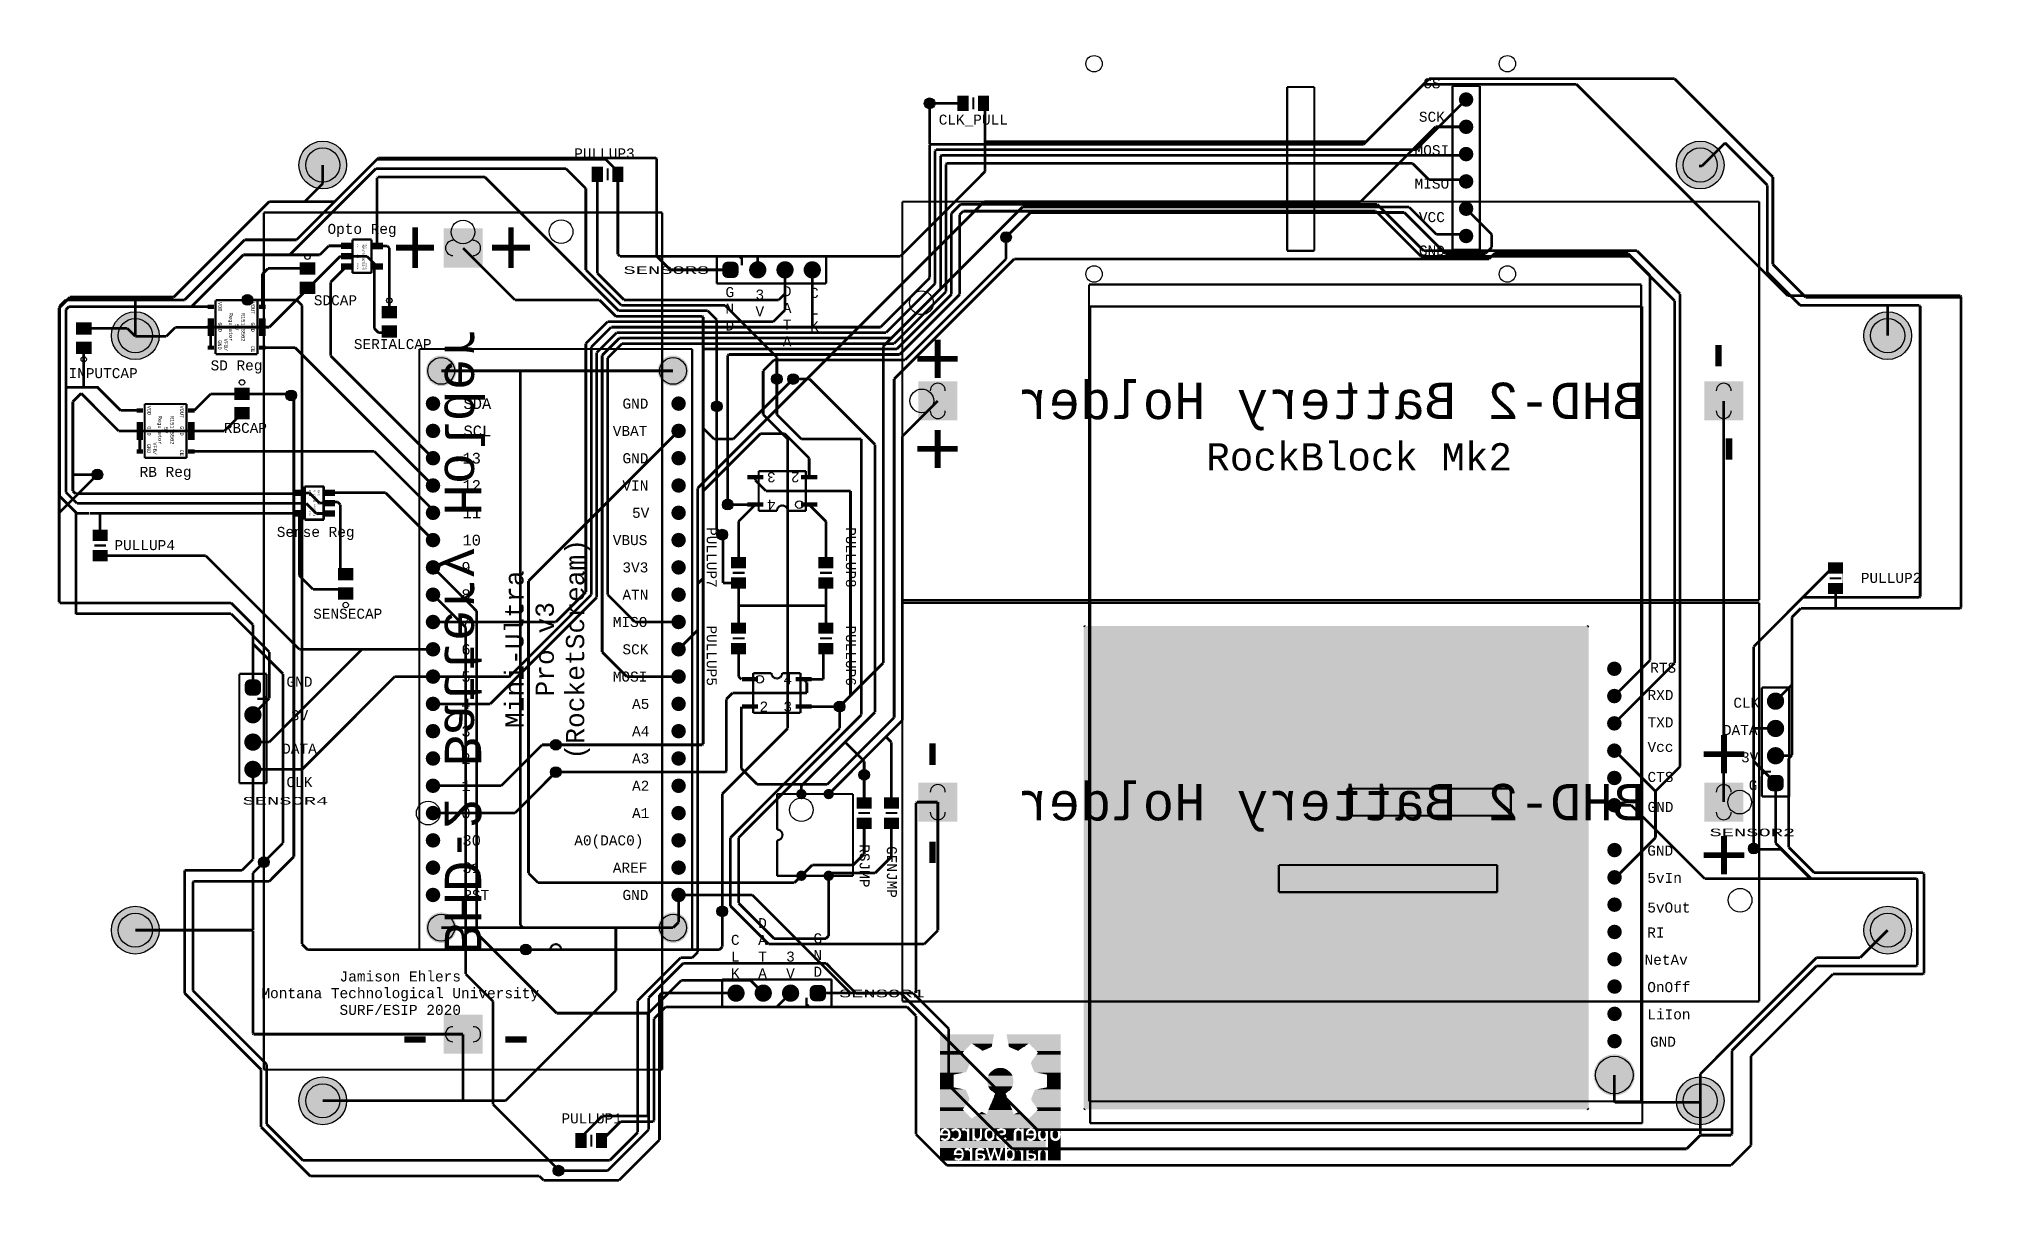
# Model space of a CAD drawing. Extents: x -3564 to 3564, y -2067 to 2176.
import ezdxf
from ezdxf.enums import TextEntityAlignment as Align

# ---------------------------------------------------------------- set-up
doc = ezdxf.new("R2010")
doc.units = 0
for name, color, linetype in [('3D_INFO_BOTTOM', 3, 'CONTINUOUS'), ('3D_INFO_TOP', 1, 'CONTINUOUS'), ('BOARD_OUTLINE', 2, 'CONTINUOUS'), ('COPPER_BOTTOM', 1, 'CONTINUOUS'), ('COPPER_TOP', 3, 'CONTINUOUS'), ('DRILL', 255, 'CONTINUOUS'), ('KEEP_IN_KEEP_OUT', 253, 'CONTINUOUS'), ('SILKSCREEN_BOTTOM', 6, 'CONTINUOUS'), ('SILKSCREEN_TOP', 4, 'CONTINUOUS'), ('SOLDER_MASK_BOTTOM', 212, 'CONTINUOUS'), ('SOLDER_MASK_TOP', 200, 'CONTINUOUS')]:
    doc.layers.add(name, color=color, linetype=linetype)
doc.styles.add('MONOTxtStyle', font='monotxt')
doc.styles.add('MONOTxtStyle_M', font='monotxt')

msp = doc.modelspace()

# ---------------------------------------------------------------- texts
at = {"layer": 'SILKSCREEN_BOTTOM', "style": 'MONOTxtStyle_M', "text_generation_flag": 2, "width": 0.995556}
for s, height, p in [('+', 200, (-2186, 1410)), ('BHD-2 Battery Holder', 133.333333, (1170, 850)), ('BHD-2 Battery Holder', 133.333333, (1170, -620)), ('-', 200, (-2186, -1470))]:
    msp.add_text(s, height=height, dxfattribs=at).set_placement(p, align=Align.MIDDLE_CENTER)
for s, height, rotation, p in [('BHD-2 Battery Holder', 133.333333, 270, (-2010, -30)), ('+', 200, 90, (-270, 674)), ('-', 200, 90, (2610, 674)), ('-', 200, 270, (-270, -444)), ('+', 200, 270, (2610, -444))]:
    msp.add_text(s, height=height, rotation=rotation, dxfattribs=at).set_placement(p, align=Align.MIDDLE_CENTER)
at = {"layer": 'SILKSCREEN_TOP', "style": 'MONOTxtStyle', "width": 0.995556}
for s, p in [('CLK_PULL', (-140, 1898.661417)), ('PULLUP3', (-1491.653543, 1775.11811)), ('SDCAP', (-2477.559055, 1237.086614)), ('SERIALCAP', (-2267.559055, 1076.535433)), ('INPUTCAP', (-3328.897638, 970)), ('RBCAP', (-2807.559055, 769.370079)), ('PULLUP4', (-3176.535433, 340)), ('PULLUP2', (3223.464567, 220)), ('SENSECAP', (-2432.440945, 88.661417)), ('PULLUP1', (-1538.346457, -1760))]:
    msp.add_text(s, height=36.745407, dxfattribs=at).set_placement(p, align=Align.TOP_CENTER)
at = {"layer": 'SILKSCREEN_TOP', "style": 'MONOTxtStyle'}
for s, height, width, p in [('Opto Reg', 36.745407, 0.995556, (-2380, 1480)), ('+', 200, 0.995556, (-1834, 1410)), ('SENSOR3', 27.777769, 1.866667, (-1265, 1329.166654)), ('SD Reg', 36.745407, 0.995556, (-2840, 980)), ('RockBlock Mk2', 100, 0.995556, (1274, 645)), ('RB Reg', 36.745407, 0.995556, (-3100, 590)), ('Sense Reg', 36.745407, 0.995556, (-2550, 370)), ('4', 36.745407, 0.995556, (-820, -170)), ('2', 36.745407, 0.995556, (-907.559055, -270)), ('3', 36.745407, 0.995556, (-820, -270)), ('G', 36.745407, 0.995556, (2717.637795, -557.559055)), ('SENSOR4', 27.777769, 1.866667, (-2660.833307, -614.999961)), ('SENSOR2', 27.777769, 1.866667, (2715, -730.833346)), ('SENSOR1', 27.777769, 1.866667, (-475, -1320.833346))]:
    msp.add_text(s, height=height, dxfattribs=dict(at, width=width)).set_placement(p, align=Align.MIDDLE_CENTER)
at = {"layer": 'SILKSCREEN_TOP', "style": 'MONOTxtStyle', "width": 0.995556}
for s, height, rotation, p in [('Vout', 5.333333, 270, (-2364, 1417.401575)), ('GND', 5.333333, 270, (-2396, 1380)), ('Vin', 5.333333, 270, (-2396, 1417.401575)), ('MCP1755 SOT23-5', 7.333333, 270, (-2375.5, 1377.2)), ('!SHDN', 5.333333, 270, (-2396, 1342.598465)), ('PWRGD', 5.333333, 270, (-2364, 1342.598425)), ('VDD', 13.333333, 270, (-2900, 1195)), ('VOUT', 13.333333, 270, (-2780, 1190)), ('GND', 13.333333, 270, (-2900, 1120)), ('GND', 13.333333, 270, (-2780, 1120)), ('CE', 13.333333, 270, (-2780, 1040)), ('VDD', 13.333333, 270, (-3160, 815)), ('VOUT', 13.333333, 270, (-3040, 810)), ('GND', 13.333333, 270, (-3160, 740)), ('GND', 13.333333, 270, (-3040, 740)), ('CE', 13.333333, 270, (-3040, 660)), ('3', 36.745407, 180, (-880, 570)), ('2', 36.745407, 180, (-792.440945, 570)), ('PWRGD', 5.333333, 90, (-2571.5, 512.901575)), ('MCP1755 SOT23-5', 7.333333, 90, (-2555.5, 475.5)), ('!SHDN', 5.333333, 90, (-2539.5, 512.901535)), ('Vout', 5.333333, 90, (-2571.5, 438.098425)), ('Vin', 5.333333, 90, (-2539.5, 438.098425)), ('GND', 5.333333, 90, (-2539.5, 475.5)), ('4', 36.745407, 180, (-880, 470))]:
    msp.add_text(s, height=height, rotation=rotation, dxfattribs=at).set_placement(p, align=Align.MIDDLE_CENTER)
at = {"layer": 'SILKSCREEN_TOP', "style": 'MONOTxtStyle_M', "text_generation_flag": 2, "width": 0.995556}
for s, rotation, p in [('+', 90, (-270, 1004)), ('-', 270, (2610, 1016)), ('-', 270, (-270, -804)), ('+', 270, (2610, -814))]:
    msp.add_text(s, height=200, rotation=rotation, dxfattribs=at).set_placement(p, align=Align.MIDDLE_CENTER)
at = {"layer": 'SILKSCREEN_TOP', "style": 'MONOTxtStyle', "width": 0.995556}
for s, height, p in [('SDA', 39.370079, (-1906.614173, 840)), ('SCL', 39.370079, (-1906.614173, 740)), ('13', 39.370079, (-1944.409449, 640)), ('12', 39.370079, (-1944.409449, 540)), ('11', 39.370079, (-1944.409449, 440)), ('10', 39.370079, (-1944.409449, 340)), ('9', 39.370079, (-1982.204724, 240)), ('8', 39.370079, (-1982.204724, 140)), ('7', 39.370079, (-1982.204724, 40)), ('6', 39.370079, (-1982.204724, -60)), ('5', 39.370079, (-1982.204724, -160)), ('RTS', 36.745407, (2435.826772, -127.559055)), ('RXD', 36.745407, (2425.826772, -227.559055)), ('4', 39.370079, (-1982.204724, -260)), ('3', 39.370079, (-1982.204724, -360)), ('TXD', 36.745407, (2425.826772, -327.559055)), ('Vcc', 36.745407, (2425.826772, -417.559055)), ('2', 39.370079, (-1982.204724, -460)), ('1', 39.370079, (-1982.204724, -560)), ('CTS', 36.745407, (2425.826772, -527.559055)), ('0', 39.370079, (-1982.204724, -660)), ('GND', 36.745407, (2425.826772, -637.559055)), ('30', 39.370079, (-1944.409449, -760)), ('31', 39.370079, (-1944.409449, -860)), ('RST', 36.745407, (-1914.173228, -960))]:
    msp.add_text(s, height=height, dxfattribs=at).set_placement(p, align=Align.MIDDLE_RIGHT)
for s, p in [('GND', (-1425.826772, 840)), ('VBAT', (-1461.102362, 740)), ('GND', (-1425.826772, 640)), ('VIN', (-1425.826772, 540)), ('5V', (-1390.551181, 440)), ('VBUS', (-1461.102362, 340)), ('3V3', (-1425.826772, 240)), ('ATN', (-1425.826772, 140)), ('MISO', (-1461.102362, 40)), ('SCK', (-1425.826772, -60)), ('MOSI', (-1461.102362, -160)), ('A5', (-1390.551181, -260)), ('A4', (-1390.551181, -360)), ('A3', (-1390.551181, -460)), ('A2', (-1390.551181, -560)), ('A1', (-1390.551181, -660)), ('A0(DAC0)', (-1602.204724, -760)), ('GND', (2330, -797.559055)), ('AREF', (-1461.102362, -860)), ('5vIn', (2330, -897.559055)), ('GND', (-1425.826772, -960)), ('5vOut', (2330, -1006)), ('RI', (2330, -1097.559055)), ('NetAv', (2320, -1197.559055)), ('OnOff', (2330, -1297.559055)), ('LiIon', (2330, -1397.559055)), ('GND', (2340, -1497.559055))]:
    msp.add_text(s, height=36.745407, dxfattribs=at).set_placement(p, align=Align.MIDDLE_LEFT)
for s, p in [('PULLUP7', (-1080, 276.535433)), ('PULLUP8', (-570, 276.535433)), ('PULLUP5', (-1080, -83.464567)), ('PULLUP6', (-570, -83.464567)), ('RSJMP', (-520, -853.464567)), ('GENJMP', (-420, -875.826772))]:
    msp.add_text(s, height=36.745407, rotation=270, dxfattribs=at).set_placement(p, align=Align.TOP_CENTER)
for s, p in [('CLK', (2692.913386, -285.11811)), ('DATA', (2670.551181, -385.11811)), ('3V', (2705.275591, -485.11811))]:
    msp.add_text(s, height=36.745407, dxfattribs=at).set_placement(p, align=Align.BOTTOM_CENTER)
at = {"layer": 'SILKSCREEN_TOP', "style": 'MONOTxtStyle_M', "text_generation_flag": 2, "width": 0.995556}
msp.add_text('-', height=200, dxfattribs=at).set_placement((-1816, -1470), align=Align.MIDDLE_CENTER)
at = {"layer": 'SILKSCREEN_TOP', "char_height": 36.745407, "style": 'MONOTxtStyle'}
for s, insert, width, attachment_point in [('CS\\P\\PSCK\\P\\PMOSI\\P\\PMISO\\P\\PVCC\\P\\PGND', (1540.551181, 1706.850394), 282.204724, 5), ('G\\PN\\PD', (-1032.362205, 1187.322835), 70.551181, 5), ('3\\PV', (-922.362205, 1159.76378), 70.551181, 8), ('D\\PA\\PT\\PA', (-822.362205, 1049.527559), 70.551181, 8), ('C\\PL\\PK', (-722.362205, 1104.645669), 70.551181, 8), ('GND\\P\\P3V\\P\\PDATA\\P\\PCLK', (-2609.448819, -362.913386), 282.204724, 5), ('D\\PA\\PT\\PA', (-912.362205, -1265.354291), 70.551181, 8), ('C\\PL\\PK', (-1012.362205, -1265.354291), 70.551181, 8), ('G\\PN\\PD', (-710, -1180), 70.551181, 5), ('3\\PV', (-810, -1265.354291), 70.551181, 8), ('Jamison Ehlers\\PMontana Technological University\\PSURF/ESIP 2020', (-2240, -1320), 2257.637795, 5)]:
    msp.add_mtext(s, dxfattribs=dict(at, insert=insert, width=width, attachment_point=attachment_point))
at = {"layer": 'SILKSCREEN_TOP', "attachment_point": 5, "style": 'MONOTxtStyle'}
for s, insert, char_height, width, rotation in [('R1517S502\\P5V Regulator', (-2840, 1120), 13.412021, 80.472126, 270), ('VFB/\\PGND', (-2890, 1055), 13.333333, 80, 270), ('R1517S502\\P5V Regulator', (-3100.118031, 742.761575), 13.412021, 80.472126, 270), ('VFB/\\PGND', (-3150, 675), 13.333333, 80, 270), ('Mini-Ultra Pro v3\\P(RocketScream)', (-1700, -60), 66.666667, 400, 90)]:
    msp.add_mtext(s, dxfattribs=dict(at, insert=insert, char_height=char_height, width=width, rotation=rotation))

# ---------------------------------------------------------------- hatches: boundary and pattern name
at = {"layer": '3D_INFO_BOTTOM'}
msp.add_hatch(color=255, dxfattribs=at).paths.add_polyline_path([(264.80315, -1745.826772), (2115.19685, -1745.826772), (2115.19685, 25.826772), (264.80315, 25.826772)])
at = {"layer": '3D_INFO_TOP'}
msp.add_hatch(color=255, dxfattribs=at).paths.add_polyline_path([(264.80315, -1745.826772), (2115.19685, -1745.826772), (2115.19685, 25.826772), (264.80315, 25.826772)])
at = {"layer": 'BOARD_OUTLINE'}
msp.add_hatch(color=255, dxfattribs=at).paths.add_polyline_path([(264.80315, -1745.826772), (2115.19685, -1745.826772), (2115.19685, 25.826772), (264.80315, 25.826772)])
at = {"layer": 'COPPER_BOTTOM'}
h = msp.add_hatch(color=256, dxfattribs=at)
edge = h.paths.add_edge_path()
edge.add_arc((-300, 1940), 19.685039, 0, 360)
edge = h.paths.add_edge_path()
edge.add_arc((-300, 1940), 11.811024, 0, 360)
h = msp.add_hatch(color=256, dxfattribs=at)
edge = h.paths.add_edge_path()
edge.add_arc((1666, 1954), 26.685039, 0, 360)
edge = h.paths.add_edge_path()
edge.add_arc((1666, 1954), 19.685039, 0, 360)
h = msp.add_hatch(color=256, dxfattribs=at)
edge = h.paths.add_edge_path()
edge.add_arc((1666, 1854), 26.685039, 0, 360)
edge = h.paths.add_edge_path()
edge.add_arc((1666, 1854), 19.685039, 0, 360)
h = msp.add_hatch(color=256, dxfattribs=at)
edge = h.paths.add_edge_path()
edge.add_arc((-2524, 1714), 87.5, 0, 360)
edge = h.paths.add_edge_path()
edge.add_arc((-2524, 1714), 62.5, 0, 360)
h = msp.add_hatch(color=256, dxfattribs=at)
edge = h.paths.add_edge_path()
edge.add_arc((2524, 1714), 87.5, 0, 360)
edge = h.paths.add_edge_path()
edge.add_arc((2524, 1714), 62.5, 0, 360)
h = msp.add_hatch(color=256, dxfattribs=at)
edge = h.paths.add_edge_path()
edge.add_arc((1666, 1754), 26.685039, 0, 360)
edge = h.paths.add_edge_path()
edge.add_arc((1666, 1754), 19.685039, 0, 360)
h = msp.add_hatch(color=256, dxfattribs=at)
edge = h.paths.add_edge_path()
edge.add_arc((1666, 1654), 26.685039, 0, 360)
edge = h.paths.add_edge_path()
edge.add_arc((1666, 1654), 19.685039, 0, 360)
h = msp.add_hatch(color=256, dxfattribs=at)
edge = h.paths.add_edge_path()
edge.add_arc((1666, 1554), 26.685039, 0, 360)
edge = h.paths.add_edge_path()
edge.add_arc((1666, 1554), 19.685039, 0, 360)
h = msp.add_hatch(color=256, dxfattribs=at)
h.paths.add_polyline_path([(-2081.5, 1338.5), (-2081.5, 1481.5), (-1938.5, 1481.5), (-1938.5, 1338.5)])
edge = h.paths.add_edge_path()
edge.add_arc((-2010, 1410), 27.5, 0, 360)
h = msp.add_hatch(color=256, dxfattribs=at)
edge = h.paths.add_edge_path()
edge.add_arc((-20, 1450), 19.685039, 0, 360)
edge = h.paths.add_edge_path()
edge.add_arc((-20, 1450), 11.811024, 0, 360)
h = msp.add_hatch(color=256, dxfattribs=at)
edge = h.paths.add_edge_path()
edge.add_arc((1666, 1454), 26.685039, 0, 360)
edge = h.paths.add_edge_path()
edge.add_arc((1666, 1454), 19.685039, 0, 360)
h = msp.add_hatch(color=256, dxfattribs=at)
edge = h.paths.add_edge_path()
edge.add_line((-1060, 1340.415), (-1060, 1319.585))
edge.add_arc((-1040.415, 1319.585), 19.585, 180, 270)
edge.add_line((-1040.415, 1300), (-1019.585, 1300))
edge.add_arc((-1019.585, 1319.585), 19.585, 270, 0)
edge.add_line((-1000, 1319.585), (-1000, 1340.415))
edge.add_arc((-1019.585, 1340.415), 19.585, 0, 90)
edge.add_line((-1019.585, 1360), (-1040.415, 1360))
edge.add_arc((-1040.415, 1340.415), 19.585, 90, 180)
edge = h.paths.add_edge_path()
edge.add_arc((-1030, 1330), 19.585, 0, 360)
h = msp.add_hatch(color=256, dxfattribs=at)
edge = h.paths.add_edge_path()
edge.add_arc((-930, 1330), 31.67, 0, 360)
edge = h.paths.add_edge_path()
edge.add_arc((-930, 1330), 17.5, 0, 360)
h = msp.add_hatch(color=256, dxfattribs=at)
edge = h.paths.add_edge_path()
edge.add_arc((-830, 1330), 31.67, 0, 360)
edge = h.paths.add_edge_path()
edge.add_arc((-830, 1330), 17.5, 0, 360)
h = msp.add_hatch(color=256, dxfattribs=at)
edge = h.paths.add_edge_path()
edge.add_arc((-730, 1330), 31.67, 0, 360)
edge = h.paths.add_edge_path()
edge.add_arc((-730, 1330), 17.5, 0, 360)
h = msp.add_hatch(color=256, dxfattribs=at)
edge = h.paths.add_edge_path()
edge.add_arc((-2799.999961, 1220), 19.685039, 0, 360)
edge = h.paths.add_edge_path()
edge.add_arc((-2799.999961, 1220), 11.811024, 0, 360)
h = msp.add_hatch(color=256, dxfattribs=at)
edge = h.paths.add_edge_path()
edge.add_arc((-3211, 1089), 87.5, 0, 360)
edge = h.paths.add_edge_path()
edge.add_arc((-3211, 1089), 62.5, 0, 360)
h = msp.add_hatch(color=256, dxfattribs=at)
edge = h.paths.add_edge_path()
edge.add_arc((3211, 1089), 87.5, 0, 360)
edge = h.paths.add_edge_path()
edge.add_arc((3211, 1089), 62.5, 0, 360)
h = msp.add_hatch(color=256, dxfattribs=at)
edge = h.paths.add_edge_path()
edge.add_arc((-2090, 960), 56.212598, 0, 360)
edge = h.paths.add_edge_path()
edge.add_arc((-2090, 960), 49.212598, 0, 360)
h = msp.add_hatch(color=256, dxfattribs=at)
edge = h.paths.add_edge_path()
edge.add_arc((-1240, 960), 56.212598, 0, 360)
edge = h.paths.add_edge_path()
edge.add_arc((-1240, 960), 49.212598, 0, 360)
h = msp.add_hatch(color=256, dxfattribs=at)
edge = h.paths.add_edge_path()
edge.add_arc((-860, 930), 19.685039, 0, 360)
edge = h.paths.add_edge_path()
edge.add_arc((-860, 930), 11.811024, 0, 360)
h = msp.add_hatch(color=256, dxfattribs=at)
edge = h.paths.add_edge_path()
edge.add_arc((-800, 930), 19.685039, 0, 360)
edge = h.paths.add_edge_path()
edge.add_arc((-800, 930), 11.811024, 0, 360)
h = msp.add_hatch(color=256, dxfattribs=at)
edge = h.paths.add_edge_path()
edge.add_arc((-2640, 870), 19.685039, 0, 360)
edge = h.paths.add_edge_path()
edge.add_arc((-2640, 870), 11.811024, 0, 360)
h = msp.add_hatch(color=256, dxfattribs=at)
edge = h.paths.add_edge_path()
edge.add_arc((-2120, 840), 26.685039, 0, 360)
edge = h.paths.add_edge_path()
edge.add_arc((-2120, 840), 19.685039, 0, 360)
h = msp.add_hatch(color=256, dxfattribs=at)
edge = h.paths.add_edge_path()
edge.add_arc((-1220, 840), 26.685039, 0, 360)
edge = h.paths.add_edge_path()
edge.add_arc((-1220, 840), 19.685039, 0, 360)
h = msp.add_hatch(color=256, dxfattribs=at)
h.paths.add_polyline_path([(-198.5, 778.5), (-341.5, 778.5), (-341.5, 921.5), (-198.5, 921.5)])
edge = h.paths.add_edge_path()
edge.add_arc((-270, 850), 27.5, 0, 360)
h = msp.add_hatch(color=256, dxfattribs=at)
h.paths.add_polyline_path([(2538.5, 921.5), (2681.5, 921.5), (2681.5, 778.5), (2538.5, 778.5)])
edge = h.paths.add_edge_path()
edge.add_arc((2610, 850), 27.5, 0, 360)
h = msp.add_hatch(color=256, dxfattribs=at)
edge = h.paths.add_edge_path()
edge.add_arc((-1080, 830), 19.685039, 0, 360)
edge = h.paths.add_edge_path()
edge.add_arc((-1080, 830), 11.811024, 0, 360)
h = msp.add_hatch(color=256, dxfattribs=at)
edge = h.paths.add_edge_path()
edge.add_arc((-2120, 740), 26.685039, 0, 360)
edge = h.paths.add_edge_path()
edge.add_arc((-2120, 740), 19.685039, 0, 360)
h = msp.add_hatch(color=256, dxfattribs=at)
edge = h.paths.add_edge_path()
edge.add_arc((-1220, 740), 26.685039, 0, 360)
edge = h.paths.add_edge_path()
edge.add_arc((-1220, 740), 19.685039, 0, 360)
h = msp.add_hatch(color=256, dxfattribs=at)
edge = h.paths.add_edge_path()
edge.add_arc((-2120, 640), 26.685039, 0, 360)
edge = h.paths.add_edge_path()
edge.add_arc((-2120, 640), 19.685039, 0, 360)
h = msp.add_hatch(color=256, dxfattribs=at)
edge = h.paths.add_edge_path()
edge.add_arc((-1220, 640), 26.685039, 0, 360)
edge = h.paths.add_edge_path()
edge.add_arc((-1220, 640), 19.685039, 0, 360)
h = msp.add_hatch(color=256, dxfattribs=at)
edge = h.paths.add_edge_path()
edge.add_arc((-3350, 580), 19.685039, 0, 360)
edge = h.paths.add_edge_path()
edge.add_arc((-3350, 580), 11.811024, 0, 360)
h = msp.add_hatch(color=256, dxfattribs=at)
edge = h.paths.add_edge_path()
edge.add_arc((-2120, 540), 26.685039, 0, 360)
edge = h.paths.add_edge_path()
edge.add_arc((-2120, 540), 19.685039, 0, 360)
h = msp.add_hatch(color=256, dxfattribs=at)
edge = h.paths.add_edge_path()
edge.add_arc((-1220, 540), 26.685039, 0, 360)
edge = h.paths.add_edge_path()
edge.add_arc((-1220, 540), 19.685039, 0, 360)
h = msp.add_hatch(color=256, dxfattribs=at)
edge = h.paths.add_edge_path()
edge.add_arc((-2120, 440), 26.685039, 0, 360)
edge = h.paths.add_edge_path()
edge.add_arc((-2120, 440), 19.685039, 0, 360)
h = msp.add_hatch(color=256, dxfattribs=at)
edge = h.paths.add_edge_path()
edge.add_arc((-1220, 440), 26.685039, 0, 360)
edge = h.paths.add_edge_path()
edge.add_arc((-1220, 440), 19.685039, 0, 360)
h = msp.add_hatch(color=256, dxfattribs=at)
edge = h.paths.add_edge_path()
edge.add_arc((-1040, 470), 19.685039, 0, 360)
edge = h.paths.add_edge_path()
edge.add_arc((-1040, 470), 11.811024, 0, 360)
h = msp.add_hatch(color=256, dxfattribs=at)
edge = h.paths.add_edge_path()
edge.add_arc((-2120, 340), 26.685039, 0, 360)
edge = h.paths.add_edge_path()
edge.add_arc((-2120, 340), 19.685039, 0, 360)
h = msp.add_hatch(color=256, dxfattribs=at)
edge = h.paths.add_edge_path()
edge.add_arc((-1220, 340), 26.685039, 0, 360)
edge = h.paths.add_edge_path()
edge.add_arc((-1220, 340), 19.685039, 0, 360)
h = msp.add_hatch(color=256, dxfattribs=at)
edge = h.paths.add_edge_path()
edge.add_arc((-1060, 360), 19.685039, 0, 360)
edge = h.paths.add_edge_path()
edge.add_arc((-1060, 360), 11.811024, 0, 360)
h = msp.add_hatch(color=256, dxfattribs=at)
edge = h.paths.add_edge_path()
edge.add_arc((-2120, 240), 26.685039, 0, 360)
edge = h.paths.add_edge_path()
edge.add_arc((-2120, 240), 19.685039, 0, 360)
h = msp.add_hatch(color=256, dxfattribs=at)
edge = h.paths.add_edge_path()
edge.add_arc((-1220, 240), 26.685039, 0, 360)
edge = h.paths.add_edge_path()
edge.add_arc((-1220, 240), 19.685039, 0, 360)
h = msp.add_hatch(color=256, dxfattribs=at)
edge = h.paths.add_edge_path()
edge.add_arc((-2120, 140), 26.685039, 0, 360)
edge = h.paths.add_edge_path()
edge.add_arc((-2120, 140), 19.685039, 0, 360)
h = msp.add_hatch(color=256, dxfattribs=at)
edge = h.paths.add_edge_path()
edge.add_arc((-1220, 140), 26.685039, 0, 360)
edge = h.paths.add_edge_path()
edge.add_arc((-1220, 140), 19.685039, 0, 360)
h = msp.add_hatch(color=256, dxfattribs=at)
edge = h.paths.add_edge_path()
edge.add_arc((-2120, 40), 26.685039, 0, 360)
edge = h.paths.add_edge_path()
edge.add_arc((-2120, 40), 19.685039, 0, 360)
h = msp.add_hatch(color=256, dxfattribs=at)
edge = h.paths.add_edge_path()
edge.add_arc((-1220, 40), 26.685039, 0, 360)
edge = h.paths.add_edge_path()
edge.add_arc((-1220, 40), 19.685039, 0, 360)
msp.add_hatch(color=255, dxfattribs=at).paths.add_polyline_path([(264.80315, -1745.826772), (2115.19685, -1745.826772), (2115.19685, 25.826772), (264.80315, 25.826772)])
h = msp.add_hatch(color=256, dxfattribs=at)
edge = h.paths.add_edge_path()
edge.add_arc((-2120, -60), 26.685039, 0, 360)
edge = h.paths.add_edge_path()
edge.add_arc((-2120, -60), 19.685039, 0, 360)
h = msp.add_hatch(color=256, dxfattribs=at)
edge = h.paths.add_edge_path()
edge.add_arc((-1220, -60), 26.685039, 0, 360)
edge = h.paths.add_edge_path()
edge.add_arc((-1220, -60), 19.685039, 0, 360)
h = msp.add_hatch(color=256, dxfattribs=at)
edge = h.paths.add_edge_path()
edge.add_arc((-2120, -160), 26.685039, 0, 360)
edge = h.paths.add_edge_path()
edge.add_arc((-2120, -160), 19.685039, 0, 360)
h = msp.add_hatch(color=256, dxfattribs=at)
edge = h.paths.add_edge_path()
edge.add_arc((-1220, -160), 26.685039, 0, 360)
edge = h.paths.add_edge_path()
edge.add_arc((-1220, -160), 19.685039, 0, 360)
h = msp.add_hatch(color=256, dxfattribs=at)
edge = h.paths.add_edge_path()
edge.add_arc((2209.19685, -131.354331), 26.685039, 0, 360)
edge = h.paths.add_edge_path()
edge.add_arc((2209.19685, -131.354331), 19.685039, 0, 360)
h = msp.add_hatch(color=256, dxfattribs=at)
edge = h.paths.add_edge_path()
edge.add_line((-2810, -189.585), (-2810, -210.415))
edge.add_arc((-2790.415, -210.415), 19.585, 180, 270)
edge.add_line((-2790.415, -230), (-2769.585, -230))
edge.add_arc((-2769.585, -210.415), 19.585, 270, 0)
edge.add_line((-2750, -210.415), (-2750, -189.585))
edge.add_arc((-2769.585, -189.585), 19.585, 0, 90)
edge.add_line((-2769.585, -170), (-2790.415, -170))
edge.add_arc((-2790.415, -189.585), 19.585, 90, 180)
edge = h.paths.add_edge_path()
edge.add_arc((-2780, -200), 19.585, 0, 360)
h = msp.add_hatch(color=256, dxfattribs=at)
edge = h.paths.add_edge_path()
edge.add_arc((2209.19685, -231.354331), 26.685039, 0, 360)
edge = h.paths.add_edge_path()
edge.add_arc((2209.19685, -231.354331), 19.685039, 0, 360)
h = msp.add_hatch(color=256, dxfattribs=at)
edge = h.paths.add_edge_path()
edge.add_arc((-2780, -300), 31.67, 0, 360)
edge = h.paths.add_edge_path()
edge.add_arc((-2780, -300), 17.5, 0, 360)
h = msp.add_hatch(color=256, dxfattribs=at)
edge = h.paths.add_edge_path()
edge.add_arc((-2120, -260), 26.685039, 0, 360)
edge = h.paths.add_edge_path()
edge.add_arc((-2120, -260), 19.685039, 0, 360)
h = msp.add_hatch(color=256, dxfattribs=at)
edge = h.paths.add_edge_path()
edge.add_arc((-1220, -260), 26.685039, 0, 360)
edge = h.paths.add_edge_path()
edge.add_arc((-1220, -260), 19.685039, 0, 360)
h = msp.add_hatch(color=256, dxfattribs=at)
edge = h.paths.add_edge_path()
edge.add_arc((-630, -270), 19.685039, 0, 360)
edge = h.paths.add_edge_path()
edge.add_arc((-630, -270), 11.811024, 0, 360)
h = msp.add_hatch(color=256, dxfattribs=at)
edge = h.paths.add_edge_path()
edge.add_arc((2800, -250), 31.67, 0, 360)
edge = h.paths.add_edge_path()
edge.add_arc((2800, -250), 17.5, 0, 360)
h = msp.add_hatch(color=256, dxfattribs=at)
edge = h.paths.add_edge_path()
edge.add_arc((-2120, -360), 26.685039, 0, 360)
edge = h.paths.add_edge_path()
edge.add_arc((-2120, -360), 19.685039, 0, 360)
h = msp.add_hatch(color=256, dxfattribs=at)
edge = h.paths.add_edge_path()
edge.add_arc((-1220, -360), 26.685039, 0, 360)
edge = h.paths.add_edge_path()
edge.add_arc((-1220, -360), 19.685039, 0, 360)
h = msp.add_hatch(color=256, dxfattribs=at)
edge = h.paths.add_edge_path()
edge.add_arc((2209.19689, -331.354331), 26.685039, 0, 360)
edge = h.paths.add_edge_path()
edge.add_arc((2209.19689, -331.354331), 19.685039, 0, 360)
h = msp.add_hatch(color=256, dxfattribs=at)
edge = h.paths.add_edge_path()
edge.add_arc((2800, -350), 31.67, 0, 360)
edge = h.paths.add_edge_path()
edge.add_arc((2800, -350), 17.5, 0, 360)
h = msp.add_hatch(color=256, dxfattribs=at)
edge = h.paths.add_edge_path()
edge.add_arc((-2780, -400), 31.67, 0, 360)
edge = h.paths.add_edge_path()
edge.add_arc((-2780, -400), 17.5, 0, 360)
h = msp.add_hatch(color=256, dxfattribs=at)
edge = h.paths.add_edge_path()
edge.add_arc((-1670, -410), 19.685039, 0, 360)
edge = h.paths.add_edge_path()
edge.add_arc((-1670, -410), 11.811024, 0, 360)
h = msp.add_hatch(color=256, dxfattribs=at)
edge = h.paths.add_edge_path()
edge.add_arc((2209.19689, -431.354331), 26.685039, 0, 360)
edge = h.paths.add_edge_path()
edge.add_arc((2209.19689, -431.354331), 19.685039, 0, 360)
h = msp.add_hatch(color=256, dxfattribs=at)
edge = h.paths.add_edge_path()
edge.add_arc((2800, -450), 31.67, 0, 360)
edge = h.paths.add_edge_path()
edge.add_arc((2800, -450), 17.5, 0, 360)
h = msp.add_hatch(color=256, dxfattribs=at)
edge = h.paths.add_edge_path()
edge.add_arc((-2780, -500), 31.67, 0, 360)
edge = h.paths.add_edge_path()
edge.add_arc((-2780, -500), 17.5, 0, 360)
h = msp.add_hatch(color=256, dxfattribs=at)
edge = h.paths.add_edge_path()
edge.add_arc((-2120, -460), 26.685039, 0, 360)
edge = h.paths.add_edge_path()
edge.add_arc((-2120, -460), 19.685039, 0, 360)
h = msp.add_hatch(color=256, dxfattribs=at)
edge = h.paths.add_edge_path()
edge.add_arc((-1670, -510), 19.685039, 0, 360)
edge = h.paths.add_edge_path()
edge.add_arc((-1670, -510), 11.811024, 0, 360)
h = msp.add_hatch(color=256, dxfattribs=at)
edge = h.paths.add_edge_path()
edge.add_arc((-1220, -460), 26.685039, 0, 360)
edge = h.paths.add_edge_path()
edge.add_arc((-1220, -460), 19.685039, 0, 360)
h = msp.add_hatch(color=256, dxfattribs=at)
edge = h.paths.add_edge_path()
edge.add_arc((-2120, -560), 26.685039, 0, 360)
edge = h.paths.add_edge_path()
edge.add_arc((-2120, -560), 19.685039, 0, 360)
h = msp.add_hatch(color=256, dxfattribs=at)
edge = h.paths.add_edge_path()
edge.add_arc((-1220, -560), 26.685039, 0, 360)
edge = h.paths.add_edge_path()
edge.add_arc((-1220, -560), 19.685039, 0, 360)
h = msp.add_hatch(color=256, dxfattribs=at)
edge = h.paths.add_edge_path()
edge.add_arc((-540, -520), 19.685039, 0, 360)
edge = h.paths.add_edge_path()
edge.add_arc((-540, -520), 11.811024, 0, 360)
h = msp.add_hatch(color=256, dxfattribs=at)
h.paths.add_polyline_path([(-198.5, -691.5), (-341.5, -691.5), (-341.5, -548.5), (-198.5, -548.5)])
edge = h.paths.add_edge_path()
edge.add_arc((-270, -620), 27.5, 0, 360)
h = msp.add_hatch(color=256, dxfattribs=at)
edge = h.paths.add_edge_path()
edge.add_arc((2209.19689, -531.354331), 26.685039, 0, 360)
edge = h.paths.add_edge_path()
edge.add_arc((2209.19689, -531.354331), 19.685039, 0, 360)
h = msp.add_hatch(color=256, dxfattribs=at)
h.paths.add_polyline_path([(2538.5, -548.5), (2681.5, -548.5), (2681.5, -691.5), (2538.5, -691.5)])
edge = h.paths.add_edge_path()
edge.add_arc((2610, -620), 27.5, 0, 360)
h = msp.add_hatch(color=256, dxfattribs=at)
edge = h.paths.add_edge_path()
edge.add_line((2770, -539.585), (2770, -560.415))
edge.add_arc((2789.585, -560.415), 19.585, 180, 270)
edge.add_line((2789.585, -580), (2810.415, -580))
edge.add_arc((2810.415, -560.415), 19.585, 270, 0)
edge.add_line((2830, -560.415), (2830, -539.585))
edge.add_arc((2810.415, -539.585), 19.585, 0, 90)
edge.add_line((2810.415, -520), (2789.585, -520))
edge.add_arc((2789.585, -539.585), 19.585, 90, 180)
edge = h.paths.add_edge_path()
edge.add_arc((2800, -550), 19.585, 0, 360)
h = msp.add_hatch(color=256, dxfattribs=at)
edge = h.paths.add_edge_path()
edge.add_arc((-2120, -660), 26.685039, 0, 360)
edge = h.paths.add_edge_path()
edge.add_arc((-2120, -660), 19.685039, 0, 360)
h = msp.add_hatch(color=256, dxfattribs=at)
edge = h.paths.add_edge_path()
edge.add_arc((-1220, -660), 26.685039, 0, 360)
edge = h.paths.add_edge_path()
edge.add_arc((-1220, -660), 19.685039, 0, 360)
h = msp.add_hatch(color=256, dxfattribs=at)
edge = h.paths.add_edge_path()
edge.add_arc((-770, -590.393701), 19, 0, 360)
edge = h.paths.add_edge_path()
edge.add_arc((-770, -590.393701), 12, 0, 360)
h = msp.add_hatch(color=256, dxfattribs=at)
edge = h.paths.add_edge_path()
edge.add_arc((-670, -590.393701), 19, 0, 360)
edge = h.paths.add_edge_path()
edge.add_arc((-670, -590.393701), 12, 0, 360)
h = msp.add_hatch(color=256, dxfattribs=at)
edge = h.paths.add_edge_path()
edge.add_arc((2209.19689, -631.354331), 26.685039, 0, 360)
edge = h.paths.add_edge_path()
edge.add_arc((2209.19689, -631.354331), 19.685039, 0, 360)
h = msp.add_hatch(color=256, dxfattribs=at)
edge = h.paths.add_edge_path()
edge.add_arc((-2120, -760), 26.685039, 0, 360)
edge = h.paths.add_edge_path()
edge.add_arc((-2120, -760), 19.685039, 0, 360)
h = msp.add_hatch(color=256, dxfattribs=at)
edge = h.paths.add_edge_path()
edge.add_arc((-1220, -760), 26.685039, 0, 360)
edge = h.paths.add_edge_path()
edge.add_arc((-1220, -760), 19.685039, 0, 360)
h = msp.add_hatch(color=256, dxfattribs=at)
edge = h.paths.add_edge_path()
edge.add_arc((2210, -795.527559), 26.685039, 0, 360)
edge = h.paths.add_edge_path()
edge.add_arc((2210, -795.527559), 19.685039, 0, 360)
h = msp.add_hatch(color=256, dxfattribs=at)
edge = h.paths.add_edge_path()
edge.add_arc((2720, -790), 19.685039, 0, 360)
edge = h.paths.add_edge_path()
edge.add_arc((2720, -790), 11.811024, 0, 360)
h = msp.add_hatch(color=256, dxfattribs=at)
edge = h.paths.add_edge_path()
edge.add_arc((-2740, -840), 19.685039, 0, 360)
edge = h.paths.add_edge_path()
edge.add_arc((-2740, -840), 11.811024, 0, 360)
h = msp.add_hatch(color=256, dxfattribs=at)
edge = h.paths.add_edge_path()
edge.add_arc((-2120, -860), 26.685039, 0, 360)
edge = h.paths.add_edge_path()
edge.add_arc((-2120, -860), 19.685039, 0, 360)
h = msp.add_hatch(color=256, dxfattribs=at)
edge = h.paths.add_edge_path()
edge.add_arc((-1220, -860), 26.685039, 0, 360)
edge = h.paths.add_edge_path()
edge.add_arc((-1220, -860), 19.685039, 0, 360)
h = msp.add_hatch(color=256, dxfattribs=at)
edge = h.paths.add_edge_path()
edge.add_arc((-770, -889.606299), 19, 0, 360)
edge = h.paths.add_edge_path()
edge.add_arc((-770, -889.606299), 12, 0, 360)
h = msp.add_hatch(color=256, dxfattribs=at)
edge = h.paths.add_edge_path()
edge.add_arc((-670, -889.606299), 19, 0, 360)
edge = h.paths.add_edge_path()
edge.add_arc((-670, -889.606299), 12, 0, 360)
h = msp.add_hatch(color=256, dxfattribs=at)
edge = h.paths.add_edge_path()
edge.add_arc((2210, -895.527559), 26.685039, 0, 360)
edge = h.paths.add_edge_path()
edge.add_arc((2210, -895.527559), 19.685039, 0, 360)
h = msp.add_hatch(color=256, dxfattribs=at)
edge = h.paths.add_edge_path()
edge.add_arc((-2120, -960), 26.685039, 0, 360)
edge = h.paths.add_edge_path()
edge.add_arc((-2120, -960), 19.685039, 0, 360)
h = msp.add_hatch(color=256, dxfattribs=at)
edge = h.paths.add_edge_path()
edge.add_arc((-1220, -960), 26.685039, 0, 360)
edge = h.paths.add_edge_path()
edge.add_arc((-1220, -960), 19.685039, 0, 360)
h = msp.add_hatch(color=256, dxfattribs=at)
edge = h.paths.add_edge_path()
edge.add_arc((2210, -995.527559), 26.685039, 0, 360)
edge = h.paths.add_edge_path()
edge.add_arc((2210, -995.527559), 19.685039, 0, 360)
h = msp.add_hatch(color=256, dxfattribs=at)
edge = h.paths.add_edge_path()
edge.add_arc((-3211, -1089), 87.5, 0, 360)
edge = h.paths.add_edge_path()
edge.add_arc((-3211, -1089), 62.5, 0, 360)
h = msp.add_hatch(color=256, dxfattribs=at)
edge = h.paths.add_edge_path()
edge.add_arc((-2090, -1080), 56.212598, 0, 360)
edge = h.paths.add_edge_path()
edge.add_arc((-2090, -1080), 49.212598, 0, 360)
h = msp.add_hatch(color=256, dxfattribs=at)
edge = h.paths.add_edge_path()
edge.add_arc((-1240, -1080), 56.212598, 0, 360)
edge = h.paths.add_edge_path()
edge.add_arc((-1240, -1080), 49.212598, 0, 360)
h = msp.add_hatch(color=256, dxfattribs=at)
edge = h.paths.add_edge_path()
edge.add_arc((-1060, -1020), 19.685039, 0, 360)
edge = h.paths.add_edge_path()
edge.add_arc((-1060, -1020), 11.811024, 0, 360)
h = msp.add_hatch(color=256, dxfattribs=at)
edge = h.paths.add_edge_path()
edge.add_arc((2210, -1095.527559), 26.685039, 0, 360)
edge = h.paths.add_edge_path()
edge.add_arc((2210, -1095.527559), 19.685039, 0, 360)
h = msp.add_hatch(color=256, dxfattribs=at)
edge = h.paths.add_edge_path()
edge.add_arc((3211, -1089), 87.5, 0, 360)
edge = h.paths.add_edge_path()
edge.add_arc((3211, -1089), 62.5, 0, 360)
h = msp.add_hatch(color=256, dxfattribs=at)
edge = h.paths.add_edge_path()
edge.add_arc((-1779.999961, -1159.999961), 19.685039, 0, 360)
edge = h.paths.add_edge_path()
edge.add_arc((-1779.999961, -1159.999961), 11.811024, 0, 360)
h = msp.add_hatch(color=256, dxfattribs=at)
edge = h.paths.add_edge_path()
edge.add_arc((2210, -1195.527559), 26.685039, 0, 360)
edge = h.paths.add_edge_path()
edge.add_arc((2210, -1195.527559), 19.685039, 0, 360)
h = msp.add_hatch(color=256, dxfattribs=at)
edge = h.paths.add_edge_path()
edge.add_arc((2210, -1295.527559), 26.685039, 0, 360)
edge = h.paths.add_edge_path()
edge.add_arc((2210, -1295.527559), 19.685039, 0, 360)
h = msp.add_hatch(color=256, dxfattribs=at)
edge = h.paths.add_edge_path()
edge.add_arc((-1009.635, -1319.635), 31.67, 0, 360)
edge = h.paths.add_edge_path()
edge.add_arc((-1009.635, -1319.635), 17.5, 0, 360)
h = msp.add_hatch(color=256, dxfattribs=at)
edge = h.paths.add_edge_path()
edge.add_arc((-909.635, -1319.635), 31.67, 0, 360)
edge = h.paths.add_edge_path()
edge.add_arc((-909.635, -1319.635), 17.5, 0, 360)
h = msp.add_hatch(color=256, dxfattribs=at)
edge = h.paths.add_edge_path()
edge.add_arc((-809.635, -1319.635), 31.67, 0, 360)
edge = h.paths.add_edge_path()
edge.add_arc((-809.635, -1319.635), 17.5, 0, 360)
h = msp.add_hatch(color=256, dxfattribs=at)
edge = h.paths.add_edge_path()
edge.add_line((-739.635, -1309.22), (-739.635, -1330.05))
edge.add_arc((-720.05, -1330.05), 19.585, 180, 270)
edge.add_line((-720.05, -1349.635), (-699.22, -1349.635))
edge.add_arc((-699.22, -1330.05), 19.585, 270, 0)
edge.add_line((-679.635, -1330.05), (-679.635, -1309.22))
edge.add_arc((-699.22, -1309.22), 19.585, 0, 90)
edge.add_line((-699.22, -1289.635), (-720.05, -1289.635))
edge.add_arc((-720.05, -1309.22), 19.585, 90, 180)
edge = h.paths.add_edge_path()
edge.add_arc((-709.635, -1319.635), 19.585, 0, 360)
h = msp.add_hatch(color=256, dxfattribs=at)
h.paths.add_polyline_path([(-2081.5, -1541.5), (-2081.5, -1398.5), (-1938.5, -1398.5), (-1938.5, -1541.5)])
edge = h.paths.add_edge_path()
edge.add_arc((-2010, -1470), 27.5, 0, 360)
h = msp.add_hatch(color=256, dxfattribs=at)
edge = h.paths.add_edge_path()
edge.add_arc((2210, -1395.527559), 26.685039, 0, 360)
edge = h.paths.add_edge_path()
edge.add_arc((2210, -1395.527559), 19.685039, 0, 360)
h = msp.add_hatch(color=256, dxfattribs=at)
edge = h.paths.add_edge_path()
edge.add_arc((2210, -1495.527559), 26.685039, 0, 360)
edge = h.paths.add_edge_path()
edge.add_arc((2210, -1495.527559), 19.685039, 0, 360)
h = msp.add_hatch(color=256, dxfattribs=at)
edge = h.paths.add_edge_path()
edge.add_arc((2209.19689, -1619.543268), 75.897638, 0, 360)
edge = h.paths.add_edge_path()
edge.add_arc((2209.19689, -1619.543268), 68.897638, 0, 360)
h = msp.add_hatch(color=256, dxfattribs=at)
edge = h.paths.add_edge_path()
edge.add_arc((-2524, -1714), 87.5, 0, 360)
edge = h.paths.add_edge_path()
edge.add_arc((-2524, -1714), 62.5, 0, 360)
h = msp.add_hatch(color=256, dxfattribs=at)
edge = h.paths.add_edge_path()
edge.add_arc((2524, -1714), 87.5, 0, 360)
edge = h.paths.add_edge_path()
edge.add_arc((2524, -1714), 62.5, 0, 360)
h = msp.add_hatch(color=256, dxfattribs=at)
edge = h.paths.add_edge_path()
edge.add_arc((-1660, -1970), 19.685039, 0, 360)
edge = h.paths.add_edge_path()
edge.add_arc((-1660, -1970), 11.811024, 0, 360)
at = {"layer": 'COPPER_TOP'}
h = msp.add_hatch(color=256, dxfattribs=at)
edge = h.paths.add_edge_path()
edge.add_arc((-300, 1940), 19.685039, 0, 360)
edge = h.paths.add_edge_path()
edge.add_arc((-300, 1940), 11.811024, 0, 360)
h = msp.add_hatch(color=256, dxfattribs=at)
edge = h.paths.add_edge_path()
edge.add_arc((1666, 1954), 26.685039, 0, 360)
edge = h.paths.add_edge_path()
edge.add_arc((1666, 1954), 19.685039, 0, 360)
h = msp.add_hatch(color=256, dxfattribs=at)
edge = h.paths.add_edge_path()
edge.add_arc((1666, 1854), 26.685039, 0, 360)
edge = h.paths.add_edge_path()
edge.add_arc((1666, 1854), 19.685039, 0, 360)
h = msp.add_hatch(color=256, dxfattribs=at)
edge = h.paths.add_edge_path()
edge.add_arc((-2524, 1714), 87.5, 0, 360)
edge = h.paths.add_edge_path()
edge.add_arc((-2524, 1714), 62.5, 0, 360)
h = msp.add_hatch(color=256, dxfattribs=at)
edge = h.paths.add_edge_path()
edge.add_arc((2524, 1714), 87.5, 0, 360)
edge = h.paths.add_edge_path()
edge.add_arc((2524, 1714), 62.5, 0, 360)
h = msp.add_hatch(color=256, dxfattribs=at)
edge = h.paths.add_edge_path()
edge.add_arc((1666, 1754), 26.685039, 0, 360)
edge = h.paths.add_edge_path()
edge.add_arc((1666, 1754), 19.685039, 0, 360)
h = msp.add_hatch(color=256, dxfattribs=at)
edge = h.paths.add_edge_path()
edge.add_arc((1666, 1654), 26.685039, 0, 360)
edge = h.paths.add_edge_path()
edge.add_arc((1666, 1654), 19.685039, 0, 360)
h = msp.add_hatch(color=256, dxfattribs=at)
edge = h.paths.add_edge_path()
edge.add_arc((1666, 1554), 26.685039, 0, 360)
edge = h.paths.add_edge_path()
edge.add_arc((1666, 1554), 19.685039, 0, 360)
h = msp.add_hatch(color=256, dxfattribs=at)
h.paths.add_polyline_path([(-2081.5, 1338.5), (-2081.5, 1481.5), (-1938.5, 1481.5), (-1938.5, 1338.5)])
edge = h.paths.add_edge_path()
edge.add_arc((-2010, 1410), 27.5, 0, 360)
h = msp.add_hatch(color=256, dxfattribs=at)
edge = h.paths.add_edge_path()
edge.add_arc((-20, 1450), 19.685039, 0, 360)
edge = h.paths.add_edge_path()
edge.add_arc((-20, 1450), 11.811024, 0, 360)
h = msp.add_hatch(color=256, dxfattribs=at)
edge = h.paths.add_edge_path()
edge.add_arc((1666, 1454), 26.685039, 0, 360)
edge = h.paths.add_edge_path()
edge.add_arc((1666, 1454), 19.685039, 0, 360)
h = msp.add_hatch(color=256, dxfattribs=at)
edge = h.paths.add_edge_path()
edge.add_line((-1060, 1340.415), (-1060, 1319.585))
edge.add_arc((-1040.415, 1319.585), 19.585, 180, 270)
edge.add_line((-1040.415, 1300), (-1019.585, 1300))
edge.add_arc((-1019.585, 1319.585), 19.585, 270, 0)
edge.add_line((-1000, 1319.585), (-1000, 1340.415))
edge.add_arc((-1019.585, 1340.415), 19.585, 0, 90)
edge.add_line((-1019.585, 1360), (-1040.415, 1360))
edge.add_arc((-1040.415, 1340.415), 19.585, 90, 180)
edge = h.paths.add_edge_path()
edge.add_arc((-1030, 1330), 19.585, 0, 360)
h = msp.add_hatch(color=256, dxfattribs=at)
edge = h.paths.add_edge_path()
edge.add_arc((-930, 1330), 31.67, 0, 360)
edge = h.paths.add_edge_path()
edge.add_arc((-930, 1330), 17.5, 0, 360)
h = msp.add_hatch(color=256, dxfattribs=at)
edge = h.paths.add_edge_path()
edge.add_arc((-830, 1330), 31.67, 0, 360)
edge = h.paths.add_edge_path()
edge.add_arc((-830, 1330), 17.5, 0, 360)
h = msp.add_hatch(color=256, dxfattribs=at)
edge = h.paths.add_edge_path()
edge.add_arc((-730, 1330), 31.67, 0, 360)
edge = h.paths.add_edge_path()
edge.add_arc((-730, 1330), 17.5, 0, 360)
h = msp.add_hatch(color=256, dxfattribs=at)
edge = h.paths.add_edge_path()
edge.add_arc((-2799.999961, 1220), 19.685039, 0, 360)
edge = h.paths.add_edge_path()
edge.add_arc((-2799.999961, 1220), 11.811024, 0, 360)
h = msp.add_hatch(color=256, dxfattribs=at)
edge = h.paths.add_edge_path()
edge.add_arc((-3211, 1089), 87.5, 0, 360)
edge = h.paths.add_edge_path()
edge.add_arc((-3211, 1089), 62.5, 0, 360)
h = msp.add_hatch(color=256, dxfattribs=at)
edge = h.paths.add_edge_path()
edge.add_arc((3211, 1089), 87.5, 0, 360)
edge = h.paths.add_edge_path()
edge.add_arc((3211, 1089), 62.5, 0, 360)
h = msp.add_hatch(color=256, dxfattribs=at)
edge = h.paths.add_edge_path()
edge.add_arc((-2090, 960), 56.212598, 0, 360)
edge = h.paths.add_edge_path()
edge.add_arc((-2090, 960), 49.212598, 0, 360)
h = msp.add_hatch(color=256, dxfattribs=at)
edge = h.paths.add_edge_path()
edge.add_arc((-1240, 960), 56.212598, 0, 360)
edge = h.paths.add_edge_path()
edge.add_arc((-1240, 960), 49.212598, 0, 360)
h = msp.add_hatch(color=256, dxfattribs=at)
edge = h.paths.add_edge_path()
edge.add_arc((-860, 930), 19.685039, 0, 360)
edge = h.paths.add_edge_path()
edge.add_arc((-860, 930), 11.811024, 0, 360)
h = msp.add_hatch(color=256, dxfattribs=at)
edge = h.paths.add_edge_path()
edge.add_arc((-800, 930), 19.685039, 0, 360)
edge = h.paths.add_edge_path()
edge.add_arc((-800, 930), 11.811024, 0, 360)
h = msp.add_hatch(color=256, dxfattribs=at)
edge = h.paths.add_edge_path()
edge.add_arc((-2640, 870), 19.685039, 0, 360)
edge = h.paths.add_edge_path()
edge.add_arc((-2640, 870), 11.811024, 0, 360)
h = msp.add_hatch(color=256, dxfattribs=at)
edge = h.paths.add_edge_path()
edge.add_arc((-2120, 840), 26.685039, 0, 360)
edge = h.paths.add_edge_path()
edge.add_arc((-2120, 840), 19.685039, 0, 360)
h = msp.add_hatch(color=256, dxfattribs=at)
edge = h.paths.add_edge_path()
edge.add_arc((-1220, 840), 26.685039, 0, 360)
edge = h.paths.add_edge_path()
edge.add_arc((-1220, 840), 19.685039, 0, 360)
h = msp.add_hatch(color=256, dxfattribs=at)
h.paths.add_polyline_path([(-198.5, 778.5), (-341.5, 778.5), (-341.5, 921.5), (-198.5, 921.5)])
edge = h.paths.add_edge_path()
edge.add_arc((-270, 850), 27.5, 0, 360)
h = msp.add_hatch(color=256, dxfattribs=at)
h.paths.add_polyline_path([(2538.5, 921.5), (2681.5, 921.5), (2681.5, 778.5), (2538.5, 778.5)])
edge = h.paths.add_edge_path()
edge.add_arc((2610, 850), 27.5, 0, 360)
h = msp.add_hatch(color=256, dxfattribs=at)
edge = h.paths.add_edge_path()
edge.add_arc((-1080, 830), 19.685039, 0, 360)
edge = h.paths.add_edge_path()
edge.add_arc((-1080, 830), 11.811024, 0, 360)
h = msp.add_hatch(color=256, dxfattribs=at)
edge = h.paths.add_edge_path()
edge.add_arc((-2120, 740), 26.685039, 0, 360)
edge = h.paths.add_edge_path()
edge.add_arc((-2120, 740), 19.685039, 0, 360)
h = msp.add_hatch(color=256, dxfattribs=at)
edge = h.paths.add_edge_path()
edge.add_arc((-1220, 740), 26.685039, 0, 360)
edge = h.paths.add_edge_path()
edge.add_arc((-1220, 740), 19.685039, 0, 360)
h = msp.add_hatch(color=256, dxfattribs=at)
edge = h.paths.add_edge_path()
edge.add_arc((-2120, 640), 26.685039, 0, 360)
edge = h.paths.add_edge_path()
edge.add_arc((-2120, 640), 19.685039, 0, 360)
h = msp.add_hatch(color=256, dxfattribs=at)
edge = h.paths.add_edge_path()
edge.add_arc((-1220, 640), 26.685039, 0, 360)
edge = h.paths.add_edge_path()
edge.add_arc((-1220, 640), 19.685039, 0, 360)
h = msp.add_hatch(color=256, dxfattribs=at)
edge = h.paths.add_edge_path()
edge.add_arc((-3350, 580), 19.685039, 0, 360)
edge = h.paths.add_edge_path()
edge.add_arc((-3350, 580), 11.811024, 0, 360)
h = msp.add_hatch(color=256, dxfattribs=at)
edge = h.paths.add_edge_path()
edge.add_arc((-2120, 540), 26.685039, 0, 360)
edge = h.paths.add_edge_path()
edge.add_arc((-2120, 540), 19.685039, 0, 360)
h = msp.add_hatch(color=256, dxfattribs=at)
edge = h.paths.add_edge_path()
edge.add_arc((-1220, 540), 26.685039, 0, 360)
edge = h.paths.add_edge_path()
edge.add_arc((-1220, 540), 19.685039, 0, 360)
h = msp.add_hatch(color=256, dxfattribs=at)
edge = h.paths.add_edge_path()
edge.add_arc((-2120, 440), 26.685039, 0, 360)
edge = h.paths.add_edge_path()
edge.add_arc((-2120, 440), 19.685039, 0, 360)
h = msp.add_hatch(color=256, dxfattribs=at)
edge = h.paths.add_edge_path()
edge.add_arc((-1220, 440), 26.685039, 0, 360)
edge = h.paths.add_edge_path()
edge.add_arc((-1220, 440), 19.685039, 0, 360)
h = msp.add_hatch(color=256, dxfattribs=at)
edge = h.paths.add_edge_path()
edge.add_arc((-1040, 470), 19.685039, 0, 360)
edge = h.paths.add_edge_path()
edge.add_arc((-1040, 470), 11.811024, 0, 360)
h = msp.add_hatch(color=256, dxfattribs=at)
edge = h.paths.add_edge_path()
edge.add_arc((-2120, 340), 26.685039, 0, 360)
edge = h.paths.add_edge_path()
edge.add_arc((-2120, 340), 19.685039, 0, 360)
h = msp.add_hatch(color=256, dxfattribs=at)
edge = h.paths.add_edge_path()
edge.add_arc((-1220, 340), 26.685039, 0, 360)
edge = h.paths.add_edge_path()
edge.add_arc((-1220, 340), 19.685039, 0, 360)
h = msp.add_hatch(color=256, dxfattribs=at)
edge = h.paths.add_edge_path()
edge.add_arc((-1060, 360), 19.685039, 0, 360)
edge = h.paths.add_edge_path()
edge.add_arc((-1060, 360), 11.811024, 0, 360)
h = msp.add_hatch(color=256, dxfattribs=at)
edge = h.paths.add_edge_path()
edge.add_arc((-2120, 240), 26.685039, 0, 360)
edge = h.paths.add_edge_path()
edge.add_arc((-2120, 240), 19.685039, 0, 360)
h = msp.add_hatch(color=256, dxfattribs=at)
edge = h.paths.add_edge_path()
edge.add_arc((-1220, 240), 26.685039, 0, 360)
edge = h.paths.add_edge_path()
edge.add_arc((-1220, 240), 19.685039, 0, 360)
h = msp.add_hatch(color=256, dxfattribs=at)
edge = h.paths.add_edge_path()
edge.add_arc((-2120, 140), 26.685039, 0, 360)
edge = h.paths.add_edge_path()
edge.add_arc((-2120, 140), 19.685039, 0, 360)
h = msp.add_hatch(color=256, dxfattribs=at)
edge = h.paths.add_edge_path()
edge.add_arc((-1220, 140), 26.685039, 0, 360)
edge = h.paths.add_edge_path()
edge.add_arc((-1220, 140), 19.685039, 0, 360)
h = msp.add_hatch(color=256, dxfattribs=at)
edge = h.paths.add_edge_path()
edge.add_arc((-2120, 40), 26.685039, 0, 360)
edge = h.paths.add_edge_path()
edge.add_arc((-2120, 40), 19.685039, 0, 360)
h = msp.add_hatch(color=256, dxfattribs=at)
edge = h.paths.add_edge_path()
edge.add_arc((-1220, 40), 26.685039, 0, 360)
edge = h.paths.add_edge_path()
edge.add_arc((-1220, 40), 19.685039, 0, 360)
msp.add_hatch(color=255, dxfattribs=at).paths.add_polyline_path([(264.80315, -1745.826772), (2115.19685, -1745.826772), (2115.19685, 25.826772), (264.80315, 25.826772)])
h = msp.add_hatch(color=256, dxfattribs=at)
edge = h.paths.add_edge_path()
edge.add_arc((-2120, -60), 26.685039, 0, 360)
edge = h.paths.add_edge_path()
edge.add_arc((-2120, -60), 19.685039, 0, 360)
h = msp.add_hatch(color=256, dxfattribs=at)
edge = h.paths.add_edge_path()
edge.add_arc((-1220, -60), 26.685039, 0, 360)
edge = h.paths.add_edge_path()
edge.add_arc((-1220, -60), 19.685039, 0, 360)
h = msp.add_hatch(color=256, dxfattribs=at)
edge = h.paths.add_edge_path()
edge.add_arc((-2120, -160), 26.685039, 0, 360)
edge = h.paths.add_edge_path()
edge.add_arc((-2120, -160), 19.685039, 0, 360)
h = msp.add_hatch(color=256, dxfattribs=at)
edge = h.paths.add_edge_path()
edge.add_arc((-1220, -160), 26.685039, 0, 360)
edge = h.paths.add_edge_path()
edge.add_arc((-1220, -160), 19.685039, 0, 360)
h = msp.add_hatch(color=256, dxfattribs=at)
edge = h.paths.add_edge_path()
edge.add_arc((2209.19685, -131.354331), 26.685039, 0, 360)
edge = h.paths.add_edge_path()
edge.add_arc((2209.19685, -131.354331), 19.685039, 0, 360)
h = msp.add_hatch(color=256, dxfattribs=at)
edge = h.paths.add_edge_path()
edge.add_line((-2810, -189.585), (-2810, -210.415))
edge.add_arc((-2790.415, -210.415), 19.585, 180, 270)
edge.add_line((-2790.415, -230), (-2769.585, -230))
edge.add_arc((-2769.585, -210.415), 19.585, 270, 0)
edge.add_line((-2750, -210.415), (-2750, -189.585))
edge.add_arc((-2769.585, -189.585), 19.585, 0, 90)
edge.add_line((-2769.585, -170), (-2790.415, -170))
edge.add_arc((-2790.415, -189.585), 19.585, 90, 180)
edge = h.paths.add_edge_path()
edge.add_arc((-2780, -200), 19.585, 0, 360)
h = msp.add_hatch(color=256, dxfattribs=at)
edge = h.paths.add_edge_path()
edge.add_arc((2209.19685, -231.354331), 26.685039, 0, 360)
edge = h.paths.add_edge_path()
edge.add_arc((2209.19685, -231.354331), 19.685039, 0, 360)
h = msp.add_hatch(color=256, dxfattribs=at)
edge = h.paths.add_edge_path()
edge.add_arc((-2780, -300), 31.67, 0, 360)
edge = h.paths.add_edge_path()
edge.add_arc((-2780, -300), 17.5, 0, 360)
h = msp.add_hatch(color=256, dxfattribs=at)
edge = h.paths.add_edge_path()
edge.add_arc((-2120, -260), 26.685039, 0, 360)
edge = h.paths.add_edge_path()
edge.add_arc((-2120, -260), 19.685039, 0, 360)
h = msp.add_hatch(color=256, dxfattribs=at)
edge = h.paths.add_edge_path()
edge.add_arc((-1220, -260), 26.685039, 0, 360)
edge = h.paths.add_edge_path()
edge.add_arc((-1220, -260), 19.685039, 0, 360)
h = msp.add_hatch(color=256, dxfattribs=at)
edge = h.paths.add_edge_path()
edge.add_arc((-630, -270), 19.685039, 0, 360)
edge = h.paths.add_edge_path()
edge.add_arc((-630, -270), 11.811024, 0, 360)
h = msp.add_hatch(color=256, dxfattribs=at)
edge = h.paths.add_edge_path()
edge.add_arc((2800, -250), 31.67, 0, 360)
edge = h.paths.add_edge_path()
edge.add_arc((2800, -250), 17.5, 0, 360)
h = msp.add_hatch(color=256, dxfattribs=at)
edge = h.paths.add_edge_path()
edge.add_arc((-2120, -360), 26.685039, 0, 360)
edge = h.paths.add_edge_path()
edge.add_arc((-2120, -360), 19.685039, 0, 360)
h = msp.add_hatch(color=256, dxfattribs=at)
edge = h.paths.add_edge_path()
edge.add_arc((-1220, -360), 26.685039, 0, 360)
edge = h.paths.add_edge_path()
edge.add_arc((-1220, -360), 19.685039, 0, 360)
h = msp.add_hatch(color=256, dxfattribs=at)
edge = h.paths.add_edge_path()
edge.add_arc((2209.19689, -331.354331), 26.685039, 0, 360)
edge = h.paths.add_edge_path()
edge.add_arc((2209.19689, -331.354331), 19.685039, 0, 360)
h = msp.add_hatch(color=256, dxfattribs=at)
edge = h.paths.add_edge_path()
edge.add_arc((2800, -350), 31.67, 0, 360)
edge = h.paths.add_edge_path()
edge.add_arc((2800, -350), 17.5, 0, 360)
h = msp.add_hatch(color=256, dxfattribs=at)
edge = h.paths.add_edge_path()
edge.add_arc((-2780, -400), 31.67, 0, 360)
edge = h.paths.add_edge_path()
edge.add_arc((-2780, -400), 17.5, 0, 360)
h = msp.add_hatch(color=256, dxfattribs=at)
edge = h.paths.add_edge_path()
edge.add_arc((-1670, -410), 19.685039, 0, 360)
edge = h.paths.add_edge_path()
edge.add_arc((-1670, -410), 11.811024, 0, 360)
h = msp.add_hatch(color=256, dxfattribs=at)
edge = h.paths.add_edge_path()
edge.add_arc((2209.19689, -431.354331), 26.685039, 0, 360)
edge = h.paths.add_edge_path()
edge.add_arc((2209.19689, -431.354331), 19.685039, 0, 360)
h = msp.add_hatch(color=256, dxfattribs=at)
edge = h.paths.add_edge_path()
edge.add_arc((2800, -450), 31.67, 0, 360)
edge = h.paths.add_edge_path()
edge.add_arc((2800, -450), 17.5, 0, 360)
h = msp.add_hatch(color=256, dxfattribs=at)
edge = h.paths.add_edge_path()
edge.add_arc((-2780, -500), 31.67, 0, 360)
edge = h.paths.add_edge_path()
edge.add_arc((-2780, -500), 17.5, 0, 360)
h = msp.add_hatch(color=256, dxfattribs=at)
edge = h.paths.add_edge_path()
edge.add_arc((-2120, -460), 26.685039, 0, 360)
edge = h.paths.add_edge_path()
edge.add_arc((-2120, -460), 19.685039, 0, 360)
h = msp.add_hatch(color=256, dxfattribs=at)
edge = h.paths.add_edge_path()
edge.add_arc((-1670, -510), 19.685039, 0, 360)
edge = h.paths.add_edge_path()
edge.add_arc((-1670, -510), 11.811024, 0, 360)
h = msp.add_hatch(color=256, dxfattribs=at)
edge = h.paths.add_edge_path()
edge.add_arc((-1220, -460), 26.685039, 0, 360)
edge = h.paths.add_edge_path()
edge.add_arc((-1220, -460), 19.685039, 0, 360)
h = msp.add_hatch(color=256, dxfattribs=at)
edge = h.paths.add_edge_path()
edge.add_arc((-2120, -560), 26.685039, 0, 360)
edge = h.paths.add_edge_path()
edge.add_arc((-2120, -560), 19.685039, 0, 360)
h = msp.add_hatch(color=256, dxfattribs=at)
edge = h.paths.add_edge_path()
edge.add_arc((-1220, -560), 26.685039, 0, 360)
edge = h.paths.add_edge_path()
edge.add_arc((-1220, -560), 19.685039, 0, 360)
h = msp.add_hatch(color=256, dxfattribs=at)
edge = h.paths.add_edge_path()
edge.add_arc((-540, -520), 19.685039, 0, 360)
edge = h.paths.add_edge_path()
edge.add_arc((-540, -520), 11.811024, 0, 360)
h = msp.add_hatch(color=256, dxfattribs=at)
h.paths.add_polyline_path([(-198.5, -691.5), (-341.5, -691.5), (-341.5, -548.5), (-198.5, -548.5)])
edge = h.paths.add_edge_path()
edge.add_arc((-270, -620), 27.5, 0, 360)
h = msp.add_hatch(color=256, dxfattribs=at)
edge = h.paths.add_edge_path()
edge.add_arc((2209.19689, -531.354331), 26.685039, 0, 360)
edge = h.paths.add_edge_path()
edge.add_arc((2209.19689, -531.354331), 19.685039, 0, 360)
h = msp.add_hatch(color=256, dxfattribs=at)
h.paths.add_polyline_path([(2538.5, -548.5), (2681.5, -548.5), (2681.5, -691.5), (2538.5, -691.5)])
edge = h.paths.add_edge_path()
edge.add_arc((2610, -620), 27.5, 0, 360)
h = msp.add_hatch(color=256, dxfattribs=at)
edge = h.paths.add_edge_path()
edge.add_line((2770, -539.585), (2770, -560.415))
edge.add_arc((2789.585, -560.415), 19.585, 180, 270)
edge.add_line((2789.585, -580), (2810.415, -580))
edge.add_arc((2810.415, -560.415), 19.585, 270, 0)
edge.add_line((2830, -560.415), (2830, -539.585))
edge.add_arc((2810.415, -539.585), 19.585, 0, 90)
edge.add_line((2810.415, -520), (2789.585, -520))
edge.add_arc((2789.585, -539.585), 19.585, 90, 180)
edge = h.paths.add_edge_path()
edge.add_arc((2800, -550), 19.585, 0, 360)
h = msp.add_hatch(color=256, dxfattribs=at)
edge = h.paths.add_edge_path()
edge.add_arc((-2120, -660), 26.685039, 0, 360)
edge = h.paths.add_edge_path()
edge.add_arc((-2120, -660), 19.685039, 0, 360)
h = msp.add_hatch(color=256, dxfattribs=at)
edge = h.paths.add_edge_path()
edge.add_arc((-1220, -660), 26.685039, 0, 360)
edge = h.paths.add_edge_path()
edge.add_arc((-1220, -660), 19.685039, 0, 360)
h = msp.add_hatch(color=256, dxfattribs=at)
edge = h.paths.add_edge_path()
edge.add_arc((-770, -590.393701), 19, 0, 360)
edge = h.paths.add_edge_path()
edge.add_arc((-770, -590.393701), 12, 0, 360)
h = msp.add_hatch(color=256, dxfattribs=at)
edge = h.paths.add_edge_path()
edge.add_arc((-670, -590.393701), 19, 0, 360)
edge = h.paths.add_edge_path()
edge.add_arc((-670, -590.393701), 12, 0, 360)
h = msp.add_hatch(color=256, dxfattribs=at)
edge = h.paths.add_edge_path()
edge.add_arc((2209.19689, -631.354331), 26.685039, 0, 360)
edge = h.paths.add_edge_path()
edge.add_arc((2209.19689, -631.354331), 19.685039, 0, 360)
h = msp.add_hatch(color=256, dxfattribs=at)
edge = h.paths.add_edge_path()
edge.add_arc((-2120, -760), 26.685039, 0, 360)
edge = h.paths.add_edge_path()
edge.add_arc((-2120, -760), 19.685039, 0, 360)
h = msp.add_hatch(color=256, dxfattribs=at)
edge = h.paths.add_edge_path()
edge.add_arc((-1220, -760), 26.685039, 0, 360)
edge = h.paths.add_edge_path()
edge.add_arc((-1220, -760), 19.685039, 0, 360)
h = msp.add_hatch(color=256, dxfattribs=at)
edge = h.paths.add_edge_path()
edge.add_arc((2210, -795.527559), 26.685039, 0, 360)
edge = h.paths.add_edge_path()
edge.add_arc((2210, -795.527559), 19.685039, 0, 360)
h = msp.add_hatch(color=256, dxfattribs=at)
edge = h.paths.add_edge_path()
edge.add_arc((2720, -790), 19.685039, 0, 360)
edge = h.paths.add_edge_path()
edge.add_arc((2720, -790), 11.811024, 0, 360)
h = msp.add_hatch(color=256, dxfattribs=at)
edge = h.paths.add_edge_path()
edge.add_arc((-2740, -840), 19.685039, 0, 360)
edge = h.paths.add_edge_path()
edge.add_arc((-2740, -840), 11.811024, 0, 360)
h = msp.add_hatch(color=256, dxfattribs=at)
edge = h.paths.add_edge_path()
edge.add_arc((-2120, -860), 26.685039, 0, 360)
edge = h.paths.add_edge_path()
edge.add_arc((-2120, -860), 19.685039, 0, 360)
h = msp.add_hatch(color=256, dxfattribs=at)
edge = h.paths.add_edge_path()
edge.add_arc((-1220, -860), 26.685039, 0, 360)
edge = h.paths.add_edge_path()
edge.add_arc((-1220, -860), 19.685039, 0, 360)
h = msp.add_hatch(color=256, dxfattribs=at)
edge = h.paths.add_edge_path()
edge.add_arc((-770, -889.606299), 19, 0, 360)
edge = h.paths.add_edge_path()
edge.add_arc((-770, -889.606299), 12, 0, 360)
h = msp.add_hatch(color=256, dxfattribs=at)
edge = h.paths.add_edge_path()
edge.add_arc((-670, -889.606299), 19, 0, 360)
edge = h.paths.add_edge_path()
edge.add_arc((-670, -889.606299), 12, 0, 360)
h = msp.add_hatch(color=256, dxfattribs=at)
edge = h.paths.add_edge_path()
edge.add_arc((2210, -895.527559), 26.685039, 0, 360)
edge = h.paths.add_edge_path()
edge.add_arc((2210, -895.527559), 19.685039, 0, 360)
h = msp.add_hatch(color=256, dxfattribs=at)
edge = h.paths.add_edge_path()
edge.add_arc((-2120, -960), 26.685039, 0, 360)
edge = h.paths.add_edge_path()
edge.add_arc((-2120, -960), 19.685039, 0, 360)
h = msp.add_hatch(color=256, dxfattribs=at)
edge = h.paths.add_edge_path()
edge.add_arc((-1220, -960), 26.685039, 0, 360)
edge = h.paths.add_edge_path()
edge.add_arc((-1220, -960), 19.685039, 0, 360)
h = msp.add_hatch(color=256, dxfattribs=at)
edge = h.paths.add_edge_path()
edge.add_arc((2210, -995.527559), 26.685039, 0, 360)
edge = h.paths.add_edge_path()
edge.add_arc((2210, -995.527559), 19.685039, 0, 360)
h = msp.add_hatch(color=256, dxfattribs=at)
edge = h.paths.add_edge_path()
edge.add_arc((-3211, -1089), 87.5, 0, 360)
edge = h.paths.add_edge_path()
edge.add_arc((-3211, -1089), 62.5, 0, 360)
h = msp.add_hatch(color=256, dxfattribs=at)
edge = h.paths.add_edge_path()
edge.add_arc((-2090, -1080), 56.212598, 0, 360)
edge = h.paths.add_edge_path()
edge.add_arc((-2090, -1080), 49.212598, 0, 360)
h = msp.add_hatch(color=256, dxfattribs=at)
edge = h.paths.add_edge_path()
edge.add_arc((-1240, -1080), 56.212598, 0, 360)
edge = h.paths.add_edge_path()
edge.add_arc((-1240, -1080), 49.212598, 0, 360)
h = msp.add_hatch(color=256, dxfattribs=at)
edge = h.paths.add_edge_path()
edge.add_arc((-1060, -1020), 19.685039, 0, 360)
edge = h.paths.add_edge_path()
edge.add_arc((-1060, -1020), 11.811024, 0, 360)
h = msp.add_hatch(color=256, dxfattribs=at)
edge = h.paths.add_edge_path()
edge.add_arc((2210, -1095.527559), 26.685039, 0, 360)
edge = h.paths.add_edge_path()
edge.add_arc((2210, -1095.527559), 19.685039, 0, 360)
h = msp.add_hatch(color=256, dxfattribs=at)
edge = h.paths.add_edge_path()
edge.add_arc((3211, -1089), 87.5, 0, 360)
edge = h.paths.add_edge_path()
edge.add_arc((3211, -1089), 62.5, 0, 360)
h = msp.add_hatch(color=256, dxfattribs=at)
edge = h.paths.add_edge_path()
edge.add_arc((-1779.999961, -1159.999961), 19.685039, 0, 360)
edge = h.paths.add_edge_path()
edge.add_arc((-1779.999961, -1159.999961), 11.811024, 0, 360)
h = msp.add_hatch(color=256, dxfattribs=at)
edge = h.paths.add_edge_path()
edge.add_arc((2210, -1195.527559), 26.685039, 0, 360)
edge = h.paths.add_edge_path()
edge.add_arc((2210, -1195.527559), 19.685039, 0, 360)
h = msp.add_hatch(color=256, dxfattribs=at)
edge = h.paths.add_edge_path()
edge.add_arc((2210, -1295.527559), 26.685039, 0, 360)
edge = h.paths.add_edge_path()
edge.add_arc((2210, -1295.527559), 19.685039, 0, 360)
h = msp.add_hatch(color=256, dxfattribs=at)
edge = h.paths.add_edge_path()
edge.add_arc((-1009.635, -1319.635), 31.67, 0, 360)
edge = h.paths.add_edge_path()
edge.add_arc((-1009.635, -1319.635), 17.5, 0, 360)
h = msp.add_hatch(color=256, dxfattribs=at)
edge = h.paths.add_edge_path()
edge.add_arc((-909.635, -1319.635), 31.67, 0, 360)
edge = h.paths.add_edge_path()
edge.add_arc((-909.635, -1319.635), 17.5, 0, 360)
h = msp.add_hatch(color=256, dxfattribs=at)
edge = h.paths.add_edge_path()
edge.add_arc((-809.635, -1319.635), 31.67, 0, 360)
edge = h.paths.add_edge_path()
edge.add_arc((-809.635, -1319.635), 17.5, 0, 360)
h = msp.add_hatch(color=256, dxfattribs=at)
edge = h.paths.add_edge_path()
edge.add_line((-739.635, -1309.22), (-739.635, -1330.05))
edge.add_arc((-720.05, -1330.05), 19.585, 180, 270)
edge.add_line((-720.05, -1349.635), (-699.22, -1349.635))
edge.add_arc((-699.22, -1330.05), 19.585, 270, 0)
edge.add_line((-679.635, -1330.05), (-679.635, -1309.22))
edge.add_arc((-699.22, -1309.22), 19.585, 0, 90)
edge.add_line((-699.22, -1289.635), (-720.05, -1289.635))
edge.add_arc((-720.05, -1309.22), 19.585, 90, 180)
edge = h.paths.add_edge_path()
edge.add_arc((-709.635, -1319.635), 19.585, 0, 360)
h = msp.add_hatch(color=256, dxfattribs=at)
h.paths.add_polyline_path([(-2081.5, -1541.5), (-2081.5, -1398.5), (-1938.5, -1398.5), (-1938.5, -1541.5)])
edge = h.paths.add_edge_path()
edge.add_arc((-2010, -1470), 27.5, 0, 360)
h = msp.add_hatch(color=256, dxfattribs=at)
edge = h.paths.add_edge_path()
edge.add_arc((2210, -1395.527559), 26.685039, 0, 360)
edge = h.paths.add_edge_path()
edge.add_arc((2210, -1395.527559), 19.685039, 0, 360)
h = msp.add_hatch(color=256, dxfattribs=at)
edge = h.paths.add_edge_path()
edge.add_arc((2210, -1495.527559), 26.685039, 0, 360)
edge = h.paths.add_edge_path()
edge.add_arc((2210, -1495.527559), 19.685039, 0, 360)
h = msp.add_hatch(color=256, dxfattribs=at)
edge = h.paths.add_edge_path()
edge.add_arc((2209.19689, -1619.543268), 75.897638, 0, 360)
edge = h.paths.add_edge_path()
edge.add_arc((2209.19689, -1619.543268), 68.897638, 0, 360)
h = msp.add_hatch(color=256, dxfattribs=at)
edge = h.paths.add_edge_path()
edge.add_arc((-2524, -1714), 87.5, 0, 360)
edge = h.paths.add_edge_path()
edge.add_arc((-2524, -1714), 62.5, 0, 360)
h = msp.add_hatch(color=256, dxfattribs=at)
edge = h.paths.add_edge_path()
edge.add_arc((2524, -1714), 87.5, 0, 360)
edge = h.paths.add_edge_path()
edge.add_arc((2524, -1714), 62.5, 0, 360)
h = msp.add_hatch(color=256, dxfattribs=at)
edge = h.paths.add_edge_path()
edge.add_arc((-1660, -1970), 19.685039, 0, 360)
edge = h.paths.add_edge_path()
edge.add_arc((-1660, -1970), 11.811024, 0, 360)
at = {"layer": 'DRILL'}
h = msp.add_hatch(color=255, dxfattribs=at)
edge = h.paths.add_edge_path()
edge.add_arc((-300, 1940), 11.811024, 0, 360)
h = msp.add_hatch(color=255, dxfattribs=at)
edge = h.paths.add_edge_path()
edge.add_arc((1666, 1954), 19.685039, 0, 360)
h = msp.add_hatch(color=255, dxfattribs=at)
edge = h.paths.add_edge_path()
edge.add_arc((1666, 1854), 19.685039, 0, 360)
h = msp.add_hatch(color=255, dxfattribs=at)
edge = h.paths.add_edge_path()
edge.add_arc((-2524, 1714), 62.5, 0, 360)
h = msp.add_hatch(color=255, dxfattribs=at)
edge = h.paths.add_edge_path()
edge.add_arc((1666, 1754), 19.685039, 0, 360)
h = msp.add_hatch(color=255, dxfattribs=at)
edge = h.paths.add_edge_path()
edge.add_arc((2524, 1714), 62.5, 0, 360)
h = msp.add_hatch(color=255, dxfattribs=at)
edge = h.paths.add_edge_path()
edge.add_arc((1666, 1654), 19.685039, 0, 360)
h = msp.add_hatch(color=255, dxfattribs=at)
edge = h.paths.add_edge_path()
edge.add_arc((1666, 1554), 19.685039, 0, 360)
h = msp.add_hatch(color=255, dxfattribs=at)
edge = h.paths.add_edge_path()
edge.add_arc((-2047, 1410), 27.5, 180, 270)
edge.add_line((-2047, 1382.5), (-1973, 1382.5))
edge.add_arc((-1973, 1410), 27.5, 270, 0)
edge.add_arc((-1973, 1410), 27.5, 0, 90)
edge.add_line((-1973, 1437.5), (-2047, 1437.5))
edge.add_arc((-2047, 1410), 27.5, 90, 180)
h = msp.add_hatch(color=255, dxfattribs=at)
edge = h.paths.add_edge_path()
edge.add_arc((-20, 1450), 11.811024, 0, 360)
h = msp.add_hatch(color=255, dxfattribs=at)
edge = h.paths.add_edge_path()
edge.add_arc((1666, 1454), 19.685039, 0, 360)
h = msp.add_hatch(color=255, dxfattribs=at)
edge = h.paths.add_edge_path()
edge.add_arc((-1030, 1330), 19.585, 0, 360)
h = msp.add_hatch(color=255, dxfattribs=at)
edge = h.paths.add_edge_path()
edge.add_arc((-930, 1330), 17.5, 0, 360)
h = msp.add_hatch(color=255, dxfattribs=at)
edge = h.paths.add_edge_path()
edge.add_arc((-830, 1330), 17.5, 0, 360)
h = msp.add_hatch(color=255, dxfattribs=at)
edge = h.paths.add_edge_path()
edge.add_arc((-730, 1330), 17.5, 0, 360)
h = msp.add_hatch(color=255, dxfattribs=at)
edge = h.paths.add_edge_path()
edge.add_arc((-2799.999961, 1220), 11.811024, 0, 360)
h = msp.add_hatch(color=255, dxfattribs=at)
edge = h.paths.add_edge_path()
edge.add_arc((-3211, 1089), 62.5, 0, 360)
h = msp.add_hatch(color=255, dxfattribs=at)
edge = h.paths.add_edge_path()
edge.add_arc((3211, 1089), 62.5, 0, 360)
h = msp.add_hatch(color=255, dxfattribs=at)
edge = h.paths.add_edge_path()
edge.add_arc((-2090, 960), 49.212598, 0, 360)
h = msp.add_hatch(color=255, dxfattribs=at)
edge = h.paths.add_edge_path()
edge.add_arc((-1240, 960), 49.212598, 0, 360)
h = msp.add_hatch(color=255, dxfattribs=at)
edge = h.paths.add_edge_path()
edge.add_arc((-860, 930), 11.811024, 0, 360)
h = msp.add_hatch(color=255, dxfattribs=at)
edge = h.paths.add_edge_path()
edge.add_arc((-800, 930), 11.811024, 0, 360)
h = msp.add_hatch(color=255, dxfattribs=at)
edge = h.paths.add_edge_path()
edge.add_arc((-2640, 870), 11.811024, 0, 360)
h = msp.add_hatch(color=255, dxfattribs=at)
edge = h.paths.add_edge_path()
edge.add_arc((-2120, 840), 19.685039, 0, 360)
h = msp.add_hatch(color=255, dxfattribs=at)
edge = h.paths.add_edge_path()
edge.add_arc((-1220, 840), 19.685039, 0, 360)
h = msp.add_hatch(color=255, dxfattribs=at)
edge = h.paths.add_edge_path()
edge.add_line((-297.5, 887), (-297.5, 813))
edge.add_arc((-270, 813), 27.5, 180, 270)
edge.add_arc((-270, 813), 27.5, 270, 0)
edge.add_line((-242.5, 813), (-242.5, 887))
edge.add_arc((-270, 887), 27.5, 0, 90)
edge.add_arc((-270, 887), 27.5, 90, 180)
h = msp.add_hatch(color=255, dxfattribs=at)
edge = h.paths.add_edge_path()
edge.add_line((2582.5, 887), (2582.5, 813))
edge.add_arc((2610, 813), 27.5, 180, 270)
edge.add_arc((2610, 813), 27.5, 270, 0)
edge.add_line((2637.5, 813), (2637.5, 887))
edge.add_arc((2610, 887), 27.5, 0, 90)
edge.add_arc((2610, 887), 27.5, 90, 180)
h = msp.add_hatch(color=255, dxfattribs=at)
edge = h.paths.add_edge_path()
edge.add_arc((-1080, 830), 11.811024, 0, 360)
h = msp.add_hatch(color=255, dxfattribs=at)
edge = h.paths.add_edge_path()
edge.add_arc((-2120, 740), 19.685039, 0, 360)
h = msp.add_hatch(color=255, dxfattribs=at)
edge = h.paths.add_edge_path()
edge.add_arc((-1220, 740), 19.685039, 0, 360)
h = msp.add_hatch(color=255, dxfattribs=at)
edge = h.paths.add_edge_path()
edge.add_arc((-2120, 640), 19.685039, 0, 360)
h = msp.add_hatch(color=255, dxfattribs=at)
edge = h.paths.add_edge_path()
edge.add_arc((-1220, 640), 19.685039, 0, 360)
h = msp.add_hatch(color=255, dxfattribs=at)
edge = h.paths.add_edge_path()
edge.add_arc((-3350, 580), 11.811024, 0, 360)
h = msp.add_hatch(color=255, dxfattribs=at)
edge = h.paths.add_edge_path()
edge.add_arc((-2120, 540), 19.685039, 0, 360)
h = msp.add_hatch(color=255, dxfattribs=at)
edge = h.paths.add_edge_path()
edge.add_arc((-1220, 540), 19.685039, 0, 360)
h = msp.add_hatch(color=255, dxfattribs=at)
edge = h.paths.add_edge_path()
edge.add_arc((-2120, 440), 19.685039, 0, 360)
h = msp.add_hatch(color=255, dxfattribs=at)
edge = h.paths.add_edge_path()
edge.add_arc((-1220, 440), 19.685039, 0, 360)
h = msp.add_hatch(color=255, dxfattribs=at)
edge = h.paths.add_edge_path()
edge.add_arc((-1040, 470), 11.811024, 0, 360)
h = msp.add_hatch(color=255, dxfattribs=at)
edge = h.paths.add_edge_path()
edge.add_arc((-2120, 340), 19.685039, 0, 360)
h = msp.add_hatch(color=255, dxfattribs=at)
edge = h.paths.add_edge_path()
edge.add_arc((-1220, 340), 19.685039, 0, 360)
h = msp.add_hatch(color=255, dxfattribs=at)
edge = h.paths.add_edge_path()
edge.add_arc((-1060, 360), 11.811024, 0, 360)
h = msp.add_hatch(color=255, dxfattribs=at)
edge = h.paths.add_edge_path()
edge.add_arc((-2120, 240), 19.685039, 0, 360)
h = msp.add_hatch(color=255, dxfattribs=at)
edge = h.paths.add_edge_path()
edge.add_arc((-1220, 240), 19.685039, 0, 360)
h = msp.add_hatch(color=255, dxfattribs=at)
edge = h.paths.add_edge_path()
edge.add_arc((-2120, 140), 19.685039, 0, 360)
h = msp.add_hatch(color=255, dxfattribs=at)
edge = h.paths.add_edge_path()
edge.add_arc((-1220, 140), 19.685039, 0, 360)
h = msp.add_hatch(color=255, dxfattribs=at)
edge = h.paths.add_edge_path()
edge.add_arc((-2120, 40), 19.685039, 0, 360)
h = msp.add_hatch(color=255, dxfattribs=at)
edge = h.paths.add_edge_path()
edge.add_arc((-1220, 40), 19.685039, 0, 360)
h = msp.add_hatch(color=255, dxfattribs=at)
edge = h.paths.add_edge_path()
edge.add_line((264.80315, 20.826772), (264.80315, -1740.826772))
edge.add_arc((269.80315, -1740.826772), 5, 180, 270)
edge.add_line((269.80315, -1745.826772), (2110.19685, -1745.826772))
edge.add_arc((2110.19685, -1740.826772), 5, 270, 0)
edge.add_line((2115.19685, -1740.826772), (2115.19685, 20.826772))
edge.add_arc((2110.19685, 20.826772), 5, 0, 90)
edge.add_line((2110.19685, 25.826772), (269.80315, 25.826772))
edge.add_arc((269.80315, 20.826772), 5, 90, 180)
h = msp.add_hatch(color=255, dxfattribs=at)
edge = h.paths.add_edge_path()
edge.add_arc((-2120, -60), 19.685039, 0, 360)
h = msp.add_hatch(color=255, dxfattribs=at)
edge = h.paths.add_edge_path()
edge.add_arc((-1220, -60), 19.685039, 0, 360)
h = msp.add_hatch(color=255, dxfattribs=at)
edge = h.paths.add_edge_path()
edge.add_arc((-2120, -160), 19.685039, 0, 360)
h = msp.add_hatch(color=255, dxfattribs=at)
edge = h.paths.add_edge_path()
edge.add_arc((-1220, -160), 19.685039, 0, 360)
h = msp.add_hatch(color=255, dxfattribs=at)
edge = h.paths.add_edge_path()
edge.add_arc((2209.19685, -131.354331), 19.685039, 0, 360)
h = msp.add_hatch(color=255, dxfattribs=at)
edge = h.paths.add_edge_path()
edge.add_arc((-2780, -200), 19.585, 0, 360)
h = msp.add_hatch(color=255, dxfattribs=at)
edge = h.paths.add_edge_path()
edge.add_arc((2209.19685, -231.354331), 19.685039, 0, 360)
h = msp.add_hatch(color=255, dxfattribs=at)
edge = h.paths.add_edge_path()
edge.add_arc((-2780, -300), 17.5, 0, 360)
h = msp.add_hatch(color=255, dxfattribs=at)
edge = h.paths.add_edge_path()
edge.add_arc((-2120, -260), 19.685039, 0, 360)
h = msp.add_hatch(color=255, dxfattribs=at)
edge = h.paths.add_edge_path()
edge.add_arc((-1220, -260), 19.685039, 0, 360)
h = msp.add_hatch(color=255, dxfattribs=at)
edge = h.paths.add_edge_path()
edge.add_arc((-630, -270), 11.811024, 0, 360)
h = msp.add_hatch(color=255, dxfattribs=at)
edge = h.paths.add_edge_path()
edge.add_arc((2800, -250), 17.5, 0, 360)
h = msp.add_hatch(color=255, dxfattribs=at)
edge = h.paths.add_edge_path()
edge.add_arc((-2120, -360), 19.685039, 0, 360)
h = msp.add_hatch(color=255, dxfattribs=at)
edge = h.paths.add_edge_path()
edge.add_arc((-1220, -360), 19.685039, 0, 360)
h = msp.add_hatch(color=255, dxfattribs=at)
edge = h.paths.add_edge_path()
edge.add_arc((2209.19689, -331.354331), 19.685039, 0, 360)
h = msp.add_hatch(color=255, dxfattribs=at)
edge = h.paths.add_edge_path()
edge.add_arc((2800, -350), 17.5, 0, 360)
h = msp.add_hatch(color=255, dxfattribs=at)
edge = h.paths.add_edge_path()
edge.add_arc((-2780, -400), 17.5, 0, 360)
h = msp.add_hatch(color=255, dxfattribs=at)
edge = h.paths.add_edge_path()
edge.add_arc((-1670, -410), 11.811024, 0, 360)
h = msp.add_hatch(color=255, dxfattribs=at)
edge = h.paths.add_edge_path()
edge.add_arc((2209.19689, -431.354331), 19.685039, 0, 360)
h = msp.add_hatch(color=255, dxfattribs=at)
edge = h.paths.add_edge_path()
edge.add_arc((-2780, -500), 17.5, 0, 360)
h = msp.add_hatch(color=255, dxfattribs=at)
edge = h.paths.add_edge_path()
edge.add_arc((-2120, -460), 19.685039, 0, 360)
h = msp.add_hatch(color=255, dxfattribs=at)
edge = h.paths.add_edge_path()
edge.add_arc((-1670, -510), 11.811024, 0, 360)
h = msp.add_hatch(color=255, dxfattribs=at)
edge = h.paths.add_edge_path()
edge.add_arc((-1220, -460), 19.685039, 0, 360)
h = msp.add_hatch(color=255, dxfattribs=at)
edge = h.paths.add_edge_path()
edge.add_arc((2800, -450), 17.5, 0, 360)
h = msp.add_hatch(color=255, dxfattribs=at)
edge = h.paths.add_edge_path()
edge.add_arc((-2120, -560), 19.685039, 0, 360)
h = msp.add_hatch(color=255, dxfattribs=at)
edge = h.paths.add_edge_path()
edge.add_arc((-1220, -560), 19.685039, 0, 360)
h = msp.add_hatch(color=255, dxfattribs=at)
edge = h.paths.add_edge_path()
edge.add_arc((-540, -520), 11.811024, 0, 360)
h = msp.add_hatch(color=255, dxfattribs=at)
edge = h.paths.add_edge_path()
edge.add_line((-297.5, -583), (-297.5, -657))
edge.add_arc((-270, -657), 27.5, 180, 270)
edge.add_arc((-270, -657), 27.5, 270, 0)
edge.add_line((-242.5, -657), (-242.5, -583))
edge.add_arc((-270, -583), 27.5, 0, 90)
edge.add_arc((-270, -583), 27.5, 90, 180)
h = msp.add_hatch(color=255, dxfattribs=at)
edge = h.paths.add_edge_path()
edge.add_arc((2209.19689, -531.354331), 19.685039, 0, 360)
h = msp.add_hatch(color=255, dxfattribs=at)
edge = h.paths.add_edge_path()
edge.add_line((2582.5, -583), (2582.5, -657))
edge.add_arc((2610, -657), 27.5, 180, 270)
edge.add_arc((2610, -657), 27.5, 270, 0)
edge.add_line((2637.5, -657), (2637.5, -583))
edge.add_arc((2610, -583), 27.5, 0, 90)
edge.add_arc((2610, -583), 27.5, 90, 180)
h = msp.add_hatch(color=255, dxfattribs=at)
edge = h.paths.add_edge_path()
edge.add_arc((2800, -550), 19.585, 0, 360)
h = msp.add_hatch(color=255, dxfattribs=at)
edge = h.paths.add_edge_path()
edge.add_arc((-2120, -660), 19.685039, 0, 360)
h = msp.add_hatch(color=255, dxfattribs=at)
edge = h.paths.add_edge_path()
edge.add_arc((-1220, -660), 19.685039, 0, 360)
h = msp.add_hatch(color=255, dxfattribs=at)
edge = h.paths.add_edge_path()
edge.add_arc((-770, -590.393701), 12, 0, 360)
h = msp.add_hatch(color=255, dxfattribs=at)
edge = h.paths.add_edge_path()
edge.add_arc((-670, -590.393701), 12, 0, 360)
h = msp.add_hatch(color=255, dxfattribs=at)
edge = h.paths.add_edge_path()
edge.add_arc((2209.19689, -631.354331), 19.685039, 0, 360)
h = msp.add_hatch(color=255, dxfattribs=at)
edge = h.paths.add_edge_path()
edge.add_arc((-2120, -760), 19.685039, 0, 360)
h = msp.add_hatch(color=255, dxfattribs=at)
edge = h.paths.add_edge_path()
edge.add_arc((-1220, -760), 19.685039, 0, 360)
h = msp.add_hatch(color=255, dxfattribs=at)
edge = h.paths.add_edge_path()
edge.add_arc((2210, -795.527559), 19.685039, 0, 360)
h = msp.add_hatch(color=255, dxfattribs=at)
edge = h.paths.add_edge_path()
edge.add_arc((2720, -790), 11.811024, 0, 360)
h = msp.add_hatch(color=255, dxfattribs=at)
edge = h.paths.add_edge_path()
edge.add_arc((-2740, -840), 11.811024, 0, 360)
h = msp.add_hatch(color=255, dxfattribs=at)
edge = h.paths.add_edge_path()
edge.add_arc((-2120, -860), 19.685039, 0, 360)
h = msp.add_hatch(color=255, dxfattribs=at)
edge = h.paths.add_edge_path()
edge.add_arc((-1220, -860), 19.685039, 0, 360)
h = msp.add_hatch(color=255, dxfattribs=at)
edge = h.paths.add_edge_path()
edge.add_arc((-770, -889.606299), 12, 0, 360)
h = msp.add_hatch(color=255, dxfattribs=at)
edge = h.paths.add_edge_path()
edge.add_arc((-670, -889.606299), 12, 0, 360)
h = msp.add_hatch(color=255, dxfattribs=at)
edge = h.paths.add_edge_path()
edge.add_arc((2210, -895.527559), 19.685039, 0, 360)
h = msp.add_hatch(color=255, dxfattribs=at)
edge = h.paths.add_edge_path()
edge.add_arc((-2120, -960), 19.685039, 0, 360)
h = msp.add_hatch(color=255, dxfattribs=at)
edge = h.paths.add_edge_path()
edge.add_arc((-1220, -960), 19.685039, 0, 360)
h = msp.add_hatch(color=255, dxfattribs=at)
edge = h.paths.add_edge_path()
edge.add_arc((2210, -995.527559), 19.685039, 0, 360)
h = msp.add_hatch(color=255, dxfattribs=at)
edge = h.paths.add_edge_path()
edge.add_arc((-3211, -1089), 62.5, 0, 360)
h = msp.add_hatch(color=255, dxfattribs=at)
edge = h.paths.add_edge_path()
edge.add_arc((-2090, -1080), 49.212598, 0, 360)
h = msp.add_hatch(color=255, dxfattribs=at)
edge = h.paths.add_edge_path()
edge.add_arc((-1240, -1080), 49.212598, 0, 360)
h = msp.add_hatch(color=255, dxfattribs=at)
edge = h.paths.add_edge_path()
edge.add_arc((-1060, -1020), 11.811024, 0, 360)
h = msp.add_hatch(color=255, dxfattribs=at)
edge = h.paths.add_edge_path()
edge.add_arc((3211, -1089), 62.5, 0, 360)
h = msp.add_hatch(color=255, dxfattribs=at)
edge = h.paths.add_edge_path()
edge.add_arc((2210, -1095.527559), 19.685039, 0, 360)
h = msp.add_hatch(color=255, dxfattribs=at)
edge = h.paths.add_edge_path()
edge.add_arc((-1779.999961, -1159.999961), 11.811024, 0, 360)
h = msp.add_hatch(color=255, dxfattribs=at)
edge = h.paths.add_edge_path()
edge.add_arc((2210, -1195.527559), 19.685039, 0, 360)
h = msp.add_hatch(color=255, dxfattribs=at)
edge = h.paths.add_edge_path()
edge.add_arc((2210, -1295.527559), 19.685039, 0, 360)
h = msp.add_hatch(color=255, dxfattribs=at)
edge = h.paths.add_edge_path()
edge.add_arc((-1009.635, -1319.635), 17.5, 0, 360)
h = msp.add_hatch(color=255, dxfattribs=at)
edge = h.paths.add_edge_path()
edge.add_arc((-909.635, -1319.635), 17.5, 0, 360)
h = msp.add_hatch(color=255, dxfattribs=at)
edge = h.paths.add_edge_path()
edge.add_arc((-809.635, -1319.635), 17.5, 0, 360)
h = msp.add_hatch(color=255, dxfattribs=at)
edge = h.paths.add_edge_path()
edge.add_arc((-709.635, -1319.635), 19.585, 0, 360)
h = msp.add_hatch(color=255, dxfattribs=at)
edge = h.paths.add_edge_path()
edge.add_arc((2210, -1395.527559), 19.685039, 0, 360)
h = msp.add_hatch(color=255, dxfattribs=at)
edge = h.paths.add_edge_path()
edge.add_arc((-2047, -1470), 27.5, 180, 270)
edge.add_line((-2047, -1497.5), (-1973, -1497.5))
edge.add_arc((-1973, -1470), 27.5, 270, 0)
edge.add_arc((-1973, -1470), 27.5, 0, 90)
edge.add_line((-1973, -1442.5), (-2047, -1442.5))
edge.add_arc((-2047, -1470), 27.5, 90, 180)
h = msp.add_hatch(color=255, dxfattribs=at)
edge = h.paths.add_edge_path()
edge.add_arc((2210, -1495.527559), 19.685039, 0, 360)
h = msp.add_hatch(color=255, dxfattribs=at)
edge = h.paths.add_edge_path()
edge.add_arc((2209.19689, -1619.543268), 68.897638, 0, 360)
h = msp.add_hatch(color=255, dxfattribs=at)
edge = h.paths.add_edge_path()
edge.add_arc((-2524, -1714), 62.5, 0, 360)
h = msp.add_hatch(color=255, dxfattribs=at)
edge = h.paths.add_edge_path()
edge.add_arc((2524, -1714), 62.5, 0, 360)
h = msp.add_hatch(color=255, dxfattribs=at)
edge = h.paths.add_edge_path()
edge.add_arc((-1660, -1970), 11.811024, 0, 360)
at = {"layer": 'KEEP_IN_KEEP_OUT'}
msp.add_hatch(color=255, dxfattribs=at).paths.add_polyline_path([(264.80315, -1745.826772), (2115.19685, -1745.826772), (2115.19685, 25.826772), (264.80315, 25.826772)])
at = {"layer": 'SILKSCREEN_BOTTOM'}
for color, points in [(255, [(264.80315, -1745.826772), (2115.19685, -1745.826772), (2115.19685, 25.826772), (264.80315, 25.826772)]), (6, [(-63.53937, -1471.159685), (-261.850039, -1471.159685), (-261.850039, -1469.994724), (-63.53937, -1469.999961)]), (6, [(-64.699094, -1472.319409), (-261.850039, -1472.319409), (-261.850039, -1471.154449), (-64.699094, -1471.159646)]), (6, [(-64.699094, -1473.479134), (-261.850039, -1473.479134), (-261.850039, -1472.314173), (-64.699094, -1472.31937)]), (6, [(-64.699094, -1474.638819), (-261.850039, -1474.638819), (-261.850039, -1473.473898), (-64.699094, -1473.479094)]), (6, [(-64.699094, -1475.798543), (-261.850039, -1475.798543), (-261.850039, -1474.633622), (-64.699094, -1474.63878)]), (6, [(-65.85878, -1476.958268), (-261.850039, -1476.958268), (-261.850039, -1475.793346), (-65.85878, -1475.798504)]), (6, [(-65.85878, -1478.117953), (-261.850039, -1478.117953), (-261.850039, -1476.953071), (-65.85878, -1476.958228)]), (6, [(-65.85878, -1479.277677), (-261.850039, -1479.277677), (-261.850039, -1478.112795), (-65.85878, -1478.117913)]), (6, [(-65.85878, -1480.437402), (-261.850039, -1480.437402), (-261.850039, -1479.27252), (-65.85878, -1479.277638)]), (6, [(-65.85878, -1481.597087), (-261.850039, -1481.597087), (-261.850039, -1480.432244), (-65.85878, -1480.437362)]), (6, [(-65.85878, -1482.756811), (-261.850039, -1482.756811), (-261.850039, -1481.591969), (-65.85878, -1481.597047)]), (6, [(-67.018504, -1483.916535), (-261.850039, -1483.916535), (-261.850039, -1482.751693), (-67.018504, -1482.756772)]), (6, [(-67.018504, -1485.07622), (-261.850039, -1485.07622), (-261.850039, -1483.911417), (-67.018504, -1483.916496)]), (6, [(-67.018504, -1486.235945), (-261.850039, -1486.235945), (-261.850039, -1485.071142), (-67.018504, -1485.076181)]), (6, [(-67.018504, -1487.395669), (-261.850039, -1487.395669), (-261.850039, -1486.230866), (-67.018504, -1486.235906)]), (6, [(-67.018504, -1488.555354), (-261.850039, -1488.555354), (-261.850039, -1487.390591), (-67.018504, -1487.39563)]), (6, [(-68.178228, -1489.715079), (-261.850039, -1489.715079), (-261.850039, -1488.550315), (-68.178228, -1488.555315)]), (6, [(-68.178228, -1490.874803), (-261.850039, -1490.874803), (-261.850039, -1489.710039), (-68.178228, -1489.715039)]), (6, [(-68.178228, -1492.034488), (-261.850039, -1492.034488), (-261.850039, -1490.869764), (-68.178228, -1490.874764)]), (6, [(-68.178228, -1493.194213), (-261.850039, -1493.194213), (-261.850039, -1492.029488), (-68.178228, -1492.034449)]), (6, [(-68.178228, -1494.353937), (-261.850039, -1494.353937), (-261.850039, -1493.189213), (-68.178228, -1493.194173)]), (6, [(-68.178228, -1495.513622), (-261.850039, -1495.513622), (-261.850039, -1494.348937), (-68.178228, -1494.353898)]), (6, [(-69.337913, -1496.673346), (-261.850039, -1496.673346), (-261.850039, -1495.508661), (-69.337913, -1495.513583)]), (6, [(-69.337913, -1497.833071), (-261.850039, -1497.833071), (-261.850039, -1496.668386), (-69.337913, -1496.673307)]), (6, [(180, -1471.159685), (-18.31063, -1471.159685), (-18.31063, -1469.994724), (180, -1469.999961)]), (6, [(180, -1472.319409), (-17.150906, -1472.319409), (-17.150906, -1471.154449), (180, -1471.159646)]), (6, [(180, -1473.479134), (-17.150906, -1473.479134), (-17.150906, -1472.314173), (180, -1472.31937)]), (6, [(180, -1474.638819), (-17.150906, -1474.638819), (-17.150906, -1473.473898), (180, -1473.479094)]), (6, [(180, -1475.798543), (-17.150906, -1475.798543), (-17.150906, -1474.633622), (180, -1474.63878)]), (6, [(180, -1476.958268), (-15.99122, -1476.958268), (-15.99122, -1475.793346), (180, -1475.798504)]), (6, [(180, -1478.117953), (-15.99122, -1478.117953), (-15.99122, -1476.953071), (180, -1476.958228)]), (6, [(180, -1479.277677), (-15.99122, -1479.277677), (-15.99122, -1478.112795), (180, -1478.117913)]), (6, [(180, -1480.437402), (-15.99122, -1480.437402), (-15.99122, -1479.27252), (180, -1479.277638)]), (6, [(180, -1481.597087), (-15.99122, -1481.597087), (-15.99122, -1480.432244), (180, -1480.437362)]), (6, [(180, -1482.756811), (-15.99122, -1482.756811), (-15.99122, -1481.591969), (180, -1481.597047)]), (6, [(180, -1483.916535), (-14.831496, -1483.916535), (-14.831496, -1482.751693), (180, -1482.756772)]), (6, [(180, -1485.07622), (-14.831496, -1485.07622), (-14.831496, -1483.911417), (180, -1483.916496)]), (6, [(180, -1486.235945), (-14.831496, -1486.235945), (-14.831496, -1485.071142), (180, -1485.076181)]), (6, [(180, -1487.395669), (-14.831496, -1487.395669), (-14.831496, -1486.230866), (180, -1486.235906)]), (6, [(180, -1488.555354), (-14.831496, -1488.555354), (-14.831496, -1487.390591), (180, -1487.39563)]), (6, [(180, -1489.715079), (-13.671772, -1489.715079), (-13.671772, -1488.550315), (180, -1488.555315)]), (6, [(180, -1490.874803), (-13.671772, -1490.874803), (-13.671772, -1489.710039), (180, -1489.715039)]), (6, [(180, -1492.034488), (-13.671772, -1492.034488), (-13.671772, -1490.869764), (180, -1490.874764)]), (6, [(180, -1493.194213), (-13.671772, -1493.194213), (-13.671772, -1492.029488), (180, -1492.034449)]), (6, [(180, -1494.353937), (-13.671772, -1494.353937), (-13.671772, -1493.189213), (180, -1493.194173)]), (6, [(180, -1495.513622), (-13.671772, -1495.513622), (-13.671772, -1494.348937), (180, -1494.353898)]), (6, [(180, -1496.673346), (-12.512087, -1496.673346), (-12.512087, -1495.508661), (180, -1495.513583)]), (6, [(180, -1497.833071), (-12.512087, -1497.833071), (-12.512087, -1496.668386), (180, -1496.673307)]), (6, [(-69.337913, -1498.992756), (-261.850039, -1498.992756), (-261.850039, -1497.82811), (-69.337913, -1497.833031)]), (6, [(-69.337913, -1500.15248), (-261.850039, -1500.15248), (-261.850039, -1498.987835), (-69.337913, -1498.992717)]), (6, [(-69.337913, -1501.312205), (-261.850039, -1501.312205), (-261.850039, -1500.147559), (-69.337913, -1500.152441)]), (6, [(-70.497638, -1502.47189), (-261.850039, -1502.47189), (-261.850039, -1501.307283), (-70.497638, -1501.312165)]), (6, [(-70.497638, -1503.631614), (-261.850039, -1503.631614), (-261.850039, -1502.467008), (-70.497638, -1502.47185)]), (6, [(-70.497638, -1504.791339), (-261.850039, -1504.791339), (-261.850039, -1503.626732), (-70.497638, -1503.631575)]), (6, [(-147.038583, -1505.951024), (-261.850039, -1505.951024), (-261.850039, -1504.786457), (-147.038583, -1504.791299)]), (6, [(-148.198307, -1507.110748), (-261.850039, -1507.110748), (-261.850039, -1505.946181), (-148.198307, -1505.950984)]), (6, [(-149.358031, -1508.270472), (-261.850039, -1508.270472), (-261.850039, -1507.105906), (-149.358031, -1507.110709)]), (6, [(-150.517717, -1509.430157), (-261.850039, -1509.430157), (-261.850039, -1508.26563), (-150.517717, -1508.270433)]), (6, [(-151.677441, -1510.589882), (-261.850039, -1510.589882), (-261.850039, -1509.425354), (-151.677441, -1509.430118)]), (6, [(-152.837165, -1511.749606), (-261.850039, -1511.749606), (-261.850039, -1510.585079), (-152.837165, -1510.589843)]), (6, [(-153.99685, -1512.909291), (-261.850039, -1512.909291), (-261.850039, -1511.744803), (-153.99685, -1511.749567)]), (6, [(-155.156575, -1514.069016), (-261.850039, -1514.069016), (-261.850039, -1512.904528), (-155.156575, -1512.909252)]), (6, [(-156.316299, -1515.22874), (-261.850039, -1515.22874), (-261.850039, -1514.064252), (-156.316299, -1514.068976)]), (6, [(-157.475984, -1516.388425), (-261.850039, -1516.388425), (-261.850039, -1515.223976), (-157.475984, -1515.228701)]), (6, [(-158.635709, -1517.54815), (-261.850039, -1517.54815), (-261.850039, -1516.383701), (-158.635709, -1516.388386)]), (6, [(-159.795433, -1518.707874), (-261.850039, -1518.707874), (-261.850039, -1517.543425), (-159.795433, -1517.54811)]), (6, [(-160.955118, -1519.867559), (-261.850039, -1519.867559), (-261.850039, -1518.70315), (-160.955118, -1518.707835)]), (6, [(-162.114843, -1521.027283), (-261.850039, -1521.027283), (-261.850039, -1519.862874), (-162.114843, -1519.86752)]), (6, [(-163.274567, -1522.187008), (-261.850039, -1522.187008), (-261.850039, -1521.022598), (-163.274567, -1521.027244)]), (6, [(-164.434252, -1523.346693), (-261.850039, -1523.346693), (-261.850039, -1522.182323), (-164.434252, -1522.186969)]), (6, [(-165.593976, -1524.506417), (-261.850039, -1524.506417), (-261.850039, -1523.342047), (-165.593976, -1523.346654)]), (6, [(-166.753701, -1525.666142), (-261.850039, -1525.666142), (-261.850039, -1524.501772), (-166.753701, -1524.506378)]), (6, [(-167.913386, -1526.825827), (-261.850039, -1526.825827), (-261.850039, -1525.661496), (-167.913386, -1525.666102)]), (6, [(-169.07311, -1527.985551), (-261.850039, -1527.985551), (-261.850039, -1526.82122), (-169.07311, -1526.825787)]), (6, [(-170.232835, -1529.145276), (-261.850039, -1529.145276), (-261.850039, -1527.980945), (-170.232835, -1527.985512)]), (6, [(-171.39252, -1530.304961), (-261.850039, -1530.304961), (-261.850039, -1529.140669), (-171.39252, -1529.145236)]), (6, [(-172.552244, -1531.464685), (-261.850039, -1531.464685), (-261.850039, -1530.300394), (-172.552244, -1530.304921)]), (6, [(-173.711969, -1532.624409), (-261.850039, -1532.624409), (-261.850039, -1531.460118), (-173.711969, -1531.464646)]), (6, [(-174.871654, -1533.784094), (-261.850039, -1533.784094), (-261.850039, -1532.619843), (-174.871654, -1532.62437)]), (6, [(-176.031378, -1534.943819), (-261.850039, -1534.943819), (-261.850039, -1533.779567), (-176.031378, -1533.784055)]), (6, [(-177.191102, -1536.103543), (-261.850039, -1536.103543), (-261.850039, -1534.939291), (-177.191102, -1534.94378)]), (6, [(-177.191102, -1537.263228), (-261.850039, -1537.263228), (-261.850039, -1536.099016), (-177.191102, -1536.103504)]), (6, [(-177.191102, -1538.422953), (-261.850039, -1538.422953), (-261.850039, -1537.25874), (-177.191102, -1537.263189)]), (6, [(-177.191102, -1539.582677), (-261.850039, -1539.582677), (-261.850039, -1538.418465), (-177.191102, -1538.422913)]), (6, [(-176.031378, -1540.742362), (-261.850039, -1540.742362), (-261.850039, -1539.578189), (-176.031378, -1539.582638)]), (6, [(-176.031378, -1541.902087), (-261.850039, -1541.902087), (-261.850039, -1540.737913), (-176.031378, -1540.742323)]), (6, [(-174.871654, -1543.061811), (-261.850039, -1543.061811), (-261.850039, -1541.897638), (-174.871654, -1541.902047)]), (6, [(-173.711969, -1544.221496), (-261.850039, -1544.221496), (-261.850039, -1543.057362), (-173.711969, -1543.061772)]), (6, [(-173.711969, -1545.38122), (-261.850039, -1545.38122), (-261.850039, -1544.217087), (-173.711969, -1544.221457)]), (6, [(-172.552244, -1546.540945), (-261.850039, -1546.540945), (-261.850039, -1545.376811), (-172.552244, -1545.381181)]), (6, [(-171.39252, -1547.70063), (-261.850039, -1547.70063), (-261.850039, -1546.536535), (-171.39252, -1546.540906)]), (6, [(-170.232835, -1548.860354), (-261.850039, -1548.860354), (-261.850039, -1547.69626), (-170.232835, -1547.700591)]), (6, [(-170.232835, -1550.020079), (-261.850039, -1550.020079), (-261.850039, -1548.855984), (-170.232835, -1548.860315)]), (6, [(-169.07311, -1551.179764), (-261.850039, -1551.179764), (-261.850039, -1550.015709), (-169.07311, -1550.020039)]), (6, [(-167.913386, -1552.339488), (-261.850039, -1552.339488), (-261.850039, -1551.175433), (-167.913386, -1551.179724)]), (6, [(-167.913386, -1553.499213), (-261.850039, -1553.499213), (-261.850039, -1552.335157), (-167.913386, -1552.339449)]), (6, [(-166.753701, -1554.658898), (-261.850039, -1554.658898), (-261.850039, -1553.494882), (-166.753701, -1553.499173)]), (6, [(-165.593976, -1555.818622), (-261.850039, -1555.818622), (-261.850039, -1554.654606), (-165.593976, -1554.658858)]), (6, [(-165.593976, -1556.978346), (-261.850039, -1556.978346), (-261.850039, -1555.814331), (-165.593976, -1555.818583)]), (6, [(-164.434252, -1558.138031), (-261.850039, -1558.138031), (-261.850039, -1556.974055), (-164.434252, -1556.978307)]), (6, [(-163.274567, -1559.297756), (-261.850039, -1559.297756), (-261.850039, -1558.13378), (-163.274567, -1558.137992)]), (6, [(-163.274567, -1560.45748), (-261.850039, -1560.45748), (-261.850039, -1559.293504), (-163.274567, -1559.297717)]), (6, [(-162.114843, -1561.617165), (-261.850039, -1561.617165), (-261.850039, -1560.453228), (-162.114843, -1560.457441)]), (6, [(-160.955118, -1562.77689), (-261.850039, -1562.77689), (-261.850039, -1561.612953), (-160.955118, -1561.617126)]), (6, [(-160.955118, -1563.936614), (-261.850039, -1563.936614), (-261.850039, -1562.772677), (-160.955118, -1562.77685)]), (6, [(-159.795433, -1565.096299), (-261.850039, -1565.096299), (-261.850039, -1563.932402), (-159.795433, -1563.936575)]), (6, [(-158.635709, -1566.256024), (-261.850039, -1566.256024), (-261.850039, -1565.092126), (-158.635709, -1565.09626)]), (6, [(-157.475984, -1567.415748), (-261.850039, -1567.415748), (-261.850039, -1566.25185), (-157.475984, -1566.255984)]), (6, [(-157.475984, -1568.575433), (-261.850039, -1568.575433), (-261.850039, -1567.411575), (-157.475984, -1567.415709)]), (6, [(-70.497638, -1505.951024), (-143.559449, -1505.951024), (-143.559449, -1504.786457), (-70.497638, -1504.791299)]), (6, [(-70.497638, -1507.110748), (-142.399764, -1507.110748), (-142.399764, -1505.946181), (-70.497638, -1505.950984)]), (6, [(-71.657362, -1508.270472), (-140.080315, -1508.270472), (-140.080315, -1507.105906), (-71.657362, -1507.110709)]), (6, [(-71.657362, -1509.430157), (-138.92063, -1509.430157), (-138.92063, -1508.26563), (-71.657362, -1508.270433)]), (6, [(-71.657362, -1510.589882), (-136.601181, -1510.589882), (-136.601181, -1509.425354), (-71.657362, -1509.430118)]), (6, [(-71.657362, -1511.749606), (-135.441496, -1511.749606), (-135.441496, -1510.585079), (-71.657362, -1510.589843)]), (6, [(-71.657362, -1512.909291), (-133.122047, -1512.909291), (-133.122047, -1511.744803), (-71.657362, -1511.749567)]), (6, [(-71.657362, -1514.069016), (-131.962362, -1514.069016), (-131.962362, -1512.904528), (-71.657362, -1512.909252)]), (6, [(-72.817047, -1515.22874), (-130.802638, -1515.22874), (-130.802638, -1514.064252), (-72.817047, -1514.068976)]), (6, [(-72.817047, -1516.388425), (-128.483228, -1516.388425), (-128.483228, -1515.223976), (-72.817047, -1515.228701)]), (6, [(-72.817047, -1517.54815), (-127.323504, -1517.54815), (-127.323504, -1516.383701), (-72.817047, -1516.388386)]), (6, [(-75.136496, -1518.707874), (-125.004094, -1518.707874), (-125.004094, -1517.543425), (-75.136496, -1517.54811)]), (6, [(-77.455906, -1519.867559), (-123.84437, -1519.867559), (-123.84437, -1518.70315), (-77.455906, -1518.707835)]), (6, [(-79.775315, -1521.027283), (-121.524961, -1521.027283), (-121.524961, -1519.862874), (-79.775315, -1519.86752)]), (6, [(-83.254449, -1522.187008), (-120.365236, -1522.187008), (-120.365236, -1521.022598), (-83.254449, -1521.027244)]), (6, [(-85.573898, -1523.346693), (-118.045827, -1523.346693), (-118.045827, -1522.182323), (-85.573898, -1522.186969)]), (6, [(-89.053031, -1524.506417), (-116.886102, -1524.506417), (-116.886102, -1523.342047), (-89.053031, -1523.346654)]), (6, [(-91.372441, -1525.666142), (-114.566693, -1525.666142), (-114.566693, -1524.501772), (-91.372441, -1524.506378)]), (6, [(-94.851575, -1526.825827), (-113.406969, -1526.825827), (-113.406969, -1525.661496), (-94.851575, -1525.666102)]), (6, [(-97.170984, -1527.985551), (-111.08752, -1527.985551), (-111.08752, -1526.82122), (-97.170984, -1526.825787)]), (6, [(-100.650118, -1529.145276), (-109.927835, -1529.145276), (-109.927835, -1527.980945), (-100.650118, -1527.985512)]), (6, [(-102.969567, -1530.304961), (-108.76811, -1530.304961), (-108.76811, -1529.140669), (-102.969567, -1529.145236)]), (6, [(180, -1498.992756), (-12.512087, -1498.992756), (-12.512087, -1497.82811), (180, -1497.833031)]), (6, [(180, -1500.15248), (-12.512087, -1500.15248), (-12.512087, -1498.987835), (180, -1498.992717)]), (6, [(180, -1501.312205), (-12.512087, -1501.312205), (-12.512087, -1500.147559), (180, -1500.152441)]), (6, [(180, -1502.47189), (-11.352362, -1502.47189), (-11.352362, -1501.307283), (180, -1501.312165)]), (6, [(180, -1503.631614), (-11.352362, -1503.631614), (-11.352362, -1502.467008), (180, -1502.47185)]), (6, [(180, -1504.791339), (-11.352362, -1504.791339), (-11.352362, -1503.626732), (180, -1503.631575)]), (6, [(61.709409, -1505.951024), (-11.352362, -1505.951024), (-11.352362, -1504.786457), (61.709409, -1504.791299)]), (6, [(60.549724, -1507.110748), (-11.352362, -1507.110748), (-11.352362, -1505.946181), (60.549724, -1505.950984)]), (6, [(58.230276, -1508.270472), (-10.192638, -1508.270472), (-10.192638, -1507.105906), (58.230276, -1507.110709)]), (6, [(57.070591, -1509.430157), (-10.192638, -1509.430157), (-10.192638, -1508.26563), (57.070591, -1508.270433)]), (6, [(54.751142, -1510.589882), (-10.192638, -1510.589882), (-10.192638, -1509.425354), (54.751142, -1509.430118)]), (6, [(53.591457, -1511.749606), (-10.192638, -1511.749606), (-10.192638, -1510.585079), (53.591457, -1510.589843)]), (6, [(51.272008, -1512.909291), (-10.192638, -1512.909291), (-10.192638, -1511.744803), (51.272008, -1511.749567)]), (6, [(50.112323, -1514.069016), (-10.192638, -1514.069016), (-10.192638, -1512.904528), (50.112323, -1512.909252)]), (6, [(48.952598, -1515.22874), (-9.032953, -1515.22874), (-9.032953, -1514.064252), (48.952598, -1514.068976)]), (6, [(46.633189, -1516.388425), (-9.032953, -1516.388425), (-9.032953, -1515.223976), (46.633189, -1515.228701)]), (6, [(45.473465, -1517.54815), (-9.032953, -1517.54815), (-9.032953, -1516.383701), (45.473465, -1516.388386)]), (6, [(43.154055, -1518.707874), (-6.713504, -1518.707874), (-6.713504, -1517.543425), (43.154055, -1517.54811)]), (6, [(41.994331, -1519.867559), (-4.394094, -1519.867559), (-4.394094, -1518.70315), (41.994331, -1518.707835)]), (6, [(39.674921, -1521.027283), (-2.074685, -1521.027283), (-2.074685, -1519.862874), (39.674921, -1519.86752)]), (6, [(38.515197, -1522.187008), (1.404409, -1522.187008), (1.404409, -1521.022598), (38.515197, -1521.027244)]), (6, [(36.195787, -1523.346693), (3.723858, -1523.346693), (3.723858, -1522.182323), (36.195787, -1522.186969)]), (6, [(35.036063, -1524.506417), (7.202992, -1524.506417), (7.202992, -1523.342047), (35.036063, -1523.346654)]), (6, [(32.716654, -1525.666142), (9.522402, -1525.666142), (9.522402, -1524.501772), (32.716654, -1524.506378)]), (6, [(31.556929, -1526.825827), (13.001535, -1526.825827), (13.001535, -1525.661496), (31.556929, -1525.666102)]), (6, [(29.23748, -1527.985551), (15.320945, -1527.985551), (15.320945, -1526.82122), (29.23748, -1526.825787)]), (6, [(28.077795, -1529.145276), (18.800079, -1529.145276), (18.800079, -1527.980945), (28.077795, -1527.985512)]), (6, [(26.918071, -1530.304961), (21.119528, -1530.304961), (21.119528, -1529.140669), (26.918071, -1529.145236)]), (6, [(180, -1505.951024), (65.188543, -1505.951024), (65.188543, -1504.786457), (180, -1504.791299)]), (6, [(180, -1507.110748), (66.348268, -1507.110748), (66.348268, -1505.946181), (180, -1505.950984)]), (6, [(180, -1508.270472), (67.507992, -1508.270472), (67.507992, -1507.105906), (180, -1507.110709)]), (6, [(180, -1509.430157), (68.667677, -1509.430157), (68.667677, -1508.26563), (180, -1508.270433)]), (6, [(180, -1510.589882), (69.827402, -1510.589882), (69.827402, -1509.425354), (180, -1509.430118)]), (6, [(180, -1511.749606), (70.987126, -1511.749606), (70.987126, -1510.585079), (180, -1510.589843)]), (6, [(180, -1512.909291), (72.146811, -1512.909291), (72.146811, -1511.744803), (180, -1511.749567)]), (6, [(180, -1514.069016), (73.306535, -1514.069016), (73.306535, -1512.904528), (180, -1512.909252)]), (6, [(180, -1515.22874), (74.46626, -1515.22874), (74.46626, -1514.064252), (180, -1514.068976)]), (6, [(180, -1516.388425), (75.625945, -1516.388425), (75.625945, -1515.223976), (180, -1515.228701)]), (6, [(180, -1567.415748), (75.625945, -1567.415748), (75.625945, -1566.25185), (180, -1566.255984)]), (6, [(180, -1568.575433), (75.625945, -1568.575433), (75.625945, -1567.411575), (180, -1567.415709)]), (6, [(180, -1517.54815), (76.785669, -1517.54815), (76.785669, -1516.383701), (180, -1516.388386)]), (6, [(180, -1566.256024), (76.785669, -1566.256024), (76.785669, -1565.092126), (180, -1565.09626)]), (6, [(180, -1518.707874), (77.945394, -1518.707874), (77.945394, -1517.543425), (180, -1517.54811)]), (6, [(180, -1565.096299), (77.945394, -1565.096299), (77.945394, -1563.932402), (180, -1563.936575)]), (6, [(180, -1519.867559), (79.105079, -1519.867559), (79.105079, -1518.70315), (180, -1518.707835)]), (6, [(180, -1562.77689), (79.105079, -1562.77689), (79.105079, -1561.612953), (180, -1561.617126)]), (6, [(180, -1563.936614), (79.105079, -1563.936614), (79.105079, -1562.772677), (180, -1562.77685)]), (6, [(180, -1521.027283), (80.264803, -1521.027283), (80.264803, -1519.862874), (180, -1519.86752)]), (6, [(180, -1561.617165), (80.264803, -1561.617165), (80.264803, -1560.453228), (180, -1560.457441)]), (6, [(180, -1522.187008), (81.424528, -1522.187008), (81.424528, -1521.022598), (180, -1521.027244)]), (6, [(180, -1559.297756), (81.424528, -1559.297756), (81.424528, -1558.13378), (180, -1558.137992)]), (6, [(180, -1560.45748), (81.424528, -1560.45748), (81.424528, -1559.293504), (180, -1559.297717)]), (6, [(180, -1523.346693), (82.584213, -1523.346693), (82.584213, -1522.182323), (180, -1522.186969)]), (6, [(180, -1558.138031), (82.584213, -1558.138031), (82.584213, -1556.974055), (180, -1556.978307)]), (6, [(180, -1524.506417), (83.743937, -1524.506417), (83.743937, -1523.342047), (180, -1523.346654)]), (6, [(180, -1555.818622), (83.743937, -1555.818622), (83.743937, -1554.654606), (180, -1554.658858)]), (6, [(180, -1556.978346), (83.743937, -1556.978346), (83.743937, -1555.814331), (180, -1555.818583)]), (6, [(180, -1525.666142), (84.903661, -1525.666142), (84.903661, -1524.501772), (180, -1524.506378)]), (6, [(180, -1554.658898), (84.903661, -1554.658898), (84.903661, -1553.494882), (180, -1553.499173)]), (6, [(180, -1526.825827), (86.063346, -1526.825827), (86.063346, -1525.661496), (180, -1525.666102)]), (6, [(180, -1552.339488), (86.063346, -1552.339488), (86.063346, -1551.175433), (180, -1551.179724)]), (6, [(180, -1553.499213), (86.063346, -1553.499213), (86.063346, -1552.335157), (180, -1552.339449)]), (6, [(180, -1527.985551), (87.223071, -1527.985551), (87.223071, -1526.82122), (180, -1526.825787)]), (6, [(180, -1551.179764), (87.223071, -1551.179764), (87.223071, -1550.015709), (180, -1550.020039)]), (6, [(180, -1529.145276), (88.382795, -1529.145276), (88.382795, -1527.980945), (180, -1527.985512)]), (6, [(180, -1548.860354), (88.382795, -1548.860354), (88.382795, -1547.69626), (180, -1547.700591)]), (6, [(180, -1550.020079), (88.382795, -1550.020079), (88.382795, -1548.855984), (180, -1548.860315)]), (6, [(180, -1530.304961), (89.54248, -1530.304961), (89.54248, -1529.140669), (180, -1529.145236)]), (6, [(180, -1547.70063), (89.54248, -1547.70063), (89.54248, -1546.536535), (180, -1546.540906)]), (6, [(180, -1531.464685), (90.702205, -1531.464685), (90.702205, -1530.300394), (180, -1530.304921)]), (6, [(180, -1546.540945), (90.702205, -1546.540945), (90.702205, -1545.376811), (180, -1545.381181)]), (6, [(180, -1532.624409), (91.861929, -1532.624409), (91.861929, -1531.460118), (180, -1531.464646)]), (6, [(180, -1544.221496), (91.861929, -1544.221496), (91.861929, -1543.057362), (180, -1543.061772)]), (6, [(180, -1545.38122), (91.861929, -1545.38122), (91.861929, -1544.217087), (180, -1544.221457)]), (6, [(180, -1533.784094), (93.021614, -1533.784094), (93.021614, -1532.619843), (180, -1532.62437)]), (6, [(180, -1543.061811), (93.021614, -1543.061811), (93.021614, -1541.897638), (180, -1541.902047)]), (6, [(180, -1534.943819), (94.181339, -1534.943819), (94.181339, -1533.779567), (180, -1533.784055)]), (6, [(180, -1540.742362), (94.181339, -1540.742362), (94.181339, -1539.578189), (180, -1539.582638)]), (6, [(180, -1541.902087), (94.181339, -1541.902087), (94.181339, -1540.737913), (180, -1540.742323)]), (6, [(180, -1536.103543), (95.341063, -1536.103543), (95.341063, -1534.939291), (180, -1534.94378)]), (6, [(180, -1537.263228), (95.341063, -1537.263228), (95.341063, -1536.099016), (180, -1536.103504)]), (6, [(180, -1538.422953), (95.341063, -1538.422953), (95.341063, -1537.25874), (180, -1537.263189)]), (6, [(180, -1539.582677), (95.341063, -1539.582677), (95.341063, -1538.418465), (180, -1538.422913)]), (6, [(-156.316299, -1569.735157), (-261.850039, -1569.735157), (-261.850039, -1568.571299), (-156.316299, -1568.575394)]), (6, [(-155.156575, -1570.894882), (-261.850039, -1570.894882), (-261.850039, -1569.731024), (-155.156575, -1569.735118)]), (6, [(-155.156575, -1572.054567), (-261.850039, -1572.054567), (-261.850039, -1570.890748), (-155.156575, -1570.894843)]), (6, [(-153.99685, -1573.214291), (-261.850039, -1573.214291), (-261.850039, -1572.050472), (-153.99685, -1572.054528)]), (6, [(-152.837165, -1574.374016), (-261.850039, -1574.374016), (-261.850039, -1573.210197), (-152.837165, -1573.214252)]), (6, [(-152.837165, -1575.533701), (-261.850039, -1575.533701), (-261.850039, -1574.369921), (-152.837165, -1574.373976)]), (6, [(-152.837165, -1576.693425), (-261.850039, -1576.693425), (-261.850039, -1575.529646), (-152.837165, -1575.533661)]), (6, [(-152.837165, -1577.85315), (-261.850039, -1577.85315), (-261.850039, -1576.68937), (-152.837165, -1576.693386)]), (6, [(-152.837165, -1579.012835), (-261.850039, -1579.012835), (-261.850039, -1577.849094), (-152.837165, -1577.85311)]), (6, [(-153.99685, -1580.172559), (-261.850039, -1580.172559), (-261.850039, -1579.008819), (-153.99685, -1579.012795)]), (6, [(-153.99685, -1581.332283), (-261.850039, -1581.332283), (-261.850039, -1580.168543), (-153.99685, -1580.17252)]), (6, [(-155.156575, -1582.491969), (-261.850039, -1582.491969), (-261.850039, -1581.328268), (-155.156575, -1581.332244)]), (6, [(-155.156575, -1583.651693), (-261.850039, -1583.651693), (-261.850039, -1582.487992), (-155.156575, -1582.491929)]), (6, [(-155.156575, -1584.811417), (-261.850039, -1584.811417), (-261.850039, -1583.647717), (-155.156575, -1583.651654)]), (6, [(-156.316299, -1585.971102), (-261.850039, -1585.971102), (-261.850039, -1584.807441), (-156.316299, -1584.811378)]), (6, [(-156.316299, -1587.130827), (-261.850039, -1587.130827), (-261.850039, -1585.967165), (-156.316299, -1585.971063)]), (6, [(-157.475984, -1588.290551), (-261.850039, -1588.290551), (-261.850039, -1587.12689), (-157.475984, -1587.130787)]), (6, [(-157.475984, -1589.450236), (-261.850039, -1589.450236), (-261.850039, -1588.286614), (-157.475984, -1588.290512)]), (6, [(-158.635709, -1590.609961), (-261.850039, -1590.609961), (-261.850039, -1589.446339), (-158.635709, -1589.450197)]), (6, [(-158.635709, -1591.769685), (-261.850039, -1591.769685), (-261.850039, -1590.606063), (-158.635709, -1590.609921)]), (6, [(-158.635709, -1592.92937), (-261.850039, -1592.92937), (-261.850039, -1591.765787), (-158.635709, -1591.769646)]), (6, [(-159.795433, -1594.089094), (-261.850039, -1594.089094), (-261.850039, -1592.925512), (-159.795433, -1592.929331)]), (6, [(-159.795433, -1595.248819), (-261.850039, -1595.248819), (-261.850039, -1594.085236), (-159.795433, -1594.089055)]), (6, [(-160.955118, -1596.408504), (-261.850039, -1596.408504), (-261.850039, -1595.244961), (-160.955118, -1595.24878)]), (6, [(-160.955118, -1597.568228), (-261.850039, -1597.568228), (-261.850039, -1596.404685), (-160.955118, -1596.408465)]), (6, [(-162.114843, -1598.727953), (-261.850039, -1598.727953), (-261.850039, -1597.564409), (-162.114843, -1597.568189)]), (6, [(-162.114843, -1599.887638), (-261.850039, -1599.887638), (-261.850039, -1598.724134), (-162.114843, -1598.727913)]), (6, [(-162.114843, -1601.047362), (-261.850039, -1601.047362), (-261.850039, -1599.883858), (-162.114843, -1599.887598)]), (6, [(-163.274567, -1602.207087), (-261.850039, -1602.207087), (-261.850039, -1601.043583), (-163.274567, -1601.047323)]), (6, [(-163.274567, -1603.366772), (-261.850039, -1603.366772), (-261.850039, -1602.203307), (-163.274567, -1602.207047)]), (6, [(-164.434252, -1604.526496), (-261.850039, -1604.526496), (-261.850039, -1603.363031), (-164.434252, -1603.366732)]), (6, [(-164.434252, -1605.68622), (-261.850039, -1605.68622), (-261.850039, -1604.522756), (-164.434252, -1604.526457)]), (6, [(-165.593976, -1606.845906), (-261.850039, -1606.845906), (-261.850039, -1605.68248), (-165.593976, -1605.686181)]), (6, [(-165.593976, -1608.00563), (-261.850039, -1608.00563), (-261.850039, -1606.842205), (-165.593976, -1606.845866)]), (6, [(-166.753701, -1609.165354), (-261.850039, -1609.165354), (-261.850039, -1608.001929), (-166.753701, -1608.005591)]), (6, [(-167.913386, -1610.325039), (-261.850039, -1610.325039), (-261.850039, -1609.161654), (-167.913386, -1609.165315)]), (6, [(-172.552244, -1611.484764), (-261.850039, -1611.484764), (-261.850039, -1610.321378), (-172.552244, -1610.325)]), (6, [(-178.350787, -1612.644488), (-261.850039, -1612.644488), (-261.850039, -1611.481102), (-178.350787, -1611.484724)]), (6, [(-184.14937, -1613.804173), (-261.850039, -1613.804173), (-261.850039, -1612.640827), (-184.14937, -1612.644449)]), (6, [(-191.107638, -1614.963898), (-261.850039, -1614.963898), (-261.850039, -1613.800551), (-191.107638, -1613.804134)]), (6, [(-196.906181, -1616.123622), (-261.850039, -1616.123622), (-261.850039, -1614.960276), (-196.906181, -1614.963858)]), (6, [(-203.864449, -1617.283307), (-261.850039, -1617.283307), (-261.850039, -1616.12), (-203.864449, -1616.123583)]), (6, [(-209.662992, -1618.443031), (-261.850039, -1618.443031), (-261.850039, -1617.279724), (-209.662992, -1617.283268)]), (6, [(-211.982441, -1619.602756), (-261.850039, -1619.602756), (-261.850039, -1618.439449), (-211.982441, -1618.442992)]), (6, [(-211.982441, -1620.762441), (-261.850039, -1620.762441), (-261.850039, -1619.599173), (-211.982441, -1619.602717)]), (6, [(-211.982441, -1621.922165), (-261.850039, -1621.922165), (-261.850039, -1620.758898), (-211.982441, -1620.762402)]), (6, [(-211.982441, -1623.08189), (-261.850039, -1623.08189), (-261.850039, -1621.918622), (-211.982441, -1621.922126)]), (6, [(-211.982441, -1624.241575), (-261.850039, -1624.241575), (-261.850039, -1623.078346), (-211.982441, -1623.08185)]), (6, [(-211.982441, -1625.401299), (-261.850039, -1625.401299), (-261.850039, -1624.238071), (-211.982441, -1624.241535)]), (6, [(-211.982441, -1626.561024), (-261.850039, -1626.561024), (-261.850039, -1625.397795), (-211.982441, -1625.40126)]), (6, [(-211.982441, -1627.720709), (-261.850039, -1627.720709), (-261.850039, -1626.55752), (-211.982441, -1626.560984)]), (6, [(-211.982441, -1628.880433), (-261.850039, -1628.880433), (-261.850039, -1627.717244), (-211.982441, -1627.720669)]), (6, [(-211.982441, -1630.040157), (-261.850039, -1630.040157), (-261.850039, -1628.876969), (-211.982441, -1628.880394)]), (6, [(-211.982441, -1631.199843), (-261.850039, -1631.199843), (-261.850039, -1630.036693), (-211.982441, -1630.040118)]), (6, [(-211.982441, -1632.359567), (-261.850039, -1632.359567), (-261.850039, -1631.196417), (-211.982441, -1631.199803)]), (6, [(-211.982441, -1633.519291), (-261.850039, -1633.519291), (-261.850039, -1632.356142), (-211.982441, -1632.359528)]), (6, [(-211.982441, -1634.678976), (-261.850039, -1634.678976), (-261.850039, -1633.515866), (-211.982441, -1633.519252)]), (6, [(-211.982441, -1635.838701), (-261.850039, -1635.838701), (-261.850039, -1634.675591), (-211.982441, -1634.678937)]), (6, [(-211.982441, -1636.998425), (-261.850039, -1636.998425), (-261.850039, -1635.835315), (-211.982441, -1635.838661)]), (6, [(-211.982441, -1638.15811), (-261.850039, -1638.15811), (-261.850039, -1636.995039), (-211.982441, -1636.998386)]), (6, [(-211.982441, -1639.317835), (-261.850039, -1639.317835), (-261.850039, -1638.154764), (-211.982441, -1638.158071)]), (6, [(-211.982441, -1640.477559), (-261.850039, -1640.477559), (-261.850039, -1639.314488), (-211.982441, -1639.317795)]), (6, [(7.202992, -1634.678976), (-89.053031, -1634.678976), (-89.053031, -1633.515866), (7.202992, -1633.519252)]), (6, [(7.202992, -1635.838701), (-89.053031, -1635.838701), (-89.053031, -1634.675591), (7.202992, -1634.678937)]), (6, [(7.202992, -1636.998425), (-89.053031, -1636.998425), (-89.053031, -1635.835315), (7.202992, -1635.838661)]), (6, [(7.202992, -1638.15811), (-89.053031, -1638.15811), (-89.053031, -1636.995039), (7.202992, -1636.998386)]), (6, [(7.202992, -1639.317835), (-89.053031, -1639.317835), (-89.053031, -1638.154764), (7.202992, -1638.158071)]), (6, [(7.202992, -1640.477559), (-89.053031, -1640.477559), (-89.053031, -1639.314488), (7.202992, -1639.317795)]), (6, [(6.043268, -1630.040157), (-87.893307, -1630.040157), (-87.893307, -1628.876969), (6.043268, -1628.880394)]), (6, [(6.043268, -1631.199843), (-87.893307, -1631.199843), (-87.893307, -1630.036693), (6.043268, -1630.040118)]), (6, [(6.043268, -1632.359567), (-87.893307, -1632.359567), (-87.893307, -1631.196417), (6.043268, -1631.199803)]), (6, [(7.202992, -1633.519291), (-87.893307, -1633.519291), (-87.893307, -1632.356142), (7.202992, -1632.359528)]), (6, [(4.883543, -1626.561024), (-86.733583, -1626.561024), (-86.733583, -1625.397795), (4.883543, -1625.40126)]), (6, [(4.883543, -1627.720709), (-86.733583, -1627.720709), (-86.733583, -1626.55752), (4.883543, -1626.560984)]), (6, [(4.883543, -1628.880433), (-86.733583, -1628.880433), (-86.733583, -1627.717244), (4.883543, -1627.720669)]), (6, [(3.723858, -1623.08189), (-85.573898, -1623.08189), (-85.573898, -1621.918622), (3.723858, -1621.922126)]), (6, [(3.723858, -1624.241575), (-85.573898, -1624.241575), (-85.573898, -1623.078346), (3.723858, -1623.08185)]), (6, [(3.723858, -1625.401299), (-85.573898, -1625.401299), (-85.573898, -1624.238071), (3.723858, -1624.241535)]), (6, [(2.564134, -1620.762441), (-84.414173, -1620.762441), (-84.414173, -1619.599173), (2.564134, -1619.602717)]), (6, [(2.564134, -1621.922165), (-84.414173, -1621.922165), (-84.414173, -1620.758898), (2.564134, -1620.762402)]), (6, [(1.404409, -1618.443031), (-83.254449, -1618.443031), (-83.254449, -1617.279724), (1.404409, -1617.283268)]), (6, [(1.404409, -1619.602756), (-83.254449, -1619.602756), (-83.254449, -1618.439449), (1.404409, -1618.442992)]), (6, [(0.244724, -1617.283307), (-82.094764, -1617.283307), (-82.094764, -1616.12), (0.244724, -1616.123583)]), (6, [(-0.914961, -1614.963898), (-80.935039, -1614.963898), (-80.935039, -1613.800551), (-0.914961, -1613.804134)]), (6, [(-0.914961, -1616.123622), (-80.935039, -1616.123622), (-80.935039, -1614.960276), (-0.914961, -1614.963858)]), (6, [(-2.074685, -1613.804173), (-79.775315, -1613.804173), (-79.775315, -1612.640827), (-2.074685, -1612.644449)]), (6, [(-3.23437, -1612.644488), (-78.61563, -1612.644488), (-78.61563, -1611.481102), (-3.23437, -1611.484724)]), (6, [(-4.394094, -1610.325039), (-77.455906, -1610.325039), (-77.455906, -1609.161654), (-4.394094, -1609.165315)]), (6, [(-4.394094, -1611.484764), (-77.455906, -1611.484764), (-77.455906, -1610.321378), (-4.394094, -1610.325)]), (6, [(-5.553819, -1609.165354), (-76.296181, -1609.165354), (-76.296181, -1608.001929), (-5.553819, -1608.005591)]), (6, [(-6.713504, -1608.00563), (-75.136496, -1608.00563), (-75.136496, -1606.842205), (-6.713504, -1606.845866)]), (6, [(-7.873228, -1606.845906), (-73.976772, -1606.845906), (-73.976772, -1605.68248), (-7.873228, -1605.686181)]), (6, [(-10.192638, -1605.68622), (-71.657362, -1605.68622), (-71.657362, -1604.522756), (-10.192638, -1604.526457)]), (6, [(-11.352362, -1604.526496), (-70.497638, -1604.526496), (-70.497638, -1603.363031), (-11.352362, -1603.366732)]), (6, [(-12.512087, -1603.366772), (-69.337913, -1603.366772), (-69.337913, -1602.203307), (-12.512087, -1602.207047)]), (6, [(-13.671772, -1602.207087), (-68.178228, -1602.207087), (-68.178228, -1601.043583), (-13.671772, -1601.047323)]), (6, [(-15.99122, -1601.047362), (-65.85878, -1601.047362), (-65.85878, -1599.883858), (-15.99122, -1599.887598)]), (6, [(-18.31063, -1599.887638), (-63.53937, -1599.887638), (-63.53937, -1598.724134), (-18.31063, -1598.727913)]), (6, [(-20.630039, -1598.727953), (-61.219961, -1598.727953), (-61.219961, -1597.564409), (-20.630039, -1597.568189)]), (6, [(-22.949488, -1597.568228), (-58.900512, -1597.568228), (-58.900512, -1596.404685), (-22.949488, -1596.408465)]), (6, [(-26.428622, -1596.408504), (-55.421378, -1596.408504), (-55.421378, -1595.244961), (-26.428622, -1595.24878)]), (6, [(-29.907756, -1595.248819), (-51.942244, -1595.248819), (-51.942244, -1594.085236), (-29.907756, -1594.089055)]), (6, [(-40.345157, -1594.089094), (-41.504843, -1594.089094), (-41.504843, -1592.925512), (-40.345157, -1592.929331)]), (6, [(180, -1574.374016), (70.987126, -1574.374016), (70.987126, -1573.210197), (180, -1573.214252)]), (6, [(180, -1575.533701), (70.987126, -1575.533701), (70.987126, -1574.369921), (180, -1574.373976)]), (6, [(180, -1576.693425), (70.987126, -1576.693425), (70.987126, -1575.529646), (180, -1575.533661)]), (6, [(180, -1577.85315), (70.987126, -1577.85315), (70.987126, -1576.68937), (180, -1576.693386)]), (6, [(180, -1579.012835), (70.987126, -1579.012835), (70.987126, -1577.849094), (180, -1577.85311)]), (6, [(180, -1573.214291), (72.146811, -1573.214291), (72.146811, -1572.050472), (180, -1572.054528)]), (6, [(180, -1580.172559), (72.146811, -1580.172559), (72.146811, -1579.008819), (180, -1579.012795)]), (6, [(180, -1581.332283), (72.146811, -1581.332283), (72.146811, -1580.168543), (180, -1580.17252)]), (6, [(180, -1570.894882), (73.306535, -1570.894882), (73.306535, -1569.731024), (180, -1569.735118)]), (6, [(180, -1572.054567), (73.306535, -1572.054567), (73.306535, -1570.890748), (180, -1570.894843)]), (6, [(180, -1582.491969), (73.306535, -1582.491969), (73.306535, -1581.328268), (180, -1581.332244)]), (6, [(180, -1583.651693), (73.306535, -1583.651693), (73.306535, -1582.487992), (180, -1582.491929)]), (6, [(180, -1584.811417), (73.306535, -1584.811417), (73.306535, -1583.647717), (180, -1583.651654)]), (6, [(180, -1569.735157), (74.46626, -1569.735157), (74.46626, -1568.571299), (180, -1568.575394)]), (6, [(180, -1585.971102), (74.46626, -1585.971102), (74.46626, -1584.807441), (180, -1584.811378)]), (6, [(180, -1587.130827), (74.46626, -1587.130827), (74.46626, -1585.967165), (180, -1585.971063)]), (6, [(180, -1588.290551), (75.625945, -1588.290551), (75.625945, -1587.12689), (180, -1587.130787)]), (6, [(180, -1589.450236), (75.625945, -1589.450236), (75.625945, -1588.286614), (180, -1588.290512)]), (6, [(180, -1590.609961), (76.785669, -1590.609961), (76.785669, -1589.446339), (180, -1589.450197)]), (6, [(180, -1591.769685), (76.785669, -1591.769685), (76.785669, -1590.606063), (180, -1590.609921)]), (6, [(180, -1592.92937), (76.785669, -1592.92937), (76.785669, -1591.765787), (180, -1591.769646)]), (6, [(180, -1594.089094), (77.945394, -1594.089094), (77.945394, -1592.925512), (180, -1592.929331)]), (6, [(180, -1595.248819), (77.945394, -1595.248819), (77.945394, -1594.085236), (180, -1594.089055)]), (6, [(180, -1596.408504), (79.105079, -1596.408504), (79.105079, -1595.244961), (180, -1595.24878)]), (6, [(180, -1597.568228), (79.105079, -1597.568228), (79.105079, -1596.404685), (180, -1596.408465)]), (6, [(180, -1598.727953), (80.264803, -1598.727953), (80.264803, -1597.564409), (180, -1597.568189)]), (6, [(180, -1599.887638), (80.264803, -1599.887638), (80.264803, -1598.724134), (180, -1598.727913)]), (6, [(180, -1601.047362), (80.264803, -1601.047362), (80.264803, -1599.883858), (180, -1599.887598)]), (6, [(180, -1602.207087), (81.424528, -1602.207087), (81.424528, -1601.043583), (180, -1601.047323)]), (6, [(180, -1603.366772), (81.424528, -1603.366772), (81.424528, -1602.203307), (180, -1602.207047)]), (6, [(180, -1604.526496), (82.584213, -1604.526496), (82.584213, -1603.363031), (180, -1603.366732)]), (6, [(180, -1605.68622), (82.584213, -1605.68622), (82.584213, -1604.522756), (180, -1604.526457)]), (6, [(180, -1606.845906), (83.743937, -1606.845906), (83.743937, -1605.68248), (180, -1605.686181)]), (6, [(180, -1608.00563), (83.743937, -1608.00563), (83.743937, -1606.842205), (180, -1606.845866)]), (6, [(180, -1609.165354), (84.903661, -1609.165354), (84.903661, -1608.001929), (180, -1608.005591)]), (6, [(180, -1610.325039), (86.063346, -1610.325039), (86.063346, -1609.161654), (180, -1609.165315)]), (6, [(180, -1611.484764), (90.702205, -1611.484764), (90.702205, -1610.321378), (180, -1610.325)]), (6, [(180, -1612.644488), (96.500748, -1612.644488), (96.500748, -1611.481102), (180, -1611.484724)]), (6, [(180, -1613.804173), (102.299331, -1613.804173), (102.299331, -1612.640827), (180, -1612.644449)]), (6, [(180, -1614.963898), (109.257598, -1614.963898), (109.257598, -1613.800551), (180, -1613.804134)]), (6, [(180, -1616.123622), (115.056142, -1616.123622), (115.056142, -1614.960276), (180, -1614.963858)]), (6, [(180, -1617.283307), (122.014409, -1617.283307), (122.014409, -1616.12), (180, -1616.123583)]), (6, [(180, -1618.443031), (127.812953, -1618.443031), (127.812953, -1617.279724), (180, -1617.283268)]), (6, [(180, -1619.602756), (130.132402, -1619.602756), (130.132402, -1618.439449), (180, -1618.442992)]), (6, [(180, -1620.762441), (130.132402, -1620.762441), (130.132402, -1619.599173), (180, -1619.602717)]), (6, [(180, -1621.922165), (130.132402, -1621.922165), (130.132402, -1620.758898), (180, -1620.762402)]), (6, [(180, -1623.08189), (130.132402, -1623.08189), (130.132402, -1621.918622), (180, -1621.922126)]), (6, [(180, -1624.241575), (130.132402, -1624.241575), (130.132402, -1623.078346), (180, -1623.08185)]), (6, [(180, -1625.401299), (130.132402, -1625.401299), (130.132402, -1624.238071), (180, -1624.241535)]), (6, [(180, -1626.561024), (130.132402, -1626.561024), (130.132402, -1625.397795), (180, -1625.40126)]), (6, [(180, -1627.720709), (130.132402, -1627.720709), (130.132402, -1626.55752), (180, -1626.560984)]), (6, [(180, -1628.880433), (130.132402, -1628.880433), (130.132402, -1627.717244), (180, -1627.720669)]), (6, [(180, -1630.040157), (130.132402, -1630.040157), (130.132402, -1628.876969), (180, -1628.880394)]), (6, [(180, -1631.199843), (130.132402, -1631.199843), (130.132402, -1630.036693), (180, -1630.040118)]), (6, [(180, -1632.359567), (130.132402, -1632.359567), (130.132402, -1631.196417), (180, -1631.199803)]), (6, [(180, -1633.519291), (130.132402, -1633.519291), (130.132402, -1632.356142), (180, -1632.359528)]), (6, [(180, -1634.678976), (130.132402, -1634.678976), (130.132402, -1633.515866), (180, -1633.519252)]), (6, [(180, -1635.838701), (130.132402, -1635.838701), (130.132402, -1634.675591), (180, -1634.678937)]), (6, [(180, -1636.998425), (130.132402, -1636.998425), (130.132402, -1635.835315), (180, -1635.838661)]), (6, [(180, -1638.15811), (130.132402, -1638.15811), (130.132402, -1636.995039), (180, -1636.998386)]), (6, [(180, -1639.317835), (130.132402, -1639.317835), (130.132402, -1638.154764), (180, -1638.158071)]), (6, [(180, -1640.477559), (130.132402, -1640.477559), (130.132402, -1639.314488), (180, -1639.317795)]), (6, [(-211.982441, -1641.637244), (-261.850039, -1641.637244), (-261.850039, -1640.474213), (-211.982441, -1640.47752)]), (6, [(-211.982441, -1642.796969), (-261.850039, -1642.796969), (-261.850039, -1641.633937), (-211.982441, -1641.637205)]), (6, [(-211.982441, -1643.956693), (-261.850039, -1643.956693), (-261.850039, -1642.793661), (-211.982441, -1642.796929)]), (6, [(-211.982441, -1645.116378), (-261.850039, -1645.116378), (-261.850039, -1643.953386), (-211.982441, -1643.956654)]), (6, [(-211.982441, -1646.276102), (-261.850039, -1646.276102), (-261.850039, -1645.11311), (-211.982441, -1645.116339)]), (6, [(-211.982441, -1647.435827), (-261.850039, -1647.435827), (-261.850039, -1646.272835), (-211.982441, -1646.276063)]), (6, [(-211.982441, -1648.595512), (-261.850039, -1648.595512), (-261.850039, -1647.432559), (-211.982441, -1647.435787)]), (6, [(-211.982441, -1649.755236), (-261.850039, -1649.755236), (-261.850039, -1648.592283), (-211.982441, -1648.595472)]), (6, [(-211.982441, -1650.914961), (-261.850039, -1650.914961), (-261.850039, -1649.752008), (-211.982441, -1649.755197)]), (6, [(-211.982441, -1652.074646), (-261.850039, -1652.074646), (-261.850039, -1650.911732), (-211.982441, -1650.914921)]), (6, [(-211.982441, -1653.23437), (-261.850039, -1653.23437), (-261.850039, -1652.071457), (-211.982441, -1652.074606)]), (6, [(-211.982441, -1654.394094), (-261.850039, -1654.394094), (-261.850039, -1653.231181), (-211.982441, -1653.234331)]), (6, [(-211.982441, -1655.55378), (-261.850039, -1655.55378), (-261.850039, -1654.390906), (-211.982441, -1654.394055)]), (6, [(-211.982441, -1656.713504), (-261.850039, -1656.713504), (-261.850039, -1655.55063), (-211.982441, -1655.55374)]), (6, [(-211.982441, -1657.873228), (-261.850039, -1657.873228), (-261.850039, -1656.710354), (-211.982441, -1656.713465)]), (6, [(-211.982441, -1659.032913), (-261.850039, -1659.032913), (-261.850039, -1657.870079), (-211.982441, -1657.873189)]), (6, [(-211.982441, -1660.192638), (-261.850039, -1660.192638), (-261.850039, -1659.029803), (-211.982441, -1659.032874)]), (6, [(-211.982441, -1661.352362), (-261.850039, -1661.352362), (-261.850039, -1660.189528), (-211.982441, -1660.192598)]), (6, [(-211.982441, -1662.512047), (-261.850039, -1662.512047), (-261.850039, -1661.349252), (-211.982441, -1661.352323)]), (6, [(-211.982441, -1663.671772), (-261.850039, -1663.671772), (-261.850039, -1662.508976), (-211.982441, -1662.512008)]), (6, [(-211.982441, -1664.831496), (-261.850039, -1664.831496), (-261.850039, -1663.668701), (-211.982441, -1663.671732)]), (6, [(-208.503307, -1665.991181), (-261.850039, -1665.991181), (-261.850039, -1664.828425), (-208.503307, -1664.831457)]), (6, [(-202.704724, -1667.150906), (-261.850039, -1667.150906), (-261.850039, -1665.98815), (-202.704724, -1665.991142)]), (6, [(-196.906181, -1668.31063), (-261.850039, -1668.31063), (-261.850039, -1667.147874), (-196.906181, -1667.150866)]), (6, [(-189.947913, -1669.470315), (-261.850039, -1669.470315), (-261.850039, -1668.307598), (-189.947913, -1668.310591)]), (6, [(-184.14937, -1670.630039), (-261.850039, -1670.630039), (-261.850039, -1669.467323), (-184.14937, -1669.470276)]), (6, [(-178.350787, -1671.789764), (-261.850039, -1671.789764), (-261.850039, -1670.627047), (-178.350787, -1670.63)]), (6, [(-171.39252, -1672.949449), (-261.850039, -1672.949449), (-261.850039, -1671.786772), (-171.39252, -1671.789724)]), (6, [(-167.913386, -1674.109173), (-261.850039, -1674.109173), (-261.850039, -1672.946496), (-167.913386, -1672.949409)]), (6, [(-166.753701, -1675.268898), (-261.850039, -1675.268898), (-261.850039, -1674.10622), (-166.753701, -1674.109134)]), (6, [(-166.753701, -1676.428583), (-261.850039, -1676.428583), (-261.850039, -1675.265945), (-166.753701, -1675.268858)]), (6, [(-165.593976, -1677.588307), (-261.850039, -1677.588307), (-261.850039, -1676.425669), (-165.593976, -1676.428543)]), (6, [(-165.593976, -1678.748031), (-261.850039, -1678.748031), (-261.850039, -1677.585394), (-165.593976, -1677.588268)]), (6, [(-165.593976, -1679.907717), (-261.850039, -1679.907717), (-261.850039, -1678.745118), (-165.593976, -1678.747992)]), (6, [(-164.434252, -1681.067441), (-261.850039, -1681.067441), (-261.850039, -1679.904843), (-164.434252, -1679.907677)]), (6, [(-164.434252, -1682.227165), (-261.850039, -1682.227165), (-261.850039, -1681.064567), (-164.434252, -1681.067402)]), (6, [(-163.274567, -1683.38685), (-261.850039, -1683.38685), (-261.850039, -1682.224291), (-163.274567, -1682.227126)]), (6, [(-163.274567, -1684.546575), (-261.850039, -1684.546575), (-261.850039, -1683.384016), (-163.274567, -1683.386811)]), (6, [(-163.274567, -1685.706299), (-261.850039, -1685.706299), (-261.850039, -1684.54374), (-163.274567, -1684.546535)]), (6, [(-162.114843, -1686.865984), (-261.850039, -1686.865984), (-261.850039, -1685.703465), (-162.114843, -1685.70626)]), (6, [(-162.114843, -1688.025709), (-261.850039, -1688.025709), (-261.850039, -1686.863189), (-162.114843, -1686.865945)]), (6, [(-160.955118, -1689.185433), (-261.850039, -1689.185433), (-261.850039, -1688.022913), (-160.955118, -1688.025669)]), (6, [(-160.955118, -1690.345118), (-261.850039, -1690.345118), (-261.850039, -1689.182638), (-160.955118, -1689.185394)]), (6, [(-160.955118, -1691.504843), (-261.850039, -1691.504843), (-261.850039, -1690.342362), (-160.955118, -1690.345079)]), (6, [(-159.795433, -1692.664567), (-261.850039, -1692.664567), (-261.850039, -1691.502087), (-159.795433, -1691.504803)]), (6, [(-159.795433, -1693.824252), (-261.850039, -1693.824252), (-261.850039, -1692.661811), (-159.795433, -1692.664528)]), (6, [(-158.635709, -1694.983976), (-261.850039, -1694.983976), (-261.850039, -1693.821535), (-158.635709, -1693.824213)]), (6, [(-158.635709, -1696.143701), (-261.850039, -1696.143701), (-261.850039, -1694.98126), (-158.635709, -1694.983937)]), (6, [(-158.635709, -1697.303386), (-261.850039, -1697.303386), (-261.850039, -1696.140984), (-158.635709, -1696.143661)]), (6, [(-157.475984, -1698.46311), (-261.850039, -1698.46311), (-261.850039, -1697.300709), (-157.475984, -1697.303346)]), (6, [(-157.475984, -1699.622835), (-261.850039, -1699.622835), (-261.850039, -1698.460433), (-157.475984, -1698.463071)]), (6, [(-156.316299, -1700.78252), (-261.850039, -1700.78252), (-261.850039, -1699.620157), (-156.316299, -1699.622795)]), (6, [(-156.316299, -1701.942244), (-261.850039, -1701.942244), (-261.850039, -1700.779882), (-156.316299, -1700.78248)]), (6, [(-156.316299, -1703.101969), (-261.850039, -1703.101969), (-261.850039, -1701.939606), (-156.316299, -1701.942205)]), (6, [(-155.156575, -1704.261654), (-261.850039, -1704.261654), (-261.850039, -1703.099331), (-155.156575, -1703.101929)]), (6, [(-155.156575, -1705.421378), (-261.850039, -1705.421378), (-261.850039, -1704.259055), (-155.156575, -1704.261614)]), (6, [(-153.99685, -1706.581102), (-261.850039, -1706.581102), (-261.850039, -1705.41878), (-153.99685, -1705.421339)]), (6, [(-153.99685, -1707.740787), (-261.850039, -1707.740787), (-261.850039, -1706.578504), (-153.99685, -1706.581063)]), (6, [(-153.99685, -1708.900512), (-261.850039, -1708.900512), (-261.850039, -1707.738228), (-153.99685, -1707.740748)]), (6, [(-153.99685, -1710.060236), (-261.850039, -1710.060236), (-261.850039, -1708.897953), (-153.99685, -1708.900472)]), (6, [(-153.99685, -1711.219921), (-261.850039, -1711.219921), (-261.850039, -1710.057677), (-153.99685, -1710.060197)]), (6, [(7.202992, -1641.637244), (-89.053031, -1641.637244), (-89.053031, -1640.474213), (7.202992, -1640.47752)]), (6, [(7.202992, -1642.796969), (-89.053031, -1642.796969), (-89.053031, -1641.633937), (7.202992, -1641.637205)]), (6, [(7.202992, -1643.956693), (-89.053031, -1643.956693), (-89.053031, -1642.793661), (7.202992, -1642.796929)]), (6, [(7.202992, -1645.116378), (-89.053031, -1645.116378), (-89.053031, -1643.953386), (7.202992, -1643.956654)]), (6, [(7.202992, -1646.276102), (-89.053031, -1646.276102), (-89.053031, -1645.11311), (7.202992, -1645.116339)]), (6, [(7.202992, -1647.435827), (-89.053031, -1647.435827), (-89.053031, -1646.272835), (7.202992, -1646.276063)]), (6, [(7.202992, -1648.595512), (-89.053031, -1648.595512), (-89.053031, -1647.432559), (7.202992, -1647.435787)]), (6, [(7.202992, -1649.755236), (-89.053031, -1649.755236), (-89.053031, -1648.592283), (7.202992, -1648.595472)]), (6, [(7.202992, -1650.914961), (-89.053031, -1650.914961), (-89.053031, -1649.752008), (7.202992, -1649.755197)]), (6, [(6.043268, -1652.074646), (-87.893307, -1652.074646), (-87.893307, -1650.911732), (6.043268, -1650.914921)]), (6, [(6.043268, -1653.23437), (-87.893307, -1653.23437), (-87.893307, -1652.071457), (6.043268, -1652.074606)]), (6, [(6.043268, -1654.394094), (-87.893307, -1654.394094), (-87.893307, -1653.231181), (6.043268, -1653.234331)]), (6, [(6.043268, -1655.55378), (-87.893307, -1655.55378), (-87.893307, -1654.390906), (6.043268, -1654.394055)]), (6, [(4.883543, -1656.713504), (-86.733583, -1656.713504), (-86.733583, -1655.55063), (4.883543, -1655.55374)]), (6, [(4.883543, -1657.873228), (-86.733583, -1657.873228), (-86.733583, -1656.710354), (4.883543, -1656.713465)]), (6, [(4.883543, -1659.032913), (-86.733583, -1659.032913), (-86.733583, -1657.870079), (4.883543, -1657.873189)]), (6, [(3.723858, -1660.192638), (-85.573898, -1660.192638), (-85.573898, -1659.029803), (3.723858, -1659.032874)]), (6, [(3.723858, -1661.352362), (-85.573898, -1661.352362), (-85.573898, -1660.189528), (3.723858, -1660.192598)]), (6, [(2.564134, -1662.512047), (-84.414173, -1662.512047), (-84.414173, -1661.349252), (2.564134, -1661.352323)]), (6, [(2.564134, -1663.671772), (-84.414173, -1663.671772), (-84.414173, -1662.508976), (2.564134, -1662.512008)]), (6, [(1.404409, -1664.831496), (-83.254449, -1664.831496), (-83.254449, -1663.668701), (1.404409, -1663.671732)]), (6, [(1.404409, -1665.991181), (-83.254449, -1665.991181), (-83.254449, -1664.828425), (1.404409, -1664.831457)]), (6, [(0.244724, -1667.150906), (-82.094764, -1667.150906), (-82.094764, -1665.98815), (0.244724, -1665.991142)]), (6, [(0.244724, -1668.31063), (-82.094764, -1668.31063), (-82.094764, -1667.147874), (0.244724, -1667.150866)]), (6, [(-0.914961, -1669.470315), (-80.935039, -1669.470315), (-80.935039, -1668.307598), (-0.914961, -1668.310591)]), (6, [(-2.074685, -1670.630039), (-79.775315, -1670.630039), (-79.775315, -1669.467323), (-2.074685, -1669.470276)]), (6, [(-2.074685, -1671.789764), (-79.775315, -1671.789764), (-79.775315, -1670.627047), (-2.074685, -1670.63)]), (6, [(-3.23437, -1672.949449), (-78.61563, -1672.949449), (-78.61563, -1671.786772), (-3.23437, -1671.789724)]), (6, [(-4.394094, -1674.109173), (-77.455906, -1674.109173), (-77.455906, -1672.946496), (-4.394094, -1672.949409)]), (6, [(-5.553819, -1675.268898), (-76.296181, -1675.268898), (-76.296181, -1674.10622), (-5.553819, -1674.109134)]), (6, [(-6.713504, -1676.428583), (-75.136496, -1676.428583), (-75.136496, -1675.265945), (-6.713504, -1675.268858)]), (6, [(-7.873228, -1677.588307), (-73.976772, -1677.588307), (-73.976772, -1676.425669), (-7.873228, -1676.428543)]), (6, [(-9.032953, -1678.748031), (-72.817047, -1678.748031), (-72.817047, -1677.585394), (-9.032953, -1677.588268)]), (6, [(-10.192638, -1679.907717), (-71.657362, -1679.907717), (-71.657362, -1678.745118), (-10.192638, -1678.747992)]), (6, [(-12.512087, -1681.067441), (-69.337913, -1681.067441), (-69.337913, -1679.904843), (-12.512087, -1679.907677)]), (6, [(-12.512087, -1710.060236), (-69.337913, -1710.060236), (-69.337913, -1708.897953), (-12.512087, -1708.900472)]), (6, [(-12.512087, -1711.219921), (-69.337913, -1711.219921), (-69.337913, -1710.057677), (-12.512087, -1710.060197)]), (6, [(-13.671772, -1682.227165), (-68.178228, -1682.227165), (-68.178228, -1681.064567), (-13.671772, -1681.067402)]), (6, [(-13.671772, -1707.740787), (-68.178228, -1707.740787), (-68.178228, -1706.578504), (-13.671772, -1706.581063)]), (6, [(-13.671772, -1708.900512), (-68.178228, -1708.900512), (-68.178228, -1707.738228), (-13.671772, -1707.740748)]), (6, [(-14.831496, -1683.38685), (-67.018504, -1683.38685), (-67.018504, -1682.224291), (-14.831496, -1682.227126)]), (6, [(-14.831496, -1705.421378), (-67.018504, -1705.421378), (-67.018504, -1704.259055), (-14.831496, -1704.261614)]), (6, [(-14.831496, -1706.581102), (-67.018504, -1706.581102), (-67.018504, -1705.41878), (-14.831496, -1705.421339)]), (6, [(-15.99122, -1701.942244), (-65.85878, -1701.942244), (-65.85878, -1700.779882), (-15.99122, -1700.78248)]), (6, [(-15.99122, -1703.101969), (-65.85878, -1703.101969), (-65.85878, -1701.939606), (-15.99122, -1701.942205)]), (6, [(-15.99122, -1704.261654), (-65.85878, -1704.261654), (-65.85878, -1703.099331), (-15.99122, -1703.101929)]), (6, [(-17.150906, -1684.546575), (-64.699094, -1684.546575), (-64.699094, -1683.384016), (-17.150906, -1683.386811)]), (6, [(-17.150906, -1699.622835), (-64.699094, -1699.622835), (-64.699094, -1698.460433), (-17.150906, -1698.463071)]), (6, [(-17.150906, -1700.78252), (-64.699094, -1700.78252), (-64.699094, -1699.620157), (-17.150906, -1699.622795)]), (6, [(-18.31063, -1685.706299), (-63.53937, -1685.706299), (-63.53937, -1684.54374), (-18.31063, -1684.546535)]), (6, [(-18.31063, -1696.143701), (-63.53937, -1696.143701), (-63.53937, -1694.98126), (-18.31063, -1694.983937)]), (6, [(-18.31063, -1697.303386), (-63.53937, -1697.303386), (-63.53937, -1696.140984), (-18.31063, -1696.143661)]), (6, [(-18.31063, -1698.46311), (-63.53937, -1698.46311), (-63.53937, -1697.300709), (-18.31063, -1697.303346)]), (6, [(-19.470354, -1693.824252), (-62.379646, -1693.824252), (-62.379646, -1692.661811), (-19.470354, -1692.664528)]), (6, [(-19.470354, -1694.983976), (-62.379646, -1694.983976), (-62.379646, -1693.821535), (-19.470354, -1693.824213)]), (6, [(-20.630039, -1686.865984), (-61.219961, -1686.865984), (-61.219961, -1685.703465), (-20.630039, -1685.70626)]), (6, [(-20.630039, -1691.504843), (-61.219961, -1691.504843), (-61.219961, -1690.342362), (-20.630039, -1690.345079)]), (6, [(-20.630039, -1692.664567), (-61.219961, -1692.664567), (-61.219961, -1691.502087), (-20.630039, -1691.504803)]), (6, [(-21.789764, -1688.025709), (-60.060236, -1688.025709), (-60.060236, -1686.863189), (-21.789764, -1686.865945)]), (6, [(-21.789764, -1689.185433), (-60.060236, -1689.185433), (-60.060236, -1688.022913), (-21.789764, -1688.025669)]), (6, [(-21.789764, -1690.345118), (-60.060236, -1690.345118), (-60.060236, -1689.182638), (-21.789764, -1689.185394)]), (6, [(180, -1706.581102), (72.146811, -1706.581102), (72.146811, -1705.41878), (180, -1705.421339)]), (6, [(180, -1707.740787), (72.146811, -1707.740787), (72.146811, -1706.578504), (180, -1706.581063)]), (6, [(180, -1708.900512), (72.146811, -1708.900512), (72.146811, -1707.738228), (180, -1707.740748)]), (6, [(180, -1710.060236), (72.146811, -1710.060236), (72.146811, -1708.897953), (180, -1708.900472)]), (6, [(180, -1711.219921), (72.146811, -1711.219921), (72.146811, -1710.057677), (180, -1710.060197)]), (6, [(180, -1704.261654), (73.306535, -1704.261654), (73.306535, -1703.099331), (180, -1703.101929)]), (6, [(180, -1705.421378), (73.306535, -1705.421378), (73.306535, -1704.259055), (180, -1704.261614)]), (6, [(180, -1700.78252), (74.46626, -1700.78252), (74.46626, -1699.620157), (180, -1699.622795)]), (6, [(180, -1701.942244), (74.46626, -1701.942244), (74.46626, -1700.779882), (180, -1700.78248)]), (6, [(180, -1703.101969), (74.46626, -1703.101969), (74.46626, -1701.939606), (180, -1701.942205)]), (6, [(180, -1698.46311), (75.625945, -1698.46311), (75.625945, -1697.300709), (180, -1697.303346)]), (6, [(180, -1699.622835), (75.625945, -1699.622835), (75.625945, -1698.460433), (180, -1698.463071)]), (6, [(180, -1694.983976), (76.785669, -1694.983976), (76.785669, -1693.821535), (180, -1693.824213)]), (6, [(180, -1696.143701), (76.785669, -1696.143701), (76.785669, -1694.98126), (180, -1694.983937)]), (6, [(180, -1697.303386), (76.785669, -1697.303386), (76.785669, -1696.140984), (180, -1696.143661)]), (6, [(180, -1692.664567), (77.945394, -1692.664567), (77.945394, -1691.502087), (180, -1691.504803)]), (6, [(180, -1693.824252), (77.945394, -1693.824252), (77.945394, -1692.661811), (180, -1692.664528)]), (6, [(180, -1689.185433), (79.105079, -1689.185433), (79.105079, -1688.022913), (180, -1688.025669)]), (6, [(180, -1690.345118), (79.105079, -1690.345118), (79.105079, -1689.182638), (180, -1689.185394)]), (6, [(180, -1691.504843), (79.105079, -1691.504843), (79.105079, -1690.342362), (180, -1690.345079)]), (6, [(180, -1686.865984), (80.264803, -1686.865984), (80.264803, -1685.703465), (180, -1685.70626)]), (6, [(180, -1688.025709), (80.264803, -1688.025709), (80.264803, -1686.863189), (180, -1686.865945)]), (6, [(180, -1683.38685), (81.424528, -1683.38685), (81.424528, -1682.224291), (180, -1682.227126)]), (6, [(180, -1684.546575), (81.424528, -1684.546575), (81.424528, -1683.384016), (180, -1683.386811)]), (6, [(180, -1685.706299), (81.424528, -1685.706299), (81.424528, -1684.54374), (180, -1684.546535)]), (6, [(180, -1681.067441), (82.584213, -1681.067441), (82.584213, -1679.904843), (180, -1679.907677)]), (6, [(180, -1682.227165), (82.584213, -1682.227165), (82.584213, -1681.064567), (180, -1681.067402)]), (6, [(180, -1677.588307), (83.743937, -1677.588307), (83.743937, -1676.425669), (180, -1676.428543)]), (6, [(180, -1678.748031), (83.743937, -1678.748031), (83.743937, -1677.585394), (180, -1677.588268)]), (6, [(180, -1679.907717), (83.743937, -1679.907717), (83.743937, -1678.745118), (180, -1678.747992)]), (6, [(180, -1675.268898), (84.903661, -1675.268898), (84.903661, -1674.10622), (180, -1674.109134)]), (6, [(180, -1676.428583), (84.903661, -1676.428583), (84.903661, -1675.265945), (180, -1675.268858)]), (6, [(180, -1674.109173), (86.063346, -1674.109173), (86.063346, -1672.946496), (180, -1672.949409)]), (6, [(180, -1672.949449), (89.54248, -1672.949449), (89.54248, -1671.786772), (180, -1671.789724)]), (6, [(180, -1671.789764), (96.500748, -1671.789764), (96.500748, -1670.627047), (180, -1670.63)]), (6, [(180, -1670.630039), (102.299331, -1670.630039), (102.299331, -1669.467323), (180, -1669.470276)]), (6, [(180, -1669.470315), (108.097874, -1669.470315), (108.097874, -1668.307598), (180, -1668.310591)]), (6, [(180, -1668.31063), (115.056142, -1668.31063), (115.056142, -1667.147874), (180, -1667.150866)]), (6, [(180, -1667.150906), (120.854685, -1667.150906), (120.854685, -1665.98815), (180, -1665.991142)]), (6, [(180, -1665.991181), (126.653268, -1665.991181), (126.653268, -1664.828425), (180, -1664.831457)]), (6, [(180, -1641.637244), (130.132402, -1641.637244), (130.132402, -1640.474213), (180, -1640.47752)]), (6, [(180, -1642.796969), (130.132402, -1642.796969), (130.132402, -1641.633937), (180, -1641.637205)]), (6, [(180, -1643.956693), (130.132402, -1643.956693), (130.132402, -1642.793661), (180, -1642.796929)]), (6, [(180, -1645.116378), (130.132402, -1645.116378), (130.132402, -1643.953386), (180, -1643.956654)]), (6, [(180, -1646.276102), (130.132402, -1646.276102), (130.132402, -1645.11311), (180, -1645.116339)]), (6, [(180, -1647.435827), (130.132402, -1647.435827), (130.132402, -1646.272835), (180, -1646.276063)]), (6, [(180, -1648.595512), (130.132402, -1648.595512), (130.132402, -1647.432559), (180, -1647.435787)]), (6, [(180, -1649.755236), (130.132402, -1649.755236), (130.132402, -1648.592283), (180, -1648.595472)]), (6, [(180, -1650.914961), (130.132402, -1650.914961), (130.132402, -1649.752008), (180, -1649.755197)]), (6, [(180, -1652.074646), (130.132402, -1652.074646), (130.132402, -1650.911732), (180, -1650.914921)]), (6, [(180, -1653.23437), (130.132402, -1653.23437), (130.132402, -1652.071457), (180, -1652.074606)]), (6, [(180, -1654.394094), (130.132402, -1654.394094), (130.132402, -1653.231181), (180, -1653.234331)]), (6, [(180, -1655.55378), (130.132402, -1655.55378), (130.132402, -1654.390906), (180, -1654.394055)]), (6, [(180, -1656.713504), (130.132402, -1656.713504), (130.132402, -1655.55063), (180, -1655.55374)]), (6, [(180, -1657.873228), (130.132402, -1657.873228), (130.132402, -1656.710354), (180, -1656.713465)]), (6, [(180, -1659.032913), (130.132402, -1659.032913), (130.132402, -1657.870079), (180, -1657.873189)]), (6, [(180, -1660.192638), (130.132402, -1660.192638), (130.132402, -1659.029803), (180, -1659.032874)]), (6, [(180, -1661.352362), (130.132402, -1661.352362), (130.132402, -1660.189528), (180, -1660.192598)]), (6, [(180, -1662.512047), (130.132402, -1662.512047), (130.132402, -1661.349252), (180, -1661.352323)]), (6, [(180, -1663.671772), (130.132402, -1663.671772), (130.132402, -1662.508976), (180, -1662.512008)]), (6, [(180, -1664.831496), (130.132402, -1664.831496), (130.132402, -1663.668701), (180, -1663.671732)]), (6, [(-155.156575, -1712.379646), (-261.850039, -1712.379646), (-261.850039, -1711.217402), (-155.156575, -1711.219882)]), (6, [(-155.156575, -1713.53937), (-261.850039, -1713.53937), (-261.850039, -1712.377126), (-155.156575, -1712.379606)]), (6, [(-156.316299, -1714.699055), (-261.850039, -1714.699055), (-261.850039, -1713.53685), (-156.316299, -1713.539331)]), (6, [(-157.475984, -1715.85878), (-261.850039, -1715.85878), (-261.850039, -1714.696575), (-157.475984, -1714.699016)]), (6, [(-158.635709, -1717.018504), (-261.850039, -1717.018504), (-261.850039, -1715.856299), (-158.635709, -1715.85874)]), (6, [(-158.635709, -1718.178189), (-261.850039, -1718.178189), (-261.850039, -1717.016024), (-158.635709, -1717.018465)]), (6, [(-159.795433, -1719.337913), (-261.850039, -1719.337913), (-261.850039, -1718.175748), (-159.795433, -1718.17815)]), (6, [(-160.955118, -1720.497638), (-261.850039, -1720.497638), (-261.850039, -1719.335472), (-160.955118, -1719.337874)]), (6, [(-160.955118, -1721.657323), (-261.850039, -1721.657323), (-261.850039, -1720.495197), (-160.955118, -1720.497598)]), (6, [(-162.114843, -1722.817047), (-261.850039, -1722.817047), (-261.850039, -1721.654921), (-162.114843, -1721.657283)]), (6, [(-163.274567, -1723.976772), (-261.850039, -1723.976772), (-261.850039, -1722.814646), (-163.274567, -1722.817008)]), (6, [(-163.274567, -1725.136457), (-261.850039, -1725.136457), (-261.850039, -1723.97437), (-163.274567, -1723.976732)]), (6, [(-164.434252, -1726.296181), (-261.850039, -1726.296181), (-261.850039, -1725.134094), (-164.434252, -1725.136417)]), (6, [(-165.593976, -1727.455906), (-261.850039, -1727.455906), (-261.850039, -1726.293819), (-165.593976, -1726.296142)]), (6, [(-165.593976, -1728.615591), (-261.850039, -1728.615591), (-261.850039, -1727.453543), (-165.593976, -1727.455866)]), (6, [(-166.753701, -1729.775315), (-261.850039, -1729.775315), (-261.850039, -1728.613268), (-166.753701, -1728.615551)]), (6, [(-167.913386, -1730.935039), (-261.850039, -1730.935039), (-261.850039, -1729.772992), (-167.913386, -1729.775276)]), (6, [(-167.913386, -1732.094724), (-261.850039, -1732.094724), (-261.850039, -1730.932717), (-167.913386, -1730.935)]), (6, [(-169.07311, -1733.254449), (-261.850039, -1733.254449), (-261.850039, -1732.092441), (-169.07311, -1732.094685)]), (6, [(-170.232835, -1734.414173), (-261.850039, -1734.414173), (-261.850039, -1733.252165), (-170.232835, -1733.254409)]), (6, [(-171.39252, -1735.573858), (-261.850039, -1735.573858), (-261.850039, -1734.41189), (-171.39252, -1734.414134)]), (6, [(-171.39252, -1736.733583), (-261.850039, -1736.733583), (-261.850039, -1735.571614), (-171.39252, -1735.573819)]), (6, [(-172.552244, -1737.893307), (-261.850039, -1737.893307), (-261.850039, -1736.731339), (-172.552244, -1736.733543)]), (6, [(-173.711969, -1739.052992), (-261.850039, -1739.052992), (-261.850039, -1737.891063), (-173.711969, -1737.893268)]), (6, [(-173.711969, -1740.212717), (-261.850039, -1740.212717), (-261.850039, -1739.050787), (-173.711969, -1739.052953)]), (6, [(-174.871654, -1741.372441), (-261.850039, -1741.372441), (-261.850039, -1740.210512), (-174.871654, -1740.212677)]), (6, [(-176.031378, -1742.532126), (-261.850039, -1742.532126), (-261.850039, -1741.370236), (-176.031378, -1741.372402)]), (6, [(-176.031378, -1743.69185), (-261.850039, -1743.69185), (-261.850039, -1742.529961), (-176.031378, -1742.532087)]), (6, [(-177.191102, -1744.851575), (-261.850039, -1744.851575), (-261.850039, -1743.689685), (-177.191102, -1743.691811)]), (6, [(-177.191102, -1746.01126), (-261.850039, -1746.01126), (-261.850039, -1744.849409), (-177.191102, -1744.851535)]), (6, [(-177.191102, -1747.170984), (-261.850039, -1747.170984), (-261.850039, -1746.009134), (-177.191102, -1746.01122)]), (6, [(-177.191102, -1748.330709), (-261.850039, -1748.330709), (-261.850039, -1747.168858), (-177.191102, -1747.170945)]), (6, [(-176.031378, -1749.490394), (-261.850039, -1749.490394), (-261.850039, -1748.328583), (-176.031378, -1748.330669)]), (6, [(-174.871654, -1750.650118), (-261.850039, -1750.650118), (-261.850039, -1749.488307), (-174.871654, -1749.490354)]), (6, [(-173.711969, -1751.809843), (-261.850039, -1751.809843), (-261.850039, -1750.648031), (-173.711969, -1750.650079)]), (6, [(-172.552244, -1752.969528), (-261.850039, -1752.969528), (-261.850039, -1751.807756), (-172.552244, -1751.809803)]), (6, [(-171.39252, -1754.129252), (-261.850039, -1754.129252), (-261.850039, -1752.96748), (-171.39252, -1752.969488)]), (6, [(-170.232835, -1755.288976), (-261.850039, -1755.288976), (-261.850039, -1754.127205), (-170.232835, -1754.129213)]), (6, [(-169.07311, -1756.448661), (-261.850039, -1756.448661), (-261.850039, -1755.286929), (-169.07311, -1755.288937)]), (6, [(-167.913386, -1757.608386), (-261.850039, -1757.608386), (-261.850039, -1756.446654), (-167.913386, -1756.448622)]), (6, [(-166.753701, -1758.76811), (-261.850039, -1758.76811), (-261.850039, -1757.606378), (-166.753701, -1757.608346)]), (6, [(-165.593976, -1759.927795), (-261.850039, -1759.927795), (-261.850039, -1758.766102), (-165.593976, -1758.768071)]), (6, [(-164.434252, -1761.08752), (-261.850039, -1761.08752), (-261.850039, -1759.925827), (-164.434252, -1759.927756)]), (6, [(-163.274567, -1762.247244), (-261.850039, -1762.247244), (-261.850039, -1761.085551), (-163.274567, -1761.08748)]), (6, [(-162.114843, -1763.406929), (-261.850039, -1763.406929), (-261.850039, -1762.245276), (-162.114843, -1762.247205)]), (6, [(-160.955118, -1764.566654), (-261.850039, -1764.566654), (-261.850039, -1763.405), (-160.955118, -1763.40689)]), (6, [(-159.795433, -1765.726378), (-261.850039, -1765.726378), (-261.850039, -1764.564724), (-159.795433, -1764.566614)]), (6, [(-158.635709, -1766.886063), (-261.850039, -1766.886063), (-261.850039, -1765.724449), (-158.635709, -1765.726339)]), (6, [(-157.475984, -1768.045787), (-261.850039, -1768.045787), (-261.850039, -1766.884173), (-157.475984, -1766.886024)]), (6, [(-156.316299, -1769.205512), (-261.850039, -1769.205512), (-261.850039, -1768.043898), (-156.316299, -1768.045748)]), (6, [(-155.156575, -1770.365197), (-261.850039, -1770.365197), (-261.850039, -1769.203622), (-155.156575, -1769.205472)]), (6, [(-153.99685, -1771.524921), (-261.850039, -1771.524921), (-261.850039, -1770.363346), (-153.99685, -1770.365157)]), (6, [(-152.837165, -1772.684646), (-261.850039, -1772.684646), (-261.850039, -1771.523071), (-152.837165, -1771.524882)]), (6, [(-151.677441, -1773.844331), (-261.850039, -1773.844331), (-261.850039, -1772.682795), (-151.677441, -1772.684606)]), (6, [(-150.517717, -1775.004055), (-261.850039, -1775.004055), (-261.850039, -1773.84252), (-150.517717, -1773.844291)]), (6, [(-149.358031, -1776.16378), (-261.850039, -1776.16378), (-261.850039, -1775.002244), (-149.358031, -1775.004016)]), (6, [(-148.198307, -1777.323465), (-261.850039, -1777.323465), (-261.850039, -1776.161969), (-148.198307, -1776.16374)]), (6, [(-147.038583, -1778.483189), (-261.850039, -1778.483189), (-261.850039, -1777.321693), (-147.038583, -1777.323425)]), (6, [(180, -1779.642913), (-261.850039, -1779.642913), (-261.850039, -1778.481417), (180, -1778.48315)]), (6, [(180, -1780.802598), (-261.850039, -1780.802598), (-261.850039, -1779.641142), (180, -1779.642874)]), (6, [(180, -1781.962323), (-261.850039, -1781.962323), (-261.850039, -1780.800866), (180, -1780.802559)]), (6, [(180, -1783.122047), (-261.850039, -1783.122047), (-261.850039, -1781.960591), (180, -1781.962283)]), (6, [(61.709409, -1778.483189), (-143.559449, -1778.483189), (-143.559449, -1777.321693), (61.709409, -1777.323425)]), (6, [(60.549724, -1777.323465), (-142.399764, -1777.323465), (-142.399764, -1776.161969), (60.549724, -1776.16374)]), (6, [(58.230276, -1776.16378), (-140.080315, -1776.16378), (-140.080315, -1775.002244), (58.230276, -1775.004016)]), (6, [(57.070591, -1775.004055), (-138.92063, -1775.004055), (-138.92063, -1773.84252), (57.070591, -1773.844291)]), (6, [(55.910866, -1773.844331), (-137.760906, -1773.844331), (-137.760906, -1772.682795), (55.910866, -1772.684606)]), (6, [(53.591457, -1772.684646), (-135.441496, -1772.684646), (-135.441496, -1771.523071), (53.591457, -1771.524882)]), (6, [(52.431732, -1771.524921), (-134.281772, -1771.524921), (-134.281772, -1770.363346), (52.431732, -1770.365157)]), (6, [(50.112323, -1770.365197), (-131.962362, -1770.365197), (-131.962362, -1769.203622), (50.112323, -1769.205472)]), (6, [(48.952598, -1769.205512), (-130.802638, -1769.205512), (-130.802638, -1768.043898), (48.952598, -1768.045748)]), (6, [(46.633189, -1768.045787), (-128.483228, -1768.045787), (-128.483228, -1766.884173), (46.633189, -1766.886024)]), (6, [(45.473465, -1766.886063), (-127.323504, -1766.886063), (-127.323504, -1765.724449), (45.473465, -1765.726339)]), (6, [(43.154055, -1765.726378), (-125.004094, -1765.726378), (-125.004094, -1764.564724), (43.154055, -1764.566614)]), (6, [(41.994331, -1764.566654), (-123.84437, -1764.566654), (-123.84437, -1763.405), (41.994331, -1763.40689)]), (6, [(-92.532165, -1763.406929), (-121.524961, -1763.406929), (-121.524961, -1762.245276), (-92.532165, -1762.247205)]), (6, [(-94.851575, -1762.247244), (-120.365236, -1762.247244), (-120.365236, -1761.085551), (-94.851575, -1761.08748)]), (6, [(-97.170984, -1761.08752), (-118.045827, -1761.08752), (-118.045827, -1759.925827), (-97.170984, -1759.927756)]), (6, [(-99.490433, -1759.927795), (-116.886102, -1759.927795), (-116.886102, -1758.766102), (-99.490433, -1758.768071)]), (6, [(-101.809843, -1758.76811), (-115.726378, -1758.76811), (-115.726378, -1757.606378), (-101.809843, -1757.608346)]), (6, [(-104.129252, -1757.608386), (-113.406969, -1757.608386), (-113.406969, -1756.446654), (-104.129252, -1756.448622)]), (6, [(-105.288976, -1756.448661), (-112.247244, -1756.448661), (-112.247244, -1755.286929), (-105.288976, -1755.288937)]), (6, [(9.522402, -1763.406929), (-91.372441, -1763.406929), (-91.372441, -1762.245276), (9.522402, -1762.247205)]), (6, [(8.362677, -1761.08752), (-90.212717, -1761.08752), (-90.212717, -1759.925827), (8.362677, -1759.927756)]), (6, [(8.362677, -1762.247244), (-90.212717, -1762.247244), (-90.212717, -1761.085551), (8.362677, -1761.08748)]), (6, [(7.202992, -1757.608386), (-89.053031, -1757.608386), (-89.053031, -1756.446654), (7.202992, -1756.448622)]), (6, [(7.202992, -1758.76811), (-89.053031, -1758.76811), (-89.053031, -1757.606378), (7.202992, -1757.608346)]), (6, [(7.202992, -1759.927795), (-89.053031, -1759.927795), (-89.053031, -1758.766102), (7.202992, -1758.768071)]), (6, [(6.043268, -1755.288976), (-87.893307, -1755.288976), (-87.893307, -1754.127205), (6.043268, -1754.129213)]), (6, [(6.043268, -1756.448661), (-87.893307, -1756.448661), (-87.893307, -1755.286929), (6.043268, -1755.288937)]), (6, [(4.883543, -1752.969528), (-86.733583, -1752.969528), (-86.733583, -1751.807756), (4.883543, -1751.809803)]), (6, [(4.883543, -1754.129252), (-86.733583, -1754.129252), (-86.733583, -1752.96748), (4.883543, -1752.969488)]), (6, [(3.723858, -1749.490394), (-85.573898, -1749.490394), (-85.573898, -1748.328583), (3.723858, -1748.330669)]), (6, [(3.723858, -1750.650118), (-85.573898, -1750.650118), (-85.573898, -1749.488307), (3.723858, -1749.490354)]), (6, [(3.723858, -1751.809843), (-85.573898, -1751.809843), (-85.573898, -1750.648031), (3.723858, -1750.650079)]), (6, [(2.564134, -1747.170984), (-84.414173, -1747.170984), (-84.414173, -1746.009134), (2.564134, -1746.01122)]), (6, [(2.564134, -1748.330709), (-84.414173, -1748.330709), (-84.414173, -1747.168858), (2.564134, -1747.170945)]), (6, [(1.404409, -1743.69185), (-83.254449, -1743.69185), (-83.254449, -1742.529961), (1.404409, -1742.532087)]), (6, [(1.404409, -1744.851575), (-83.254449, -1744.851575), (-83.254449, -1743.689685), (1.404409, -1743.691811)]), (6, [(1.404409, -1746.01126), (-83.254449, -1746.01126), (-83.254449, -1744.849409), (1.404409, -1744.851535)]), (6, [(0.244724, -1741.372441), (-82.094764, -1741.372441), (-82.094764, -1740.210512), (0.244724, -1740.212677)]), (6, [(0.244724, -1742.532126), (-82.094764, -1742.532126), (-82.094764, -1741.370236), (0.244724, -1741.372402)]), (6, [(-0.914961, -1739.052992), (-80.935039, -1739.052992), (-80.935039, -1737.891063), (-0.914961, -1737.893268)]), (6, [(-0.914961, -1740.212717), (-80.935039, -1740.212717), (-80.935039, -1739.050787), (-0.914961, -1739.052953)]), (6, [(-2.074685, -1735.573858), (-79.775315, -1735.573858), (-79.775315, -1734.41189), (-2.074685, -1734.414134)]), (6, [(-2.074685, -1736.733583), (-79.775315, -1736.733583), (-79.775315, -1735.571614), (-2.074685, -1735.573819)]), (6, [(-2.074685, -1737.893307), (-79.775315, -1737.893307), (-79.775315, -1736.731339), (-2.074685, -1736.733543)]), (6, [(-3.23437, -1733.254449), (-78.61563, -1733.254449), (-78.61563, -1732.092441), (-3.23437, -1732.094685)]), (6, [(-3.23437, -1734.414173), (-78.61563, -1734.414173), (-78.61563, -1733.252165), (-3.23437, -1733.254409)]), (6, [(-4.394094, -1729.775315), (-77.455906, -1729.775315), (-77.455906, -1728.613268), (-4.394094, -1728.615551)]), (6, [(-4.394094, -1730.935039), (-77.455906, -1730.935039), (-77.455906, -1729.772992), (-4.394094, -1729.775276)]), (6, [(-4.394094, -1732.094724), (-77.455906, -1732.094724), (-77.455906, -1730.932717), (-4.394094, -1730.935)]), (6, [(-5.553819, -1727.455906), (-76.296181, -1727.455906), (-76.296181, -1726.293819), (-5.553819, -1726.296142)]), (6, [(-5.553819, -1728.615591), (-76.296181, -1728.615591), (-76.296181, -1727.453543), (-5.553819, -1727.455866)]), (6, [(-6.713504, -1725.136457), (-75.136496, -1725.136457), (-75.136496, -1723.97437), (-6.713504, -1723.976732)]), (6, [(-6.713504, -1726.296181), (-75.136496, -1726.296181), (-75.136496, -1725.134094), (-6.713504, -1725.136417)]), (6, [(-7.873228, -1721.657323), (-73.976772, -1721.657323), (-73.976772, -1720.495197), (-7.873228, -1720.497598)]), (6, [(-7.873228, -1722.817047), (-73.976772, -1722.817047), (-73.976772, -1721.654921), (-7.873228, -1721.657283)]), (6, [(-7.873228, -1723.976772), (-73.976772, -1723.976772), (-73.976772, -1722.814646), (-7.873228, -1722.817008)]), (6, [(-9.032953, -1719.337913), (-72.817047, -1719.337913), (-72.817047, -1718.175748), (-9.032953, -1718.17815)]), (6, [(-9.032953, -1720.497638), (-72.817047, -1720.497638), (-72.817047, -1719.335472), (-9.032953, -1719.337874)]), (6, [(-10.192638, -1715.85878), (-71.657362, -1715.85878), (-71.657362, -1714.696575), (-10.192638, -1714.699016)]), (6, [(-10.192638, -1717.018504), (-71.657362, -1717.018504), (-71.657362, -1715.856299), (-10.192638, -1715.85874)]), (6, [(-10.192638, -1718.178189), (-71.657362, -1718.178189), (-71.657362, -1717.016024), (-10.192638, -1717.018465)]), (6, [(-11.352362, -1713.53937), (-70.497638, -1713.53937), (-70.497638, -1712.377126), (-11.352362, -1712.379606)]), (6, [(-11.352362, -1714.699055), (-70.497638, -1714.699055), (-70.497638, -1713.53685), (-11.352362, -1713.539331)]), (6, [(-12.512087, -1712.379646), (-69.337913, -1712.379646), (-69.337913, -1711.217402), (-12.512087, -1711.219882)]), (6, [(39.674921, -1763.406929), (10.682126, -1763.406929), (10.682126, -1762.245276), (39.674921, -1762.247205)]), (6, [(38.515197, -1762.247244), (13.001535, -1762.247244), (13.001535, -1761.085551), (38.515197, -1761.08748)]), (6, [(36.195787, -1761.08752), (15.320945, -1761.08752), (15.320945, -1759.925827), (36.195787, -1759.927756)]), (6, [(35.036063, -1759.927795), (17.640394, -1759.927795), (17.640394, -1758.766102), (35.036063, -1758.768071)]), (6, [(33.876339, -1758.76811), (19.959803, -1758.76811), (19.959803, -1757.606378), (33.876339, -1757.608346)]), (6, [(31.556929, -1757.608386), (22.279213, -1757.608386), (22.279213, -1756.446654), (31.556929, -1756.448622)]), (6, [(30.397205, -1756.448661), (23.438937, -1756.448661), (23.438937, -1755.286929), (30.397205, -1755.288937)]), (6, [(180, -1778.483189), (65.188543, -1778.483189), (65.188543, -1777.321693), (180, -1777.323425)]), (6, [(180, -1777.323465), (66.348268, -1777.323465), (66.348268, -1776.161969), (180, -1776.16374)]), (6, [(180, -1776.16378), (67.507992, -1776.16378), (67.507992, -1775.002244), (180, -1775.004016)]), (6, [(180, -1775.004055), (68.667677, -1775.004055), (68.667677, -1773.84252), (180, -1773.844291)]), (6, [(180, -1773.844331), (69.827402, -1773.844331), (69.827402, -1772.682795), (180, -1772.684606)]), (6, [(180, -1772.684646), (70.987126, -1772.684646), (70.987126, -1771.523071), (180, -1771.524882)]), (6, [(180, -1771.524921), (72.146811, -1771.524921), (72.146811, -1770.363346), (180, -1770.365157)]), (6, [(180, -1712.379646), (73.306535, -1712.379646), (73.306535, -1711.217402), (180, -1711.219882)]), (6, [(180, -1713.53937), (73.306535, -1713.53937), (73.306535, -1712.377126), (180, -1712.379606)]), (6, [(180, -1770.365197), (73.306535, -1770.365197), (73.306535, -1769.203622), (180, -1769.205472)]), (6, [(180, -1714.699055), (74.46626, -1714.699055), (74.46626, -1713.53685), (180, -1713.539331)]), (6, [(180, -1769.205512), (74.46626, -1769.205512), (74.46626, -1768.043898), (180, -1768.045748)]), (6, [(180, -1715.85878), (75.625945, -1715.85878), (75.625945, -1714.696575), (180, -1714.699016)]), (6, [(180, -1768.045787), (75.625945, -1768.045787), (75.625945, -1766.884173), (180, -1766.886024)]), (6, [(180, -1717.018504), (76.785669, -1717.018504), (76.785669, -1715.856299), (180, -1715.85874)]), (6, [(180, -1718.178189), (76.785669, -1718.178189), (76.785669, -1717.016024), (180, -1717.018465)]), (6, [(180, -1766.886063), (76.785669, -1766.886063), (76.785669, -1765.724449), (180, -1765.726339)]), (6, [(180, -1719.337913), (77.945394, -1719.337913), (77.945394, -1718.175748), (180, -1718.17815)]), (6, [(180, -1765.726378), (77.945394, -1765.726378), (77.945394, -1764.564724), (180, -1764.566614)]), (6, [(180, -1720.497638), (79.105079, -1720.497638), (79.105079, -1719.335472), (180, -1719.337874)]), (6, [(180, -1721.657323), (79.105079, -1721.657323), (79.105079, -1720.495197), (180, -1720.497598)]), (6, [(180, -1764.566654), (79.105079, -1764.566654), (79.105079, -1763.405), (180, -1763.40689)]), (6, [(180, -1722.817047), (80.264803, -1722.817047), (80.264803, -1721.654921), (180, -1721.657283)]), (6, [(180, -1763.406929), (80.264803, -1763.406929), (80.264803, -1762.245276), (180, -1762.247205)]), (6, [(180, -1723.976772), (81.424528, -1723.976772), (81.424528, -1722.814646), (180, -1722.817008)]), (6, [(180, -1725.136457), (81.424528, -1725.136457), (81.424528, -1723.97437), (180, -1723.976732)]), (6, [(180, -1762.247244), (81.424528, -1762.247244), (81.424528, -1761.085551), (180, -1761.08748)]), (6, [(180, -1726.296181), (82.584213, -1726.296181), (82.584213, -1725.134094), (180, -1725.136417)]), (6, [(180, -1761.08752), (82.584213, -1761.08752), (82.584213, -1759.925827), (180, -1759.927756)]), (6, [(180, -1727.455906), (83.743937, -1727.455906), (83.743937, -1726.293819), (180, -1726.296142)]), (6, [(180, -1728.615591), (83.743937, -1728.615591), (83.743937, -1727.453543), (180, -1727.455866)]), (6, [(180, -1759.927795), (83.743937, -1759.927795), (83.743937, -1758.766102), (180, -1758.768071)]), (6, [(180, -1729.775315), (84.903661, -1729.775315), (84.903661, -1728.613268), (180, -1728.615551)]), (6, [(180, -1758.76811), (84.903661, -1758.76811), (84.903661, -1757.606378), (180, -1757.608346)]), (6, [(180, -1730.935039), (86.063346, -1730.935039), (86.063346, -1729.772992), (180, -1729.775276)]), (6, [(180, -1732.094724), (86.063346, -1732.094724), (86.063346, -1730.932717), (180, -1730.935)]), (6, [(180, -1757.608386), (86.063346, -1757.608386), (86.063346, -1756.446654), (180, -1756.448622)]), (6, [(180, -1733.254449), (87.223071, -1733.254449), (87.223071, -1732.092441), (180, -1732.094685)]), (6, [(180, -1756.448661), (87.223071, -1756.448661), (87.223071, -1755.286929), (180, -1755.288937)]), (6, [(180, -1734.414173), (88.382795, -1734.414173), (88.382795, -1733.252165), (180, -1733.254409)]), (6, [(180, -1755.288976), (88.382795, -1755.288976), (88.382795, -1754.127205), (180, -1754.129213)]), (6, [(180, -1735.573858), (89.54248, -1735.573858), (89.54248, -1734.41189), (180, -1734.414134)]), (6, [(180, -1736.733583), (89.54248, -1736.733583), (89.54248, -1735.571614), (180, -1735.573819)]), (6, [(180, -1754.129252), (89.54248, -1754.129252), (89.54248, -1752.96748), (180, -1752.969488)]), (6, [(180, -1737.893307), (90.702205, -1737.893307), (90.702205, -1736.731339), (180, -1736.733543)]), (6, [(180, -1752.969528), (90.702205, -1752.969528), (90.702205, -1751.807756), (180, -1751.809803)]), (6, [(180, -1739.052992), (91.861929, -1739.052992), (91.861929, -1737.891063), (180, -1737.893268)]), (6, [(180, -1740.212717), (91.861929, -1740.212717), (91.861929, -1739.050787), (180, -1739.052953)]), (6, [(180, -1751.809843), (91.861929, -1751.809843), (91.861929, -1750.648031), (180, -1750.650079)]), (6, [(180, -1741.372441), (93.021614, -1741.372441), (93.021614, -1740.210512), (180, -1740.212677)]), (6, [(180, -1750.650118), (93.021614, -1750.650118), (93.021614, -1749.488307), (180, -1749.490354)]), (6, [(180, -1742.532126), (94.181339, -1742.532126), (94.181339, -1741.370236), (180, -1741.372402)]), (6, [(180, -1743.69185), (94.181339, -1743.69185), (94.181339, -1742.529961), (180, -1742.532087)]), (6, [(180, -1749.490394), (94.181339, -1749.490394), (94.181339, -1748.328583), (180, -1748.330669)]), (6, [(180, -1744.851575), (95.341063, -1744.851575), (95.341063, -1743.689685), (180, -1743.691811)]), (6, [(180, -1746.01126), (95.341063, -1746.01126), (95.341063, -1744.849409), (180, -1744.851535)]), (6, [(180, -1747.170984), (95.341063, -1747.170984), (95.341063, -1746.009134), (180, -1746.01122)]), (6, [(180, -1748.330709), (95.341063, -1748.330709), (95.341063, -1747.168858), (180, -1747.170945)]), (6, [(180, -1784.281732), (-261.850039, -1784.281732), (-261.850039, -1783.120315), (180, -1783.122008)]), (6, [(180, -1785.441457), (-261.850039, -1785.441457), (-261.850039, -1784.280039), (180, -1784.281693)]), (6, [(180, -1786.601181), (-261.850039, -1786.601181), (-261.850039, -1785.439764), (180, -1785.441417)]), (6, [(180, -1787.760866), (-261.850039, -1787.760866), (-261.850039, -1786.599488), (180, -1786.601142)]), (6, [(180, -1788.920591), (-261.850039, -1788.920591), (-261.850039, -1787.759213), (180, -1787.760827)]), (6, [(180, -1790.080315), (-261.850039, -1790.080315), (-261.850039, -1788.918937), (180, -1788.920551)]), (6, [(180, -1791.24), (-261.850039, -1791.24), (-261.850039, -1790.078661), (180, -1790.080276)]), (6, [(180, -1792.399724), (-261.850039, -1792.399724), (-261.850039, -1791.238386), (180, -1791.239961)]), (6, [(180, -1793.559449), (-261.850039, -1793.559449), (-261.850039, -1792.39811), (180, -1792.399685)]), (6, [(180, -1794.719134), (-261.850039, -1794.719134), (-261.850039, -1793.557835), (180, -1793.559409)]), (6, [(180, -1795.878858), (-261.850039, -1795.878858), (-261.850039, -1794.717559), (180, -1794.719094)]), (6, [(180, -1797.038583), (-261.850039, -1797.038583), (-261.850039, -1795.877283), (180, -1795.878819)]), (6, [(180, -1798.198268), (-261.850039, -1798.198268), (-261.850039, -1797.037008), (180, -1797.038543)]), (6, [(180, -1799.357992), (-261.850039, -1799.357992), (-261.850039, -1798.196732), (180, -1798.198228)]), (6, [(180, -1800.517717), (-261.850039, -1800.517717), (-261.850039, -1799.356457), (180, -1799.357953)]), (6, [(180, -1801.677402), (-261.850039, -1801.677402), (-261.850039, -1800.516181), (180, -1800.517677)]), (6, [(180, -1802.837126), (-261.850039, -1802.837126), (-261.850039, -1801.675906), (180, -1801.677362)]), (6, [(180, -1803.99685), (-261.850039, -1803.99685), (-261.850039, -1802.83563), (180, -1802.837087)]), (6, [(180, -1805.156535), (-261.850039, -1805.156535), (-261.850039, -1803.995354), (180, -1803.996811)]), (6, [(180, -1806.31626), (-261.850039, -1806.31626), (-261.850039, -1805.155079), (180, -1805.156496)]), (6, [(180, -1807.475984), (-261.850039, -1807.475984), (-261.850039, -1806.314803), (180, -1806.31622)]), (6, [(180, -1808.635669), (-261.850039, -1808.635669), (-261.850039, -1807.474528), (180, -1807.475945)]), (6, [(180, -1809.795394), (-261.850039, -1809.795394), (-261.850039, -1808.634252), (180, -1808.63563)]), (6, [(180, -1810.955118), (-261.850039, -1810.955118), (-261.850039, -1809.793976), (180, -1809.795354)]), (6, [(180, -1812.114803), (-261.850039, -1812.114803), (-261.850039, -1810.953701), (180, -1810.955079)]), (6, [(180, -1813.274528), (-261.850039, -1813.274528), (-261.850039, -1812.113425), (180, -1812.114764)]), (6, [(180, -1814.434252), (-261.850039, -1814.434252), (-261.850039, -1813.27315), (180, -1813.274488)]), (6, [(-246.77378, -1815.593937), (-261.850039, -1815.593937), (-261.850039, -1814.432874), (-246.77378, -1814.434213)]), (6, [(-250.252913, -1816.753661), (-261.850039, -1816.753661), (-261.850039, -1815.592598), (-250.252913, -1815.593898)]), (6, [(-252.572323, -1817.913386), (-261.850039, -1817.913386), (-261.850039, -1816.752323), (-252.572323, -1816.753622)]), (6, [(-254.891732, -1819.073071), (-261.850039, -1819.073071), (-261.850039, -1817.912047), (-254.891732, -1817.913346)]), (6, [(-256.051457, -1820.232795), (-261.850039, -1820.232795), (-261.850039, -1819.071772), (-256.051457, -1819.073031)]), (6, [(-257.211181, -1821.39252), (-261.850039, -1821.39252), (-261.850039, -1820.231496), (-257.211181, -1820.232756)]), (6, [(-258.370866, -1822.552205), (-261.850039, -1822.552205), (-261.850039, -1821.39122), (-258.370866, -1821.39248)]), (6, [(-258.370866, -1823.711929), (-261.850039, -1823.711929), (-261.850039, -1822.550945), (-258.370866, -1822.552165)]), (6, [(-259.530591, -1824.871654), (-261.850039, -1824.871654), (-261.850039, -1823.710669), (-259.530591, -1823.71189)]), (6, [(-259.530591, -1826.031339), (-261.850039, -1826.031339), (-261.850039, -1824.870394), (-259.530591, -1824.871614)]), (6, [(-260.690315, -1827.191063), (-261.850039, -1827.191063), (-261.850039, -1826.030118), (-260.690315, -1826.031299)]), (6, [(-260.690315, -1828.350787), (-261.850039, -1828.350787), (-261.850039, -1827.189843), (-260.690315, -1827.191024)]), (6, [(-260.690315, -1829.510472), (-261.850039, -1829.510472), (-261.850039, -1828.349567), (-260.690315, -1828.350748)]), (6, [(-260.690315, -1830.670197), (-261.850039, -1830.670197), (-261.850039, -1829.509291), (-260.690315, -1829.510433)]), (6, [(-260.690315, -1831.829921), (-261.850039, -1831.829921), (-261.850039, -1830.669016), (-260.690315, -1830.670157)]), (6, [(-232.857244, -1842.267323), (-261.850039, -1842.267323), (-261.850039, -1841.106535), (-232.857244, -1841.107559)]), (6, [(-232.857244, -1843.427008), (-261.850039, -1843.427008), (-261.850039, -1842.26626), (-232.857244, -1842.267283)]), (6, [(-232.857244, -1844.586732), (-261.850039, -1844.586732), (-261.850039, -1843.425984), (-232.857244, -1843.426969)]), (6, [(-232.857244, -1845.746457), (-261.850039, -1845.746457), (-261.850039, -1844.585709), (-232.857244, -1844.586693)]), (6, [(-234.016929, -1846.906142), (-261.850039, -1846.906142), (-261.850039, -1845.745433), (-234.016929, -1845.746417)]), (6, [(-234.016929, -1848.065866), (-261.850039, -1848.065866), (-261.850039, -1846.905157), (-234.016929, -1846.906102)]), (6, [(-235.176654, -1849.225591), (-261.850039, -1849.225591), (-261.850039, -1848.064882), (-235.176654, -1848.065827)]), (6, [(-256.051457, -1850.385276), (-261.850039, -1850.385276), (-261.850039, -1849.224606), (-256.051457, -1849.225551)]), (6, [(-257.211181, -1851.545), (-261.850039, -1851.545), (-261.850039, -1850.384331), (-257.211181, -1850.385236)]), (6, [(-258.370866, -1852.704724), (-261.850039, -1852.704724), (-261.850039, -1851.544055), (-258.370866, -1851.544961)]), (6, [(-259.530591, -1853.864409), (-261.850039, -1853.864409), (-261.850039, -1852.70378), (-259.530591, -1852.704685)]), (6, [(-234.016929, -1829.510472), (-252.572323, -1829.510472), (-252.572323, -1828.349567), (-234.016929, -1828.350748)]), (6, [(-232.857244, -1830.670197), (-252.572323, -1830.670197), (-252.572323, -1829.509291), (-232.857244, -1829.510433)]), (6, [(-232.857244, -1831.829921), (-252.572323, -1831.829921), (-252.572323, -1830.669016), (-232.857244, -1830.670157)]), (6, [(-232.857244, -1832.989606), (-252.572323, -1832.989606), (-252.572323, -1831.82874), (-232.857244, -1831.829882)]), (6, [(-232.857244, -1834.149331), (-252.572323, -1834.149331), (-252.572323, -1832.988465), (-232.857244, -1832.989567)]), (6, [(-236.336378, -1850.385276), (-252.572323, -1850.385276), (-252.572323, -1849.224606), (-236.336378, -1849.225551)]), (6, [(-234.016929, -1828.350787), (-251.412598, -1828.350787), (-251.412598, -1827.189843), (-234.016929, -1827.191024)]), (6, [(-235.176654, -1826.031339), (-250.252913, -1826.031339), (-250.252913, -1824.870394), (-235.176654, -1824.871614)]), (6, [(-235.176654, -1827.191063), (-250.252913, -1827.191063), (-250.252913, -1826.030118), (-235.176654, -1826.031299)]), (6, [(-237.496063, -1851.545), (-250.252913, -1851.545), (-250.252913, -1850.384331), (-237.496063, -1850.385236)]), (6, [(-237.496063, -1824.871654), (-249.093189, -1824.871654), (-249.093189, -1823.710669), (-237.496063, -1823.71189)]), (6, [(-239.815512, -1852.704724), (-247.933465, -1852.704724), (-247.933465, -1851.544055), (-239.815512, -1851.544961)]), (6, [(-238.655787, -1823.711929), (-246.77378, -1823.711929), (-246.77378, -1822.550945), (-238.655787, -1822.552165)]), (6, [(-208.503307, -1815.593937), (-238.655787, -1815.593937), (-238.655787, -1814.432874), (-208.503307, -1814.434213)]), (6, [(-213.142126, -1816.753661), (-235.176654, -1816.753661), (-235.176654, -1815.592598), (-213.142126, -1815.593898)]), (6, [(-215.461575, -1817.913386), (-232.857244, -1817.913386), (-232.857244, -1816.752323), (-215.461575, -1816.753622)]), (6, [(-216.62126, -1819.073071), (-231.69752, -1819.073071), (-231.69752, -1817.912047), (-216.62126, -1817.913346)]), (6, [(-218.940709, -1820.232795), (-230.537795, -1820.232795), (-230.537795, -1819.071772), (-218.940709, -1819.073031)]), (6, [(-220.100394, -1821.39252), (-229.37811, -1821.39252), (-229.37811, -1820.231496), (-220.100394, -1820.232756)]), (6, [(-221.260118, -1822.552205), (-228.218386, -1822.552205), (-228.218386, -1821.39122), (-221.260118, -1821.39248)]), (6, [(-220.100394, -1823.711929), (-228.218386, -1823.711929), (-228.218386, -1822.550945), (-220.100394, -1822.552165)]), (6, [(-221.260118, -1853.864409), (-228.218386, -1853.864409), (-228.218386, -1852.70378), (-221.260118, -1852.704685)]), (6, [(-218.940709, -1824.871654), (-227.058661, -1824.871654), (-227.058661, -1823.710669), (-218.940709, -1823.71189)]), (6, [(-216.62126, -1826.031339), (-227.058661, -1826.031339), (-227.058661, -1824.870394), (-216.62126, -1824.871614)]), (6, [(-218.940709, -1851.545), (-227.058661, -1851.545), (-227.058661, -1850.384331), (-218.940709, -1850.385236)]), (6, [(-220.100394, -1852.704724), (-227.058661, -1852.704724), (-227.058661, -1851.544055), (-220.100394, -1851.544961)]), (6, [(-215.461575, -1827.191063), (-225.898976, -1827.191063), (-225.898976, -1826.030118), (-215.461575, -1826.031299)]), (6, [(-195.746457, -1828.350787), (-225.898976, -1828.350787), (-225.898976, -1827.189843), (-195.746457, -1827.191024)]), (6, [(-194.586772, -1829.510472), (-225.898976, -1829.510472), (-225.898976, -1828.349567), (-194.586772, -1828.350748)]), (6, [(-194.586772, -1846.906142), (-225.898976, -1846.906142), (-225.898976, -1845.745433), (-194.586772, -1845.746417)]), (6, [(-195.746457, -1848.065866), (-225.898976, -1848.065866), (-225.898976, -1846.905157), (-195.746457, -1846.906102)]), (6, [(-215.461575, -1849.225591), (-225.898976, -1849.225591), (-225.898976, -1848.064882), (-215.461575, -1848.065827)]), (6, [(-216.62126, -1850.385276), (-225.898976, -1850.385276), (-225.898976, -1849.224606), (-216.62126, -1849.225551)]), (6, [(-194.586772, -1830.670197), (-224.739252, -1830.670197), (-224.739252, -1829.509291), (-194.586772, -1829.510433)]), (6, [(-193.427047, -1831.829921), (-224.739252, -1831.829921), (-224.739252, -1830.669016), (-193.427047, -1830.670157)]), (6, [(-193.427047, -1832.989606), (-224.739252, -1832.989606), (-224.739252, -1831.82874), (-193.427047, -1831.829882)]), (6, [(-193.427047, -1834.149331), (-224.739252, -1834.149331), (-224.739252, -1832.988465), (-193.427047, -1832.989567)]), (6, [(-193.427047, -1835.309055), (-224.739252, -1835.309055), (-224.739252, -1834.148189), (-193.427047, -1834.149291)]), (6, [(-193.427047, -1836.46874), (-224.739252, -1836.46874), (-224.739252, -1835.307913), (-193.427047, -1835.309016)]), (6, [(-193.427047, -1837.628465), (-224.739252, -1837.628465), (-224.739252, -1836.467638), (-193.427047, -1836.468701)]), (6, [(-193.427047, -1838.788189), (-224.739252, -1838.788189), (-224.739252, -1837.627362), (-193.427047, -1837.628425)]), (6, [(-193.427047, -1839.947874), (-224.739252, -1839.947874), (-224.739252, -1838.787087), (-193.427047, -1838.78815)]), (6, [(-193.427047, -1841.107598), (-224.739252, -1841.107598), (-224.739252, -1839.946811), (-193.427047, -1839.947835)]), (6, [(-193.427047, -1842.267323), (-224.739252, -1842.267323), (-224.739252, -1841.106535), (-193.427047, -1841.107559)]), (6, [(-193.427047, -1843.427008), (-224.739252, -1843.427008), (-224.739252, -1842.26626), (-193.427047, -1842.267283)]), (6, [(-193.427047, -1844.586732), (-224.739252, -1844.586732), (-224.739252, -1843.425984), (-193.427047, -1843.426969)]), (6, [(-194.586772, -1845.746457), (-224.739252, -1845.746457), (-224.739252, -1844.585709), (-194.586772, -1844.586693)]), (6, [(-195.746457, -1827.191063), (-213.142126, -1827.191063), (-213.142126, -1826.030118), (-195.746457, -1826.031299)]), (6, [(-195.746457, -1849.225591), (-213.142126, -1849.225591), (-213.142126, -1848.064882), (-195.746457, -1848.065827)]), (6, [(-198.065906, -1826.031339), (-211.982441, -1826.031339), (-211.982441, -1824.870394), (-198.065906, -1824.871614)]), (6, [(-198.065906, -1850.385276), (-211.982441, -1850.385276), (-211.982441, -1849.224606), (-198.065906, -1849.225551)]), (6, [(-199.225591, -1824.871654), (-210.822717, -1824.871654), (-210.822717, -1823.710669), (-199.225591, -1823.71189)]), (6, [(-199.225591, -1851.545), (-210.822717, -1851.545), (-210.822717, -1850.384331), (-199.225591, -1850.385236)]), (6, [(-203.864449, -1823.711929), (-207.343583, -1823.711929), (-207.343583, -1822.550945), (-203.864449, -1822.552165)]), (6, [(-203.864449, -1852.704724), (-207.343583, -1852.704724), (-207.343583, -1851.544055), (-203.864449, -1851.544961)]), (6, [(-178.350787, -1815.593937), (-200.385315, -1815.593937), (-200.385315, -1814.432874), (-178.350787, -1814.434213)]), (6, [(-181.829921, -1816.753661), (-196.906181, -1816.753661), (-196.906181, -1815.592598), (-181.829921, -1815.593898)]), (6, [(-184.14937, -1817.913386), (-194.586772, -1817.913386), (-194.586772, -1816.752323), (-184.14937, -1816.753622)]), (6, [(-184.14937, -1819.073071), (-192.267323, -1819.073071), (-192.267323, -1817.912047), (-184.14937, -1817.913346)]), (6, [(-182.989646, -1820.232795), (-191.107638, -1820.232795), (-191.107638, -1819.071772), (-182.989646, -1819.073031)]), (6, [(-181.829921, -1821.39252), (-189.947913, -1821.39252), (-189.947913, -1820.231496), (-181.829921, -1820.232756)]), (6, [(-180.670236, -1822.552205), (-188.788189, -1822.552205), (-188.788189, -1821.39122), (-180.670236, -1821.39248)]), (6, [(-163.274567, -1853.864409), (-188.788189, -1853.864409), (-188.788189, -1852.70378), (-163.274567, -1852.704685)]), (6, [(-179.510512, -1823.711929), (-187.628504, -1823.711929), (-187.628504, -1822.550945), (-179.510512, -1822.552165)]), (6, [(-179.510512, -1824.871654), (-187.628504, -1824.871654), (-187.628504, -1823.710669), (-179.510512, -1823.71189)]), (6, [(-163.274567, -1851.545), (-187.628504, -1851.545), (-187.628504, -1850.384331), (-163.274567, -1850.385236)]), (6, [(-163.274567, -1852.704724), (-187.628504, -1852.704724), (-187.628504, -1851.544055), (-163.274567, -1851.544961)]), (6, [(-165.593976, -1826.031339), (-186.46878, -1826.031339), (-186.46878, -1824.870394), (-165.593976, -1824.871614)]), (6, [(-165.593976, -1827.191063), (-186.46878, -1827.191063), (-186.46878, -1826.030118), (-165.593976, -1826.031299)]), (6, [(-164.434252, -1828.350787), (-186.46878, -1828.350787), (-186.46878, -1827.189843), (-164.434252, -1827.191024)]), (6, [(-163.274567, -1848.065866), (-186.46878, -1848.065866), (-186.46878, -1846.905157), (-163.274567, -1846.906102)]), (6, [(-163.274567, -1849.225591), (-186.46878, -1849.225591), (-186.46878, -1848.064882), (-163.274567, -1848.065827)]), (6, [(-163.274567, -1850.385276), (-186.46878, -1850.385276), (-186.46878, -1849.224606), (-163.274567, -1849.225551)]), (6, [(-163.274567, -1829.510472), (-185.309055, -1829.510472), (-185.309055, -1828.349567), (-163.274567, -1828.350748)]), (6, [(-163.274567, -1830.670197), (-185.309055, -1830.670197), (-185.309055, -1829.509291), (-163.274567, -1829.510433)]), (6, [(-163.274567, -1831.829921), (-185.309055, -1831.829921), (-185.309055, -1830.669016), (-163.274567, -1830.670157)]), (6, [(-163.274567, -1832.989606), (-185.309055, -1832.989606), (-185.309055, -1831.82874), (-163.274567, -1831.829882)]), (6, [(-163.274567, -1834.149331), (-185.309055, -1834.149331), (-185.309055, -1832.988465), (-163.274567, -1832.989567)]), (6, [(-163.274567, -1835.309055), (-185.309055, -1835.309055), (-185.309055, -1834.148189), (-163.274567, -1834.149291)]), (6, [(-163.274567, -1841.107598), (-185.309055, -1841.107598), (-185.309055, -1839.946811), (-163.274567, -1839.947835)]), (6, [(-163.274567, -1842.267323), (-185.309055, -1842.267323), (-185.309055, -1841.106535), (-163.274567, -1841.107559)]), (6, [(-163.274567, -1843.427008), (-185.309055, -1843.427008), (-185.309055, -1842.26626), (-163.274567, -1842.267283)]), (6, [(-163.274567, -1844.586732), (-185.309055, -1844.586732), (-185.309055, -1843.425984), (-163.274567, -1843.426969)]), (6, [(-163.274567, -1845.746457), (-185.309055, -1845.746457), (-185.309055, -1844.585709), (-163.274567, -1844.586693)]), (6, [(-163.274567, -1846.906142), (-185.309055, -1846.906142), (-185.309055, -1845.745433), (-163.274567, -1845.746417)]), (6, [(-163.274567, -1836.46874), (-184.14937, -1836.46874), (-184.14937, -1835.307913), (-163.274567, -1835.309016)]), (6, [(-163.274567, -1837.628465), (-184.14937, -1837.628465), (-184.14937, -1836.467638), (-163.274567, -1836.468701)]), (6, [(-163.274567, -1838.788189), (-184.14937, -1838.788189), (-184.14937, -1837.627362), (-163.274567, -1837.628425)]), (6, [(-163.274567, -1839.947874), (-184.14937, -1839.947874), (-184.14937, -1838.787087), (-163.274567, -1838.78815)]), (6, [(-167.913386, -1824.871654), (-177.191102, -1824.871654), (-177.191102, -1823.710669), (-167.913386, -1823.71189)]), (6, [(-171.39252, -1823.711929), (-173.711969, -1823.711929), (-173.711969, -1822.550945), (-171.39252, -1822.552165)]), (6, [(-84.414173, -1815.593937), (-171.39252, -1815.593937), (-171.39252, -1814.432874), (-84.414173, -1814.434213)]), (6, [(-163.274567, -1816.753661), (-167.913386, -1816.753661), (-167.913386, -1815.592598), (-163.274567, -1815.593898)]), (6, [(-163.274567, -1817.913386), (-166.753701, -1817.913386), (-166.753701, -1816.752323), (-163.274567, -1816.753622)]), (6, [(-163.274567, -1819.073071), (-165.593976, -1819.073071), (-165.593976, -1817.912047), (-163.274567, -1817.913346)]), (6, [(-163.274567, -1820.232795), (-164.434252, -1820.232795), (-164.434252, -1819.071772), (-163.274567, -1819.073031)]), (6, [(-143.559449, -1816.753661), (-153.99685, -1816.753661), (-153.99685, -1815.592598), (-143.559449, -1815.593898)]), (6, [(-143.559449, -1817.913386), (-153.99685, -1817.913386), (-153.99685, -1816.752323), (-143.559449, -1816.753622)]), (6, [(-143.559449, -1819.073071), (-153.99685, -1819.073071), (-153.99685, -1817.912047), (-143.559449, -1817.913346)]), (6, [(-143.559449, -1820.232795), (-153.99685, -1820.232795), (-153.99685, -1819.071772), (-143.559449, -1819.073031)]), (6, [(-143.559449, -1821.39252), (-153.99685, -1821.39252), (-153.99685, -1820.231496), (-143.559449, -1820.232756)]), (6, [(-143.559449, -1822.552205), (-153.99685, -1822.552205), (-153.99685, -1821.39122), (-143.559449, -1821.39248)]), (6, [(-143.559449, -1823.711929), (-153.99685, -1823.711929), (-153.99685, -1822.550945), (-143.559449, -1822.552165)]), (6, [(-143.559449, -1824.871654), (-153.99685, -1824.871654), (-153.99685, -1823.710669), (-143.559449, -1823.71189)]), (6, [(-143.559449, -1826.031339), (-153.99685, -1826.031339), (-153.99685, -1824.870394), (-143.559449, -1824.871614)]), (6, [(-143.559449, -1827.191063), (-153.99685, -1827.191063), (-153.99685, -1826.030118), (-143.559449, -1826.031299)]), (6, [(-143.559449, -1828.350787), (-153.99685, -1828.350787), (-153.99685, -1827.189843), (-143.559449, -1827.191024)]), (6, [(-143.559449, -1829.510472), (-153.99685, -1829.510472), (-153.99685, -1828.349567), (-143.559449, -1828.350748)]), (6, [(-143.559449, -1830.670197), (-153.99685, -1830.670197), (-153.99685, -1829.509291), (-143.559449, -1829.510433)]), (6, [(-143.559449, -1831.829921), (-153.99685, -1831.829921), (-153.99685, -1830.669016), (-143.559449, -1830.670157)]), (6, [(-143.559449, -1832.989606), (-153.99685, -1832.989606), (-153.99685, -1831.82874), (-143.559449, -1831.829882)]), (6, [(-143.559449, -1834.149331), (-153.99685, -1834.149331), (-153.99685, -1832.988465), (-143.559449, -1832.989567)]), (6, [(-143.559449, -1835.309055), (-153.99685, -1835.309055), (-153.99685, -1834.148189), (-143.559449, -1834.149291)]), (6, [(-143.559449, -1836.46874), (-153.99685, -1836.46874), (-153.99685, -1835.307913), (-143.559449, -1835.309016)]), (6, [(-143.559449, -1837.628465), (-153.99685, -1837.628465), (-153.99685, -1836.467638), (-143.559449, -1836.468701)]), (6, [(-143.559449, -1838.788189), (-153.99685, -1838.788189), (-153.99685, -1837.627362), (-143.559449, -1837.628425)]), (6, [(-143.559449, -1839.947874), (-153.99685, -1839.947874), (-153.99685, -1838.787087), (-143.559449, -1838.78815)]), (6, [(-143.559449, -1841.107598), (-153.99685, -1841.107598), (-153.99685, -1839.946811), (-143.559449, -1839.947835)]), (6, [(-143.559449, -1842.267323), (-153.99685, -1842.267323), (-153.99685, -1841.106535), (-143.559449, -1841.107559)]), (6, [(-143.559449, -1843.427008), (-153.99685, -1843.427008), (-153.99685, -1842.26626), (-143.559449, -1842.267283)]), (6, [(-143.559449, -1844.586732), (-153.99685, -1844.586732), (-153.99685, -1843.425984), (-143.559449, -1843.426969)]), (6, [(-143.559449, -1845.746457), (-153.99685, -1845.746457), (-153.99685, -1844.585709), (-143.559449, -1844.586693)]), (6, [(-143.559449, -1846.906142), (-153.99685, -1846.906142), (-153.99685, -1845.745433), (-143.559449, -1845.746417)]), (6, [(-143.559449, -1848.065866), (-153.99685, -1848.065866), (-153.99685, -1846.905157), (-143.559449, -1846.906102)]), (6, [(-143.559449, -1849.225591), (-153.99685, -1849.225591), (-153.99685, -1848.064882), (-143.559449, -1848.065827)]), (6, [(-143.559449, -1850.385276), (-153.99685, -1850.385276), (-153.99685, -1849.224606), (-143.559449, -1849.225551)]), (6, [(-143.559449, -1851.545), (-153.99685, -1851.545), (-153.99685, -1850.384331), (-143.559449, -1850.385236)]), (6, [(-143.559449, -1852.704724), (-153.99685, -1852.704724), (-153.99685, -1851.544055), (-143.559449, -1851.544961)]), (6, [(-143.559449, -1853.864409), (-153.99685, -1853.864409), (-153.99685, -1852.70378), (-143.559449, -1852.704685)]), (6, [(-115.726378, -1816.753661), (-135.441496, -1816.753661), (-135.441496, -1815.592598), (-115.726378, -1815.593898)]), (6, [(-115.726378, -1817.913386), (-135.441496, -1817.913386), (-135.441496, -1816.752323), (-115.726378, -1816.753622)]), (6, [(-115.726378, -1819.073071), (-135.441496, -1819.073071), (-135.441496, -1817.912047), (-115.726378, -1817.913346)]), (6, [(-115.726378, -1820.232795), (-135.441496, -1820.232795), (-135.441496, -1819.071772), (-115.726378, -1819.073031)]), (6, [(-115.726378, -1821.39252), (-135.441496, -1821.39252), (-135.441496, -1820.231496), (-115.726378, -1820.232756)]), (6, [(-115.726378, -1822.552205), (-135.441496, -1822.552205), (-135.441496, -1821.39122), (-115.726378, -1821.39248)]), (6, [(-115.726378, -1823.711929), (-135.441496, -1823.711929), (-135.441496, -1822.550945), (-115.726378, -1822.552165)]), (6, [(-115.726378, -1824.871654), (-135.441496, -1824.871654), (-135.441496, -1823.710669), (-115.726378, -1823.71189)]), (6, [(-115.726378, -1826.031339), (-135.441496, -1826.031339), (-135.441496, -1824.870394), (-115.726378, -1824.871614)]), (6, [(-115.726378, -1827.191063), (-135.441496, -1827.191063), (-135.441496, -1826.030118), (-115.726378, -1826.031299)]), (6, [(-115.726378, -1828.350787), (-135.441496, -1828.350787), (-135.441496, -1827.189843), (-115.726378, -1827.191024)]), (6, [(-115.726378, -1829.510472), (-135.441496, -1829.510472), (-135.441496, -1828.349567), (-115.726378, -1828.350748)]), (6, [(-115.726378, -1830.670197), (-135.441496, -1830.670197), (-135.441496, -1829.509291), (-115.726378, -1829.510433)]), (6, [(-115.726378, -1831.829921), (-135.441496, -1831.829921), (-135.441496, -1830.669016), (-115.726378, -1830.670157)]), (6, [(-115.726378, -1832.989606), (-135.441496, -1832.989606), (-135.441496, -1831.82874), (-115.726378, -1831.829882)]), (6, [(-115.726378, -1834.149331), (-135.441496, -1834.149331), (-135.441496, -1832.988465), (-115.726378, -1832.989567)]), (6, [(-115.726378, -1835.309055), (-135.441496, -1835.309055), (-135.441496, -1834.148189), (-115.726378, -1834.149291)]), (6, [(-115.726378, -1836.46874), (-135.441496, -1836.46874), (-135.441496, -1835.307913), (-115.726378, -1835.309016)]), (6, [(-115.726378, -1837.628465), (-135.441496, -1837.628465), (-135.441496, -1836.467638), (-115.726378, -1836.468701)]), (6, [(-115.726378, -1838.788189), (-135.441496, -1838.788189), (-135.441496, -1837.627362), (-115.726378, -1837.628425)]), (6, [(-115.726378, -1839.947874), (-135.441496, -1839.947874), (-135.441496, -1838.787087), (-115.726378, -1838.78815)]), (6, [(-115.726378, -1841.107598), (-135.441496, -1841.107598), (-135.441496, -1839.946811), (-115.726378, -1839.947835)]), (6, [(-115.726378, -1842.267323), (-135.441496, -1842.267323), (-135.441496, -1841.106535), (-115.726378, -1841.107559)]), (6, [(-115.726378, -1843.427008), (-135.441496, -1843.427008), (-135.441496, -1842.26626), (-115.726378, -1842.267283)]), (6, [(-115.726378, -1844.586732), (-134.281772, -1844.586732), (-134.281772, -1843.425984), (-115.726378, -1843.426969)]), (6, [(-116.886102, -1845.746457), (-134.281772, -1845.746457), (-134.281772, -1844.585709), (-116.886102, -1844.586693)]), (6, [(-116.886102, -1846.906142), (-134.281772, -1846.906142), (-134.281772, -1845.745433), (-116.886102, -1845.746417)]), (6, [(-116.886102, -1848.065866), (-133.122047, -1848.065866), (-133.122047, -1846.905157), (-116.886102, -1846.906102)]), (6, [(-118.045827, -1849.225591), (-133.122047, -1849.225591), (-133.122047, -1848.064882), (-118.045827, -1848.065827)]), (6, [(-119.205512, -1850.385276), (-131.962362, -1850.385276), (-131.962362, -1849.224606), (-119.205512, -1849.225551)]), (6, [(-120.365236, -1851.545), (-130.802638, -1851.545), (-130.802638, -1850.384331), (-120.365236, -1850.385236)]), (6, [(-123.84437, -1852.704724), (-127.323504, -1852.704724), (-127.323504, -1851.544055), (-123.84437, -1851.544961)]), (6, [(-94.851575, -1853.864409), (-109.927835, -1853.864409), (-109.927835, -1852.70378), (-94.851575, -1852.704685)]), (6, [(-97.170984, -1850.385276), (-108.76811, -1850.385276), (-108.76811, -1849.224606), (-97.170984, -1849.225551)]), (6, [(-97.170984, -1851.545), (-108.76811, -1851.545), (-108.76811, -1850.384331), (-97.170984, -1850.385236)]), (6, [(-96.011299, -1852.704724), (-108.76811, -1852.704724), (-108.76811, -1851.544055), (-96.011299, -1851.544961)]), (6, [(-87.893307, -1816.753661), (-107.608386, -1816.753661), (-107.608386, -1815.592598), (-87.893307, -1815.593898)]), (6, [(-90.212717, -1817.913386), (-107.608386, -1817.913386), (-107.608386, -1816.752323), (-90.212717, -1816.753622)]), (6, [(-92.532165, -1819.073071), (-107.608386, -1819.073071), (-107.608386, -1817.912047), (-92.532165, -1817.913346)]), (6, [(-93.69185, -1820.232795), (-107.608386, -1820.232795), (-107.608386, -1819.071772), (-93.69185, -1819.073031)]), (6, [(-94.851575, -1821.39252), (-107.608386, -1821.39252), (-107.608386, -1820.231496), (-94.851575, -1820.232756)]), (6, [(-94.851575, -1822.552205), (-107.608386, -1822.552205), (-107.608386, -1821.39122), (-94.851575, -1821.39248)]), (6, [(-96.011299, -1823.711929), (-107.608386, -1823.711929), (-107.608386, -1822.550945), (-96.011299, -1822.552165)]), (6, [(-97.170984, -1824.871654), (-107.608386, -1824.871654), (-107.608386, -1823.710669), (-97.170984, -1823.71189)]), (6, [(-97.170984, -1826.031339), (-107.608386, -1826.031339), (-107.608386, -1824.870394), (-97.170984, -1824.871614)]), (6, [(-97.170984, -1827.191063), (-107.608386, -1827.191063), (-107.608386, -1826.030118), (-97.170984, -1826.031299)]), (6, [(-98.330709, -1828.350787), (-107.608386, -1828.350787), (-107.608386, -1827.189843), (-98.330709, -1827.191024)]), (6, [(-98.330709, -1829.510472), (-107.608386, -1829.510472), (-107.608386, -1828.349567), (-98.330709, -1828.350748)]), (6, [(-98.330709, -1830.670197), (-107.608386, -1830.670197), (-107.608386, -1829.509291), (-98.330709, -1829.510433)]), (6, [(-98.330709, -1831.829921), (-107.608386, -1831.829921), (-107.608386, -1830.669016), (-98.330709, -1830.670157)]), (6, [(-98.330709, -1832.989606), (-107.608386, -1832.989606), (-107.608386, -1831.82874), (-98.330709, -1831.829882)]), (6, [(-98.330709, -1834.149331), (-107.608386, -1834.149331), (-107.608386, -1832.988465), (-98.330709, -1832.989567)]), (6, [(-98.330709, -1835.309055), (-107.608386, -1835.309055), (-107.608386, -1834.148189), (-98.330709, -1834.149291)]), (6, [(-98.330709, -1836.46874), (-107.608386, -1836.46874), (-107.608386, -1835.307913), (-98.330709, -1835.309016)]), (6, [(-98.330709, -1837.628465), (-107.608386, -1837.628465), (-107.608386, -1836.467638), (-98.330709, -1836.468701)]), (6, [(-98.330709, -1838.788189), (-107.608386, -1838.788189), (-107.608386, -1837.627362), (-98.330709, -1837.628425)]), (6, [(-98.330709, -1839.947874), (-107.608386, -1839.947874), (-107.608386, -1838.787087), (-98.330709, -1838.78815)]), (6, [(-98.330709, -1841.107598), (-107.608386, -1841.107598), (-107.608386, -1839.946811), (-98.330709, -1839.947835)]), (6, [(-98.330709, -1842.267323), (-107.608386, -1842.267323), (-107.608386, -1841.106535), (-98.330709, -1841.107559)]), (6, [(-98.330709, -1843.427008), (-107.608386, -1843.427008), (-107.608386, -1842.26626), (-98.330709, -1842.267283)]), (6, [(-98.330709, -1844.586732), (-107.608386, -1844.586732), (-107.608386, -1843.425984), (-98.330709, -1843.426969)]), (6, [(-98.330709, -1845.746457), (-107.608386, -1845.746457), (-107.608386, -1844.585709), (-98.330709, -1844.586693)]), (6, [(-98.330709, -1846.906142), (-107.608386, -1846.906142), (-107.608386, -1845.745433), (-98.330709, -1845.746417)]), (6, [(-98.330709, -1848.065866), (-107.608386, -1848.065866), (-107.608386, -1846.905157), (-98.330709, -1846.906102)]), (6, [(-97.170984, -1849.225591), (-107.608386, -1849.225591), (-107.608386, -1848.064882), (-97.170984, -1848.065827)]), (6, [(-70.497638, -1830.670197), (-90.212717, -1830.670197), (-90.212717, -1829.509291), (-70.497638, -1829.510433)]), (6, [(-70.497638, -1831.829921), (-90.212717, -1831.829921), (-90.212717, -1830.669016), (-70.497638, -1830.670157)]), (6, [(-70.497638, -1832.989606), (-90.212717, -1832.989606), (-90.212717, -1831.82874), (-70.497638, -1831.829882)]), (6, [(-70.497638, -1834.149331), (-90.212717, -1834.149331), (-90.212717, -1832.988465), (-70.497638, -1832.989567)]), (6, [(-70.497638, -1835.309055), (-90.212717, -1835.309055), (-90.212717, -1834.148189), (-70.497638, -1834.149291)]), (6, [(-70.497638, -1836.46874), (-90.212717, -1836.46874), (-90.212717, -1835.307913), (-70.497638, -1835.309016)]), (6, [(-70.497638, -1837.628465), (-90.212717, -1837.628465), (-90.212717, -1836.467638), (-70.497638, -1836.468701)]), (6, [(-70.497638, -1838.788189), (-90.212717, -1838.788189), (-90.212717, -1837.627362), (-70.497638, -1837.628425)]), (6, [(-70.497638, -1839.947874), (-90.212717, -1839.947874), (-90.212717, -1838.787087), (-70.497638, -1838.78815)]), (6, [(-70.497638, -1841.107598), (-90.212717, -1841.107598), (-90.212717, -1839.946811), (-70.497638, -1839.947835)]), (6, [(-70.497638, -1842.267323), (-90.212717, -1842.267323), (-90.212717, -1841.106535), (-70.497638, -1841.107559)]), (6, [(-70.497638, -1843.427008), (-90.212717, -1843.427008), (-90.212717, -1842.26626), (-70.497638, -1842.267283)]), (6, [(-70.497638, -1844.586732), (-90.212717, -1844.586732), (-90.212717, -1843.425984), (-70.497638, -1843.426969)]), (6, [(-70.497638, -1845.746457), (-90.212717, -1845.746457), (-90.212717, -1844.585709), (-70.497638, -1844.586693)]), (6, [(-71.657362, -1828.350787), (-89.053031, -1828.350787), (-89.053031, -1827.189843), (-71.657362, -1827.191024)]), (6, [(-71.657362, -1829.510472), (-89.053031, -1829.510472), (-89.053031, -1828.349567), (-71.657362, -1828.350748)]), (6, [(-71.657362, -1846.906142), (-89.053031, -1846.906142), (-89.053031, -1845.745433), (-71.657362, -1845.746417)]), (6, [(-71.657362, -1848.065866), (-89.053031, -1848.065866), (-89.053031, -1846.905157), (-71.657362, -1846.906102)]), (6, [(-72.817047, -1827.191063), (-87.893307, -1827.191063), (-87.893307, -1826.030118), (-72.817047, -1826.031299)]), (6, [(-72.817047, -1849.225591), (-87.893307, -1849.225591), (-87.893307, -1848.064882), (-72.817047, -1848.065827)]), (6, [(-73.976772, -1826.031339), (-86.733583, -1826.031339), (-86.733583, -1824.870394), (-73.976772, -1824.871614)]), (6, [(-73.976772, -1850.385276), (-86.733583, -1850.385276), (-86.733583, -1849.224606), (-73.976772, -1849.225551)]), (6, [(-75.136496, -1824.871654), (-85.573898, -1824.871654), (-85.573898, -1823.710669), (-75.136496, -1823.71189)]), (6, [(-75.136496, -1851.545), (-85.573898, -1851.545), (-85.573898, -1850.384331), (-75.136496, -1850.385236)]), (6, [(-79.775315, -1823.711929), (-80.935039, -1823.711929), (-80.935039, -1822.550945), (-79.775315, -1822.552165)]), (6, [(-78.61563, -1852.704724), (-80.935039, -1852.704724), (-80.935039, -1851.544055), (-78.61563, -1851.544961)]), (6, [(-42.664567, -1815.593937), (-76.296181, -1815.593937), (-76.296181, -1814.432874), (-42.664567, -1814.434213)]), (6, [(-47.303425, -1816.753661), (-72.817047, -1816.753661), (-72.817047, -1815.592598), (-47.303425, -1815.593898)]), (6, [(-49.622835, -1817.913386), (-70.497638, -1817.913386), (-70.497638, -1816.752323), (-49.622835, -1816.753622)]), (6, [(-51.942244, -1819.073071), (-68.178228, -1819.073071), (-68.178228, -1817.912047), (-51.942244, -1817.913346)]), (6, [(-53.101969, -1820.232795), (-67.018504, -1820.232795), (-67.018504, -1819.071772), (-53.101969, -1819.073031)]), (6, [(-54.261693, -1821.39252), (-65.85878, -1821.39252), (-65.85878, -1820.231496), (-54.261693, -1820.232756)]), (6, [(-53.101969, -1822.552205), (-65.85878, -1822.552205), (-65.85878, -1821.39122), (-53.101969, -1821.39248)]), (6, [(-54.261693, -1853.864409), (-65.85878, -1853.864409), (-65.85878, -1852.70378), (-54.261693, -1852.704685)]), (6, [(-51.942244, -1823.711929), (-64.699094, -1823.711929), (-64.699094, -1822.550945), (-51.942244, -1822.552165)]), (6, [(-54.261693, -1852.704724), (-64.699094, -1852.704724), (-64.699094, -1851.544055), (-54.261693, -1851.544961)]), (6, [(-50.782559, -1824.871654), (-63.53937, -1824.871654), (-63.53937, -1823.710669), (-50.782559, -1823.71189)]), (6, [(-49.622835, -1826.031339), (-63.53937, -1826.031339), (-63.53937, -1824.870394), (-49.622835, -1824.871614)]), (6, [(-55.421378, -1850.385276), (-63.53937, -1850.385276), (-63.53937, -1849.224606), (-55.421378, -1849.225551)]), (6, [(-55.421378, -1851.545), (-63.53937, -1851.545), (-63.53937, -1850.384331), (-55.421378, -1850.385236)]), (6, [(-28.748031, -1827.191063), (-62.379646, -1827.191063), (-62.379646, -1826.030118), (-28.748031, -1826.031299)]), (6, [(-28.748031, -1828.350787), (-62.379646, -1828.350787), (-62.379646, -1827.189843), (-28.748031, -1827.191024)]), (6, [(-28.748031, -1829.510472), (-62.379646, -1829.510472), (-62.379646, -1828.349567), (-28.748031, -1828.350748)]), (6, [(-28.748031, -1830.670197), (-62.379646, -1830.670197), (-62.379646, -1829.509291), (-28.748031, -1829.510433)]), (6, [(-29.907756, -1831.829921), (-62.379646, -1831.829921), (-62.379646, -1830.669016), (-29.907756, -1830.670157)]), (6, [(-32.227165, -1832.989606), (-62.379646, -1832.989606), (-62.379646, -1831.82874), (-32.227165, -1831.829882)]), (6, [(-41.504843, -1834.149331), (-62.379646, -1834.149331), (-62.379646, -1832.988465), (-41.504843, -1832.989567)]), (6, [(-47.303425, -1835.309055), (-62.379646, -1835.309055), (-62.379646, -1834.148189), (-47.303425, -1834.149291)]), (6, [(-54.261693, -1841.107598), (-62.379646, -1841.107598), (-62.379646, -1839.946811), (-54.261693, -1839.947835)]), (6, [(-54.261693, -1842.267323), (-62.379646, -1842.267323), (-62.379646, -1841.106535), (-54.261693, -1841.107559)]), (6, [(-55.421378, -1843.427008), (-62.379646, -1843.427008), (-62.379646, -1842.26626), (-55.421378, -1842.267283)]), (6, [(-55.421378, -1844.586732), (-62.379646, -1844.586732), (-62.379646, -1843.425984), (-55.421378, -1843.426969)]), (6, [(-55.421378, -1845.746457), (-62.379646, -1845.746457), (-62.379646, -1844.585709), (-55.421378, -1844.586693)]), (6, [(-55.421378, -1846.906142), (-62.379646, -1846.906142), (-62.379646, -1845.745433), (-55.421378, -1845.746417)]), (6, [(-55.421378, -1848.065866), (-62.379646, -1848.065866), (-62.379646, -1846.905157), (-55.421378, -1846.906102)]), (6, [(-55.421378, -1849.225591), (-62.379646, -1849.225591), (-62.379646, -1848.064882), (-55.421378, -1848.065827)]), (6, [(-49.622835, -1836.46874), (-61.219961, -1836.46874), (-61.219961, -1835.307913), (-49.622835, -1835.309016)]), (6, [(-51.942244, -1837.628465), (-61.219961, -1837.628465), (-61.219961, -1836.467638), (-51.942244, -1836.468701)]), (6, [(-53.101969, -1838.788189), (-61.219961, -1838.788189), (-61.219961, -1837.627362), (-53.101969, -1837.628425)]), (6, [(-53.101969, -1839.947874), (-61.219961, -1839.947874), (-61.219961, -1838.787087), (-53.101969, -1838.78815)]), (6, [(-29.907756, -1826.031339), (-47.303425, -1826.031339), (-47.303425, -1824.870394), (-29.907756, -1824.871614)]), (6, [(8.362677, -1845.746457), (-47.303425, -1845.746457), (-47.303425, -1844.585709), (8.362677, -1844.586693)]), (6, [(8.362677, -1846.906142), (-47.303425, -1846.906142), (-47.303425, -1845.745433), (8.362677, -1845.746417)]), (6, [(-24.109173, -1848.065866), (-47.303425, -1848.065866), (-47.303425, -1846.905157), (-24.109173, -1846.906102)]), (6, [(8.362677, -1844.586732), (-46.143701, -1844.586732), (-46.143701, -1843.425984), (8.362677, -1843.426969)]), (6, [(-25.268898, -1849.225591), (-46.143701, -1849.225591), (-46.143701, -1848.064882), (-25.268898, -1848.065827)]), (6, [(-26.428622, -1850.385276), (-46.143701, -1850.385276), (-46.143701, -1849.224606), (-26.428622, -1849.225551)]), (6, [(-29.907756, -1824.871654), (-44.983976, -1824.871654), (-44.983976, -1823.710669), (-29.907756, -1823.71189)]), (6, [(8.362677, -1843.427008), (-44.983976, -1843.427008), (-44.983976, -1842.26626), (8.362677, -1842.267283)]), (6, [(-28.748031, -1851.545), (-44.983976, -1851.545), (-44.983976, -1850.384331), (-28.748031, -1850.385236)]), (6, [(-32.227165, -1852.704724), (-42.664567, -1852.704724), (-42.664567, -1851.544055), (-32.227165, -1851.544961)]), (6, [(-32.227165, -1823.711929), (-41.504843, -1823.711929), (-41.504843, -1822.550945), (-32.227165, -1822.552165)]), (6, [(8.362677, -1842.267323), (-41.504843, -1842.267323), (-41.504843, -1841.106535), (8.362677, -1841.107559)]), (6, [(21.119528, -1815.593937), (-33.38689, -1815.593937), (-33.38689, -1814.432874), (21.119528, -1814.434213)]), (6, [(8.362677, -1841.107598), (-31.067441, -1841.107598), (-31.067441, -1839.946811), (8.362677, -1839.947835)]), (6, [(17.640394, -1816.753661), (-28.748031, -1816.753661), (-28.748031, -1815.592598), (17.640394, -1815.593898)]), (6, [(8.362677, -1839.947874), (-27.588307, -1839.947874), (-27.588307, -1838.787087), (8.362677, -1838.78815)]), (6, [(15.320945, -1817.913386), (-26.428622, -1817.913386), (-26.428622, -1816.752323), (15.320945, -1816.753622)]), (6, [(8.362677, -1838.788189), (-25.268898, -1838.788189), (-25.268898, -1837.627362), (8.362677, -1837.628425)]), (6, [(14.16126, -1819.073071), (-24.109173, -1819.073071), (-24.109173, -1817.912047), (14.16126, -1817.913346)]), (6, [(8.362677, -1837.628465), (-24.109173, -1837.628465), (-24.109173, -1836.467638), (8.362677, -1836.468701)]), (6, [(13.001535, -1820.232795), (-22.949488, -1820.232795), (-22.949488, -1819.071772), (13.001535, -1819.073031)]), (6, [(8.362677, -1836.46874), (-22.949488, -1836.46874), (-22.949488, -1835.307913), (8.362677, -1835.309016)]), (6, [(8.362677, -1848.065866), (-22.949488, -1848.065866), (-22.949488, -1846.905157), (8.362677, -1846.906102)]), (6, [(11.841811, -1821.39252), (-21.789764, -1821.39252), (-21.789764, -1820.231496), (11.841811, -1820.232756)]), (6, [(10.682126, -1822.552205), (-21.789764, -1822.552205), (-21.789764, -1821.39122), (10.682126, -1821.39248)]), (6, [(8.362677, -1835.309055), (-21.789764, -1835.309055), (-21.789764, -1834.148189), (8.362677, -1834.149291)]), (6, [(8.362677, -1849.225591), (-21.789764, -1849.225591), (-21.789764, -1848.064882), (8.362677, -1848.065827)]), (6, [(10.682126, -1823.711929), (-20.630039, -1823.711929), (-20.630039, -1822.550945), (10.682126, -1822.552165)]), (6, [(9.522402, -1824.871654), (-20.630039, -1824.871654), (-20.630039, -1823.710669), (9.522402, -1823.71189)]), (6, [(9.522402, -1826.031339), (-20.630039, -1826.031339), (-20.630039, -1824.870394), (9.522402, -1824.871614)]), (6, [(9.522402, -1827.191063), (-20.630039, -1827.191063), (-20.630039, -1826.030118), (9.522402, -1826.031299)]), (6, [(9.522402, -1828.350787), (-20.630039, -1828.350787), (-20.630039, -1827.189843), (9.522402, -1827.191024)]), (6, [(9.522402, -1829.510472), (-20.630039, -1829.510472), (-20.630039, -1828.349567), (9.522402, -1828.350748)]), (6, [(8.362677, -1830.670197), (-20.630039, -1830.670197), (-20.630039, -1829.509291), (8.362677, -1829.510433)]), (6, [(8.362677, -1831.829921), (-20.630039, -1831.829921), (-20.630039, -1830.669016), (8.362677, -1830.670157)]), (6, [(8.362677, -1832.989606), (-20.630039, -1832.989606), (-20.630039, -1831.82874), (8.362677, -1831.829882)]), (6, [(8.362677, -1834.149331), (-20.630039, -1834.149331), (-20.630039, -1832.988465), (8.362677, -1832.989567)]), (6, [(8.362677, -1850.385276), (-20.630039, -1850.385276), (-20.630039, -1849.224606), (8.362677, -1849.225551)]), (6, [(8.362677, -1851.545), (-19.470354, -1851.545), (-19.470354, -1850.384331), (8.362677, -1850.385236)]), (6, [(8.362677, -1852.704724), (-18.31063, -1852.704724), (-18.31063, -1851.544055), (8.362677, -1851.544961)]), (6, [(8.362677, -1853.864409), (-18.31063, -1853.864409), (-18.31063, -1852.70378), (8.362677, -1852.704685)]), (6, [(35.036063, -1829.510472), (17.640394, -1829.510472), (17.640394, -1828.349567), (35.036063, -1828.350748)]), (6, [(36.195787, -1830.670197), (17.640394, -1830.670197), (17.640394, -1829.509291), (36.195787, -1829.510433)]), (6, [(36.195787, -1831.829921), (17.640394, -1831.829921), (17.640394, -1830.669016), (36.195787, -1830.670157)]), (6, [(36.195787, -1832.989606), (17.640394, -1832.989606), (17.640394, -1831.82874), (36.195787, -1831.829882)]), (6, [(36.195787, -1834.149331), (17.640394, -1834.149331), (17.640394, -1832.988465), (36.195787, -1832.989567)]), (6, [(36.195787, -1835.309055), (17.640394, -1835.309055), (17.640394, -1834.148189), (36.195787, -1834.149291)]), (6, [(36.195787, -1836.46874), (17.640394, -1836.46874), (17.640394, -1835.307913), (36.195787, -1835.309016)]), (6, [(36.195787, -1837.628465), (17.640394, -1837.628465), (17.640394, -1836.467638), (36.195787, -1836.468701)]), (6, [(36.195787, -1838.788189), (17.640394, -1838.788189), (17.640394, -1837.627362), (36.195787, -1837.628425)]), (6, [(36.195787, -1839.947874), (17.640394, -1839.947874), (17.640394, -1838.787087), (36.195787, -1838.78815)]), (6, [(36.195787, -1841.107598), (17.640394, -1841.107598), (17.640394, -1839.946811), (36.195787, -1839.947835)]), (6, [(36.195787, -1842.267323), (17.640394, -1842.267323), (17.640394, -1841.106535), (36.195787, -1841.107559)]), (6, [(36.195787, -1843.427008), (17.640394, -1843.427008), (17.640394, -1842.26626), (36.195787, -1842.267283)]), (6, [(36.195787, -1844.586732), (17.640394, -1844.586732), (17.640394, -1843.425984), (36.195787, -1843.426969)]), (6, [(36.195787, -1845.746457), (17.640394, -1845.746457), (17.640394, -1844.585709), (36.195787, -1844.586693)]), (6, [(36.195787, -1846.906142), (17.640394, -1846.906142), (17.640394, -1845.745433), (36.195787, -1845.746417)]), (6, [(36.195787, -1848.065866), (17.640394, -1848.065866), (17.640394, -1846.905157), (36.195787, -1846.906102)]), (6, [(36.195787, -1849.225591), (17.640394, -1849.225591), (17.640394, -1848.064882), (36.195787, -1848.065827)]), (6, [(36.195787, -1850.385276), (17.640394, -1850.385276), (17.640394, -1849.224606), (36.195787, -1849.225551)]), (6, [(36.195787, -1851.545), (17.640394, -1851.545), (17.640394, -1850.384331), (36.195787, -1850.385236)]), (6, [(36.195787, -1852.704724), (17.640394, -1852.704724), (17.640394, -1851.544055), (36.195787, -1851.544961)]), (6, [(36.195787, -1853.864409), (17.640394, -1853.864409), (17.640394, -1852.70378), (36.195787, -1852.704685)]), (6, [(33.876339, -1827.191063), (18.800079, -1827.191063), (18.800079, -1826.030118), (33.876339, -1826.031299)]), (6, [(35.036063, -1828.350787), (18.800079, -1828.350787), (18.800079, -1827.189843), (35.036063, -1827.191024)]), (6, [(32.716654, -1826.031339), (19.959803, -1826.031339), (19.959803, -1824.870394), (32.716654, -1824.871614)]), (6, [(31.556929, -1824.871654), (22.279213, -1824.871654), (22.279213, -1823.710669), (31.556929, -1823.71189)]), (6, [(28.077795, -1823.711929), (25.758346, -1823.711929), (25.758346, -1822.550945), (28.077795, -1822.552165)]), (6, [(67.507992, -1815.593937), (28.077795, -1815.593937), (28.077795, -1814.432874), (67.507992, -1814.434213)]), (6, [(36.195787, -1816.753661), (30.397205, -1816.753661), (30.397205, -1815.592598), (36.195787, -1815.593898)]), (6, [(36.195787, -1817.913386), (32.716654, -1817.913386), (32.716654, -1816.752323), (36.195787, -1816.753622)]), (6, [(36.195787, -1819.073071), (33.876339, -1819.073071), (33.876339, -1817.912047), (36.195787, -1817.913346)]), (6, [(36.195787, -1820.232795), (35.036063, -1820.232795), (35.036063, -1819.071772), (36.195787, -1819.073031)]), (6, [(64.028858, -1816.753661), (44.31374, -1816.753661), (44.31374, -1815.592598), (64.028858, -1815.593898)]), (6, [(61.709409, -1817.913386), (44.31374, -1817.913386), (44.31374, -1816.752323), (61.709409, -1816.753622)]), (6, [(60.549724, -1819.073071), (44.31374, -1819.073071), (44.31374, -1817.912047), (60.549724, -1817.913346)]), (6, [(59.39, -1820.232795), (44.31374, -1820.232795), (44.31374, -1819.071772), (59.39, -1819.073031)]), (6, [(58.230276, -1821.39252), (44.31374, -1821.39252), (44.31374, -1820.231496), (58.230276, -1820.232756)]), (6, [(57.070591, -1822.552205), (44.31374, -1822.552205), (44.31374, -1821.39122), (57.070591, -1821.39248)]), (6, [(55.910866, -1823.711929), (44.31374, -1823.711929), (44.31374, -1822.550945), (55.910866, -1822.552165)]), (6, [(55.910866, -1824.871654), (44.31374, -1824.871654), (44.31374, -1823.710669), (55.910866, -1823.71189)]), (6, [(54.751142, -1826.031339), (44.31374, -1826.031339), (44.31374, -1824.870394), (54.751142, -1824.871614)]), (6, [(54.751142, -1827.191063), (44.31374, -1827.191063), (44.31374, -1826.030118), (54.751142, -1826.031299)]), (6, [(54.751142, -1828.350787), (44.31374, -1828.350787), (44.31374, -1827.189843), (54.751142, -1827.191024)]), (6, [(53.591457, -1829.510472), (44.31374, -1829.510472), (44.31374, -1828.349567), (53.591457, -1828.350748)]), (6, [(53.591457, -1830.670197), (44.31374, -1830.670197), (44.31374, -1829.509291), (53.591457, -1829.510433)]), (6, [(53.591457, -1831.829921), (44.31374, -1831.829921), (44.31374, -1830.669016), (53.591457, -1830.670157)]), (6, [(53.591457, -1832.989606), (44.31374, -1832.989606), (44.31374, -1831.82874), (53.591457, -1831.829882)]), (6, [(53.591457, -1834.149331), (44.31374, -1834.149331), (44.31374, -1832.988465), (53.591457, -1832.989567)]), (6, [(53.591457, -1835.309055), (44.31374, -1835.309055), (44.31374, -1834.148189), (53.591457, -1834.149291)]), (6, [(53.591457, -1836.46874), (44.31374, -1836.46874), (44.31374, -1835.307913), (53.591457, -1835.309016)]), (6, [(53.591457, -1837.628465), (44.31374, -1837.628465), (44.31374, -1836.467638), (53.591457, -1836.468701)]), (6, [(53.591457, -1838.788189), (44.31374, -1838.788189), (44.31374, -1837.627362), (53.591457, -1837.628425)]), (6, [(53.591457, -1839.947874), (44.31374, -1839.947874), (44.31374, -1838.787087), (53.591457, -1838.78815)]), (6, [(53.591457, -1841.107598), (44.31374, -1841.107598), (44.31374, -1839.946811), (53.591457, -1839.947835)]), (6, [(82.584213, -1842.267323), (44.31374, -1842.267323), (44.31374, -1841.106535), (82.584213, -1841.107559)]), (6, [(81.424528, -1843.427008), (44.31374, -1843.427008), (44.31374, -1842.26626), (81.424528, -1842.267283)]), (6, [(81.424528, -1844.586732), (44.31374, -1844.586732), (44.31374, -1843.425984), (81.424528, -1843.426969)]), (6, [(81.424528, -1845.746457), (44.31374, -1845.746457), (44.31374, -1844.585709), (81.424528, -1844.586693)]), (6, [(81.424528, -1846.906142), (44.31374, -1846.906142), (44.31374, -1845.745433), (81.424528, -1845.746417)]), (6, [(80.264803, -1848.065866), (44.31374, -1848.065866), (44.31374, -1846.905157), (80.264803, -1846.906102)]), (6, [(80.264803, -1849.225591), (44.31374, -1849.225591), (44.31374, -1848.064882), (80.264803, -1848.065827)]), (6, [(59.39, -1850.385276), (44.31374, -1850.385276), (44.31374, -1849.224606), (59.39, -1849.225551)]), (6, [(58.230276, -1851.545), (44.31374, -1851.545), (44.31374, -1850.384331), (58.230276, -1850.385236)]), (6, [(57.070591, -1852.704724), (44.31374, -1852.704724), (44.31374, -1851.544055), (57.070591, -1851.544961)]), (6, [(54.751142, -1853.864409), (44.31374, -1853.864409), (44.31374, -1852.70378), (54.751142, -1852.704685)]), (6, [(82.584213, -1832.989606), (61.709409, -1832.989606), (61.709409, -1831.82874), (82.584213, -1831.829882)]), (6, [(81.424528, -1834.149331), (61.709409, -1834.149331), (61.709409, -1832.988465), (81.424528, -1832.989567)]), (6, [(80.264803, -1828.350787), (62.869134, -1828.350787), (62.869134, -1827.189843), (80.264803, -1827.191024)]), (6, [(81.424528, -1829.510472), (62.869134, -1829.510472), (62.869134, -1828.349567), (81.424528, -1828.350748)]), (6, [(81.424528, -1830.670197), (62.869134, -1830.670197), (62.869134, -1829.509291), (81.424528, -1829.510433)]), (6, [(81.424528, -1831.829921), (62.869134, -1831.829921), (62.869134, -1830.669016), (81.424528, -1830.670157)]), (6, [(79.105079, -1850.385276), (62.869134, -1850.385276), (62.869134, -1849.224606), (79.105079, -1849.225551)]), (6, [(80.264803, -1827.191063), (64.028858, -1827.191063), (64.028858, -1826.030118), (80.264803, -1826.031299)]), (6, [(76.785669, -1851.545), (64.028858, -1851.545), (64.028858, -1850.384331), (76.785669, -1850.385236)]), (6, [(79.105079, -1826.031339), (65.188543, -1826.031339), (65.188543, -1824.870394), (79.105079, -1824.871614)]), (6, [(77.945394, -1824.871654), (66.348268, -1824.871654), (66.348268, -1823.710669), (77.945394, -1823.71189)]), (6, [(75.625945, -1852.704724), (67.507992, -1852.704724), (67.507992, -1851.544055), (75.625945, -1851.544961)]), (6, [(75.625945, -1823.711929), (68.667677, -1823.711929), (68.667677, -1822.550945), (75.625945, -1822.552165)]), (6, [(109.257598, -1815.593937), (76.785669, -1815.593937), (76.785669, -1814.432874), (109.257598, -1814.434213)]), (6, [(105.778465, -1816.753661), (80.264803, -1816.753661), (80.264803, -1815.592598), (105.778465, -1815.593898)]), (6, [(104.61874, -1817.913386), (81.424528, -1817.913386), (81.424528, -1816.752323), (104.61874, -1816.753622)]), (6, [(102.299331, -1819.073071), (83.743937, -1819.073071), (83.743937, -1817.912047), (102.299331, -1817.913346)]), (6, [(101.139606, -1820.232795), (84.903661, -1820.232795), (84.903661, -1819.071772), (101.139606, -1819.073031)]), (6, [(101.139606, -1821.39252), (86.063346, -1821.39252), (86.063346, -1820.231496), (101.139606, -1820.232756)]), (6, [(99.979882, -1822.552205), (86.063346, -1822.552205), (86.063346, -1821.39122), (99.979882, -1821.39248)]), (6, [(98.820197, -1823.711929), (87.223071, -1823.711929), (87.223071, -1822.550945), (98.820197, -1822.552165)]), (6, [(98.820197, -1852.704724), (87.223071, -1852.704724), (87.223071, -1851.544055), (98.820197, -1851.544961)]), (6, [(99.979882, -1853.864409), (87.223071, -1853.864409), (87.223071, -1852.70378), (99.979882, -1852.704685)]), (6, [(98.820197, -1824.871654), (88.382795, -1824.871654), (88.382795, -1823.710669), (98.820197, -1823.71189)]), (6, [(98.820197, -1826.031339), (88.382795, -1826.031339), (88.382795, -1824.870394), (98.820197, -1824.871614)]), (6, [(98.820197, -1827.191063), (88.382795, -1827.191063), (88.382795, -1826.030118), (98.820197, -1826.031299)]), (6, [(98.820197, -1850.385276), (88.382795, -1850.385276), (88.382795, -1849.224606), (98.820197, -1849.225551)]), (6, [(98.820197, -1851.545), (88.382795, -1851.545), (88.382795, -1850.384331), (98.820197, -1850.385236)]), (6, [(98.820197, -1828.350787), (89.54248, -1828.350787), (89.54248, -1827.189843), (98.820197, -1827.191024)]), (6, [(98.820197, -1829.510472), (89.54248, -1829.510472), (89.54248, -1828.349567), (98.820197, -1828.350748)]), (6, [(97.660472, -1830.670197), (89.54248, -1830.670197), (89.54248, -1829.509291), (97.660472, -1829.510433)]), (6, [(97.660472, -1831.829921), (89.54248, -1831.829921), (89.54248, -1830.669016), (97.660472, -1830.670157)]), (6, [(97.660472, -1845.746457), (89.54248, -1845.746457), (89.54248, -1844.585709), (97.660472, -1844.586693)]), (6, [(98.820197, -1846.906142), (89.54248, -1846.906142), (89.54248, -1845.745433), (98.820197, -1845.746417)]), (6, [(98.820197, -1848.065866), (89.54248, -1848.065866), (89.54248, -1846.905157), (98.820197, -1846.906102)]), (6, [(98.820197, -1849.225591), (89.54248, -1849.225591), (89.54248, -1848.064882), (98.820197, -1848.065827)]), (6, [(97.660472, -1832.989606), (90.702205, -1832.989606), (90.702205, -1831.82874), (97.660472, -1831.829882)]), (6, [(97.660472, -1834.149331), (90.702205, -1834.149331), (90.702205, -1832.988465), (97.660472, -1832.989567)]), (6, [(97.660472, -1835.309055), (90.702205, -1835.309055), (90.702205, -1834.148189), (97.660472, -1834.149291)]), (6, [(97.660472, -1836.46874), (90.702205, -1836.46874), (90.702205, -1835.307913), (97.660472, -1835.309016)]), (6, [(97.660472, -1837.628465), (90.702205, -1837.628465), (90.702205, -1836.467638), (97.660472, -1836.468701)]), (6, [(97.660472, -1838.788189), (90.702205, -1838.788189), (90.702205, -1837.627362), (97.660472, -1837.628425)]), (6, [(97.660472, -1839.947874), (90.702205, -1839.947874), (90.702205, -1838.787087), (97.660472, -1838.78815)]), (6, [(97.660472, -1841.107598), (90.702205, -1841.107598), (90.702205, -1839.946811), (97.660472, -1839.947835)]), (6, [(97.660472, -1842.267323), (90.702205, -1842.267323), (90.702205, -1841.106535), (97.660472, -1841.107559)]), (6, [(97.660472, -1843.427008), (90.702205, -1843.427008), (90.702205, -1842.26626), (97.660472, -1842.267283)]), (6, [(97.660472, -1844.586732), (90.702205, -1844.586732), (90.702205, -1843.425984), (97.660472, -1843.426969)]), (6, [(125.493543, -1834.149331), (105.778465, -1834.149331), (105.778465, -1832.988465), (125.493543, -1832.989567)]), (6, [(125.493543, -1835.309055), (105.778465, -1835.309055), (105.778465, -1834.148189), (125.493543, -1834.149291)]), (6, [(125.493543, -1836.46874), (105.778465, -1836.46874), (105.778465, -1835.307913), (125.493543, -1835.309016)]), (6, [(125.493543, -1837.628465), (105.778465, -1837.628465), (105.778465, -1836.467638), (125.493543, -1836.468701)]), (6, [(125.493543, -1838.788189), (105.778465, -1838.788189), (105.778465, -1837.627362), (125.493543, -1837.628425)]), (6, [(125.493543, -1839.947874), (105.778465, -1839.947874), (105.778465, -1838.787087), (125.493543, -1838.78815)]), (6, [(125.493543, -1841.107598), (105.778465, -1841.107598), (105.778465, -1839.946811), (125.493543, -1839.947835)]), (6, [(125.493543, -1842.267323), (105.778465, -1842.267323), (105.778465, -1841.106535), (125.493543, -1841.107559)]), (6, [(124.333819, -1829.510472), (106.93815, -1829.510472), (106.93815, -1828.349567), (124.333819, -1828.350748)]), (6, [(124.333819, -1830.670197), (106.93815, -1830.670197), (106.93815, -1829.509291), (124.333819, -1829.510433)]), (6, [(124.333819, -1831.829921), (106.93815, -1831.829921), (106.93815, -1830.669016), (124.333819, -1830.670157)]), (6, [(125.493543, -1832.989606), (106.93815, -1832.989606), (106.93815, -1831.82874), (125.493543, -1831.829882)]), (6, [(125.493543, -1843.427008), (106.93815, -1843.427008), (106.93815, -1842.26626), (125.493543, -1842.267283)]), (6, [(124.333819, -1844.586732), (106.93815, -1844.586732), (106.93815, -1843.425984), (124.333819, -1843.426969)]), (6, [(124.333819, -1845.746457), (106.93815, -1845.746457), (106.93815, -1844.585709), (124.333819, -1844.586693)]), (6, [(124.333819, -1846.906142), (106.93815, -1846.906142), (106.93815, -1845.745433), (124.333819, -1845.746417)]), (6, [(123.174134, -1827.191063), (108.097874, -1827.191063), (108.097874, -1826.030118), (123.174134, -1826.031299)]), (6, [(124.333819, -1828.350787), (108.097874, -1828.350787), (108.097874, -1827.189843), (124.333819, -1827.191024)]), (6, [(124.333819, -1848.065866), (108.097874, -1848.065866), (108.097874, -1846.905157), (124.333819, -1846.906102)]), (6, [(123.174134, -1849.225591), (108.097874, -1849.225591), (108.097874, -1848.064882), (123.174134, -1848.065827)]), (6, [(122.014409, -1826.031339), (109.257598, -1826.031339), (109.257598, -1824.870394), (122.014409, -1824.871614)]), (6, [(122.014409, -1850.385276), (109.257598, -1850.385276), (109.257598, -1849.224606), (122.014409, -1849.225551)]), (6, [(120.854685, -1824.871654), (110.417283, -1824.871654), (110.417283, -1823.710669), (120.854685, -1823.71189)]), (6, [(120.854685, -1851.545), (110.417283, -1851.545), (110.417283, -1850.384331), (120.854685, -1850.385236)]), (6, [(117.375551, -1823.711929), (113.896417, -1823.711929), (113.896417, -1822.550945), (117.375551, -1822.552165)]), (6, [(117.375551, -1852.704724), (113.896417, -1852.704724), (113.896417, -1851.544055), (117.375551, -1851.544961)]), (6, [(156.805748, -1815.593937), (116.215866, -1815.593937), (116.215866, -1814.432874), (156.805748, -1814.434213)]), (6, [(125.493543, -1816.753661), (119.695, -1816.753661), (119.695, -1815.592598), (125.493543, -1815.593898)]), (6, [(125.493543, -1817.913386), (122.014409, -1817.913386), (122.014409, -1816.752323), (125.493543, -1816.753622)]), (6, [(125.493543, -1819.073071), (123.174134, -1819.073071), (123.174134, -1817.912047), (125.493543, -1817.913346)]), (6, [(153.326614, -1816.753661), (133.611535, -1816.753661), (133.611535, -1815.592598), (153.326614, -1815.593898)]), (6, [(151.007205, -1817.913386), (133.611535, -1817.913386), (133.611535, -1816.752323), (151.007205, -1816.753622)]), (6, [(148.687756, -1819.073071), (133.611535, -1819.073071), (133.611535, -1817.912047), (148.687756, -1817.913346)]), (6, [(147.528071, -1820.232795), (133.611535, -1820.232795), (133.611535, -1819.071772), (147.528071, -1819.073031)]), (6, [(146.368346, -1821.39252), (133.611535, -1821.39252), (133.611535, -1820.231496), (146.368346, -1820.232756)]), (6, [(146.368346, -1822.552205), (133.611535, -1822.552205), (133.611535, -1821.39122), (146.368346, -1821.39248)]), (6, [(145.208622, -1823.711929), (133.611535, -1823.711929), (133.611535, -1822.550945), (145.208622, -1822.552165)]), (6, [(144.048937, -1824.871654), (133.611535, -1824.871654), (133.611535, -1823.710669), (144.048937, -1823.71189)]), (6, [(144.048937, -1826.031339), (133.611535, -1826.031339), (133.611535, -1824.870394), (144.048937, -1824.871614)]), (6, [(144.048937, -1827.191063), (133.611535, -1827.191063), (133.611535, -1826.030118), (144.048937, -1826.031299)]), (6, [(142.889213, -1828.350787), (133.611535, -1828.350787), (133.611535, -1827.189843), (142.889213, -1827.191024)]), (6, [(142.889213, -1829.510472), (133.611535, -1829.510472), (133.611535, -1828.349567), (142.889213, -1828.350748)]), (6, [(142.889213, -1830.670197), (133.611535, -1830.670197), (133.611535, -1829.509291), (142.889213, -1829.510433)]), (6, [(142.889213, -1831.829921), (133.611535, -1831.829921), (133.611535, -1830.669016), (142.889213, -1830.670157)]), (6, [(142.889213, -1832.989606), (133.611535, -1832.989606), (133.611535, -1831.82874), (142.889213, -1831.829882)]), (6, [(142.889213, -1834.149331), (133.611535, -1834.149331), (133.611535, -1832.988465), (142.889213, -1832.989567)]), (6, [(142.889213, -1835.309055), (133.611535, -1835.309055), (133.611535, -1834.148189), (142.889213, -1834.149291)]), (6, [(142.889213, -1836.46874), (133.611535, -1836.46874), (133.611535, -1835.307913), (142.889213, -1835.309016)]), (6, [(142.889213, -1837.628465), (133.611535, -1837.628465), (133.611535, -1836.467638), (142.889213, -1836.468701)]), (6, [(142.889213, -1838.788189), (133.611535, -1838.788189), (133.611535, -1837.627362), (142.889213, -1837.628425)]), (6, [(142.889213, -1839.947874), (133.611535, -1839.947874), (133.611535, -1838.787087), (142.889213, -1838.78815)]), (6, [(142.889213, -1841.107598), (133.611535, -1841.107598), (133.611535, -1839.946811), (142.889213, -1839.947835)]), (6, [(142.889213, -1842.267323), (133.611535, -1842.267323), (133.611535, -1841.106535), (142.889213, -1841.107559)]), (6, [(142.889213, -1843.427008), (133.611535, -1843.427008), (133.611535, -1842.26626), (142.889213, -1842.267283)]), (6, [(142.889213, -1844.586732), (133.611535, -1844.586732), (133.611535, -1843.425984), (142.889213, -1843.426969)]), (6, [(142.889213, -1845.746457), (133.611535, -1845.746457), (133.611535, -1844.585709), (142.889213, -1844.586693)]), (6, [(142.889213, -1846.906142), (133.611535, -1846.906142), (133.611535, -1845.745433), (142.889213, -1845.746417)]), (6, [(142.889213, -1848.065866), (133.611535, -1848.065866), (133.611535, -1846.905157), (142.889213, -1846.906102)]), (6, [(144.048937, -1849.225591), (133.611535, -1849.225591), (133.611535, -1848.064882), (144.048937, -1848.065827)]), (6, [(144.048937, -1850.385276), (133.611535, -1850.385276), (133.611535, -1849.224606), (144.048937, -1849.225551)]), (6, [(144.048937, -1851.545), (133.611535, -1851.545), (133.611535, -1850.384331), (144.048937, -1850.385236)]), (6, [(145.208622, -1852.704724), (133.611535, -1852.704724), (133.611535, -1851.544055), (145.208622, -1851.544961)]), (6, [(146.368346, -1853.864409), (133.611535, -1853.864409), (133.611535, -1852.70378), (146.368346, -1852.704685)]), (6, [(170.722283, -1830.670197), (151.007205, -1830.670197), (151.007205, -1829.509291), (170.722283, -1829.510433)]), (6, [(170.722283, -1831.829921), (151.007205, -1831.829921), (151.007205, -1830.669016), (170.722283, -1830.670157)]), (6, [(170.722283, -1832.989606), (151.007205, -1832.989606), (151.007205, -1831.82874), (170.722283, -1831.829882)]), (6, [(170.722283, -1834.149331), (151.007205, -1834.149331), (151.007205, -1832.988465), (170.722283, -1832.989567)]), (6, [(170.722283, -1835.309055), (151.007205, -1835.309055), (151.007205, -1834.148189), (170.722283, -1834.149291)]), (6, [(170.722283, -1836.46874), (151.007205, -1836.46874), (151.007205, -1835.307913), (170.722283, -1835.309016)]), (6, [(170.722283, -1837.628465), (151.007205, -1837.628465), (151.007205, -1836.467638), (170.722283, -1836.468701)]), (6, [(170.722283, -1838.788189), (151.007205, -1838.788189), (151.007205, -1837.627362), (170.722283, -1837.628425)]), (6, [(170.722283, -1839.947874), (151.007205, -1839.947874), (151.007205, -1838.787087), (170.722283, -1838.78815)]), (6, [(170.722283, -1841.107598), (151.007205, -1841.107598), (151.007205, -1839.946811), (170.722283, -1839.947835)]), (6, [(170.722283, -1842.267323), (151.007205, -1842.267323), (151.007205, -1841.106535), (170.722283, -1841.107559)]), (6, [(170.722283, -1843.427008), (151.007205, -1843.427008), (151.007205, -1842.26626), (170.722283, -1842.267283)]), (6, [(170.722283, -1844.586732), (151.007205, -1844.586732), (151.007205, -1843.425984), (170.722283, -1843.426969)]), (6, [(170.722283, -1845.746457), (151.007205, -1845.746457), (151.007205, -1844.585709), (170.722283, -1844.586693)]), (6, [(169.562559, -1828.350787), (152.16689, -1828.350787), (152.16689, -1827.189843), (169.562559, -1827.191024)]), (6, [(169.562559, -1829.510472), (152.16689, -1829.510472), (152.16689, -1828.349567), (169.562559, -1828.350748)]), (6, [(169.562559, -1846.906142), (152.16689, -1846.906142), (152.16689, -1845.745433), (169.562559, -1845.746417)]), (6, [(169.562559, -1848.065866), (152.16689, -1848.065866), (152.16689, -1846.905157), (169.562559, -1846.906102)]), (6, [(168.402874, -1827.191063), (153.326614, -1827.191063), (153.326614, -1826.030118), (168.402874, -1826.031299)]), (6, [(168.402874, -1849.225591), (153.326614, -1849.225591), (153.326614, -1848.064882), (168.402874, -1848.065827)]), (6, [(167.24315, -1826.031339), (154.486339, -1826.031339), (154.486339, -1824.870394), (167.24315, -1824.871614)]), (6, [(167.24315, -1850.385276), (154.486339, -1850.385276), (154.486339, -1849.224606), (167.24315, -1849.225551)]), (6, [(166.083425, -1824.871654), (155.646024, -1824.871654), (155.646024, -1823.710669), (166.083425, -1823.71189)]), (6, [(166.083425, -1851.545), (155.646024, -1851.545), (155.646024, -1850.384331), (166.083425, -1850.385236)]), (6, [(162.604291, -1823.711929), (160.284882, -1823.711929), (160.284882, -1822.550945), (162.604291, -1822.552165)]), (6, [(162.604291, -1852.704724), (160.284882, -1852.704724), (160.284882, -1851.544055), (162.604291, -1851.544961)]), (6, [(180, -1815.593937), (164.92374, -1815.593937), (164.92374, -1814.432874), (180, -1814.434213)]), (6, [(180, -1816.753661), (169.562559, -1816.753661), (169.562559, -1815.592598), (180, -1815.593898)]), (6, [(180, -1817.913386), (170.722283, -1817.913386), (170.722283, -1816.752323), (180, -1816.753622)]), (6, [(180, -1819.073071), (173.041693, -1819.073071), (173.041693, -1817.912047), (180, -1817.913346)]), (6, [(180, -1820.232795), (174.201417, -1820.232795), (174.201417, -1819.071772), (180, -1819.073031)]), (6, [(180, -1821.39252), (175.361142, -1821.39252), (175.361142, -1820.231496), (180, -1820.232756)]), (6, [(180, -1822.552205), (176.520827, -1822.552205), (176.520827, -1821.39122), (180, -1821.39248)]), (6, [(180, -1823.711929), (176.520827, -1823.711929), (176.520827, -1822.550945), (180, -1822.552165)]), (6, [(180, -1852.704724), (176.520827, -1852.704724), (176.520827, -1851.544055), (180, -1851.544961)]), (6, [(180, -1853.864409), (176.520827, -1853.864409), (176.520827, -1852.70378), (180, -1852.704685)]), (6, [(180, -1824.871654), (177.680551, -1824.871654), (177.680551, -1823.710669), (180, -1823.71189)]), (6, [(180, -1826.031339), (177.680551, -1826.031339), (177.680551, -1824.870394), (180, -1824.871614)]), (6, [(180, -1850.385276), (177.680551, -1850.385276), (177.680551, -1849.224606), (180, -1849.225551)]), (6, [(180, -1851.545), (177.680551, -1851.545), (177.680551, -1850.384331), (180, -1850.385236)]), (6, [(180, -1827.191063), (178.840276, -1827.191063), (178.840276, -1826.030118), (180, -1826.031299)]), (6, [(180, -1828.350787), (178.840276, -1828.350787), (178.840276, -1827.189843), (180, -1827.191024)]), (6, [(180, -1829.510472), (178.840276, -1829.510472), (178.840276, -1828.349567), (180, -1828.350748)]), (6, [(180, -1830.670197), (178.840276, -1830.670197), (178.840276, -1829.509291), (180, -1829.510433)]), (6, [(180, -1831.829921), (178.840276, -1831.829921), (178.840276, -1830.669016), (180, -1830.670157)]), (6, [(180, -1832.989606), (178.840276, -1832.989606), (178.840276, -1831.82874), (180, -1831.829882)]), (6, [(180, -1834.149331), (178.840276, -1834.149331), (178.840276, -1832.988465), (180, -1832.989567)]), (6, [(180, -1842.267323), (178.840276, -1842.267323), (178.840276, -1841.106535), (180, -1841.107559)]), (6, [(180, -1843.427008), (178.840276, -1843.427008), (178.840276, -1842.26626), (180, -1842.267283)]), (6, [(180, -1844.586732), (178.840276, -1844.586732), (178.840276, -1843.425984), (180, -1843.426969)]), (6, [(180, -1845.746457), (178.840276, -1845.746457), (178.840276, -1844.585709), (180, -1844.586693)]), (6, [(180, -1846.906142), (178.840276, -1846.906142), (178.840276, -1845.745433), (180, -1845.746417)]), (6, [(180, -1848.065866), (178.840276, -1848.065866), (178.840276, -1846.905157), (180, -1846.906102)]), (6, [(180, -1849.225591), (178.840276, -1849.225591), (178.840276, -1848.064882), (180, -1848.065827)]), (6, [(-259.530591, -1855.024134), (-261.850039, -1855.024134), (-261.850039, -1853.863504), (-259.530591, -1853.86437)]), (6, [(-258.370866, -1856.183858), (-261.850039, -1856.183858), (-261.850039, -1855.023228), (-258.370866, -1855.024094)]), (6, [(-257.211181, -1857.343543), (-261.850039, -1857.343543), (-261.850039, -1856.182953), (-257.211181, -1856.183819)]), (6, [(-254.891732, -1858.503268), (-261.850039, -1858.503268), (-261.850039, -1857.342677), (-254.891732, -1857.343504)]), (6, [(-252.572323, -1859.662992), (-261.850039, -1859.662992), (-261.850039, -1858.502402), (-252.572323, -1858.503228)]), (6, [(-249.093189, -1860.822677), (-261.850039, -1860.822677), (-261.850039, -1859.662126), (-249.093189, -1859.662953)]), (6, [(125.493543, -1861.982402), (-261.850039, -1861.982402), (-261.850039, -1860.82185), (125.493543, -1860.822638)]), (6, [(125.493543, -1863.142126), (-261.850039, -1863.142126), (-261.850039, -1861.981575), (125.493543, -1861.982362)]), (6, [(125.493543, -1864.301811), (-261.850039, -1864.301811), (-261.850039, -1863.141299), (125.493543, -1863.142087)]), (6, [(125.493543, -1865.461535), (-261.850039, -1865.461535), (-261.850039, -1864.301024), (125.493543, -1864.301772)]), (6, [(125.493543, -1866.62126), (-261.850039, -1866.62126), (-261.850039, -1865.460748), (125.493543, -1865.461496)]), (6, [(125.493543, -1867.780945), (-261.850039, -1867.780945), (-261.850039, -1866.620472), (125.493543, -1866.62122)]), (6, [(125.493543, -1868.940669), (-261.850039, -1868.940669), (-261.850039, -1867.780197), (125.493543, -1867.780906)]), (6, [(-24.109173, -1870.100394), (-261.850039, -1870.100394), (-261.850039, -1868.939921), (-24.109173, -1868.94063)]), (6, [(-24.109173, -1871.260079), (-261.850039, -1871.260079), (-261.850039, -1870.099646), (-24.109173, -1870.100354)]), (6, [(-24.109173, -1872.419803), (-261.850039, -1872.419803), (-261.850039, -1871.25937), (-24.109173, -1871.260039)]), (6, [(-24.109173, -1873.579528), (-261.850039, -1873.579528), (-261.850039, -1872.419094), (-24.109173, -1872.419764)]), (6, [(-24.109173, -1874.739213), (-261.850039, -1874.739213), (-261.850039, -1873.578819), (-24.109173, -1873.579488)]), (6, [(-24.109173, -1875.898937), (-261.850039, -1875.898937), (-261.850039, -1874.738543), (-24.109173, -1874.739173)]), (6, [(-24.109173, -1877.058661), (-261.850039, -1877.058661), (-261.850039, -1875.898268), (-24.109173, -1875.898898)]), (6, [(-24.109173, -1878.218346), (-261.850039, -1878.218346), (-261.850039, -1877.057992), (-24.109173, -1877.058622)]), (6, [(-24.109173, -1879.378071), (-261.850039, -1879.378071), (-261.850039, -1878.217717), (-24.109173, -1878.218307)]), (6, [(-24.109173, -1880.537795), (-261.850039, -1880.537795), (-261.850039, -1879.377441), (-24.109173, -1879.378031)]), (6, [(-24.109173, -1881.69748), (-261.850039, -1881.69748), (-261.850039, -1880.537165), (-24.109173, -1880.537756)]), (6, [(-24.109173, -1882.857205), (-261.850039, -1882.857205), (-261.850039, -1881.69689), (-24.109173, -1881.697441)]), (6, [(-24.109173, -1884.016929), (-261.850039, -1884.016929), (-261.850039, -1882.856614), (-24.109173, -1882.857165)]), (6, [(-24.109173, -1885.176614), (-261.850039, -1885.176614), (-261.850039, -1884.016339), (-24.109173, -1884.01689)]), (6, [(-24.109173, -1886.336339), (-261.850039, -1886.336339), (-261.850039, -1885.176063), (-24.109173, -1885.176575)]), (6, [(-24.109173, -1887.496063), (-261.850039, -1887.496063), (-261.850039, -1886.335787), (-24.109173, -1886.336299)]), (6, [(-198.065906, -1888.655748), (-261.850039, -1888.655748), (-261.850039, -1887.495512), (-198.065906, -1887.496024)]), (6, [(-201.545039, -1889.815472), (-261.850039, -1889.815472), (-261.850039, -1888.655236), (-201.545039, -1888.655709)]), (6, [(-203.864449, -1890.975197), (-261.850039, -1890.975197), (-261.850039, -1889.814961), (-203.864449, -1889.815433)]), (6, [(-205.024173, -1892.134882), (-261.850039, -1892.134882), (-261.850039, -1890.974685), (-205.024173, -1890.975157)]), (6, [(-206.183858, -1893.294606), (-261.850039, -1893.294606), (-261.850039, -1892.134409), (-206.183858, -1892.134843)]), (6, [(-207.343583, -1894.454331), (-261.850039, -1894.454331), (-261.850039, -1893.294134), (-207.343583, -1893.294567)]), (6, [(-208.503307, -1895.614016), (-261.850039, -1895.614016), (-261.850039, -1894.453858), (-208.503307, -1894.454291)]), (6, [(-208.503307, -1896.77374), (-261.850039, -1896.77374), (-261.850039, -1895.613583), (-208.503307, -1895.613976)]), (6, [(-209.662992, -1897.933465), (-261.850039, -1897.933465), (-261.850039, -1896.773307), (-209.662992, -1896.773701)]), (6, [(-209.662992, -1899.09315), (-261.850039, -1899.09315), (-261.850039, -1897.933031), (-209.662992, -1897.933425)]), (6, [(-210.822717, -1900.252874), (-261.850039, -1900.252874), (-261.850039, -1899.092756), (-210.822717, -1899.09311)]), (6, [(-210.822717, -1901.412598), (-261.850039, -1901.412598), (-261.850039, -1900.25248), (-210.822717, -1900.252835)]), (6, [(-210.822717, -1902.572283), (-261.850039, -1902.572283), (-261.850039, -1901.412205), (-210.822717, -1901.412559)]), (6, [(-210.822717, -1903.732008), (-261.850039, -1903.732008), (-261.850039, -1902.571929), (-210.822717, -1902.572244)]), (6, [(-210.822717, -1904.891732), (-261.850039, -1904.891732), (-261.850039, -1903.731654), (-210.822717, -1903.731969)]), (6, [(-210.822717, -1906.051417), (-261.850039, -1906.051417), (-261.850039, -1904.891378), (-210.822717, -1904.891693)]), (6, [(-210.822717, -1907.211142), (-261.850039, -1907.211142), (-261.850039, -1906.051102), (-210.822717, -1906.051378)]), (6, [(-211.982441, -1908.370866), (-261.850039, -1908.370866), (-261.850039, -1907.210827), (-211.982441, -1907.211102)]), (6, [(-211.982441, -1909.530551), (-261.850039, -1909.530551), (-261.850039, -1908.370551), (-211.982441, -1908.370827)]), (6, [(-210.822717, -1910.690276), (-261.850039, -1910.690276), (-261.850039, -1909.530276), (-210.822717, -1909.530512)]), (6, [(-211.982441, -1911.85), (-261.850039, -1911.85), (-261.850039, -1910.69), (-211.982441, -1910.690236)]), (6, [(-211.982441, -1913.009685), (-261.850039, -1913.009685), (-261.850039, -1911.849724), (-211.982441, -1911.849961)]), (6, [(-182.989646, -1914.169409), (-261.850039, -1914.169409), (-261.850039, -1913.009449), (-182.989646, -1913.009646)]), (6, [(-182.989646, -1915.329134), (-261.850039, -1915.329134), (-261.850039, -1914.169173), (-182.989646, -1914.16937)]), (6, [(-182.989646, -1916.488819), (-261.850039, -1916.488819), (-261.850039, -1915.328898), (-182.989646, -1915.329094)]), (6, [(-182.989646, -1917.648543), (-261.850039, -1917.648543), (-261.850039, -1916.488622), (-182.989646, -1916.48878)]), (6, [(-182.989646, -1918.808268), (-261.850039, -1918.808268), (-261.850039, -1917.648346), (-182.989646, -1917.648504)]), (6, [(-184.14937, -1919.967953), (-261.850039, -1919.967953), (-261.850039, -1918.808071), (-184.14937, -1918.808228)]), (6, [(-184.14937, -1921.127677), (-261.850039, -1921.127677), (-261.850039, -1919.967795), (-184.14937, -1919.967913)]), (6, [(-205.024173, -1922.287402), (-261.850039, -1922.287402), (-261.850039, -1921.12752), (-205.024173, -1921.127638)]), (6, [(-206.183858, -1923.447087), (-261.850039, -1923.447087), (-261.850039, -1922.287244), (-206.183858, -1922.287362)]), (6, [(-207.343583, -1924.606811), (-261.850039, -1924.606811), (-261.850039, -1923.446969), (-207.343583, -1923.447047)]), (6, [(-208.503307, -1925.766535), (-261.850039, -1925.766535), (-261.850039, -1924.606693), (-208.503307, -1924.606772)]), (6, [(-209.662992, -1860.822677), (-239.815512, -1860.822677), (-239.815512, -1859.662126), (-209.662992, -1859.662953)]), (6, [(-213.142126, -1859.662992), (-235.176654, -1859.662992), (-235.176654, -1858.502402), (-213.142126, -1858.503228)]), (6, [(-215.461575, -1858.503268), (-232.857244, -1858.503268), (-232.857244, -1857.342677), (-215.461575, -1857.343504)]), (6, [(-216.62126, -1857.343543), (-231.69752, -1857.343543), (-231.69752, -1856.182953), (-216.62126, -1856.183819)]), (6, [(-218.940709, -1856.183858), (-230.537795, -1856.183858), (-230.537795, -1855.023228), (-218.940709, -1855.024094)]), (6, [(-220.100394, -1855.024134), (-229.37811, -1855.024134), (-229.37811, -1853.863504), (-220.100394, -1853.86437)]), (6, [(-185.309055, -1922.287402), (-203.864449, -1922.287402), (-203.864449, -1921.12752), (-185.309055, -1921.127638)]), (6, [(-182.989646, -1902.572283), (-202.704724, -1902.572283), (-202.704724, -1901.412205), (-182.989646, -1901.412559)]), (6, [(-182.989646, -1903.732008), (-202.704724, -1903.732008), (-202.704724, -1902.571929), (-182.989646, -1902.572244)]), (6, [(-182.989646, -1904.891732), (-202.704724, -1904.891732), (-202.704724, -1903.731654), (-182.989646, -1903.731969)]), (6, [(-182.989646, -1906.051417), (-202.704724, -1906.051417), (-202.704724, -1904.891378), (-182.989646, -1904.891693)]), (6, [(-184.14937, -1900.252874), (-201.545039, -1900.252874), (-201.545039, -1899.092756), (-184.14937, -1899.09311)]), (6, [(-184.14937, -1901.412598), (-201.545039, -1901.412598), (-201.545039, -1900.25248), (-184.14937, -1900.252835)]), (6, [(-186.46878, -1923.447087), (-201.545039, -1923.447087), (-201.545039, -1922.287244), (-186.46878, -1922.287362)]), (6, [(-126.16378, -1860.822677), (-200.385315, -1860.822677), (-200.385315, -1859.662126), (-126.16378, -1859.662953)]), (6, [(-185.309055, -1899.09315), (-200.385315, -1899.09315), (-200.385315, -1897.933031), (-185.309055, -1897.933425)]), (6, [(-188.788189, -1924.606811), (-200.385315, -1924.606811), (-200.385315, -1923.446969), (-188.788189, -1923.447047)]), (6, [(-186.46878, -1897.933465), (-199.225591, -1897.933465), (-199.225591, -1896.773307), (-186.46878, -1896.773701)]), (6, [(-163.274567, -1859.662992), (-196.906181, -1859.662992), (-196.906181, -1858.502402), (-163.274567, -1858.503228)]), (6, [(-188.788189, -1896.77374), (-196.906181, -1896.77374), (-196.906181, -1895.613583), (-188.788189, -1895.613976)]), (6, [(-191.107638, -1925.766535), (-195.746457, -1925.766535), (-195.746457, -1924.606693), (-191.107638, -1924.606772)]), (6, [(-163.274567, -1858.503268), (-194.586772, -1858.503268), (-194.586772, -1857.342677), (-163.274567, -1857.343504)]), (6, [(-163.274567, -1857.343543), (-192.267323, -1857.343543), (-192.267323, -1856.182953), (-163.274567, -1856.183819)]), (6, [(-163.274567, -1856.183858), (-191.107638, -1856.183858), (-191.107638, -1855.023228), (-163.274567, -1855.024094)]), (6, [(-163.274567, -1855.024134), (-189.947913, -1855.024134), (-189.947913, -1853.863504), (-163.274567, -1853.86437)]), (6, [(-169.07311, -1888.655748), (-187.628504, -1888.655748), (-187.628504, -1887.495512), (-169.07311, -1887.496024)]), (6, [(-171.39252, -1889.815472), (-184.14937, -1889.815472), (-184.14937, -1888.655236), (-171.39252, -1888.655709)]), (6, [(-172.552244, -1890.975197), (-182.989646, -1890.975197), (-182.989646, -1889.814961), (-172.552244, -1889.815433)]), (6, [(-172.552244, -1892.134882), (-180.670236, -1892.134882), (-180.670236, -1890.974685), (-172.552244, -1890.975157)]), (6, [(-171.39252, -1893.294606), (-179.510512, -1893.294606), (-179.510512, -1892.134409), (-171.39252, -1892.134843)]), (6, [(-170.232835, -1894.454331), (-179.510512, -1894.454331), (-179.510512, -1893.294134), (-170.232835, -1893.294567)]), (6, [(-169.07311, -1895.614016), (-178.350787, -1895.614016), (-178.350787, -1894.453858), (-169.07311, -1894.454291)]), (6, [(-151.677441, -1925.766535), (-178.350787, -1925.766535), (-178.350787, -1924.606693), (-151.677441, -1924.606772)]), (6, [(-167.913386, -1896.77374), (-177.191102, -1896.77374), (-177.191102, -1895.613583), (-167.913386, -1895.613976)]), (6, [(-155.156575, -1897.933465), (-177.191102, -1897.933465), (-177.191102, -1896.773307), (-155.156575, -1896.773701)]), (6, [(-151.677441, -1923.447087), (-177.191102, -1923.447087), (-177.191102, -1922.287244), (-151.677441, -1922.287362)]), (6, [(-151.677441, -1924.606811), (-177.191102, -1924.606811), (-177.191102, -1923.446969), (-151.677441, -1923.447047)]), (6, [(-153.99685, -1899.09315), (-176.031378, -1899.09315), (-176.031378, -1897.933031), (-153.99685, -1897.933425)]), (6, [(-152.837165, -1900.252874), (-176.031378, -1900.252874), (-176.031378, -1899.092756), (-152.837165, -1899.09311)]), (6, [(-152.837165, -1901.412598), (-176.031378, -1901.412598), (-176.031378, -1900.25248), (-152.837165, -1900.252835)]), (6, [(-151.677441, -1919.967953), (-176.031378, -1919.967953), (-176.031378, -1918.808071), (-151.677441, -1918.808228)]), (6, [(-151.677441, -1921.127677), (-176.031378, -1921.127677), (-176.031378, -1919.967795), (-151.677441, -1919.967913)]), (6, [(-151.677441, -1922.287402), (-176.031378, -1922.287402), (-176.031378, -1921.12752), (-151.677441, -1921.127638)]), (6, [(-151.677441, -1902.572283), (-174.871654, -1902.572283), (-174.871654, -1901.412205), (-151.677441, -1901.412559)]), (6, [(-151.677441, -1903.732008), (-174.871654, -1903.732008), (-174.871654, -1902.571929), (-151.677441, -1902.572244)]), (6, [(-151.677441, -1904.891732), (-174.871654, -1904.891732), (-174.871654, -1903.731654), (-151.677441, -1903.731969)]), (6, [(-151.677441, -1906.051417), (-174.871654, -1906.051417), (-174.871654, -1904.891378), (-151.677441, -1904.891693)]), (6, [(-151.677441, -1907.211142), (-174.871654, -1907.211142), (-174.871654, -1906.051102), (-151.677441, -1906.051378)]), (6, [(-151.677441, -1908.370866), (-174.871654, -1908.370866), (-174.871654, -1907.210827), (-151.677441, -1907.211102)]), (6, [(-151.677441, -1909.530551), (-174.871654, -1909.530551), (-174.871654, -1908.370551), (-151.677441, -1908.370827)]), (6, [(-151.677441, -1910.690276), (-174.871654, -1910.690276), (-174.871654, -1909.530276), (-151.677441, -1909.530512)]), (6, [(-151.677441, -1911.85), (-174.871654, -1911.85), (-174.871654, -1910.69), (-151.677441, -1910.690236)]), (6, [(-151.677441, -1913.009685), (-174.871654, -1913.009685), (-174.871654, -1911.849724), (-151.677441, -1911.849961)]), (6, [(-151.677441, -1914.169409), (-174.871654, -1914.169409), (-174.871654, -1913.009449), (-151.677441, -1913.009646)]), (6, [(-151.677441, -1915.329134), (-174.871654, -1915.329134), (-174.871654, -1914.169173), (-151.677441, -1914.16937)]), (6, [(-151.677441, -1916.488819), (-174.871654, -1916.488819), (-174.871654, -1915.328898), (-151.677441, -1915.329094)]), (6, [(-151.677441, -1917.648543), (-174.871654, -1917.648543), (-174.871654, -1916.488622), (-151.677441, -1916.48878)]), (6, [(-151.677441, -1918.808268), (-174.871654, -1918.808268), (-174.871654, -1917.648346), (-151.677441, -1917.648504)]), (6, [(-157.475984, -1896.77374), (-164.434252, -1896.77374), (-164.434252, -1895.613583), (-157.475984, -1895.613976)]), (6, [(-151.677441, -1888.655748), (-158.635709, -1888.655748), (-158.635709, -1887.495512), (-151.677441, -1887.496024)]), (6, [(-151.677441, -1889.815472), (-156.316299, -1889.815472), (-156.316299, -1888.655236), (-151.677441, -1888.655709)]), (6, [(-143.559449, -1855.024134), (-153.99685, -1855.024134), (-153.99685, -1853.863504), (-143.559449, -1853.86437)]), (6, [(-143.559449, -1856.183858), (-153.99685, -1856.183858), (-153.99685, -1855.023228), (-143.559449, -1855.024094)]), (6, [(-143.559449, -1857.343543), (-153.99685, -1857.343543), (-153.99685, -1856.182953), (-143.559449, -1856.183819)]), (6, [(-143.559449, -1858.503268), (-153.99685, -1858.503268), (-153.99685, -1857.342677), (-143.559449, -1857.343504)]), (6, [(-143.559449, -1859.662992), (-153.99685, -1859.662992), (-153.99685, -1858.502402), (-143.559449, -1858.503228)]), (6, [(-151.677441, -1890.975197), (-153.99685, -1890.975197), (-153.99685, -1889.814961), (-151.677441, -1889.815433)]), (6, [(-151.677441, -1892.134882), (-152.837165, -1892.134882), (-152.837165, -1890.974685), (-151.677441, -1890.975157)]), (6, [(-121.524961, -1888.655748), (-143.559449, -1888.655748), (-143.559449, -1887.495512), (-121.524961, -1887.496024)]), (6, [(-125.004094, -1889.815472), (-143.559449, -1889.815472), (-143.559449, -1888.655236), (-125.004094, -1888.655709)]), (6, [(-127.323504, -1890.975197), (-143.559449, -1890.975197), (-143.559449, -1889.814961), (-127.323504, -1889.815433)]), (6, [(-128.483228, -1892.134882), (-143.559449, -1892.134882), (-143.559449, -1890.974685), (-128.483228, -1890.975157)]), (6, [(-129.642913, -1893.294606), (-143.559449, -1893.294606), (-143.559449, -1892.134409), (-129.642913, -1892.134843)]), (6, [(-129.642913, -1894.454331), (-143.559449, -1894.454331), (-143.559449, -1893.294134), (-129.642913, -1893.294567)]), (6, [(-130.802638, -1895.614016), (-143.559449, -1895.614016), (-143.559449, -1894.453858), (-130.802638, -1894.454291)]), (6, [(-130.802638, -1896.77374), (-143.559449, -1896.77374), (-143.559449, -1895.613583), (-130.802638, -1895.613976)]), (6, [(-131.962362, -1897.933465), (-143.559449, -1897.933465), (-143.559449, -1896.773307), (-131.962362, -1896.773701)]), (6, [(-131.962362, -1899.09315), (-143.559449, -1899.09315), (-143.559449, -1897.933031), (-131.962362, -1897.933425)]), (6, [(-131.962362, -1900.252874), (-143.559449, -1900.252874), (-143.559449, -1899.092756), (-131.962362, -1899.09311)]), (6, [(-131.962362, -1901.412598), (-143.559449, -1901.412598), (-143.559449, -1900.25248), (-131.962362, -1900.252835)]), (6, [(-131.962362, -1902.572283), (-143.559449, -1902.572283), (-143.559449, -1901.412205), (-131.962362, -1901.412559)]), (6, [(-131.962362, -1903.732008), (-143.559449, -1903.732008), (-143.559449, -1902.571929), (-131.962362, -1902.572244)]), (6, [(-131.962362, -1904.891732), (-143.559449, -1904.891732), (-143.559449, -1903.731654), (-131.962362, -1903.731969)]), (6, [(-131.962362, -1906.051417), (-143.559449, -1906.051417), (-143.559449, -1904.891378), (-131.962362, -1904.891693)]), (6, [(-131.962362, -1907.211142), (-143.559449, -1907.211142), (-143.559449, -1906.051102), (-131.962362, -1906.051378)]), (6, [(-131.962362, -1908.370866), (-143.559449, -1908.370866), (-143.559449, -1907.210827), (-131.962362, -1907.211102)]), (6, [(-131.962362, -1909.530551), (-143.559449, -1909.530551), (-143.559449, -1908.370551), (-131.962362, -1908.370827)]), (6, [(-131.962362, -1910.690276), (-143.559449, -1910.690276), (-143.559449, -1909.530276), (-131.962362, -1909.530512)]), (6, [(-131.962362, -1911.85), (-143.559449, -1911.85), (-143.559449, -1910.69), (-131.962362, -1910.690236)]), (6, [(-131.962362, -1913.009685), (-143.559449, -1913.009685), (-143.559449, -1911.849724), (-131.962362, -1911.849961)]), (6, [(-131.962362, -1914.169409), (-143.559449, -1914.169409), (-143.559449, -1913.009449), (-131.962362, -1913.009646)]), (6, [(-131.962362, -1915.329134), (-143.559449, -1915.329134), (-143.559449, -1914.169173), (-131.962362, -1914.16937)]), (6, [(-131.962362, -1916.488819), (-143.559449, -1916.488819), (-143.559449, -1915.328898), (-131.962362, -1915.329094)]), (6, [(-131.962362, -1917.648543), (-143.559449, -1917.648543), (-143.559449, -1916.488622), (-131.962362, -1916.48878)]), (6, [(-131.962362, -1918.808268), (-143.559449, -1918.808268), (-143.559449, -1917.648346), (-131.962362, -1917.648504)]), (6, [(-131.962362, -1919.967953), (-143.559449, -1919.967953), (-143.559449, -1918.808071), (-131.962362, -1918.808228)]), (6, [(-131.962362, -1921.127677), (-143.559449, -1921.127677), (-143.559449, -1919.967795), (-131.962362, -1919.967913)]), (6, [(-131.962362, -1922.287402), (-143.559449, -1922.287402), (-143.559449, -1921.12752), (-131.962362, -1921.127638)]), (6, [(-131.962362, -1923.447087), (-143.559449, -1923.447087), (-143.559449, -1922.287244), (-131.962362, -1922.287362)]), (6, [(-131.962362, -1924.606811), (-143.559449, -1924.606811), (-143.559449, -1923.446969), (-131.962362, -1923.447047)]), (6, [(-131.962362, -1925.766535), (-143.559449, -1925.766535), (-143.559449, -1924.606693), (-131.962362, -1924.606772)]), (6, [(-133.122047, -1857.343543), (-135.441496, -1857.343543), (-135.441496, -1856.182953), (-133.122047, -1856.183819)]), (6, [(-131.962362, -1858.503268), (-135.441496, -1858.503268), (-135.441496, -1857.342677), (-131.962362, -1857.343504)]), (6, [(-129.642913, -1859.662992), (-135.441496, -1859.662992), (-135.441496, -1858.502402), (-129.642913, -1858.503228)]), (6, [(-90.212717, -1900.252874), (-123.84437, -1900.252874), (-123.84437, -1899.092756), (-90.212717, -1899.09311)]), (6, [(-90.212717, -1901.412598), (-123.84437, -1901.412598), (-123.84437, -1900.25248), (-90.212717, -1900.252835)]), (6, [(-89.053031, -1902.572283), (-123.84437, -1902.572283), (-123.84437, -1901.412205), (-89.053031, -1901.412559)]), (6, [(-89.053031, -1903.732008), (-123.84437, -1903.732008), (-123.84437, -1902.571929), (-89.053031, -1902.572244)]), (6, [(-89.053031, -1904.891732), (-123.84437, -1904.891732), (-123.84437, -1903.731654), (-89.053031, -1903.731969)]), (6, [(-87.893307, -1906.051417), (-123.84437, -1906.051417), (-123.84437, -1904.891378), (-87.893307, -1904.891693)]), (6, [(-109.927835, -1914.169409), (-123.84437, -1914.169409), (-123.84437, -1913.009449), (-109.927835, -1913.009646)]), (6, [(-106.448701, -1915.329134), (-123.84437, -1915.329134), (-123.84437, -1914.169173), (-106.448701, -1914.16937)]), (6, [(-105.288976, -1916.488819), (-123.84437, -1916.488819), (-123.84437, -1915.328898), (-105.288976, -1915.329094)]), (6, [(-104.129252, -1917.648543), (-123.84437, -1917.648543), (-123.84437, -1916.488622), (-104.129252, -1916.48878)]), (6, [(-104.129252, -1918.808268), (-123.84437, -1918.808268), (-123.84437, -1917.648346), (-104.129252, -1917.648504)]), (6, [(-104.129252, -1919.967953), (-123.84437, -1919.967953), (-123.84437, -1918.808071), (-104.129252, -1918.808228)]), (6, [(-90.212717, -1899.09315), (-122.684646, -1899.09315), (-122.684646, -1897.933031), (-90.212717, -1897.933425)]), (6, [(-104.129252, -1921.127677), (-122.684646, -1921.127677), (-122.684646, -1919.967795), (-104.129252, -1919.967913)]), (6, [(-104.129252, -1922.287402), (-122.684646, -1922.287402), (-122.684646, -1921.12752), (-104.129252, -1921.127638)]), (6, [(-105.288976, -1923.447087), (-122.684646, -1923.447087), (-122.684646, -1922.287244), (-105.288976, -1922.287362)]), (6, [(-105.288976, -1897.933465), (-121.524961, -1897.933465), (-121.524961, -1896.773307), (-105.288976, -1896.773701)]), (6, [(-106.448701, -1924.606811), (-121.524961, -1924.606811), (-121.524961, -1923.446969), (-106.448701, -1923.447047)]), (6, [(-84.414173, -1860.822677), (-120.365236, -1860.822677), (-120.365236, -1859.662126), (-84.414173, -1859.662953)]), (6, [(-107.608386, -1896.77374), (-120.365236, -1896.77374), (-120.365236, -1895.613583), (-107.608386, -1895.613976)]), (6, [(-109.927835, -1925.766535), (-118.045827, -1925.766535), (-118.045827, -1924.606693), (-109.927835, -1924.606772)]), (6, [(-87.893307, -1859.662992), (-115.726378, -1859.662992), (-115.726378, -1858.502402), (-87.893307, -1858.503228)]), (6, [(-90.212717, -1858.503268), (-114.566693, -1858.503268), (-114.566693, -1857.342677), (-90.212717, -1857.343504)]), (6, [(-92.532165, -1857.343543), (-112.247244, -1857.343543), (-112.247244, -1856.182953), (-92.532165, -1856.183819)]), (6, [(-93.69185, -1856.183858), (-111.08752, -1856.183858), (-111.08752, -1855.023228), (-93.69185, -1855.024094)]), (6, [(-87.893307, -1907.211142), (-111.08752, -1907.211142), (-111.08752, -1906.051102), (-87.893307, -1906.051378)]), (6, [(-94.851575, -1855.024134), (-109.927835, -1855.024134), (-109.927835, -1853.863504), (-94.851575, -1853.86437)]), (6, [(-93.69185, -1888.655748), (-106.448701, -1888.655748), (-106.448701, -1887.495512), (-93.69185, -1887.496024)]), (6, [(-87.893307, -1908.370866), (-104.129252, -1908.370866), (-104.129252, -1907.210827), (-87.893307, -1907.211102)]), (6, [(-93.69185, -1889.815472), (-102.969567, -1889.815472), (-102.969567, -1888.655236), (-93.69185, -1888.655709)]), (6, [(-91.372441, -1897.933465), (-102.969567, -1897.933465), (-102.969567, -1896.773307), (-91.372441, -1896.773701)]), (6, [(-93.69185, -1890.975197), (-101.809843, -1890.975197), (-101.809843, -1889.814961), (-93.69185, -1889.815433)]), (6, [(-91.372441, -1896.77374), (-101.809843, -1896.77374), (-101.809843, -1895.613583), (-91.372441, -1895.613976)]), (6, [(-87.893307, -1909.530551), (-101.809843, -1909.530551), (-101.809843, -1908.370551), (-87.893307, -1908.370827)]), (6, [(-92.532165, -1892.134882), (-100.650118, -1892.134882), (-100.650118, -1890.974685), (-92.532165, -1890.975157)]), (6, [(-91.372441, -1895.614016), (-100.650118, -1895.614016), (-100.650118, -1894.453858), (-91.372441, -1894.454291)]), (6, [(-92.532165, -1893.294606), (-99.490433, -1893.294606), (-99.490433, -1892.134409), (-92.532165, -1892.134843)]), (6, [(-92.532165, -1894.454331), (-99.490433, -1894.454331), (-99.490433, -1893.294134), (-92.532165, -1893.294567)]), (6, [(-86.733583, -1910.690276), (-99.490433, -1910.690276), (-99.490433, -1909.530276), (-86.733583, -1909.530512)]), (6, [(-86.733583, -1911.85), (-99.490433, -1911.85), (-99.490433, -1910.69), (-86.733583, -1910.690236)]), (6, [(-86.733583, -1913.009685), (-98.330709, -1913.009685), (-98.330709, -1911.849724), (-86.733583, -1911.849961)]), (6, [(-85.573898, -1914.169409), (-97.170984, -1914.169409), (-97.170984, -1913.009449), (-85.573898, -1913.009646)]), (6, [(-85.573898, -1915.329134), (-97.170984, -1915.329134), (-97.170984, -1914.169173), (-85.573898, -1914.16937)]), (6, [(-82.094764, -1924.606811), (-97.170984, -1924.606811), (-97.170984, -1923.446969), (-82.094764, -1923.447047)]), (6, [(-82.094764, -1925.766535), (-97.170984, -1925.766535), (-97.170984, -1924.606693), (-82.094764, -1924.606772)]), (6, [(-85.573898, -1916.488819), (-96.011299, -1916.488819), (-96.011299, -1915.328898), (-85.573898, -1915.329094)]), (6, [(-84.414173, -1917.648543), (-96.011299, -1917.648543), (-96.011299, -1916.488622), (-84.414173, -1916.48878)]), (6, [(-84.414173, -1918.808268), (-96.011299, -1918.808268), (-96.011299, -1917.648346), (-84.414173, -1917.648504)]), (6, [(-84.414173, -1919.967953), (-96.011299, -1919.967953), (-96.011299, -1918.808071), (-84.414173, -1918.808228)]), (6, [(-83.254449, -1921.127677), (-96.011299, -1921.127677), (-96.011299, -1919.967795), (-83.254449, -1919.967913)]), (6, [(-83.254449, -1922.287402), (-96.011299, -1922.287402), (-96.011299, -1921.12752), (-83.254449, -1921.127638)]), (6, [(-83.254449, -1923.447087), (-96.011299, -1923.447087), (-96.011299, -1922.287244), (-83.254449, -1922.287362)]), (6, [(-64.699094, -1888.655748), (-85.573898, -1888.655748), (-85.573898, -1887.495512), (-64.699094, -1887.496024)]), (6, [(-65.85878, -1889.815472), (-84.414173, -1889.815472), (-84.414173, -1888.655236), (-65.85878, -1888.655709)]), (6, [(-65.85878, -1890.975197), (-84.414173, -1890.975197), (-84.414173, -1889.814961), (-65.85878, -1889.815433)]), (6, [(-65.85878, -1892.134882), (-84.414173, -1892.134882), (-84.414173, -1890.974685), (-65.85878, -1890.975157)]), (6, [(-67.018504, -1893.294606), (-83.254449, -1893.294606), (-83.254449, -1892.134409), (-67.018504, -1892.134843)]), (6, [(-67.018504, -1894.454331), (-83.254449, -1894.454331), (-83.254449, -1893.294134), (-67.018504, -1893.294567)]), (6, [(-67.018504, -1895.614016), (-83.254449, -1895.614016), (-83.254449, -1894.453858), (-67.018504, -1894.454291)]), (6, [(-68.178228, -1896.77374), (-83.254449, -1896.77374), (-83.254449, -1895.613583), (-68.178228, -1895.613976)]), (6, [(-68.178228, -1897.933465), (-82.094764, -1897.933465), (-82.094764, -1896.773307), (-68.178228, -1896.773701)]), (6, [(-68.178228, -1899.09315), (-82.094764, -1899.09315), (-82.094764, -1897.933031), (-68.178228, -1897.933425)]), (6, [(-69.337913, -1900.252874), (-82.094764, -1900.252874), (-82.094764, -1899.092756), (-69.337913, -1899.09311)]), (6, [(-69.337913, -1901.412598), (-82.094764, -1901.412598), (-82.094764, -1900.25248), (-69.337913, -1900.252835)]), (6, [(-69.337913, -1902.572283), (-80.935039, -1902.572283), (-80.935039, -1901.412205), (-69.337913, -1901.412559)]), (6, [(-70.497638, -1903.732008), (-80.935039, -1903.732008), (-80.935039, -1902.571929), (-70.497638, -1902.572244)]), (6, [(-70.497638, -1904.891732), (-80.935039, -1904.891732), (-80.935039, -1903.731654), (-70.497638, -1903.731969)]), (6, [(-70.497638, -1906.051417), (-79.775315, -1906.051417), (-79.775315, -1904.891378), (-70.497638, -1904.891693)]), (6, [(-71.657362, -1907.211142), (-79.775315, -1907.211142), (-79.775315, -1906.051102), (-71.657362, -1906.051378)]), (6, [(-71.657362, -1908.370866), (-79.775315, -1908.370866), (-79.775315, -1907.210827), (-71.657362, -1907.211102)]), (6, [(-71.657362, -1909.530551), (-79.775315, -1909.530551), (-79.775315, -1908.370551), (-71.657362, -1908.370827)]), (6, [(-72.817047, -1910.690276), (-78.61563, -1910.690276), (-78.61563, -1909.530276), (-72.817047, -1909.530512)]), (6, [(-72.817047, -1911.85), (-78.61563, -1911.85), (-78.61563, -1910.69), (-72.817047, -1910.690236)]), (6, [(-72.817047, -1913.009685), (-78.61563, -1913.009685), (-78.61563, -1911.849724), (-72.817047, -1911.849961)]), (6, [(-73.976772, -1914.169409), (-78.61563, -1914.169409), (-78.61563, -1913.009449), (-73.976772, -1913.009646)]), (6, [(-73.976772, -1915.329134), (-77.455906, -1915.329134), (-77.455906, -1914.169173), (-73.976772, -1914.16937)]), (6, [(-73.976772, -1916.488819), (-77.455906, -1916.488819), (-77.455906, -1915.328898), (-73.976772, -1915.329094)]), (6, [(-75.136496, -1917.648543), (-77.455906, -1917.648543), (-77.455906, -1916.488622), (-75.136496, -1916.48878)]), (6, [(-75.136496, -1918.808268), (-76.296181, -1918.808268), (-76.296181, -1917.648346), (-75.136496, -1917.648504)]), (6, [(-75.136496, -1919.967953), (-76.296181, -1919.967953), (-76.296181, -1918.808071), (-75.136496, -1918.808228)]), (6, [(-41.504843, -1860.822677), (-75.136496, -1860.822677), (-75.136496, -1859.662126), (-41.504843, -1859.662953)]), (6, [(-46.143701, -1859.662992), (-71.657362, -1859.662992), (-71.657362, -1858.502402), (-46.143701, -1858.503228)]), (6, [(-48.46311, -1858.503268), (-70.497638, -1858.503268), (-70.497638, -1857.342677), (-48.46311, -1857.343504)]), (6, [(-55.421378, -1923.447087), (-69.337913, -1923.447087), (-69.337913, -1922.287244), (-55.421378, -1922.287362)]), (6, [(-54.261693, -1924.606811), (-69.337913, -1924.606811), (-69.337913, -1923.446969), (-54.261693, -1923.447047)]), (6, [(-54.261693, -1925.766535), (-69.337913, -1925.766535), (-69.337913, -1924.606693), (-54.261693, -1924.606772)]), (6, [(-50.782559, -1857.343543), (-68.178228, -1857.343543), (-68.178228, -1856.182953), (-50.782559, -1856.183819)]), (6, [(-56.581102, -1918.808268), (-68.178228, -1918.808268), (-68.178228, -1917.648346), (-56.581102, -1917.648504)]), (6, [(-56.581102, -1919.967953), (-68.178228, -1919.967953), (-68.178228, -1918.808071), (-56.581102, -1918.808228)]), (6, [(-55.421378, -1921.127677), (-68.178228, -1921.127677), (-68.178228, -1919.967795), (-55.421378, -1919.967913)]), (6, [(-55.421378, -1922.287402), (-68.178228, -1922.287402), (-68.178228, -1921.12752), (-55.421378, -1921.127638)]), (6, [(-51.942244, -1856.183858), (-67.018504, -1856.183858), (-67.018504, -1855.023228), (-51.942244, -1855.024094)]), (6, [(-57.740827, -1915.329134), (-67.018504, -1915.329134), (-67.018504, -1914.169173), (-57.740827, -1914.16937)]), (6, [(-56.581102, -1916.488819), (-67.018504, -1916.488819), (-67.018504, -1915.328898), (-56.581102, -1915.329094)]), (6, [(-56.581102, -1917.648543), (-67.018504, -1917.648543), (-67.018504, -1916.488622), (-56.581102, -1916.48878)]), (6, [(-53.101969, -1855.024134), (-65.85878, -1855.024134), (-65.85878, -1853.863504), (-53.101969, -1853.86437)]), (6, [(-58.900512, -1911.85), (-65.85878, -1911.85), (-65.85878, -1910.69), (-58.900512, -1910.690236)]), (6, [(-57.740827, -1913.009685), (-65.85878, -1913.009685), (-65.85878, -1911.849724), (-57.740827, -1911.849961)]), (6, [(-57.740827, -1914.169409), (-65.85878, -1914.169409), (-65.85878, -1913.009449), (-57.740827, -1913.009646)]), (6, [(-60.060236, -1907.211142), (-64.699094, -1907.211142), (-64.699094, -1906.051102), (-60.060236, -1906.051378)]), (6, [(-60.060236, -1908.370866), (-64.699094, -1908.370866), (-64.699094, -1907.210827), (-60.060236, -1907.211102)]), (6, [(-58.900512, -1909.530551), (-64.699094, -1909.530551), (-64.699094, -1908.370551), (-58.900512, -1908.370827)]), (6, [(-58.900512, -1910.690276), (-64.699094, -1910.690276), (-64.699094, -1909.530276), (-58.900512, -1909.530512)]), (6, [(-61.219961, -1903.732008), (-63.53937, -1903.732008), (-63.53937, -1902.571929), (-61.219961, -1902.572244)]), (6, [(-60.060236, -1904.891732), (-63.53937, -1904.891732), (-63.53937, -1903.731654), (-60.060236, -1903.731969)]), (6, [(-60.060236, -1906.051417), (-63.53937, -1906.051417), (-63.53937, -1904.891378), (-60.060236, -1904.891693)]), (6, [(-61.219961, -1902.572283), (-62.379646, -1902.572283), (-62.379646, -1901.412205), (-61.219961, -1901.412559)]), (6, [(-39.185433, -1888.655748), (-58.900512, -1888.655748), (-58.900512, -1887.495512), (-39.185433, -1887.496024)]), (6, [(-39.185433, -1889.815472), (-58.900512, -1889.815472), (-58.900512, -1888.655236), (-39.185433, -1888.655709)]), (6, [(-39.185433, -1890.975197), (-57.740827, -1890.975197), (-57.740827, -1889.814961), (-39.185433, -1889.815433)]), (6, [(-40.345157, -1892.134882), (-57.740827, -1892.134882), (-57.740827, -1890.974685), (-40.345157, -1890.975157)]), (6, [(-40.345157, -1893.294606), (-57.740827, -1893.294606), (-57.740827, -1892.134409), (-40.345157, -1892.134843)]), (6, [(-40.345157, -1894.454331), (-56.581102, -1894.454331), (-56.581102, -1893.294134), (-40.345157, -1893.294567)]), (6, [(-41.504843, -1895.614016), (-56.581102, -1895.614016), (-56.581102, -1894.453858), (-41.504843, -1894.454291)]), (6, [(-41.504843, -1896.77374), (-56.581102, -1896.77374), (-56.581102, -1895.613583), (-41.504843, -1895.613976)]), (6, [(-41.504843, -1897.933465), (-55.421378, -1897.933465), (-55.421378, -1896.773307), (-41.504843, -1896.773701)]), (6, [(-41.504843, -1899.09315), (-55.421378, -1899.09315), (-55.421378, -1897.933031), (-41.504843, -1897.933425)]), (6, [(-42.664567, -1900.252874), (-55.421378, -1900.252874), (-55.421378, -1899.092756), (-42.664567, -1899.09311)]), (6, [(-42.664567, -1901.412598), (-54.261693, -1901.412598), (-54.261693, -1900.25248), (-42.664567, -1900.252835)]), (6, [(-42.664567, -1902.572283), (-54.261693, -1902.572283), (-54.261693, -1901.412205), (-42.664567, -1901.412559)]), (6, [(-42.664567, -1903.732008), (-54.261693, -1903.732008), (-54.261693, -1902.571929), (-42.664567, -1902.572244)]), (6, [(-43.824291, -1904.891732), (-53.101969, -1904.891732), (-53.101969, -1903.731654), (-43.824291, -1903.731969)]), (6, [(-43.824291, -1906.051417), (-53.101969, -1906.051417), (-53.101969, -1904.891378), (-43.824291, -1904.891693)]), (6, [(-43.824291, -1907.211142), (-53.101969, -1907.211142), (-53.101969, -1906.051102), (-43.824291, -1906.051378)]), (6, [(-44.983976, -1908.370866), (-51.942244, -1908.370866), (-51.942244, -1907.210827), (-44.983976, -1907.211102)]), (6, [(-44.983976, -1909.530551), (-51.942244, -1909.530551), (-51.942244, -1908.370551), (-44.983976, -1908.370827)]), (6, [(-44.983976, -1910.690276), (-51.942244, -1910.690276), (-51.942244, -1909.530276), (-44.983976, -1909.530512)]), (6, [(-44.983976, -1911.85), (-50.782559, -1911.85), (-50.782559, -1910.69), (-44.983976, -1910.690236)]), (6, [(-46.143701, -1913.009685), (-50.782559, -1913.009685), (-50.782559, -1911.849724), (-46.143701, -1911.849961)]), (6, [(-46.143701, -1914.169409), (-50.782559, -1914.169409), (-50.782559, -1913.009449), (-46.143701, -1913.009646)]), (6, [(-46.143701, -1915.329134), (-50.782559, -1915.329134), (-50.782559, -1914.169173), (-46.143701, -1914.16937)]), (6, [(-46.143701, -1916.488819), (-49.622835, -1916.488819), (-49.622835, -1915.328898), (-46.143701, -1915.329094)]), (6, [(-47.303425, -1917.648543), (-49.622835, -1917.648543), (-49.622835, -1916.488622), (-47.303425, -1916.48878)]), (6, [(-47.303425, -1918.808268), (-49.622835, -1918.808268), (-49.622835, -1917.648346), (-47.303425, -1917.648504)]), (6, [(-47.303425, -1919.967953), (-48.46311, -1919.967953), (-48.46311, -1918.808071), (-47.303425, -1918.808228)]), (6, [(-24.109173, -1923.447087), (-41.504843, -1923.447087), (-41.504843, -1922.287244), (-24.109173, -1922.287362)]), (6, [(-24.109173, -1924.606811), (-41.504843, -1924.606811), (-41.504843, -1923.446969), (-24.109173, -1923.447047)]), (6, [(-24.109173, -1925.766535), (-41.504843, -1925.766535), (-41.504843, -1924.606693), (-24.109173, -1924.606772)]), (6, [(-24.109173, -1919.967953), (-40.345157, -1919.967953), (-40.345157, -1918.808071), (-24.109173, -1918.808228)]), (6, [(-24.109173, -1921.127677), (-40.345157, -1921.127677), (-40.345157, -1919.967795), (-24.109173, -1919.967913)]), (6, [(-24.109173, -1922.287402), (-40.345157, -1922.287402), (-40.345157, -1921.12752), (-24.109173, -1921.127638)]), (6, [(-24.109173, -1915.329134), (-39.185433, -1915.329134), (-39.185433, -1914.169173), (-24.109173, -1914.16937)]), (6, [(-24.109173, -1916.488819), (-39.185433, -1916.488819), (-39.185433, -1915.328898), (-24.109173, -1915.329094)]), (6, [(-24.109173, -1917.648543), (-39.185433, -1917.648543), (-39.185433, -1916.488622), (-24.109173, -1916.48878)]), (6, [(-24.109173, -1918.808268), (-39.185433, -1918.808268), (-39.185433, -1917.648346), (-24.109173, -1917.648504)]), (6, [(-24.109173, -1911.85), (-38.025709, -1911.85), (-38.025709, -1910.69), (-24.109173, -1910.690236)]), (6, [(-24.109173, -1913.009685), (-38.025709, -1913.009685), (-38.025709, -1911.849724), (-24.109173, -1911.849961)]), (6, [(-24.109173, -1914.169409), (-38.025709, -1914.169409), (-38.025709, -1913.009449), (-24.109173, -1913.009646)]), (6, [(-24.109173, -1908.370866), (-36.866024, -1908.370866), (-36.866024, -1907.210827), (-24.109173, -1907.211102)]), (6, [(-24.109173, -1909.530551), (-36.866024, -1909.530551), (-36.866024, -1908.370551), (-24.109173, -1908.370827)]), (6, [(-24.109173, -1910.690276), (-36.866024, -1910.690276), (-36.866024, -1909.530276), (-24.109173, -1909.530512)]), (6, [(-24.109173, -1904.891732), (-35.706299, -1904.891732), (-35.706299, -1903.731654), (-24.109173, -1903.731969)]), (6, [(-24.109173, -1906.051417), (-35.706299, -1906.051417), (-35.706299, -1904.891378), (-24.109173, -1904.891693)]), (6, [(-24.109173, -1907.211142), (-35.706299, -1907.211142), (-35.706299, -1906.051102), (-24.109173, -1906.051378)]), (6, [(-24.109173, -1901.412598), (-34.546575, -1901.412598), (-34.546575, -1900.25248), (-24.109173, -1900.252835)]), (6, [(-24.109173, -1902.572283), (-34.546575, -1902.572283), (-34.546575, -1901.412205), (-24.109173, -1901.412559)]), (6, [(-24.109173, -1903.732008), (-34.546575, -1903.732008), (-34.546575, -1902.571929), (-24.109173, -1902.572244)]), (6, [(-24.109173, -1897.933465), (-33.38689, -1897.933465), (-33.38689, -1896.773307), (-24.109173, -1896.773701)]), (6, [(-24.109173, -1899.09315), (-33.38689, -1899.09315), (-33.38689, -1897.933031), (-24.109173, -1897.933425)]), (6, [(-24.109173, -1900.252874), (-33.38689, -1900.252874), (-33.38689, -1899.092756), (-24.109173, -1899.09311)]), (6, [(-24.109173, -1894.454331), (-32.227165, -1894.454331), (-32.227165, -1893.294134), (-24.109173, -1893.294567)]), (6, [(-24.109173, -1895.614016), (-32.227165, -1895.614016), (-32.227165, -1894.453858), (-24.109173, -1894.454291)]), (6, [(-24.109173, -1896.77374), (-32.227165, -1896.77374), (-32.227165, -1895.613583), (-24.109173, -1895.613976)]), (6, [(65.188543, -1860.822677), (-31.067441, -1860.822677), (-31.067441, -1859.662126), (65.188543, -1859.662953)]), (6, [(-24.109173, -1889.815472), (-31.067441, -1889.815472), (-31.067441, -1888.655236), (-24.109173, -1888.655709)]), (6, [(-24.109173, -1890.975197), (-31.067441, -1890.975197), (-31.067441, -1889.814961), (-24.109173, -1889.815433)]), (6, [(-24.109173, -1892.134882), (-31.067441, -1892.134882), (-31.067441, -1890.974685), (-24.109173, -1890.975157)]), (6, [(-24.109173, -1893.294606), (-31.067441, -1893.294606), (-31.067441, -1892.134409), (-24.109173, -1892.134843)]), (6, [(-24.109173, -1888.655748), (-29.907756, -1888.655748), (-29.907756, -1887.495512), (-24.109173, -1887.496024)]), (6, [(8.362677, -1859.662992), (-27.588307, -1859.662992), (-27.588307, -1858.502402), (8.362677, -1858.503228)]), (6, [(8.362677, -1858.503268), (-25.268898, -1858.503268), (-25.268898, -1857.342677), (8.362677, -1857.343504)]), (6, [(8.362677, -1857.343543), (-22.949488, -1857.343543), (-22.949488, -1856.182953), (8.362677, -1856.183819)]), (6, [(8.362677, -1856.183858), (-20.630039, -1856.183858), (-20.630039, -1855.023228), (8.362677, -1855.024094)]), (6, [(8.362677, -1855.024134), (-19.470354, -1855.024134), (-19.470354, -1853.863504), (8.362677, -1853.86437)]), (6, [(125.493543, -1870.100394), (-15.99122, -1870.100394), (-15.99122, -1868.939921), (125.493543, -1868.94063)]), (6, [(125.493543, -1871.260079), (-15.99122, -1871.260079), (-15.99122, -1870.099646), (125.493543, -1870.100354)]), (6, [(125.493543, -1872.419803), (-15.99122, -1872.419803), (-15.99122, -1871.25937), (125.493543, -1871.260039)]), (6, [(125.493543, -1873.579528), (-15.99122, -1873.579528), (-15.99122, -1872.419094), (125.493543, -1872.419764)]), (6, [(125.493543, -1874.739213), (-15.99122, -1874.739213), (-15.99122, -1873.578819), (125.493543, -1873.579488)]), (6, [(125.493543, -1875.898937), (-15.99122, -1875.898937), (-15.99122, -1874.738543), (125.493543, -1874.739173)]), (6, [(125.493543, -1877.058661), (-15.99122, -1877.058661), (-15.99122, -1875.898268), (125.493543, -1875.898898)]), (6, [(125.493543, -1878.218346), (-15.99122, -1878.218346), (-15.99122, -1877.057992), (125.493543, -1877.058622)]), (6, [(125.493543, -1879.378071), (-15.99122, -1879.378071), (-15.99122, -1878.217717), (125.493543, -1878.218307)]), (6, [(125.493543, -1880.537795), (-15.99122, -1880.537795), (-15.99122, -1879.377441), (125.493543, -1879.378031)]), (6, [(125.493543, -1881.69748), (-15.99122, -1881.69748), (-15.99122, -1880.537165), (125.493543, -1880.537756)]), (6, [(125.493543, -1882.857205), (-15.99122, -1882.857205), (-15.99122, -1881.69689), (125.493543, -1881.697441)]), (6, [(125.493543, -1884.016929), (-15.99122, -1884.016929), (-15.99122, -1882.856614), (125.493543, -1882.857165)]), (6, [(125.493543, -1885.176614), (-15.99122, -1885.176614), (-15.99122, -1884.016339), (125.493543, -1884.01689)]), (6, [(125.493543, -1886.336339), (-15.99122, -1886.336339), (-15.99122, -1885.176063), (125.493543, -1885.176575)]), (6, [(125.493543, -1887.496063), (-15.99122, -1887.496063), (-15.99122, -1886.335787), (125.493543, -1886.336299)]), (6, [(-7.873228, -1888.655748), (-15.99122, -1888.655748), (-15.99122, -1887.495512), (-7.873228, -1887.496024)]), (6, [(-10.192638, -1889.815472), (-15.99122, -1889.815472), (-15.99122, -1888.655236), (-10.192638, -1888.655709)]), (6, [(-12.512087, -1890.975197), (-15.99122, -1890.975197), (-15.99122, -1889.814961), (-12.512087, -1889.815433)]), (6, [(-13.671772, -1892.134882), (-15.99122, -1892.134882), (-15.99122, -1890.974685), (-13.671772, -1890.975157)]), (6, [(3.723858, -1906.051417), (-15.99122, -1906.051417), (-15.99122, -1904.891378), (3.723858, -1904.891693)]), (6, [(3.723858, -1907.211142), (-15.99122, -1907.211142), (-15.99122, -1906.051102), (3.723858, -1906.051378)]), (6, [(3.723858, -1908.370866), (-15.99122, -1908.370866), (-15.99122, -1907.210827), (3.723858, -1907.211102)]), (6, [(3.723858, -1909.530551), (-15.99122, -1909.530551), (-15.99122, -1908.370551), (3.723858, -1908.370827)]), (6, [(3.723858, -1910.690276), (-15.99122, -1910.690276), (-15.99122, -1909.530276), (3.723858, -1909.530512)]), (6, [(3.723858, -1911.85), (-15.99122, -1911.85), (-15.99122, -1910.69), (3.723858, -1910.690236)]), (6, [(3.723858, -1913.009685), (-15.99122, -1913.009685), (-15.99122, -1911.849724), (3.723858, -1911.849961)]), (6, [(3.723858, -1914.169409), (-15.99122, -1914.169409), (-15.99122, -1913.009449), (3.723858, -1913.009646)]), (6, [(3.723858, -1915.329134), (-15.99122, -1915.329134), (-15.99122, -1914.169173), (3.723858, -1914.16937)]), (6, [(2.564134, -1901.412598), (-14.831496, -1901.412598), (-14.831496, -1900.25248), (2.564134, -1900.252835)]), (6, [(2.564134, -1902.572283), (-14.831496, -1902.572283), (-14.831496, -1901.412205), (2.564134, -1901.412559)]), (6, [(2.564134, -1903.732008), (-14.831496, -1903.732008), (-14.831496, -1902.571929), (2.564134, -1902.572244)]), (6, [(2.564134, -1904.891732), (-14.831496, -1904.891732), (-14.831496, -1903.731654), (2.564134, -1903.731969)]), (6, [(3.723858, -1916.488819), (-14.831496, -1916.488819), (-14.831496, -1915.328898), (3.723858, -1915.329094)]), (6, [(2.564134, -1917.648543), (-14.831496, -1917.648543), (-14.831496, -1916.488622), (2.564134, -1916.48878)]), (6, [(2.564134, -1918.808268), (-14.831496, -1918.808268), (-14.831496, -1917.648346), (2.564134, -1917.648504)]), (6, [(2.564134, -1919.967953), (-14.831496, -1919.967953), (-14.831496, -1918.808071), (2.564134, -1918.808228)]), (6, [(1.404409, -1900.252874), (-13.671772, -1900.252874), (-13.671772, -1899.092756), (1.404409, -1899.09311)]), (6, [(1.404409, -1921.127677), (-13.671772, -1921.127677), (-13.671772, -1919.967795), (1.404409, -1919.967913)]), (6, [(1.404409, -1922.287402), (-13.671772, -1922.287402), (-13.671772, -1921.12752), (1.404409, -1921.127638)]), (6, [(1.404409, -1899.09315), (-12.512087, -1899.09315), (-12.512087, -1897.933031), (1.404409, -1897.933425)]), (6, [(0.244724, -1923.447087), (-12.512087, -1923.447087), (-12.512087, -1922.287244), (0.244724, -1922.287362)]), (6, [(0.244724, -1897.933465), (-11.352362, -1897.933465), (-11.352362, -1896.773307), (0.244724, -1896.773701)]), (6, [(-2.074685, -1896.77374), (-10.192638, -1896.77374), (-10.192638, -1895.613583), (-2.074685, -1895.613976)]), (6, [(-2.074685, -1924.606811), (-10.192638, -1924.606811), (-10.192638, -1923.446969), (-2.074685, -1923.447047)]), (6, [(17.640394, -1888.655748), (1.404409, -1888.655748), (1.404409, -1887.495512), (17.640394, -1887.496024)]), (6, [(15.320945, -1889.815472), (4.883543, -1889.815472), (4.883543, -1888.655236), (15.320945, -1888.655709)]), (6, [(13.001535, -1890.975197), (6.043268, -1890.975197), (6.043268, -1889.814961), (13.001535, -1889.815433)]), (6, [(14.16126, -1892.134882), (7.202992, -1892.134882), (7.202992, -1890.974685), (14.16126, -1890.975157)]), (6, [(15.320945, -1893.294606), (8.362677, -1893.294606), (8.362677, -1892.134409), (15.320945, -1892.134843)]), (6, [(16.480669, -1894.454331), (9.522402, -1894.454331), (9.522402, -1893.294134), (16.480669, -1893.294567)]), (6, [(16.480669, -1895.614016), (9.522402, -1895.614016), (9.522402, -1894.453858), (16.480669, -1894.454291)]), (6, [(17.640394, -1896.77374), (10.682126, -1896.77374), (10.682126, -1895.613583), (17.640394, -1895.613976)]), (6, [(18.800079, -1897.933465), (10.682126, -1897.933465), (10.682126, -1896.773307), (18.800079, -1896.773701)]), (6, [(32.716654, -1899.09315), (10.682126, -1899.09315), (10.682126, -1897.933031), (32.716654, -1897.933425)]), (6, [(32.716654, -1900.252874), (10.682126, -1900.252874), (10.682126, -1899.092756), (32.716654, -1899.09311)]), (6, [(35.036063, -1922.287402), (10.682126, -1922.287402), (10.682126, -1921.12752), (35.036063, -1921.127638)]), (6, [(35.036063, -1923.447087), (10.682126, -1923.447087), (10.682126, -1922.287244), (35.036063, -1922.287362)]), (6, [(35.036063, -1924.606811), (10.682126, -1924.606811), (10.682126, -1923.446969), (35.036063, -1923.447047)]), (6, [(35.036063, -1925.766535), (10.682126, -1925.766535), (10.682126, -1924.606693), (35.036063, -1924.606772)]), (6, [(33.876339, -1901.412598), (11.841811, -1901.412598), (11.841811, -1900.25248), (33.876339, -1900.252835)]), (6, [(33.876339, -1902.572283), (11.841811, -1902.572283), (11.841811, -1901.412205), (33.876339, -1901.412559)]), (6, [(33.876339, -1903.732008), (11.841811, -1903.732008), (11.841811, -1902.571929), (33.876339, -1902.572244)]), (6, [(35.036063, -1904.891732), (11.841811, -1904.891732), (11.841811, -1903.731654), (35.036063, -1903.731969)]), (6, [(35.036063, -1906.051417), (11.841811, -1906.051417), (11.841811, -1904.891378), (35.036063, -1904.891693)]), (6, [(35.036063, -1907.211142), (11.841811, -1907.211142), (11.841811, -1906.051102), (35.036063, -1906.051378)]), (6, [(35.036063, -1908.370866), (11.841811, -1908.370866), (11.841811, -1907.210827), (35.036063, -1907.211102)]), (6, [(35.036063, -1909.530551), (11.841811, -1909.530551), (11.841811, -1908.370551), (35.036063, -1908.370827)]), (6, [(35.036063, -1910.690276), (11.841811, -1910.690276), (11.841811, -1909.530276), (35.036063, -1909.530512)]), (6, [(35.036063, -1911.85), (11.841811, -1911.85), (11.841811, -1910.69), (35.036063, -1910.690236)]), (6, [(35.036063, -1913.009685), (11.841811, -1913.009685), (11.841811, -1911.849724), (35.036063, -1911.849961)]), (6, [(35.036063, -1914.169409), (11.841811, -1914.169409), (11.841811, -1913.009449), (35.036063, -1913.009646)]), (6, [(35.036063, -1915.329134), (11.841811, -1915.329134), (11.841811, -1914.169173), (35.036063, -1914.16937)]), (6, [(35.036063, -1916.488819), (11.841811, -1916.488819), (11.841811, -1915.328898), (35.036063, -1915.329094)]), (6, [(35.036063, -1917.648543), (11.841811, -1917.648543), (11.841811, -1916.488622), (35.036063, -1916.48878)]), (6, [(35.036063, -1918.808268), (11.841811, -1918.808268), (11.841811, -1917.648346), (35.036063, -1917.648504)]), (6, [(35.036063, -1919.967953), (11.841811, -1919.967953), (11.841811, -1918.808071), (35.036063, -1918.808228)]), (6, [(35.036063, -1921.127677), (11.841811, -1921.127677), (11.841811, -1919.967795), (35.036063, -1919.967913)]), (6, [(36.195787, -1855.024134), (17.640394, -1855.024134), (17.640394, -1853.863504), (36.195787, -1853.86437)]), (6, [(36.195787, -1856.183858), (17.640394, -1856.183858), (17.640394, -1855.023228), (36.195787, -1855.024094)]), (6, [(36.195787, -1857.343543), (17.640394, -1857.343543), (17.640394, -1856.182953), (36.195787, -1856.183819)]), (6, [(36.195787, -1858.503268), (17.640394, -1858.503268), (17.640394, -1857.342677), (36.195787, -1857.343504)]), (6, [(36.195787, -1859.662992), (17.640394, -1859.662992), (17.640394, -1858.502402), (36.195787, -1858.503228)]), (6, [(30.397205, -1897.933465), (19.959803, -1897.933465), (19.959803, -1896.773307), (30.397205, -1896.773701)]), (6, [(28.077795, -1896.77374), (22.279213, -1896.77374), (22.279213, -1895.613583), (28.077795, -1895.613976)]), (6, [(35.036063, -1888.655748), (26.918071, -1888.655748), (26.918071, -1887.495512), (35.036063, -1887.496024)]), (6, [(35.036063, -1889.815472), (30.397205, -1889.815472), (30.397205, -1888.655236), (35.036063, -1888.655709)]), (6, [(35.036063, -1890.975197), (31.556929, -1890.975197), (31.556929, -1889.814961), (35.036063, -1889.815433)]), (6, [(35.036063, -1892.134882), (32.716654, -1892.134882), (32.716654, -1890.974685), (35.036063, -1890.975157)]), (6, [(65.188543, -1888.655748), (43.154055, -1888.655748), (43.154055, -1887.495512), (65.188543, -1887.496024)]), (6, [(61.709409, -1889.815472), (43.154055, -1889.815472), (43.154055, -1888.655236), (61.709409, -1888.655709)]), (6, [(59.39, -1890.975197), (43.154055, -1890.975197), (43.154055, -1889.814961), (59.39, -1889.815433)]), (6, [(58.230276, -1892.134882), (43.154055, -1892.134882), (43.154055, -1890.974685), (58.230276, -1890.975157)]), (6, [(57.070591, -1893.294606), (43.154055, -1893.294606), (43.154055, -1892.134409), (57.070591, -1892.134843)]), (6, [(55.910866, -1894.454331), (43.154055, -1894.454331), (43.154055, -1893.294134), (55.910866, -1893.294567)]), (6, [(55.910866, -1895.614016), (43.154055, -1895.614016), (43.154055, -1894.453858), (55.910866, -1894.454291)]), (6, [(54.751142, -1896.77374), (43.154055, -1896.77374), (43.154055, -1895.613583), (54.751142, -1895.613976)]), (6, [(54.751142, -1897.933465), (43.154055, -1897.933465), (43.154055, -1896.773307), (54.751142, -1896.773701)]), (6, [(54.751142, -1899.09315), (43.154055, -1899.09315), (43.154055, -1897.933031), (54.751142, -1897.933425)]), (6, [(54.751142, -1900.252874), (43.154055, -1900.252874), (43.154055, -1899.092756), (54.751142, -1899.09311)]), (6, [(54.751142, -1901.412598), (43.154055, -1901.412598), (43.154055, -1900.25248), (54.751142, -1900.252835)]), (6, [(54.751142, -1902.572283), (43.154055, -1902.572283), (43.154055, -1901.412205), (54.751142, -1901.412559)]), (6, [(54.751142, -1903.732008), (43.154055, -1903.732008), (43.154055, -1902.571929), (54.751142, -1902.572244)]), (6, [(54.751142, -1904.891732), (43.154055, -1904.891732), (43.154055, -1903.731654), (54.751142, -1903.731969)]), (6, [(54.751142, -1906.051417), (43.154055, -1906.051417), (43.154055, -1904.891378), (54.751142, -1904.891693)]), (6, [(54.751142, -1907.211142), (43.154055, -1907.211142), (43.154055, -1906.051102), (54.751142, -1906.051378)]), (6, [(54.751142, -1908.370866), (43.154055, -1908.370866), (43.154055, -1907.210827), (54.751142, -1907.211102)]), (6, [(54.751142, -1909.530551), (43.154055, -1909.530551), (43.154055, -1908.370551), (54.751142, -1908.370827)]), (6, [(54.751142, -1910.690276), (43.154055, -1910.690276), (43.154055, -1909.530276), (54.751142, -1909.530512)]), (6, [(54.751142, -1911.85), (43.154055, -1911.85), (43.154055, -1910.69), (54.751142, -1910.690236)]), (6, [(54.751142, -1913.009685), (43.154055, -1913.009685), (43.154055, -1911.849724), (54.751142, -1911.849961)]), (6, [(54.751142, -1914.169409), (43.154055, -1914.169409), (43.154055, -1913.009449), (54.751142, -1913.009646)]), (6, [(54.751142, -1915.329134), (43.154055, -1915.329134), (43.154055, -1914.169173), (54.751142, -1914.16937)]), (6, [(54.751142, -1916.488819), (43.154055, -1916.488819), (43.154055, -1915.328898), (54.751142, -1915.329094)]), (6, [(54.751142, -1917.648543), (43.154055, -1917.648543), (43.154055, -1916.488622), (54.751142, -1916.48878)]), (6, [(54.751142, -1918.808268), (43.154055, -1918.808268), (43.154055, -1917.648346), (54.751142, -1917.648504)]), (6, [(54.751142, -1919.967953), (43.154055, -1919.967953), (43.154055, -1918.808071), (54.751142, -1918.808228)]), (6, [(54.751142, -1921.127677), (43.154055, -1921.127677), (43.154055, -1919.967795), (54.751142, -1919.967913)]), (6, [(54.751142, -1922.287402), (43.154055, -1922.287402), (43.154055, -1921.12752), (54.751142, -1921.127638)]), (6, [(54.751142, -1923.447087), (43.154055, -1923.447087), (43.154055, -1922.287244), (54.751142, -1922.287362)]), (6, [(54.751142, -1924.606811), (43.154055, -1924.606811), (43.154055, -1923.446969), (54.751142, -1923.447047)]), (6, [(54.751142, -1925.766535), (43.154055, -1925.766535), (43.154055, -1924.606693), (54.751142, -1924.606772)]), (6, [(55.910866, -1855.024134), (44.31374, -1855.024134), (44.31374, -1853.863504), (55.910866, -1853.86437)]), (6, [(57.070591, -1856.183858), (44.31374, -1856.183858), (44.31374, -1855.023228), (57.070591, -1855.024094)]), (6, [(58.230276, -1857.343543), (44.31374, -1857.343543), (44.31374, -1856.182953), (58.230276, -1856.183819)]), (6, [(59.39, -1858.503268), (44.31374, -1858.503268), (44.31374, -1857.342677), (59.39, -1857.343504)]), (6, [(61.709409, -1859.662992), (44.31374, -1859.662992), (44.31374, -1858.502402), (61.709409, -1858.503228)]), (6, [(98.820197, -1899.09315), (62.869134, -1899.09315), (62.869134, -1897.933031), (98.820197, -1897.933425)]), (6, [(97.660472, -1900.252874), (62.869134, -1900.252874), (62.869134, -1899.092756), (97.660472, -1899.09311)]), (6, [(97.660472, -1901.412598), (62.869134, -1901.412598), (62.869134, -1900.25248), (97.660472, -1900.252835)]), (6, [(97.660472, -1902.572283), (62.869134, -1902.572283), (62.869134, -1901.412205), (97.660472, -1901.412559)]), (6, [(97.660472, -1903.732008), (62.869134, -1903.732008), (62.869134, -1902.571929), (97.660472, -1902.572244)]), (6, [(97.660472, -1904.891732), (62.869134, -1904.891732), (62.869134, -1903.731654), (97.660472, -1903.731969)]), (6, [(97.660472, -1906.051417), (62.869134, -1906.051417), (62.869134, -1904.891378), (97.660472, -1904.891693)]), (6, [(75.625945, -1914.169409), (62.869134, -1914.169409), (62.869134, -1913.009449), (75.625945, -1913.009646)]), (6, [(80.264803, -1915.329134), (62.869134, -1915.329134), (62.869134, -1914.169173), (80.264803, -1914.16937)]), (6, [(81.424528, -1916.488819), (62.869134, -1916.488819), (62.869134, -1915.328898), (81.424528, -1915.329094)]), (6, [(82.584213, -1917.648543), (62.869134, -1917.648543), (62.869134, -1916.488622), (82.584213, -1916.48878)]), (6, [(82.584213, -1918.808268), (62.869134, -1918.808268), (62.869134, -1917.648346), (82.584213, -1917.648504)]), (6, [(82.584213, -1919.967953), (62.869134, -1919.967953), (62.869134, -1918.808071), (82.584213, -1918.808228)]), (6, [(82.584213, -1921.127677), (62.869134, -1921.127677), (62.869134, -1919.967795), (82.584213, -1919.967913)]), (6, [(81.424528, -1922.287402), (62.869134, -1922.287402), (62.869134, -1921.12752), (81.424528, -1921.127638)]), (6, [(80.264803, -1897.933465), (64.028858, -1897.933465), (64.028858, -1896.773307), (80.264803, -1896.773701)]), (6, [(81.424528, -1923.447087), (64.028858, -1923.447087), (64.028858, -1922.287244), (81.424528, -1922.287362)]), (6, [(80.264803, -1924.606811), (65.188543, -1924.606811), (65.188543, -1923.446969), (80.264803, -1923.447047)]), (6, [(79.105079, -1896.77374), (66.348268, -1896.77374), (66.348268, -1895.613583), (79.105079, -1895.613976)]), (6, [(76.785669, -1925.766535), (67.507992, -1925.766535), (67.507992, -1924.606693), (76.785669, -1924.606772)]), (6, [(109.257598, -1860.822677), (75.625945, -1860.822677), (75.625945, -1859.662126), (109.257598, -1859.662953)]), (6, [(97.660472, -1907.211142), (75.625945, -1907.211142), (75.625945, -1906.051102), (97.660472, -1906.051378)]), (6, [(105.778465, -1859.662992), (79.105079, -1859.662992), (79.105079, -1858.502402), (105.778465, -1858.503228)]), (6, [(108.097874, -1888.655748), (79.105079, -1888.655748), (79.105079, -1887.495512), (108.097874, -1887.496024)]), (6, [(104.61874, -1858.503268), (81.424528, -1858.503268), (81.424528, -1857.342677), (104.61874, -1857.343504)]), (6, [(105.778465, -1889.815472), (82.584213, -1889.815472), (82.584213, -1888.655236), (105.778465, -1888.655709)]), (6, [(98.820197, -1897.933465), (82.584213, -1897.933465), (82.584213, -1896.773307), (98.820197, -1896.773701)]), (6, [(97.660472, -1908.370866), (82.584213, -1908.370866), (82.584213, -1907.210827), (97.660472, -1907.211102)]), (6, [(102.299331, -1857.343543), (83.743937, -1857.343543), (83.743937, -1856.182953), (102.299331, -1856.183819)]), (6, [(98.820197, -1896.77374), (83.743937, -1896.77374), (83.743937, -1895.613583), (98.820197, -1895.613976)]), (6, [(101.139606, -1856.183858), (84.903661, -1856.183858), (84.903661, -1855.023228), (101.139606, -1855.024094)]), (6, [(103.459016, -1890.975197), (84.903661, -1890.975197), (84.903661, -1889.814961), (103.459016, -1889.815433)]), (6, [(97.660472, -1909.530551), (84.903661, -1909.530551), (84.903661, -1908.370551), (97.660472, -1908.370827)]), (6, [(101.139606, -1855.024134), (86.063346, -1855.024134), (86.063346, -1853.863504), (101.139606, -1853.86437)]), (6, [(102.299331, -1892.134882), (86.063346, -1892.134882), (86.063346, -1890.974685), (102.299331, -1890.975157)]), (6, [(99.979882, -1895.614016), (86.063346, -1895.614016), (86.063346, -1894.453858), (99.979882, -1894.454291)]), (6, [(97.660472, -1910.690276), (86.063346, -1910.690276), (86.063346, -1909.530276), (97.660472, -1909.530512)]), (6, [(101.139606, -1893.294606), (87.223071, -1893.294606), (87.223071, -1892.134409), (101.139606, -1892.134843)]), (6, [(99.979882, -1894.454331), (87.223071, -1894.454331), (87.223071, -1893.294134), (99.979882, -1893.294567)]), (6, [(97.660472, -1911.85), (87.223071, -1911.85), (87.223071, -1910.69), (97.660472, -1910.690236)]), (6, [(97.660472, -1913.009685), (88.382795, -1913.009685), (88.382795, -1911.849724), (97.660472, -1911.849961)]), (6, [(97.660472, -1914.169409), (88.382795, -1914.169409), (88.382795, -1913.009449), (97.660472, -1913.009646)]), (6, [(97.660472, -1915.329134), (89.54248, -1915.329134), (89.54248, -1914.169173), (97.660472, -1914.16937)]), (6, [(97.660472, -1916.488819), (89.54248, -1916.488819), (89.54248, -1915.328898), (97.660472, -1915.329094)]), (6, [(97.660472, -1917.648543), (89.54248, -1917.648543), (89.54248, -1916.488622), (97.660472, -1916.48878)]), (6, [(97.660472, -1918.808268), (89.54248, -1918.808268), (89.54248, -1917.648346), (97.660472, -1917.648504)]), (6, [(97.660472, -1922.287402), (89.54248, -1922.287402), (89.54248, -1921.12752), (97.660472, -1921.127638)]), (6, [(97.660472, -1923.447087), (89.54248, -1923.447087), (89.54248, -1922.287244), (97.660472, -1922.287362)]), (6, [(97.660472, -1924.606811), (89.54248, -1924.606811), (89.54248, -1923.446969), (97.660472, -1923.447047)]), (6, [(97.660472, -1925.766535), (89.54248, -1925.766535), (89.54248, -1924.606693), (97.660472, -1924.606772)]), (6, [(97.660472, -1919.967953), (90.702205, -1919.967953), (90.702205, -1918.808071), (97.660472, -1918.808228)]), (6, [(97.660472, -1921.127677), (90.702205, -1921.127677), (90.702205, -1919.967795), (97.660472, -1919.967913)]), (6, [(125.493543, -1906.051417), (105.778465, -1906.051417), (105.778465, -1904.891378), (125.493543, -1904.891693)]), (6, [(125.493543, -1907.211142), (105.778465, -1907.211142), (105.778465, -1906.051102), (125.493543, -1906.051378)]), (6, [(125.493543, -1908.370866), (105.778465, -1908.370866), (105.778465, -1907.210827), (125.493543, -1907.211102)]), (6, [(125.493543, -1909.530551), (105.778465, -1909.530551), (105.778465, -1908.370551), (125.493543, -1908.370827)]), (6, [(125.493543, -1910.690276), (105.778465, -1910.690276), (105.778465, -1909.530276), (125.493543, -1909.530512)]), (6, [(125.493543, -1911.85), (105.778465, -1911.85), (105.778465, -1910.69), (125.493543, -1910.690236)]), (6, [(125.493543, -1913.009685), (105.778465, -1913.009685), (105.778465, -1911.849724), (125.493543, -1911.849961)]), (6, [(125.493543, -1914.169409), (105.778465, -1914.169409), (105.778465, -1913.009449), (125.493543, -1913.009646)]), (6, [(125.493543, -1915.329134), (105.778465, -1915.329134), (105.778465, -1914.169173), (125.493543, -1914.16937)]), (6, [(125.493543, -1916.488819), (105.778465, -1916.488819), (105.778465, -1915.328898), (125.493543, -1915.329094)]), (6, [(125.493543, -1917.648543), (105.778465, -1917.648543), (105.778465, -1916.488622), (125.493543, -1916.48878)]), (6, [(125.493543, -1918.808268), (105.778465, -1918.808268), (105.778465, -1917.648346), (125.493543, -1917.648504)]), (6, [(125.493543, -1919.967953), (105.778465, -1919.967953), (105.778465, -1918.808071), (125.493543, -1918.808228)]), (6, [(125.493543, -1921.127677), (105.778465, -1921.127677), (105.778465, -1919.967795), (125.493543, -1919.967913)]), (6, [(125.493543, -1922.287402), (105.778465, -1922.287402), (105.778465, -1921.12752), (125.493543, -1921.127638)]), (6, [(125.493543, -1923.447087), (105.778465, -1923.447087), (105.778465, -1922.287244), (125.493543, -1922.287362)]), (6, [(125.493543, -1924.606811), (105.778465, -1924.606811), (105.778465, -1923.446969), (125.493543, -1923.447047)]), (6, [(125.493543, -1925.766535), (105.778465, -1925.766535), (105.778465, -1924.606693), (125.493543, -1924.606772)]), (6, [(124.333819, -1901.412598), (106.93815, -1901.412598), (106.93815, -1900.25248), (124.333819, -1900.252835)]), (6, [(124.333819, -1902.572283), (106.93815, -1902.572283), (106.93815, -1901.412205), (124.333819, -1901.412559)]), (6, [(124.333819, -1903.732008), (106.93815, -1903.732008), (106.93815, -1902.571929), (124.333819, -1902.572244)]), (6, [(125.493543, -1904.891732), (106.93815, -1904.891732), (106.93815, -1903.731654), (125.493543, -1903.731969)]), (6, [(123.174134, -1900.252874), (108.097874, -1900.252874), (108.097874, -1899.092756), (123.174134, -1899.09311)]), (6, [(123.174134, -1899.09315), (109.257598, -1899.09315), (109.257598, -1897.933031), (123.174134, -1897.933425)]), (6, [(120.854685, -1897.933465), (110.417283, -1897.933465), (110.417283, -1896.773307), (120.854685, -1896.773701)]), (6, [(118.535276, -1896.77374), (112.736732, -1896.77374), (112.736732, -1895.613583), (118.535276, -1895.613976)]), (6, [(125.493543, -1860.822677), (116.215866, -1860.822677), (116.215866, -1859.662126), (125.493543, -1859.662953)]), (6, [(125.493543, -1888.655748), (117.375551, -1888.655748), (117.375551, -1887.495512), (125.493543, -1887.496024)]), (6, [(125.493543, -1859.662992), (119.695, -1859.662992), (119.695, -1858.502402), (125.493543, -1858.503228)]), (6, [(125.493543, -1858.503268), (120.854685, -1858.503268), (120.854685, -1857.342677), (125.493543, -1857.343504)]), (6, [(125.493543, -1889.815472), (120.854685, -1889.815472), (120.854685, -1888.655236), (125.493543, -1888.655709)]), (6, [(125.493543, -1890.975197), (122.014409, -1890.975197), (122.014409, -1889.814961), (125.493543, -1889.815433)]), (6, [(125.493543, -1857.343543), (123.174134, -1857.343543), (123.174134, -1856.182953), (125.493543, -1856.183819)]), (6, [(125.493543, -1892.134882), (123.174134, -1892.134882), (123.174134, -1890.974685), (125.493543, -1890.975157)]), (6, [(146.368346, -1855.024134), (133.611535, -1855.024134), (133.611535, -1853.863504), (146.368346, -1853.86437)]), (6, [(147.528071, -1856.183858), (133.611535, -1856.183858), (133.611535, -1855.023228), (147.528071, -1855.024094)]), (6, [(148.687756, -1857.343543), (133.611535, -1857.343543), (133.611535, -1856.182953), (148.687756, -1856.183819)]), (6, [(151.007205, -1858.503268), (133.611535, -1858.503268), (133.611535, -1857.342677), (151.007205, -1857.343504)]), (6, [(153.326614, -1859.662992), (133.611535, -1859.662992), (133.611535, -1858.502402), (153.326614, -1858.503228)]), (6, [(156.805748, -1860.822677), (133.611535, -1860.822677), (133.611535, -1859.662126), (156.805748, -1859.662953)]), (6, [(180, -1861.982402), (133.611535, -1861.982402), (133.611535, -1860.82185), (180, -1860.822638)]), (6, [(180, -1863.142126), (133.611535, -1863.142126), (133.611535, -1861.981575), (180, -1861.982362)]), (6, [(180, -1864.301811), (133.611535, -1864.301811), (133.611535, -1863.141299), (180, -1863.142087)]), (6, [(180, -1865.461535), (133.611535, -1865.461535), (133.611535, -1864.301024), (180, -1864.301772)]), (6, [(180, -1866.62126), (133.611535, -1866.62126), (133.611535, -1865.460748), (180, -1865.461496)]), (6, [(180, -1867.780945), (133.611535, -1867.780945), (133.611535, -1866.620472), (180, -1866.62122)]), (6, [(180, -1868.940669), (133.611535, -1868.940669), (133.611535, -1867.780197), (180, -1867.780906)]), (6, [(180, -1870.100394), (133.611535, -1870.100394), (133.611535, -1868.939921), (180, -1868.94063)]), (6, [(180, -1871.260079), (133.611535, -1871.260079), (133.611535, -1870.099646), (180, -1870.100354)]), (6, [(180, -1872.419803), (133.611535, -1872.419803), (133.611535, -1871.25937), (180, -1871.260039)]), (6, [(180, -1873.579528), (133.611535, -1873.579528), (133.611535, -1872.419094), (180, -1872.419764)]), (6, [(180, -1874.739213), (133.611535, -1874.739213), (133.611535, -1873.578819), (180, -1873.579488)]), (6, [(180, -1875.898937), (133.611535, -1875.898937), (133.611535, -1874.738543), (180, -1874.739173)]), (6, [(180, -1877.058661), (133.611535, -1877.058661), (133.611535, -1875.898268), (180, -1875.898898)]), (6, [(180, -1878.218346), (133.611535, -1878.218346), (133.611535, -1877.057992), (180, -1877.058622)]), (6, [(180, -1879.378071), (133.611535, -1879.378071), (133.611535, -1878.217717), (180, -1878.218307)]), (6, [(180, -1880.537795), (133.611535, -1880.537795), (133.611535, -1879.377441), (180, -1879.378031)]), (6, [(180, -1881.69748), (133.611535, -1881.69748), (133.611535, -1880.537165), (180, -1880.537756)]), (6, [(180, -1882.857205), (133.611535, -1882.857205), (133.611535, -1881.69689), (180, -1881.697441)]), (6, [(180, -1884.016929), (133.611535, -1884.016929), (133.611535, -1882.856614), (180, -1882.857165)]), (6, [(180, -1885.176614), (133.611535, -1885.176614), (133.611535, -1884.016339), (180, -1884.01689)]), (6, [(180, -1886.336339), (133.611535, -1886.336339), (133.611535, -1885.176063), (180, -1885.176575)]), (6, [(180, -1887.496063), (133.611535, -1887.496063), (133.611535, -1886.335787), (180, -1886.336299)]), (6, [(180, -1888.655748), (133.611535, -1888.655748), (133.611535, -1887.495512), (180, -1887.496024)]), (6, [(180, -1889.815472), (133.611535, -1889.815472), (133.611535, -1888.655236), (180, -1888.655709)]), (6, [(180, -1890.975197), (133.611535, -1890.975197), (133.611535, -1889.814961), (180, -1889.815433)]), (6, [(180, -1892.134882), (133.611535, -1892.134882), (133.611535, -1890.974685), (180, -1890.975157)]), (6, [(180, -1893.294606), (133.611535, -1893.294606), (133.611535, -1892.134409), (180, -1892.134843)]), (6, [(180, -1894.454331), (133.611535, -1894.454331), (133.611535, -1893.294134), (180, -1893.294567)]), (6, [(180, -1895.614016), (133.611535, -1895.614016), (133.611535, -1894.453858), (180, -1894.454291)]), (6, [(180, -1896.77374), (133.611535, -1896.77374), (133.611535, -1895.613583), (180, -1895.613976)]), (6, [(180, -1897.933465), (133.611535, -1897.933465), (133.611535, -1896.773307), (180, -1896.773701)]), (6, [(180, -1899.09315), (133.611535, -1899.09315), (133.611535, -1897.933031), (180, -1897.933425)]), (6, [(180, -1900.252874), (133.611535, -1900.252874), (133.611535, -1899.092756), (180, -1899.09311)]), (6, [(180, -1901.412598), (133.611535, -1901.412598), (133.611535, -1900.25248), (180, -1900.252835)]), (6, [(180, -1902.572283), (133.611535, -1902.572283), (133.611535, -1901.412205), (180, -1901.412559)]), (6, [(180, -1903.732008), (133.611535, -1903.732008), (133.611535, -1902.571929), (180, -1902.572244)]), (6, [(180, -1904.891732), (133.611535, -1904.891732), (133.611535, -1903.731654), (180, -1903.731969)]), (6, [(180, -1906.051417), (133.611535, -1906.051417), (133.611535, -1904.891378), (180, -1904.891693)]), (6, [(180, -1907.211142), (133.611535, -1907.211142), (133.611535, -1906.051102), (180, -1906.051378)]), (6, [(180, -1908.370866), (133.611535, -1908.370866), (133.611535, -1907.210827), (180, -1907.211102)]), (6, [(180, -1909.530551), (133.611535, -1909.530551), (133.611535, -1908.370551), (180, -1908.370827)]), (6, [(180, -1910.690276), (133.611535, -1910.690276), (133.611535, -1909.530276), (180, -1909.530512)]), (6, [(180, -1911.85), (133.611535, -1911.85), (133.611535, -1910.69), (180, -1910.690236)]), (6, [(180, -1913.009685), (133.611535, -1913.009685), (133.611535, -1911.849724), (180, -1911.849961)]), (6, [(180, -1914.169409), (133.611535, -1914.169409), (133.611535, -1913.009449), (180, -1913.009646)]), (6, [(180, -1915.329134), (133.611535, -1915.329134), (133.611535, -1914.169173), (180, -1914.16937)]), (6, [(180, -1916.488819), (133.611535, -1916.488819), (133.611535, -1915.328898), (180, -1915.329094)]), (6, [(180, -1917.648543), (133.611535, -1917.648543), (133.611535, -1916.488622), (180, -1916.48878)]), (6, [(180, -1918.808268), (133.611535, -1918.808268), (133.611535, -1917.648346), (180, -1917.648504)]), (6, [(180, -1919.967953), (133.611535, -1919.967953), (133.611535, -1918.808071), (180, -1918.808228)]), (6, [(180, -1921.127677), (133.611535, -1921.127677), (133.611535, -1919.967795), (180, -1919.967913)]), (6, [(180, -1922.287402), (133.611535, -1922.287402), (133.611535, -1921.12752), (180, -1921.127638)]), (6, [(180, -1923.447087), (133.611535, -1923.447087), (133.611535, -1922.287244), (180, -1922.287362)]), (6, [(180, -1924.606811), (133.611535, -1924.606811), (133.611535, -1923.446969), (180, -1923.447047)]), (6, [(180, -1925.766535), (133.611535, -1925.766535), (133.611535, -1924.606693), (180, -1924.606772)]), (6, [(180, -1860.822677), (166.083425, -1860.822677), (166.083425, -1859.662126), (180, -1859.662953)]), (6, [(180, -1859.662992), (169.562559, -1859.662992), (169.562559, -1858.502402), (180, -1858.503228)]), (6, [(180, -1858.503268), (170.722283, -1858.503268), (170.722283, -1857.342677), (180, -1857.343504)]), (6, [(180, -1857.343543), (173.041693, -1857.343543), (173.041693, -1856.182953), (180, -1856.183819)]), (6, [(180, -1856.183858), (174.201417, -1856.183858), (174.201417, -1855.023228), (180, -1855.024094)]), (6, [(180, -1855.024134), (175.361142, -1855.024134), (175.361142, -1853.863504), (180, -1853.86437)]), (6, [(-209.662992, -1926.92622), (-261.850039, -1926.92622), (-261.850039, -1925.766417), (-209.662992, -1925.766496)]), (6, [(-209.662992, -1928.085945), (-261.850039, -1928.085945), (-261.850039, -1926.926142), (-209.662992, -1926.926181)]), (6, [(-208.503307, -1929.245669), (-261.850039, -1929.245669), (-261.850039, -1928.085866), (-208.503307, -1928.085906)]), (6, [(-206.183858, -1930.405354), (-261.850039, -1930.405354), (-261.850039, -1929.245591), (-206.183858, -1929.24563)]), (6, [(-205.024173, -1931.565079), (-261.850039, -1931.565079), (-261.850039, -1930.405315), (-205.024173, -1930.405315)]), (6, [(-201.545039, -1932.724803), (-261.850039, -1932.724803), (-261.850039, -1931.565039), (-201.545039, -1931.565039)]), (6, [(-195.746457, -1933.884528), (-261.850039, -1933.884528), (-261.850039, -1932.724764), (-195.746457, -1932.724764)]), (6, [(-113.406969, -1933.884528), (-192.267323, -1933.884528), (-192.267323, -1932.724764), (-113.406969, -1932.724764)]), (6, [(-151.677441, -1932.724803), (-186.46878, -1932.724803), (-186.46878, -1931.565039), (-151.677441, -1931.565039)]), (6, [(-151.677441, -1931.565079), (-184.14937, -1931.565079), (-184.14937, -1930.405315), (-151.677441, -1930.405315)]), (6, [(-151.677441, -1930.405354), (-181.829921, -1930.405354), (-181.829921, -1929.245591), (-151.677441, -1929.24563)]), (6, [(-151.677441, -1929.245669), (-180.670236, -1929.245669), (-180.670236, -1928.085866), (-151.677441, -1928.085906)]), (6, [(-151.677441, -1928.085945), (-179.510512, -1928.085945), (-179.510512, -1926.926142), (-151.677441, -1926.926181)]), (6, [(-151.677441, -1926.92622), (-178.350787, -1926.92622), (-178.350787, -1925.766417), (-151.677441, -1925.766496)]), (6, [(-131.962362, -1926.92622), (-143.559449, -1926.92622), (-143.559449, -1925.766417), (-131.962362, -1925.766496)]), (6, [(-131.962362, -1928.085945), (-143.559449, -1928.085945), (-143.559449, -1926.926142), (-131.962362, -1926.926181)]), (6, [(-131.962362, -1929.245669), (-143.559449, -1929.245669), (-143.559449, -1928.085866), (-131.962362, -1928.085906)]), (6, [(-131.962362, -1930.405354), (-143.559449, -1930.405354), (-143.559449, -1929.245591), (-131.962362, -1929.24563)]), (6, [(-131.962362, -1931.565079), (-143.559449, -1931.565079), (-143.559449, -1930.405315), (-131.962362, -1930.405315)]), (6, [(-131.962362, -1932.724803), (-143.559449, -1932.724803), (-143.559449, -1931.565039), (-131.962362, -1931.565039)]), (6, [(-121.524961, -1930.405354), (-123.84437, -1930.405354), (-123.84437, -1929.245591), (-121.524961, -1929.24563)]), (6, [(-121.524961, -1931.565079), (-123.84437, -1931.565079), (-123.84437, -1930.405315), (-121.524961, -1930.405315)]), (6, [(-119.205512, -1932.724803), (-123.84437, -1932.724803), (-123.84437, -1931.565039), (-119.205512, -1931.565039)]), (6, [(-4.394094, -1933.884528), (-109.927835, -1933.884528), (-109.927835, -1932.724764), (-4.394094, -1932.724764)]), (6, [(-79.775315, -1932.724803), (-104.129252, -1932.724803), (-104.129252, -1931.565039), (-79.775315, -1931.565039)]), (6, [(-79.775315, -1931.565079), (-101.809843, -1931.565079), (-101.809843, -1930.405315), (-79.775315, -1930.405315)]), (6, [(-80.935039, -1930.405354), (-100.650118, -1930.405354), (-100.650118, -1929.245591), (-80.935039, -1929.24563)]), (6, [(-80.935039, -1929.245669), (-99.490433, -1929.245669), (-99.490433, -1928.085866), (-80.935039, -1928.085906)]), (6, [(-80.935039, -1928.085945), (-98.330709, -1928.085945), (-98.330709, -1926.926142), (-80.935039, -1926.926181)]), (6, [(-82.094764, -1926.92622), (-97.170984, -1926.92622), (-97.170984, -1925.766417), (-82.094764, -1925.766496)]), (6, [(-53.101969, -1930.405354), (-71.657362, -1930.405354), (-71.657362, -1929.245591), (-53.101969, -1929.24563)]), (6, [(-53.101969, -1931.565079), (-71.657362, -1931.565079), (-71.657362, -1930.405315), (-53.101969, -1930.405315)]), (6, [(-51.942244, -1932.724803), (-71.657362, -1932.724803), (-71.657362, -1931.565039), (-51.942244, -1931.565039)]), (6, [(-54.261693, -1926.92622), (-70.497638, -1926.92622), (-70.497638, -1925.766417), (-54.261693, -1925.766496)]), (6, [(-53.101969, -1928.085945), (-70.497638, -1928.085945), (-70.497638, -1926.926142), (-53.101969, -1926.926181)]), (6, [(-53.101969, -1929.245669), (-70.497638, -1929.245669), (-70.497638, -1928.085866), (-53.101969, -1928.085906)]), (6, [(-24.109173, -1930.405354), (-43.824291, -1930.405354), (-43.824291, -1929.245591), (-24.109173, -1929.24563)]), (6, [(-24.109173, -1931.565079), (-43.824291, -1931.565079), (-43.824291, -1930.405315), (-24.109173, -1930.405315)]), (6, [(-24.109173, -1932.724803), (-43.824291, -1932.724803), (-43.824291, -1931.565039), (-24.109173, -1931.565039)]), (6, [(-24.109173, -1926.92622), (-42.664567, -1926.92622), (-42.664567, -1925.766417), (-24.109173, -1925.766496)]), (6, [(-24.109173, -1928.085945), (-42.664567, -1928.085945), (-42.664567, -1926.926142), (-24.109173, -1926.926181)]), (6, [(-24.109173, -1929.245669), (-42.664567, -1929.245669), (-42.664567, -1928.085866), (-24.109173, -1928.085906)]), (6, [(-14.831496, -1929.245669), (-15.99122, -1929.245669), (-15.99122, -1928.085866), (-14.831496, -1928.085906)]), (6, [(-13.671772, -1930.405354), (-15.99122, -1930.405354), (-15.99122, -1929.245591), (-13.671772, -1929.24563)]), (6, [(-11.352362, -1931.565079), (-15.99122, -1931.565079), (-15.99122, -1930.405315), (-11.352362, -1930.405315)]), (6, [(-9.032953, -1932.724803), (-15.99122, -1932.724803), (-15.99122, -1931.565039), (-9.032953, -1931.565039)]), (6, [(72.146811, -1933.884528), (-2.074685, -1933.884528), (-2.074685, -1932.724764), (72.146811, -1932.724764)]), (6, [(35.036063, -1932.724803), (2.564134, -1932.724803), (2.564134, -1931.565039), (35.036063, -1931.565039)]), (6, [(35.036063, -1931.565079), (4.883543, -1931.565079), (4.883543, -1930.405315), (35.036063, -1930.405315)]), (6, [(35.036063, -1929.245669), (7.202992, -1929.245669), (7.202992, -1928.085866), (35.036063, -1928.085906)]), (6, [(35.036063, -1930.405354), (7.202992, -1930.405354), (7.202992, -1929.245591), (35.036063, -1929.24563)]), (6, [(35.036063, -1928.085945), (8.362677, -1928.085945), (8.362677, -1926.926142), (35.036063, -1926.926181)]), (6, [(35.036063, -1926.92622), (9.522402, -1926.92622), (9.522402, -1925.766417), (35.036063, -1925.766496)]), (6, [(54.751142, -1926.92622), (43.154055, -1926.92622), (43.154055, -1925.766417), (54.751142, -1925.766496)]), (6, [(54.751142, -1928.085945), (43.154055, -1928.085945), (43.154055, -1926.926142), (54.751142, -1926.926181)]), (6, [(54.751142, -1929.245669), (43.154055, -1929.245669), (43.154055, -1928.085866), (54.751142, -1928.085906)]), (6, [(54.751142, -1930.405354), (43.154055, -1930.405354), (43.154055, -1929.245591), (54.751142, -1929.24563)]), (6, [(54.751142, -1931.565079), (43.154055, -1931.565079), (43.154055, -1930.405315), (54.751142, -1930.405315)]), (6, [(54.751142, -1932.724803), (43.154055, -1932.724803), (43.154055, -1931.565039), (54.751142, -1931.565039)]), (6, [(64.028858, -1930.405354), (62.869134, -1930.405354), (62.869134, -1929.245591), (64.028858, -1929.24563)]), (6, [(65.188543, -1931.565079), (62.869134, -1931.565079), (62.869134, -1930.405315), (65.188543, -1930.405315)]), (6, [(67.507992, -1932.724803), (62.869134, -1932.724803), (62.869134, -1931.565039), (67.507992, -1931.565039)]), (6, [(180, -1933.884528), (76.785669, -1933.884528), (76.785669, -1932.724764), (180, -1932.724764)]), (6, [(97.660472, -1932.724803), (81.424528, -1932.724803), (81.424528, -1931.565039), (97.660472, -1931.565039)]), (6, [(97.660472, -1931.565079), (83.743937, -1931.565079), (83.743937, -1930.405315), (97.660472, -1930.405315)]), (6, [(97.660472, -1930.405354), (86.063346, -1930.405354), (86.063346, -1929.245591), (97.660472, -1929.24563)]), (6, [(97.660472, -1929.245669), (87.223071, -1929.245669), (87.223071, -1928.085866), (97.660472, -1928.085906)]), (6, [(97.660472, -1926.92622), (88.382795, -1926.92622), (88.382795, -1925.766417), (97.660472, -1925.766496)]), (6, [(97.660472, -1928.085945), (88.382795, -1928.085945), (88.382795, -1926.926142), (97.660472, -1926.926181)]), (6, [(125.493543, -1926.92622), (105.778465, -1926.92622), (105.778465, -1925.766417), (125.493543, -1925.766496)]), (6, [(125.493543, -1928.085945), (105.778465, -1928.085945), (105.778465, -1926.926142), (125.493543, -1926.926181)]), (6, [(125.493543, -1929.245669), (105.778465, -1929.245669), (105.778465, -1928.085866), (125.493543, -1928.085906)]), (6, [(125.493543, -1930.405354), (105.778465, -1930.405354), (105.778465, -1929.245591), (125.493543, -1929.24563)]), (6, [(125.493543, -1931.565079), (105.778465, -1931.565079), (105.778465, -1930.405315), (125.493543, -1930.405315)]), (6, [(125.493543, -1932.724803), (105.778465, -1932.724803), (105.778465, -1931.565039), (125.493543, -1931.565039)]), (6, [(180, -1926.92622), (133.611535, -1926.92622), (133.611535, -1925.766417), (180, -1925.766496)]), (6, [(180, -1928.085945), (133.611535, -1928.085945), (133.611535, -1926.926142), (180, -1926.926181)]), (6, [(180, -1929.245669), (133.611535, -1929.245669), (133.611535, -1928.085866), (180, -1928.085906)]), (6, [(180, -1930.405354), (133.611535, -1930.405354), (133.611535, -1929.245591), (180, -1929.24563)]), (6, [(180, -1931.565079), (133.611535, -1931.565079), (133.611535, -1930.405315), (180, -1930.405315)]), (6, [(180, -1932.724803), (133.611535, -1932.724803), (133.611535, -1931.565039), (180, -1931.565039)])]:
    msp.add_hatch(color=color, dxfattribs=at).paths.add_polyline_path(points)
at = {"layer": 'SILKSCREEN_TOP'}
msp.add_hatch(color=255, dxfattribs=at).paths.add_polyline_path([(264.80315, -1745.826772), (2115.19685, -1745.826772), (2115.19685, 25.826772), (264.80315, 25.826772)])
at = {"layer": 'SOLDER_MASK_BOTTOM'}
h = msp.add_hatch(color=256, dxfattribs=at)
edge = h.paths.add_edge_path()
edge.add_arc((-300, 1940), 19.685039, 0, 360)
h = msp.add_hatch(color=256, dxfattribs=at)
edge = h.paths.add_edge_path()
edge.add_arc((1666, 1954), 26.685039, 0, 360)
edge = h.paths.add_edge_path()
edge.add_arc((1666, 1954), 19.685039, 0, 360)
h = msp.add_hatch(color=256, dxfattribs=at)
edge = h.paths.add_edge_path()
edge.add_arc((1666, 1854), 26.685039, 0, 360)
edge = h.paths.add_edge_path()
edge.add_arc((1666, 1854), 19.685039, 0, 360)
h = msp.add_hatch(color=256, dxfattribs=at)
edge = h.paths.add_edge_path()
edge.add_arc((-2524, 1714), 87.5, 0, 360)
h = msp.add_hatch(color=256, dxfattribs=at)
edge = h.paths.add_edge_path()
edge.add_arc((2524, 1714), 87.5, 0, 360)
h = msp.add_hatch(color=256, dxfattribs=at)
edge = h.paths.add_edge_path()
edge.add_arc((1666, 1754), 26.685039, 0, 360)
edge = h.paths.add_edge_path()
edge.add_arc((1666, 1754), 19.685039, 0, 360)
h = msp.add_hatch(color=256, dxfattribs=at)
edge = h.paths.add_edge_path()
edge.add_arc((1666, 1654), 26.685039, 0, 360)
edge = h.paths.add_edge_path()
edge.add_arc((1666, 1654), 19.685039, 0, 360)
h = msp.add_hatch(color=256, dxfattribs=at)
edge = h.paths.add_edge_path()
edge.add_arc((1666, 1554), 26.685039, 0, 360)
edge = h.paths.add_edge_path()
edge.add_arc((1666, 1554), 19.685039, 0, 360)
h = msp.add_hatch(color=256, dxfattribs=at)
h.paths.add_polyline_path([(-2081.5, 1338.5), (-2081.5, 1481.5), (-1938.5, 1481.5), (-1938.5, 1338.5)])
edge = h.paths.add_edge_path()
edge.add_arc((-2010, 1410), 27.5, 0, 360)
h = msp.add_hatch(color=256, dxfattribs=at)
edge = h.paths.add_edge_path()
edge.add_arc((-20, 1450), 19.685039, 0, 360)
h = msp.add_hatch(color=256, dxfattribs=at)
edge = h.paths.add_edge_path()
edge.add_arc((1666, 1454), 26.685039, 0, 360)
edge = h.paths.add_edge_path()
edge.add_arc((1666, 1454), 19.685039, 0, 360)
h = msp.add_hatch(color=256, dxfattribs=at)
edge = h.paths.add_edge_path()
edge.add_line((-1060, 1340.415), (-1060, 1319.585))
edge.add_arc((-1040.415, 1319.585), 19.585, 180, 270)
edge.add_line((-1040.415, 1300), (-1019.585, 1300))
edge.add_arc((-1019.585, 1319.585), 19.585, 270, 0)
edge.add_line((-1000, 1319.585), (-1000, 1340.415))
edge.add_arc((-1019.585, 1340.415), 19.585, 0, 90)
edge.add_line((-1019.585, 1360), (-1040.415, 1360))
edge.add_arc((-1040.415, 1340.415), 19.585, 90, 180)
edge = h.paths.add_edge_path()
edge.add_arc((-1030, 1330), 19.585, 0, 360)
h = msp.add_hatch(color=256, dxfattribs=at)
edge = h.paths.add_edge_path()
edge.add_arc((-930, 1330), 31.67, 0, 360)
edge = h.paths.add_edge_path()
edge.add_arc((-930, 1330), 17.5, 0, 360)
h = msp.add_hatch(color=256, dxfattribs=at)
edge = h.paths.add_edge_path()
edge.add_arc((-830, 1330), 31.67, 0, 360)
edge = h.paths.add_edge_path()
edge.add_arc((-830, 1330), 17.5, 0, 360)
h = msp.add_hatch(color=256, dxfattribs=at)
edge = h.paths.add_edge_path()
edge.add_arc((-730, 1330), 31.67, 0, 360)
edge = h.paths.add_edge_path()
edge.add_arc((-730, 1330), 17.5, 0, 360)
h = msp.add_hatch(color=256, dxfattribs=at)
edge = h.paths.add_edge_path()
edge.add_arc((-2799.999961, 1220), 19.685039, 0, 360)
h = msp.add_hatch(color=256, dxfattribs=at)
edge = h.paths.add_edge_path()
edge.add_arc((-3211, 1089), 87.5, 0, 360)
h = msp.add_hatch(color=256, dxfattribs=at)
edge = h.paths.add_edge_path()
edge.add_arc((3211, 1089), 87.5, 0, 360)
h = msp.add_hatch(color=256, dxfattribs=at)
edge = h.paths.add_edge_path()
edge.add_arc((-2090, 960), 56.212598, 0, 360)
edge = h.paths.add_edge_path()
edge.add_arc((-2090, 960), 49.212598, 0, 360)
h = msp.add_hatch(color=256, dxfattribs=at)
edge = h.paths.add_edge_path()
edge.add_arc((-1240, 960), 56.212598, 0, 360)
edge = h.paths.add_edge_path()
edge.add_arc((-1240, 960), 49.212598, 0, 360)
h = msp.add_hatch(color=256, dxfattribs=at)
edge = h.paths.add_edge_path()
edge.add_arc((-860, 930), 19.685039, 0, 360)
h = msp.add_hatch(color=256, dxfattribs=at)
edge = h.paths.add_edge_path()
edge.add_arc((-800, 930), 19.685039, 0, 360)
h = msp.add_hatch(color=256, dxfattribs=at)
edge = h.paths.add_edge_path()
edge.add_arc((-2640, 870), 19.685039, 0, 360)
h = msp.add_hatch(color=256, dxfattribs=at)
edge = h.paths.add_edge_path()
edge.add_arc((-2120, 840), 26.685039, 0, 360)
edge = h.paths.add_edge_path()
edge.add_arc((-2120, 840), 19.685039, 0, 360)
h = msp.add_hatch(color=256, dxfattribs=at)
edge = h.paths.add_edge_path()
edge.add_arc((-1220, 840), 26.685039, 0, 360)
edge = h.paths.add_edge_path()
edge.add_arc((-1220, 840), 19.685039, 0, 360)
h = msp.add_hatch(color=256, dxfattribs=at)
h.paths.add_polyline_path([(-198.5, 778.5), (-341.5, 778.5), (-341.5, 921.5), (-198.5, 921.5)])
edge = h.paths.add_edge_path()
edge.add_arc((-270, 850), 27.5, 0, 360)
h = msp.add_hatch(color=256, dxfattribs=at)
h.paths.add_polyline_path([(2538.5, 921.5), (2681.5, 921.5), (2681.5, 778.5), (2538.5, 778.5)])
edge = h.paths.add_edge_path()
edge.add_arc((2610, 850), 27.5, 0, 360)
h = msp.add_hatch(color=256, dxfattribs=at)
edge = h.paths.add_edge_path()
edge.add_arc((-1080, 830), 19.685039, 0, 360)
h = msp.add_hatch(color=256, dxfattribs=at)
edge = h.paths.add_edge_path()
edge.add_arc((-2120, 740), 26.685039, 0, 360)
edge = h.paths.add_edge_path()
edge.add_arc((-2120, 740), 19.685039, 0, 360)
h = msp.add_hatch(color=256, dxfattribs=at)
edge = h.paths.add_edge_path()
edge.add_arc((-1220, 740), 26.685039, 0, 360)
edge = h.paths.add_edge_path()
edge.add_arc((-1220, 740), 19.685039, 0, 360)
h = msp.add_hatch(color=256, dxfattribs=at)
edge = h.paths.add_edge_path()
edge.add_arc((-2120, 640), 26.685039, 0, 360)
edge = h.paths.add_edge_path()
edge.add_arc((-2120, 640), 19.685039, 0, 360)
h = msp.add_hatch(color=256, dxfattribs=at)
edge = h.paths.add_edge_path()
edge.add_arc((-1220, 640), 26.685039, 0, 360)
edge = h.paths.add_edge_path()
edge.add_arc((-1220, 640), 19.685039, 0, 360)
h = msp.add_hatch(color=256, dxfattribs=at)
edge = h.paths.add_edge_path()
edge.add_arc((-3350, 580), 19.685039, 0, 360)
h = msp.add_hatch(color=256, dxfattribs=at)
edge = h.paths.add_edge_path()
edge.add_arc((-2120, 540), 26.685039, 0, 360)
edge = h.paths.add_edge_path()
edge.add_arc((-2120, 540), 19.685039, 0, 360)
h = msp.add_hatch(color=256, dxfattribs=at)
edge = h.paths.add_edge_path()
edge.add_arc((-1220, 540), 26.685039, 0, 360)
edge = h.paths.add_edge_path()
edge.add_arc((-1220, 540), 19.685039, 0, 360)
h = msp.add_hatch(color=256, dxfattribs=at)
edge = h.paths.add_edge_path()
edge.add_arc((-2120, 440), 26.685039, 0, 360)
edge = h.paths.add_edge_path()
edge.add_arc((-2120, 440), 19.685039, 0, 360)
h = msp.add_hatch(color=256, dxfattribs=at)
edge = h.paths.add_edge_path()
edge.add_arc((-1220, 440), 26.685039, 0, 360)
edge = h.paths.add_edge_path()
edge.add_arc((-1220, 440), 19.685039, 0, 360)
h = msp.add_hatch(color=256, dxfattribs=at)
edge = h.paths.add_edge_path()
edge.add_arc((-1040, 470), 19.685039, 0, 360)
h = msp.add_hatch(color=256, dxfattribs=at)
edge = h.paths.add_edge_path()
edge.add_arc((-2120, 340), 26.685039, 0, 360)
edge = h.paths.add_edge_path()
edge.add_arc((-2120, 340), 19.685039, 0, 360)
h = msp.add_hatch(color=256, dxfattribs=at)
edge = h.paths.add_edge_path()
edge.add_arc((-1220, 340), 26.685039, 0, 360)
edge = h.paths.add_edge_path()
edge.add_arc((-1220, 340), 19.685039, 0, 360)
h = msp.add_hatch(color=256, dxfattribs=at)
edge = h.paths.add_edge_path()
edge.add_arc((-1060, 360), 19.685039, 0, 360)
h = msp.add_hatch(color=256, dxfattribs=at)
edge = h.paths.add_edge_path()
edge.add_arc((-2120, 240), 26.685039, 0, 360)
edge = h.paths.add_edge_path()
edge.add_arc((-2120, 240), 19.685039, 0, 360)
h = msp.add_hatch(color=256, dxfattribs=at)
edge = h.paths.add_edge_path()
edge.add_arc((-1220, 240), 26.685039, 0, 360)
edge = h.paths.add_edge_path()
edge.add_arc((-1220, 240), 19.685039, 0, 360)
h = msp.add_hatch(color=256, dxfattribs=at)
edge = h.paths.add_edge_path()
edge.add_arc((-2120, 140), 26.685039, 0, 360)
edge = h.paths.add_edge_path()
edge.add_arc((-2120, 140), 19.685039, 0, 360)
h = msp.add_hatch(color=256, dxfattribs=at)
edge = h.paths.add_edge_path()
edge.add_arc((-1220, 140), 26.685039, 0, 360)
edge = h.paths.add_edge_path()
edge.add_arc((-1220, 140), 19.685039, 0, 360)
h = msp.add_hatch(color=256, dxfattribs=at)
edge = h.paths.add_edge_path()
edge.add_arc((-2120, 40), 26.685039, 0, 360)
edge = h.paths.add_edge_path()
edge.add_arc((-2120, 40), 19.685039, 0, 360)
h = msp.add_hatch(color=256, dxfattribs=at)
edge = h.paths.add_edge_path()
edge.add_arc((-1220, 40), 26.685039, 0, 360)
edge = h.paths.add_edge_path()
edge.add_arc((-1220, 40), 19.685039, 0, 360)
msp.add_hatch(color=256, dxfattribs=at).paths.add_polyline_path([(264.80315, -1745.826772), (2115.19685, -1745.826772), (2115.19685, 25.826772), (264.80315, 25.826772)])
h = msp.add_hatch(color=256, dxfattribs=at)
edge = h.paths.add_edge_path()
edge.add_arc((-2120, -60), 26.685039, 0, 360)
edge = h.paths.add_edge_path()
edge.add_arc((-2120, -60), 19.685039, 0, 360)
h = msp.add_hatch(color=256, dxfattribs=at)
edge = h.paths.add_edge_path()
edge.add_arc((-1220, -60), 26.685039, 0, 360)
edge = h.paths.add_edge_path()
edge.add_arc((-1220, -60), 19.685039, 0, 360)
h = msp.add_hatch(color=256, dxfattribs=at)
edge = h.paths.add_edge_path()
edge.add_arc((-2120, -160), 26.685039, 0, 360)
edge = h.paths.add_edge_path()
edge.add_arc((-2120, -160), 19.685039, 0, 360)
h = msp.add_hatch(color=256, dxfattribs=at)
edge = h.paths.add_edge_path()
edge.add_arc((-1220, -160), 26.685039, 0, 360)
edge = h.paths.add_edge_path()
edge.add_arc((-1220, -160), 19.685039, 0, 360)
h = msp.add_hatch(color=256, dxfattribs=at)
edge = h.paths.add_edge_path()
edge.add_arc((2209.19685, -131.354331), 26.685039, 0, 360)
edge = h.paths.add_edge_path()
edge.add_arc((2209.19685, -131.354331), 19.685039, 0, 360)
h = msp.add_hatch(color=256, dxfattribs=at)
edge = h.paths.add_edge_path()
edge.add_line((-2810, -189.585), (-2810, -210.415))
edge.add_arc((-2790.415, -210.415), 19.585, 180, 270)
edge.add_line((-2790.415, -230), (-2769.585, -230))
edge.add_arc((-2769.585, -210.415), 19.585, 270, 0)
edge.add_line((-2750, -210.415), (-2750, -189.585))
edge.add_arc((-2769.585, -189.585), 19.585, 0, 90)
edge.add_line((-2769.585, -170), (-2790.415, -170))
edge.add_arc((-2790.415, -189.585), 19.585, 90, 180)
edge = h.paths.add_edge_path()
edge.add_arc((-2780, -200), 19.585, 0, 360)
h = msp.add_hatch(color=256, dxfattribs=at)
edge = h.paths.add_edge_path()
edge.add_arc((2209.19685, -231.354331), 26.685039, 0, 360)
edge = h.paths.add_edge_path()
edge.add_arc((2209.19685, -231.354331), 19.685039, 0, 360)
h = msp.add_hatch(color=256, dxfattribs=at)
edge = h.paths.add_edge_path()
edge.add_arc((-2780, -300), 31.67, 0, 360)
edge = h.paths.add_edge_path()
edge.add_arc((-2780, -300), 17.5, 0, 360)
h = msp.add_hatch(color=256, dxfattribs=at)
edge = h.paths.add_edge_path()
edge.add_arc((-2120, -260), 26.685039, 0, 360)
edge = h.paths.add_edge_path()
edge.add_arc((-2120, -260), 19.685039, 0, 360)
h = msp.add_hatch(color=256, dxfattribs=at)
edge = h.paths.add_edge_path()
edge.add_arc((-1220, -260), 26.685039, 0, 360)
edge = h.paths.add_edge_path()
edge.add_arc((-1220, -260), 19.685039, 0, 360)
h = msp.add_hatch(color=256, dxfattribs=at)
edge = h.paths.add_edge_path()
edge.add_arc((-630, -270), 19.685039, 0, 360)
h = msp.add_hatch(color=256, dxfattribs=at)
edge = h.paths.add_edge_path()
edge.add_arc((2800, -250), 31.67, 0, 360)
edge = h.paths.add_edge_path()
edge.add_arc((2800, -250), 17.5, 0, 360)
h = msp.add_hatch(color=256, dxfattribs=at)
edge = h.paths.add_edge_path()
edge.add_arc((-2120, -360), 26.685039, 0, 360)
edge = h.paths.add_edge_path()
edge.add_arc((-2120, -360), 19.685039, 0, 360)
h = msp.add_hatch(color=256, dxfattribs=at)
edge = h.paths.add_edge_path()
edge.add_arc((-1220, -360), 26.685039, 0, 360)
edge = h.paths.add_edge_path()
edge.add_arc((-1220, -360), 19.685039, 0, 360)
h = msp.add_hatch(color=256, dxfattribs=at)
edge = h.paths.add_edge_path()
edge.add_arc((2209.19689, -331.354331), 26.685039, 0, 360)
edge = h.paths.add_edge_path()
edge.add_arc((2209.19689, -331.354331), 19.685039, 0, 360)
h = msp.add_hatch(color=256, dxfattribs=at)
edge = h.paths.add_edge_path()
edge.add_arc((2800, -350), 31.67, 0, 360)
edge = h.paths.add_edge_path()
edge.add_arc((2800, -350), 17.5, 0, 360)
h = msp.add_hatch(color=256, dxfattribs=at)
edge = h.paths.add_edge_path()
edge.add_arc((-2780, -400), 31.67, 0, 360)
edge = h.paths.add_edge_path()
edge.add_arc((-2780, -400), 17.5, 0, 360)
h = msp.add_hatch(color=256, dxfattribs=at)
edge = h.paths.add_edge_path()
edge.add_arc((-1670, -410), 19.685039, 0, 360)
h = msp.add_hatch(color=256, dxfattribs=at)
edge = h.paths.add_edge_path()
edge.add_arc((2209.19689, -431.354331), 26.685039, 0, 360)
edge = h.paths.add_edge_path()
edge.add_arc((2209.19689, -431.354331), 19.685039, 0, 360)
h = msp.add_hatch(color=256, dxfattribs=at)
edge = h.paths.add_edge_path()
edge.add_arc((2800, -450), 31.67, 0, 360)
edge = h.paths.add_edge_path()
edge.add_arc((2800, -450), 17.5, 0, 360)
h = msp.add_hatch(color=256, dxfattribs=at)
edge = h.paths.add_edge_path()
edge.add_arc((-2780, -500), 31.67, 0, 360)
edge = h.paths.add_edge_path()
edge.add_arc((-2780, -500), 17.5, 0, 360)
h = msp.add_hatch(color=256, dxfattribs=at)
edge = h.paths.add_edge_path()
edge.add_arc((-2120, -460), 26.685039, 0, 360)
edge = h.paths.add_edge_path()
edge.add_arc((-2120, -460), 19.685039, 0, 360)
h = msp.add_hatch(color=256, dxfattribs=at)
edge = h.paths.add_edge_path()
edge.add_arc((-1670, -510), 19.685039, 0, 360)
h = msp.add_hatch(color=256, dxfattribs=at)
edge = h.paths.add_edge_path()
edge.add_arc((-1220, -460), 26.685039, 0, 360)
edge = h.paths.add_edge_path()
edge.add_arc((-1220, -460), 19.685039, 0, 360)
h = msp.add_hatch(color=256, dxfattribs=at)
edge = h.paths.add_edge_path()
edge.add_arc((-2120, -560), 26.685039, 0, 360)
edge = h.paths.add_edge_path()
edge.add_arc((-2120, -560), 19.685039, 0, 360)
h = msp.add_hatch(color=256, dxfattribs=at)
edge = h.paths.add_edge_path()
edge.add_arc((-1220, -560), 26.685039, 0, 360)
edge = h.paths.add_edge_path()
edge.add_arc((-1220, -560), 19.685039, 0, 360)
h = msp.add_hatch(color=256, dxfattribs=at)
edge = h.paths.add_edge_path()
edge.add_arc((-540, -520), 19.685039, 0, 360)
h = msp.add_hatch(color=256, dxfattribs=at)
h.paths.add_polyline_path([(-198.5, -691.5), (-341.5, -691.5), (-341.5, -548.5), (-198.5, -548.5)])
edge = h.paths.add_edge_path()
edge.add_arc((-270, -620), 27.5, 0, 360)
h = msp.add_hatch(color=256, dxfattribs=at)
edge = h.paths.add_edge_path()
edge.add_arc((2209.19689, -531.354331), 26.685039, 0, 360)
edge = h.paths.add_edge_path()
edge.add_arc((2209.19689, -531.354331), 19.685039, 0, 360)
h = msp.add_hatch(color=256, dxfattribs=at)
h.paths.add_polyline_path([(2538.5, -548.5), (2681.5, -548.5), (2681.5, -691.5), (2538.5, -691.5)])
edge = h.paths.add_edge_path()
edge.add_arc((2610, -620), 27.5, 0, 360)
h = msp.add_hatch(color=256, dxfattribs=at)
edge = h.paths.add_edge_path()
edge.add_line((2770, -539.585), (2770, -560.415))
edge.add_arc((2789.585, -560.415), 19.585, 180, 270)
edge.add_line((2789.585, -580), (2810.415, -580))
edge.add_arc((2810.415, -560.415), 19.585, 270, 0)
edge.add_line((2830, -560.415), (2830, -539.585))
edge.add_arc((2810.415, -539.585), 19.585, 0, 90)
edge.add_line((2810.415, -520), (2789.585, -520))
edge.add_arc((2789.585, -539.585), 19.585, 90, 180)
edge = h.paths.add_edge_path()
edge.add_arc((2800, -550), 19.585, 0, 360)
h = msp.add_hatch(color=256, dxfattribs=at)
edge = h.paths.add_edge_path()
edge.add_arc((-2120, -660), 26.685039, 0, 360)
edge = h.paths.add_edge_path()
edge.add_arc((-2120, -660), 19.685039, 0, 360)
h = msp.add_hatch(color=256, dxfattribs=at)
edge = h.paths.add_edge_path()
edge.add_arc((-1220, -660), 26.685039, 0, 360)
edge = h.paths.add_edge_path()
edge.add_arc((-1220, -660), 19.685039, 0, 360)
h = msp.add_hatch(color=256, dxfattribs=at)
edge = h.paths.add_edge_path()
edge.add_arc((-770, -590.393701), 19, 0, 360)
edge = h.paths.add_edge_path()
edge.add_arc((-770, -590.393701), 12, 0, 360)
h = msp.add_hatch(color=256, dxfattribs=at)
edge = h.paths.add_edge_path()
edge.add_arc((-670, -590.393701), 19, 0, 360)
edge = h.paths.add_edge_path()
edge.add_arc((-670, -590.393701), 12, 0, 360)
h = msp.add_hatch(color=256, dxfattribs=at)
edge = h.paths.add_edge_path()
edge.add_arc((2209.19689, -631.354331), 26.685039, 0, 360)
edge = h.paths.add_edge_path()
edge.add_arc((2209.19689, -631.354331), 19.685039, 0, 360)
h = msp.add_hatch(color=256, dxfattribs=at)
edge = h.paths.add_edge_path()
edge.add_arc((-2120, -760), 26.685039, 0, 360)
edge = h.paths.add_edge_path()
edge.add_arc((-2120, -760), 19.685039, 0, 360)
h = msp.add_hatch(color=256, dxfattribs=at)
edge = h.paths.add_edge_path()
edge.add_arc((-1220, -760), 26.685039, 0, 360)
edge = h.paths.add_edge_path()
edge.add_arc((-1220, -760), 19.685039, 0, 360)
h = msp.add_hatch(color=256, dxfattribs=at)
edge = h.paths.add_edge_path()
edge.add_arc((2210, -795.527559), 26.685039, 0, 360)
edge = h.paths.add_edge_path()
edge.add_arc((2210, -795.527559), 19.685039, 0, 360)
h = msp.add_hatch(color=256, dxfattribs=at)
edge = h.paths.add_edge_path()
edge.add_arc((2720, -790), 19.685039, 0, 360)
h = msp.add_hatch(color=256, dxfattribs=at)
edge = h.paths.add_edge_path()
edge.add_arc((-2740, -840), 19.685039, 0, 360)
h = msp.add_hatch(color=256, dxfattribs=at)
edge = h.paths.add_edge_path()
edge.add_arc((-2120, -860), 26.685039, 0, 360)
edge = h.paths.add_edge_path()
edge.add_arc((-2120, -860), 19.685039, 0, 360)
h = msp.add_hatch(color=256, dxfattribs=at)
edge = h.paths.add_edge_path()
edge.add_arc((-1220, -860), 26.685039, 0, 360)
edge = h.paths.add_edge_path()
edge.add_arc((-1220, -860), 19.685039, 0, 360)
h = msp.add_hatch(color=256, dxfattribs=at)
edge = h.paths.add_edge_path()
edge.add_arc((-770, -889.606299), 19, 0, 360)
edge = h.paths.add_edge_path()
edge.add_arc((-770, -889.606299), 12, 0, 360)
h = msp.add_hatch(color=256, dxfattribs=at)
edge = h.paths.add_edge_path()
edge.add_arc((-670, -889.606299), 19, 0, 360)
edge = h.paths.add_edge_path()
edge.add_arc((-670, -889.606299), 12, 0, 360)
h = msp.add_hatch(color=256, dxfattribs=at)
edge = h.paths.add_edge_path()
edge.add_arc((2210, -895.527559), 26.685039, 0, 360)
edge = h.paths.add_edge_path()
edge.add_arc((2210, -895.527559), 19.685039, 0, 360)
h = msp.add_hatch(color=256, dxfattribs=at)
edge = h.paths.add_edge_path()
edge.add_arc((-2120, -960), 26.685039, 0, 360)
edge = h.paths.add_edge_path()
edge.add_arc((-2120, -960), 19.685039, 0, 360)
h = msp.add_hatch(color=256, dxfattribs=at)
edge = h.paths.add_edge_path()
edge.add_arc((-1220, -960), 26.685039, 0, 360)
edge = h.paths.add_edge_path()
edge.add_arc((-1220, -960), 19.685039, 0, 360)
h = msp.add_hatch(color=256, dxfattribs=at)
edge = h.paths.add_edge_path()
edge.add_arc((2210, -995.527559), 26.685039, 0, 360)
edge = h.paths.add_edge_path()
edge.add_arc((2210, -995.527559), 19.685039, 0, 360)
h = msp.add_hatch(color=256, dxfattribs=at)
edge = h.paths.add_edge_path()
edge.add_arc((-3211, -1089), 87.5, 0, 360)
h = msp.add_hatch(color=256, dxfattribs=at)
edge = h.paths.add_edge_path()
edge.add_arc((-2090, -1080), 56.212598, 0, 360)
edge = h.paths.add_edge_path()
edge.add_arc((-2090, -1080), 49.212598, 0, 360)
h = msp.add_hatch(color=256, dxfattribs=at)
edge = h.paths.add_edge_path()
edge.add_arc((-1240, -1080), 56.212598, 0, 360)
edge = h.paths.add_edge_path()
edge.add_arc((-1240, -1080), 49.212598, 0, 360)
h = msp.add_hatch(color=256, dxfattribs=at)
edge = h.paths.add_edge_path()
edge.add_arc((-1060, -1020), 19.685039, 0, 360)
h = msp.add_hatch(color=256, dxfattribs=at)
edge = h.paths.add_edge_path()
edge.add_arc((2210, -1095.527559), 26.685039, 0, 360)
edge = h.paths.add_edge_path()
edge.add_arc((2210, -1095.527559), 19.685039, 0, 360)
h = msp.add_hatch(color=256, dxfattribs=at)
edge = h.paths.add_edge_path()
edge.add_arc((3211, -1089), 87.5, 0, 360)
h = msp.add_hatch(color=256, dxfattribs=at)
edge = h.paths.add_edge_path()
edge.add_arc((-1779.999961, -1159.999961), 19.685039, 0, 360)
h = msp.add_hatch(color=256, dxfattribs=at)
edge = h.paths.add_edge_path()
edge.add_arc((2210, -1195.527559), 26.685039, 0, 360)
edge = h.paths.add_edge_path()
edge.add_arc((2210, -1195.527559), 19.685039, 0, 360)
h = msp.add_hatch(color=256, dxfattribs=at)
edge = h.paths.add_edge_path()
edge.add_arc((2210, -1295.527559), 26.685039, 0, 360)
edge = h.paths.add_edge_path()
edge.add_arc((2210, -1295.527559), 19.685039, 0, 360)
h = msp.add_hatch(color=256, dxfattribs=at)
edge = h.paths.add_edge_path()
edge.add_arc((-1009.635, -1319.635), 31.67, 0, 360)
edge = h.paths.add_edge_path()
edge.add_arc((-1009.635, -1319.635), 17.5, 0, 360)
h = msp.add_hatch(color=256, dxfattribs=at)
edge = h.paths.add_edge_path()
edge.add_arc((-909.635, -1319.635), 31.67, 0, 360)
edge = h.paths.add_edge_path()
edge.add_arc((-909.635, -1319.635), 17.5, 0, 360)
h = msp.add_hatch(color=256, dxfattribs=at)
edge = h.paths.add_edge_path()
edge.add_arc((-809.635, -1319.635), 31.67, 0, 360)
edge = h.paths.add_edge_path()
edge.add_arc((-809.635, -1319.635), 17.5, 0, 360)
h = msp.add_hatch(color=256, dxfattribs=at)
edge = h.paths.add_edge_path()
edge.add_line((-739.635, -1309.22), (-739.635, -1330.05))
edge.add_arc((-720.05, -1330.05), 19.585, 180, 270)
edge.add_line((-720.05, -1349.635), (-699.22, -1349.635))
edge.add_arc((-699.22, -1330.05), 19.585, 270, 0)
edge.add_line((-679.635, -1330.05), (-679.635, -1309.22))
edge.add_arc((-699.22, -1309.22), 19.585, 0, 90)
edge.add_line((-699.22, -1289.635), (-720.05, -1289.635))
edge.add_arc((-720.05, -1309.22), 19.585, 90, 180)
edge = h.paths.add_edge_path()
edge.add_arc((-709.635, -1319.635), 19.585, 0, 360)
h = msp.add_hatch(color=256, dxfattribs=at)
h.paths.add_polyline_path([(-2081.5, -1541.5), (-2081.5, -1398.5), (-1938.5, -1398.5), (-1938.5, -1541.5)])
edge = h.paths.add_edge_path()
edge.add_arc((-2010, -1470), 27.5, 0, 360)
h = msp.add_hatch(color=256, dxfattribs=at)
edge = h.paths.add_edge_path()
edge.add_arc((2210, -1395.527559), 26.685039, 0, 360)
edge = h.paths.add_edge_path()
edge.add_arc((2210, -1395.527559), 19.685039, 0, 360)
h = msp.add_hatch(color=256, dxfattribs=at)
edge = h.paths.add_edge_path()
edge.add_arc((2210, -1495.527559), 26.685039, 0, 360)
edge = h.paths.add_edge_path()
edge.add_arc((2210, -1495.527559), 19.685039, 0, 360)
h = msp.add_hatch(color=256, dxfattribs=at)
edge = h.paths.add_edge_path()
edge.add_arc((2209.19689, -1619.543268), 75.897638, 0, 360)
edge = h.paths.add_edge_path()
edge.add_arc((2209.19689, -1619.543268), 68.897638, 0, 360)
h = msp.add_hatch(color=256, dxfattribs=at)
edge = h.paths.add_edge_path()
edge.add_arc((-2524, -1714), 87.5, 0, 360)
h = msp.add_hatch(color=256, dxfattribs=at)
edge = h.paths.add_edge_path()
edge.add_arc((2524, -1714), 87.5, 0, 360)
h = msp.add_hatch(color=256, dxfattribs=at)
edge = h.paths.add_edge_path()
edge.add_arc((-1660, -1970), 19.685039, 0, 360)
at = {"layer": 'SOLDER_MASK_TOP'}
h = msp.add_hatch(color=256, dxfattribs=at)
edge = h.paths.add_edge_path()
edge.add_arc((-300, 1940), 19.685039, 0, 360)
h = msp.add_hatch(color=256, dxfattribs=at)
edge = h.paths.add_edge_path()
edge.add_arc((1666, 1954), 26.685039, 0, 360)
edge = h.paths.add_edge_path()
edge.add_arc((1666, 1954), 19.685039, 0, 360)
h = msp.add_hatch(color=256, dxfattribs=at)
edge = h.paths.add_edge_path()
edge.add_arc((1666, 1854), 26.685039, 0, 360)
edge = h.paths.add_edge_path()
edge.add_arc((1666, 1854), 19.685039, 0, 360)
h = msp.add_hatch(color=256, dxfattribs=at)
edge = h.paths.add_edge_path()
edge.add_arc((-2524, 1714), 87.5, 0, 360)
h = msp.add_hatch(color=256, dxfattribs=at)
edge = h.paths.add_edge_path()
edge.add_arc((2524, 1714), 87.5, 0, 360)
h = msp.add_hatch(color=256, dxfattribs=at)
edge = h.paths.add_edge_path()
edge.add_arc((1666, 1754), 26.685039, 0, 360)
edge = h.paths.add_edge_path()
edge.add_arc((1666, 1754), 19.685039, 0, 360)
h = msp.add_hatch(color=256, dxfattribs=at)
edge = h.paths.add_edge_path()
edge.add_arc((1666, 1654), 26.685039, 0, 360)
edge = h.paths.add_edge_path()
edge.add_arc((1666, 1654), 19.685039, 0, 360)
h = msp.add_hatch(color=256, dxfattribs=at)
edge = h.paths.add_edge_path()
edge.add_arc((1666, 1554), 26.685039, 0, 360)
edge = h.paths.add_edge_path()
edge.add_arc((1666, 1554), 19.685039, 0, 360)
h = msp.add_hatch(color=256, dxfattribs=at)
h.paths.add_polyline_path([(-2081.5, 1338.5), (-2081.5, 1481.5), (-1938.5, 1481.5), (-1938.5, 1338.5)])
edge = h.paths.add_edge_path()
edge.add_arc((-2010, 1410), 27.5, 0, 360)
h = msp.add_hatch(color=256, dxfattribs=at)
edge = h.paths.add_edge_path()
edge.add_arc((-20, 1450), 19.685039, 0, 360)
h = msp.add_hatch(color=256, dxfattribs=at)
edge = h.paths.add_edge_path()
edge.add_arc((1666, 1454), 26.685039, 0, 360)
edge = h.paths.add_edge_path()
edge.add_arc((1666, 1454), 19.685039, 0, 360)
h = msp.add_hatch(color=256, dxfattribs=at)
edge = h.paths.add_edge_path()
edge.add_line((-1060, 1340.415), (-1060, 1319.585))
edge.add_arc((-1040.415, 1319.585), 19.585, 180, 270)
edge.add_line((-1040.415, 1300), (-1019.585, 1300))
edge.add_arc((-1019.585, 1319.585), 19.585, 270, 0)
edge.add_line((-1000, 1319.585), (-1000, 1340.415))
edge.add_arc((-1019.585, 1340.415), 19.585, 0, 90)
edge.add_line((-1019.585, 1360), (-1040.415, 1360))
edge.add_arc((-1040.415, 1340.415), 19.585, 90, 180)
edge = h.paths.add_edge_path()
edge.add_arc((-1030, 1330), 19.585, 0, 360)
h = msp.add_hatch(color=256, dxfattribs=at)
edge = h.paths.add_edge_path()
edge.add_arc((-930, 1330), 31.67, 0, 360)
edge = h.paths.add_edge_path()
edge.add_arc((-930, 1330), 17.5, 0, 360)
h = msp.add_hatch(color=256, dxfattribs=at)
edge = h.paths.add_edge_path()
edge.add_arc((-830, 1330), 31.67, 0, 360)
edge = h.paths.add_edge_path()
edge.add_arc((-830, 1330), 17.5, 0, 360)
h = msp.add_hatch(color=256, dxfattribs=at)
edge = h.paths.add_edge_path()
edge.add_arc((-730, 1330), 31.67, 0, 360)
edge = h.paths.add_edge_path()
edge.add_arc((-730, 1330), 17.5, 0, 360)
h = msp.add_hatch(color=256, dxfattribs=at)
edge = h.paths.add_edge_path()
edge.add_arc((-2799.999961, 1220), 19.685039, 0, 360)
h = msp.add_hatch(color=256, dxfattribs=at)
edge = h.paths.add_edge_path()
edge.add_arc((-3211, 1089), 87.5, 0, 360)
h = msp.add_hatch(color=256, dxfattribs=at)
edge = h.paths.add_edge_path()
edge.add_arc((3211, 1089), 87.5, 0, 360)
h = msp.add_hatch(color=256, dxfattribs=at)
edge = h.paths.add_edge_path()
edge.add_arc((-2090, 960), 56.212598, 0, 360)
edge = h.paths.add_edge_path()
edge.add_arc((-2090, 960), 49.212598, 0, 360)
h = msp.add_hatch(color=256, dxfattribs=at)
edge = h.paths.add_edge_path()
edge.add_arc((-1240, 960), 56.212598, 0, 360)
edge = h.paths.add_edge_path()
edge.add_arc((-1240, 960), 49.212598, 0, 360)
h = msp.add_hatch(color=256, dxfattribs=at)
edge = h.paths.add_edge_path()
edge.add_arc((-860, 930), 19.685039, 0, 360)
h = msp.add_hatch(color=256, dxfattribs=at)
edge = h.paths.add_edge_path()
edge.add_arc((-800, 930), 19.685039, 0, 360)
h = msp.add_hatch(color=256, dxfattribs=at)
edge = h.paths.add_edge_path()
edge.add_arc((-2640, 870), 19.685039, 0, 360)
h = msp.add_hatch(color=256, dxfattribs=at)
edge = h.paths.add_edge_path()
edge.add_arc((-2120, 840), 26.685039, 0, 360)
edge = h.paths.add_edge_path()
edge.add_arc((-2120, 840), 19.685039, 0, 360)
h = msp.add_hatch(color=256, dxfattribs=at)
edge = h.paths.add_edge_path()
edge.add_arc((-1220, 840), 26.685039, 0, 360)
edge = h.paths.add_edge_path()
edge.add_arc((-1220, 840), 19.685039, 0, 360)
h = msp.add_hatch(color=256, dxfattribs=at)
h.paths.add_polyline_path([(-198.5, 778.5), (-341.5, 778.5), (-341.5, 921.5), (-198.5, 921.5)])
edge = h.paths.add_edge_path()
edge.add_arc((-270, 850), 27.5, 0, 360)
h = msp.add_hatch(color=256, dxfattribs=at)
h.paths.add_polyline_path([(2538.5, 921.5), (2681.5, 921.5), (2681.5, 778.5), (2538.5, 778.5)])
edge = h.paths.add_edge_path()
edge.add_arc((2610, 850), 27.5, 0, 360)
h = msp.add_hatch(color=256, dxfattribs=at)
edge = h.paths.add_edge_path()
edge.add_arc((-1080, 830), 19.685039, 0, 360)
h = msp.add_hatch(color=256, dxfattribs=at)
edge = h.paths.add_edge_path()
edge.add_arc((-2120, 740), 26.685039, 0, 360)
edge = h.paths.add_edge_path()
edge.add_arc((-2120, 740), 19.685039, 0, 360)
h = msp.add_hatch(color=256, dxfattribs=at)
edge = h.paths.add_edge_path()
edge.add_arc((-1220, 740), 26.685039, 0, 360)
edge = h.paths.add_edge_path()
edge.add_arc((-1220, 740), 19.685039, 0, 360)
h = msp.add_hatch(color=256, dxfattribs=at)
edge = h.paths.add_edge_path()
edge.add_arc((-2120, 640), 26.685039, 0, 360)
edge = h.paths.add_edge_path()
edge.add_arc((-2120, 640), 19.685039, 0, 360)
h = msp.add_hatch(color=256, dxfattribs=at)
edge = h.paths.add_edge_path()
edge.add_arc((-1220, 640), 26.685039, 0, 360)
edge = h.paths.add_edge_path()
edge.add_arc((-1220, 640), 19.685039, 0, 360)
h = msp.add_hatch(color=256, dxfattribs=at)
edge = h.paths.add_edge_path()
edge.add_arc((-3350, 580), 19.685039, 0, 360)
h = msp.add_hatch(color=256, dxfattribs=at)
edge = h.paths.add_edge_path()
edge.add_arc((-2120, 540), 26.685039, 0, 360)
edge = h.paths.add_edge_path()
edge.add_arc((-2120, 540), 19.685039, 0, 360)
h = msp.add_hatch(color=256, dxfattribs=at)
edge = h.paths.add_edge_path()
edge.add_arc((-1220, 540), 26.685039, 0, 360)
edge = h.paths.add_edge_path()
edge.add_arc((-1220, 540), 19.685039, 0, 360)
h = msp.add_hatch(color=256, dxfattribs=at)
edge = h.paths.add_edge_path()
edge.add_arc((-2120, 440), 26.685039, 0, 360)
edge = h.paths.add_edge_path()
edge.add_arc((-2120, 440), 19.685039, 0, 360)
h = msp.add_hatch(color=256, dxfattribs=at)
edge = h.paths.add_edge_path()
edge.add_arc((-1220, 440), 26.685039, 0, 360)
edge = h.paths.add_edge_path()
edge.add_arc((-1220, 440), 19.685039, 0, 360)
h = msp.add_hatch(color=256, dxfattribs=at)
edge = h.paths.add_edge_path()
edge.add_arc((-1040, 470), 19.685039, 0, 360)
h = msp.add_hatch(color=256, dxfattribs=at)
edge = h.paths.add_edge_path()
edge.add_arc((-2120, 340), 26.685039, 0, 360)
edge = h.paths.add_edge_path()
edge.add_arc((-2120, 340), 19.685039, 0, 360)
h = msp.add_hatch(color=256, dxfattribs=at)
edge = h.paths.add_edge_path()
edge.add_arc((-1220, 340), 26.685039, 0, 360)
edge = h.paths.add_edge_path()
edge.add_arc((-1220, 340), 19.685039, 0, 360)
h = msp.add_hatch(color=256, dxfattribs=at)
edge = h.paths.add_edge_path()
edge.add_arc((-1060, 360), 19.685039, 0, 360)
h = msp.add_hatch(color=256, dxfattribs=at)
edge = h.paths.add_edge_path()
edge.add_arc((-2120, 240), 26.685039, 0, 360)
edge = h.paths.add_edge_path()
edge.add_arc((-2120, 240), 19.685039, 0, 360)
h = msp.add_hatch(color=256, dxfattribs=at)
edge = h.paths.add_edge_path()
edge.add_arc((-1220, 240), 26.685039, 0, 360)
edge = h.paths.add_edge_path()
edge.add_arc((-1220, 240), 19.685039, 0, 360)
h = msp.add_hatch(color=256, dxfattribs=at)
edge = h.paths.add_edge_path()
edge.add_arc((-2120, 140), 26.685039, 0, 360)
edge = h.paths.add_edge_path()
edge.add_arc((-2120, 140), 19.685039, 0, 360)
h = msp.add_hatch(color=256, dxfattribs=at)
edge = h.paths.add_edge_path()
edge.add_arc((-1220, 140), 26.685039, 0, 360)
edge = h.paths.add_edge_path()
edge.add_arc((-1220, 140), 19.685039, 0, 360)
h = msp.add_hatch(color=256, dxfattribs=at)
edge = h.paths.add_edge_path()
edge.add_arc((-2120, 40), 26.685039, 0, 360)
edge = h.paths.add_edge_path()
edge.add_arc((-2120, 40), 19.685039, 0, 360)
h = msp.add_hatch(color=256, dxfattribs=at)
edge = h.paths.add_edge_path()
edge.add_arc((-1220, 40), 26.685039, 0, 360)
edge = h.paths.add_edge_path()
edge.add_arc((-1220, 40), 19.685039, 0, 360)
msp.add_hatch(color=256, dxfattribs=at).paths.add_polyline_path([(264.80315, -1745.826772), (2115.19685, -1745.826772), (2115.19685, 25.826772), (264.80315, 25.826772)])
h = msp.add_hatch(color=256, dxfattribs=at)
edge = h.paths.add_edge_path()
edge.add_arc((-2120, -60), 26.685039, 0, 360)
edge = h.paths.add_edge_path()
edge.add_arc((-2120, -60), 19.685039, 0, 360)
h = msp.add_hatch(color=256, dxfattribs=at)
edge = h.paths.add_edge_path()
edge.add_arc((-1220, -60), 26.685039, 0, 360)
edge = h.paths.add_edge_path()
edge.add_arc((-1220, -60), 19.685039, 0, 360)
h = msp.add_hatch(color=256, dxfattribs=at)
edge = h.paths.add_edge_path()
edge.add_arc((-2120, -160), 26.685039, 0, 360)
edge = h.paths.add_edge_path()
edge.add_arc((-2120, -160), 19.685039, 0, 360)
h = msp.add_hatch(color=256, dxfattribs=at)
edge = h.paths.add_edge_path()
edge.add_arc((-1220, -160), 26.685039, 0, 360)
edge = h.paths.add_edge_path()
edge.add_arc((-1220, -160), 19.685039, 0, 360)
h = msp.add_hatch(color=256, dxfattribs=at)
edge = h.paths.add_edge_path()
edge.add_arc((2209.19685, -131.354331), 26.685039, 0, 360)
edge = h.paths.add_edge_path()
edge.add_arc((2209.19685, -131.354331), 19.685039, 0, 360)
h = msp.add_hatch(color=256, dxfattribs=at)
edge = h.paths.add_edge_path()
edge.add_line((-2810, -189.585), (-2810, -210.415))
edge.add_arc((-2790.415, -210.415), 19.585, 180, 270)
edge.add_line((-2790.415, -230), (-2769.585, -230))
edge.add_arc((-2769.585, -210.415), 19.585, 270, 0)
edge.add_line((-2750, -210.415), (-2750, -189.585))
edge.add_arc((-2769.585, -189.585), 19.585, 0, 90)
edge.add_line((-2769.585, -170), (-2790.415, -170))
edge.add_arc((-2790.415, -189.585), 19.585, 90, 180)
edge = h.paths.add_edge_path()
edge.add_arc((-2780, -200), 19.585, 0, 360)
h = msp.add_hatch(color=256, dxfattribs=at)
edge = h.paths.add_edge_path()
edge.add_arc((2209.19685, -231.354331), 26.685039, 0, 360)
edge = h.paths.add_edge_path()
edge.add_arc((2209.19685, -231.354331), 19.685039, 0, 360)
h = msp.add_hatch(color=256, dxfattribs=at)
edge = h.paths.add_edge_path()
edge.add_arc((-2780, -300), 31.67, 0, 360)
edge = h.paths.add_edge_path()
edge.add_arc((-2780, -300), 17.5, 0, 360)
h = msp.add_hatch(color=256, dxfattribs=at)
edge = h.paths.add_edge_path()
edge.add_arc((-2120, -260), 26.685039, 0, 360)
edge = h.paths.add_edge_path()
edge.add_arc((-2120, -260), 19.685039, 0, 360)
h = msp.add_hatch(color=256, dxfattribs=at)
edge = h.paths.add_edge_path()
edge.add_arc((-1220, -260), 26.685039, 0, 360)
edge = h.paths.add_edge_path()
edge.add_arc((-1220, -260), 19.685039, 0, 360)
h = msp.add_hatch(color=256, dxfattribs=at)
edge = h.paths.add_edge_path()
edge.add_arc((-630, -270), 19.685039, 0, 360)
h = msp.add_hatch(color=256, dxfattribs=at)
edge = h.paths.add_edge_path()
edge.add_arc((2800, -250), 31.67, 0, 360)
edge = h.paths.add_edge_path()
edge.add_arc((2800, -250), 17.5, 0, 360)
h = msp.add_hatch(color=256, dxfattribs=at)
edge = h.paths.add_edge_path()
edge.add_arc((-2120, -360), 26.685039, 0, 360)
edge = h.paths.add_edge_path()
edge.add_arc((-2120, -360), 19.685039, 0, 360)
h = msp.add_hatch(color=256, dxfattribs=at)
edge = h.paths.add_edge_path()
edge.add_arc((-1220, -360), 26.685039, 0, 360)
edge = h.paths.add_edge_path()
edge.add_arc((-1220, -360), 19.685039, 0, 360)
h = msp.add_hatch(color=256, dxfattribs=at)
edge = h.paths.add_edge_path()
edge.add_arc((2209.19689, -331.354331), 26.685039, 0, 360)
edge = h.paths.add_edge_path()
edge.add_arc((2209.19689, -331.354331), 19.685039, 0, 360)
h = msp.add_hatch(color=256, dxfattribs=at)
edge = h.paths.add_edge_path()
edge.add_arc((2800, -350), 31.67, 0, 360)
edge = h.paths.add_edge_path()
edge.add_arc((2800, -350), 17.5, 0, 360)
h = msp.add_hatch(color=256, dxfattribs=at)
edge = h.paths.add_edge_path()
edge.add_arc((-2780, -400), 31.67, 0, 360)
edge = h.paths.add_edge_path()
edge.add_arc((-2780, -400), 17.5, 0, 360)
h = msp.add_hatch(color=256, dxfattribs=at)
edge = h.paths.add_edge_path()
edge.add_arc((-1670, -410), 19.685039, 0, 360)
h = msp.add_hatch(color=256, dxfattribs=at)
edge = h.paths.add_edge_path()
edge.add_arc((2209.19689, -431.354331), 26.685039, 0, 360)
edge = h.paths.add_edge_path()
edge.add_arc((2209.19689, -431.354331), 19.685039, 0, 360)
h = msp.add_hatch(color=256, dxfattribs=at)
edge = h.paths.add_edge_path()
edge.add_arc((2800, -450), 31.67, 0, 360)
edge = h.paths.add_edge_path()
edge.add_arc((2800, -450), 17.5, 0, 360)
h = msp.add_hatch(color=256, dxfattribs=at)
edge = h.paths.add_edge_path()
edge.add_arc((-2780, -500), 31.67, 0, 360)
edge = h.paths.add_edge_path()
edge.add_arc((-2780, -500), 17.5, 0, 360)
h = msp.add_hatch(color=256, dxfattribs=at)
edge = h.paths.add_edge_path()
edge.add_arc((-2120, -460), 26.685039, 0, 360)
edge = h.paths.add_edge_path()
edge.add_arc((-2120, -460), 19.685039, 0, 360)
h = msp.add_hatch(color=256, dxfattribs=at)
edge = h.paths.add_edge_path()
edge.add_arc((-1670, -510), 19.685039, 0, 360)
h = msp.add_hatch(color=256, dxfattribs=at)
edge = h.paths.add_edge_path()
edge.add_arc((-1220, -460), 26.685039, 0, 360)
edge = h.paths.add_edge_path()
edge.add_arc((-1220, -460), 19.685039, 0, 360)
h = msp.add_hatch(color=256, dxfattribs=at)
edge = h.paths.add_edge_path()
edge.add_arc((-2120, -560), 26.685039, 0, 360)
edge = h.paths.add_edge_path()
edge.add_arc((-2120, -560), 19.685039, 0, 360)
h = msp.add_hatch(color=256, dxfattribs=at)
edge = h.paths.add_edge_path()
edge.add_arc((-1220, -560), 26.685039, 0, 360)
edge = h.paths.add_edge_path()
edge.add_arc((-1220, -560), 19.685039, 0, 360)
h = msp.add_hatch(color=256, dxfattribs=at)
edge = h.paths.add_edge_path()
edge.add_arc((-540, -520), 19.685039, 0, 360)
h = msp.add_hatch(color=256, dxfattribs=at)
h.paths.add_polyline_path([(-198.5, -691.5), (-341.5, -691.5), (-341.5, -548.5), (-198.5, -548.5)])
edge = h.paths.add_edge_path()
edge.add_arc((-270, -620), 27.5, 0, 360)
h = msp.add_hatch(color=256, dxfattribs=at)
edge = h.paths.add_edge_path()
edge.add_arc((2209.19689, -531.354331), 26.685039, 0, 360)
edge = h.paths.add_edge_path()
edge.add_arc((2209.19689, -531.354331), 19.685039, 0, 360)
h = msp.add_hatch(color=256, dxfattribs=at)
h.paths.add_polyline_path([(2538.5, -548.5), (2681.5, -548.5), (2681.5, -691.5), (2538.5, -691.5)])
edge = h.paths.add_edge_path()
edge.add_arc((2610, -620), 27.5, 0, 360)
h = msp.add_hatch(color=256, dxfattribs=at)
edge = h.paths.add_edge_path()
edge.add_line((2770, -539.585), (2770, -560.415))
edge.add_arc((2789.585, -560.415), 19.585, 180, 270)
edge.add_line((2789.585, -580), (2810.415, -580))
edge.add_arc((2810.415, -560.415), 19.585, 270, 0)
edge.add_line((2830, -560.415), (2830, -539.585))
edge.add_arc((2810.415, -539.585), 19.585, 0, 90)
edge.add_line((2810.415, -520), (2789.585, -520))
edge.add_arc((2789.585, -539.585), 19.585, 90, 180)
edge = h.paths.add_edge_path()
edge.add_arc((2800, -550), 19.585, 0, 360)
h = msp.add_hatch(color=256, dxfattribs=at)
edge = h.paths.add_edge_path()
edge.add_arc((-2120, -660), 26.685039, 0, 360)
edge = h.paths.add_edge_path()
edge.add_arc((-2120, -660), 19.685039, 0, 360)
h = msp.add_hatch(color=256, dxfattribs=at)
edge = h.paths.add_edge_path()
edge.add_arc((-1220, -660), 26.685039, 0, 360)
edge = h.paths.add_edge_path()
edge.add_arc((-1220, -660), 19.685039, 0, 360)
h = msp.add_hatch(color=256, dxfattribs=at)
edge = h.paths.add_edge_path()
edge.add_arc((-770, -590.393701), 19, 0, 360)
edge = h.paths.add_edge_path()
edge.add_arc((-770, -590.393701), 12, 0, 360)
h = msp.add_hatch(color=256, dxfattribs=at)
edge = h.paths.add_edge_path()
edge.add_arc((-670, -590.393701), 19, 0, 360)
edge = h.paths.add_edge_path()
edge.add_arc((-670, -590.393701), 12, 0, 360)
h = msp.add_hatch(color=256, dxfattribs=at)
edge = h.paths.add_edge_path()
edge.add_arc((2209.19689, -631.354331), 26.685039, 0, 360)
edge = h.paths.add_edge_path()
edge.add_arc((2209.19689, -631.354331), 19.685039, 0, 360)
h = msp.add_hatch(color=256, dxfattribs=at)
edge = h.paths.add_edge_path()
edge.add_arc((-2120, -760), 26.685039, 0, 360)
edge = h.paths.add_edge_path()
edge.add_arc((-2120, -760), 19.685039, 0, 360)
h = msp.add_hatch(color=256, dxfattribs=at)
edge = h.paths.add_edge_path()
edge.add_arc((-1220, -760), 26.685039, 0, 360)
edge = h.paths.add_edge_path()
edge.add_arc((-1220, -760), 19.685039, 0, 360)
h = msp.add_hatch(color=256, dxfattribs=at)
edge = h.paths.add_edge_path()
edge.add_arc((2210, -795.527559), 26.685039, 0, 360)
edge = h.paths.add_edge_path()
edge.add_arc((2210, -795.527559), 19.685039, 0, 360)
h = msp.add_hatch(color=256, dxfattribs=at)
edge = h.paths.add_edge_path()
edge.add_arc((2720, -790), 19.685039, 0, 360)
h = msp.add_hatch(color=256, dxfattribs=at)
edge = h.paths.add_edge_path()
edge.add_arc((-2740, -840), 19.685039, 0, 360)
h = msp.add_hatch(color=256, dxfattribs=at)
edge = h.paths.add_edge_path()
edge.add_arc((-2120, -860), 26.685039, 0, 360)
edge = h.paths.add_edge_path()
edge.add_arc((-2120, -860), 19.685039, 0, 360)
h = msp.add_hatch(color=256, dxfattribs=at)
edge = h.paths.add_edge_path()
edge.add_arc((-1220, -860), 26.685039, 0, 360)
edge = h.paths.add_edge_path()
edge.add_arc((-1220, -860), 19.685039, 0, 360)
h = msp.add_hatch(color=256, dxfattribs=at)
edge = h.paths.add_edge_path()
edge.add_arc((-770, -889.606299), 19, 0, 360)
edge = h.paths.add_edge_path()
edge.add_arc((-770, -889.606299), 12, 0, 360)
h = msp.add_hatch(color=256, dxfattribs=at)
edge = h.paths.add_edge_path()
edge.add_arc((-670, -889.606299), 19, 0, 360)
edge = h.paths.add_edge_path()
edge.add_arc((-670, -889.606299), 12, 0, 360)
h = msp.add_hatch(color=256, dxfattribs=at)
edge = h.paths.add_edge_path()
edge.add_arc((2210, -895.527559), 26.685039, 0, 360)
edge = h.paths.add_edge_path()
edge.add_arc((2210, -895.527559), 19.685039, 0, 360)
h = msp.add_hatch(color=256, dxfattribs=at)
edge = h.paths.add_edge_path()
edge.add_arc((-2120, -960), 26.685039, 0, 360)
edge = h.paths.add_edge_path()
edge.add_arc((-2120, -960), 19.685039, 0, 360)
h = msp.add_hatch(color=256, dxfattribs=at)
edge = h.paths.add_edge_path()
edge.add_arc((-1220, -960), 26.685039, 0, 360)
edge = h.paths.add_edge_path()
edge.add_arc((-1220, -960), 19.685039, 0, 360)
h = msp.add_hatch(color=256, dxfattribs=at)
edge = h.paths.add_edge_path()
edge.add_arc((2210, -995.527559), 26.685039, 0, 360)
edge = h.paths.add_edge_path()
edge.add_arc((2210, -995.527559), 19.685039, 0, 360)
h = msp.add_hatch(color=256, dxfattribs=at)
edge = h.paths.add_edge_path()
edge.add_arc((-3211, -1089), 87.5, 0, 360)
h = msp.add_hatch(color=256, dxfattribs=at)
edge = h.paths.add_edge_path()
edge.add_arc((-2090, -1080), 56.212598, 0, 360)
edge = h.paths.add_edge_path()
edge.add_arc((-2090, -1080), 49.212598, 0, 360)
h = msp.add_hatch(color=256, dxfattribs=at)
edge = h.paths.add_edge_path()
edge.add_arc((-1240, -1080), 56.212598, 0, 360)
edge = h.paths.add_edge_path()
edge.add_arc((-1240, -1080), 49.212598, 0, 360)
h = msp.add_hatch(color=256, dxfattribs=at)
edge = h.paths.add_edge_path()
edge.add_arc((-1060, -1020), 19.685039, 0, 360)
h = msp.add_hatch(color=256, dxfattribs=at)
edge = h.paths.add_edge_path()
edge.add_arc((2210, -1095.527559), 26.685039, 0, 360)
edge = h.paths.add_edge_path()
edge.add_arc((2210, -1095.527559), 19.685039, 0, 360)
h = msp.add_hatch(color=256, dxfattribs=at)
edge = h.paths.add_edge_path()
edge.add_arc((3211, -1089), 87.5, 0, 360)
h = msp.add_hatch(color=256, dxfattribs=at)
edge = h.paths.add_edge_path()
edge.add_arc((-1779.999961, -1159.999961), 19.685039, 0, 360)
h = msp.add_hatch(color=256, dxfattribs=at)
edge = h.paths.add_edge_path()
edge.add_arc((2210, -1195.527559), 26.685039, 0, 360)
edge = h.paths.add_edge_path()
edge.add_arc((2210, -1195.527559), 19.685039, 0, 360)
h = msp.add_hatch(color=256, dxfattribs=at)
edge = h.paths.add_edge_path()
edge.add_arc((2210, -1295.527559), 26.685039, 0, 360)
edge = h.paths.add_edge_path()
edge.add_arc((2210, -1295.527559), 19.685039, 0, 360)
h = msp.add_hatch(color=256, dxfattribs=at)
edge = h.paths.add_edge_path()
edge.add_arc((-1009.635, -1319.635), 31.67, 0, 360)
edge = h.paths.add_edge_path()
edge.add_arc((-1009.635, -1319.635), 17.5, 0, 360)
h = msp.add_hatch(color=256, dxfattribs=at)
edge = h.paths.add_edge_path()
edge.add_arc((-909.635, -1319.635), 31.67, 0, 360)
edge = h.paths.add_edge_path()
edge.add_arc((-909.635, -1319.635), 17.5, 0, 360)
h = msp.add_hatch(color=256, dxfattribs=at)
edge = h.paths.add_edge_path()
edge.add_arc((-809.635, -1319.635), 31.67, 0, 360)
edge = h.paths.add_edge_path()
edge.add_arc((-809.635, -1319.635), 17.5, 0, 360)
h = msp.add_hatch(color=256, dxfattribs=at)
edge = h.paths.add_edge_path()
edge.add_line((-739.635, -1309.22), (-739.635, -1330.05))
edge.add_arc((-720.05, -1330.05), 19.585, 180, 270)
edge.add_line((-720.05, -1349.635), (-699.22, -1349.635))
edge.add_arc((-699.22, -1330.05), 19.585, 270, 0)
edge.add_line((-679.635, -1330.05), (-679.635, -1309.22))
edge.add_arc((-699.22, -1309.22), 19.585, 0, 90)
edge.add_line((-699.22, -1289.635), (-720.05, -1289.635))
edge.add_arc((-720.05, -1309.22), 19.585, 90, 180)
edge = h.paths.add_edge_path()
edge.add_arc((-709.635, -1319.635), 19.585, 0, 360)
h = msp.add_hatch(color=256, dxfattribs=at)
h.paths.add_polyline_path([(-2081.5, -1541.5), (-2081.5, -1398.5), (-1938.5, -1398.5), (-1938.5, -1541.5)])
edge = h.paths.add_edge_path()
edge.add_arc((-2010, -1470), 27.5, 0, 360)
h = msp.add_hatch(color=256, dxfattribs=at)
edge = h.paths.add_edge_path()
edge.add_arc((2210, -1395.527559), 26.685039, 0, 360)
edge = h.paths.add_edge_path()
edge.add_arc((2210, -1395.527559), 19.685039, 0, 360)
h = msp.add_hatch(color=256, dxfattribs=at)
edge = h.paths.add_edge_path()
edge.add_arc((2210, -1495.527559), 26.685039, 0, 360)
edge = h.paths.add_edge_path()
edge.add_arc((2210, -1495.527559), 19.685039, 0, 360)
h = msp.add_hatch(color=256, dxfattribs=at)
edge = h.paths.add_edge_path()
edge.add_arc((2209.19689, -1619.543268), 75.897638, 0, 360)
edge = h.paths.add_edge_path()
edge.add_arc((2209.19689, -1619.543268), 68.897638, 0, 360)
h = msp.add_hatch(color=256, dxfattribs=at)
edge = h.paths.add_edge_path()
edge.add_arc((-2524, -1714), 87.5, 0, 360)
h = msp.add_hatch(color=256, dxfattribs=at)
edge = h.paths.add_edge_path()
edge.add_arc((2524, -1714), 87.5, 0, 360)
h = msp.add_hatch(color=256, dxfattribs=at)
edge = h.paths.add_edge_path()
edge.add_arc((-1660, -1970), 19.685039, 0, 360)

# ---------------------------------------------------------------- linework, layer by layer
at = {"layer": '3D_INFO_BOTTOM', "color": 3, "const_width": 8}
for points in [[(-400, 120), (-400, 1580)], [(-400, 1580), (2740, 1580)], [(2740, 1580), (2740, 120)], [(-2740, -1600), (-2740, 1540)], [(-2740, 1540), (-1280, 1540)], [(-1280, 1540), (-1280, -1600)], [(2740, 120), (-400, 120)], [(-400, -1350), (-400, 110)], [(-400, 110), (2740, 110)], [(2740, 110), (2740, -1350)], [(2740, -1350), (-400, -1350)], [(-1280, -1600), (-2740, -1600)]]:
    msp.add_lwpolyline(points, dxfattribs=at)
at = {"layer": '3D_INFO_BOTTOM', "color": 255, "const_width": 0.000039}
msp.add_lwpolyline([(264.80315, -1745.826772), (2115.19685, -1745.826772), (2115.19685, 25.826772), (264.80315, 25.826772), (264.80315, -1745.826772)], dxfattribs=at)
at = {"layer": '3D_INFO_BOTTOM', "color": 3}
for centre in [(-2010, 1468.600591), (-328.600591, 850), (2668.600591, -620)]:
    msp.add_circle(centre, 43.370079, dxfattribs=at)
at = {"layer": '3D_INFO_TOP', "color": 1}
for points, const_width in [([(1110, 2000), (1010, 2000)], 8), ([(1010, 2000), (1010, 1400)], 8), ([(1110, 1400), (1110, 2000)], 8), ([(-96.692913, 1966.574803), (-183.307087, 1966.574803)], 0.03937), ([(-183.307087, 1966.574803), (-183.307087, 1913.425197)], 0.03937), ([(-96.692913, 1913.425197), (-96.692913, 1966.574803)], 0.03937), ([(-183.307087, 1913.425197), (-96.692913, 1913.425197)], 0.03937), ([(-1436.692913, 1706.574803), (-1523.307087, 1706.574803)], 0.03937), ([(-1523.307087, 1706.574803), (-1523.307087, 1653.425197)], 0.03937), ([(-1523.307087, 1653.425197), (-1436.692913, 1653.425197)], 0.03937), ([(-1436.692913, 1653.425197), (-1436.692913, 1706.574803)], 0.03937), ([(-2415.433071, 1441.023622), (-2415.433071, 1318.976378)], 8), ([(-2344.566929, 1441.023622), (-2415.433071, 1441.023622)], 8), ([(-2344.566929, 1318.976378), (-2344.566929, 1441.023622)], 8), ([(-1079.46, 1379.59), (-679.27, 1379.59)], 8), ([(-1079.46, 1280.51), (-1079.46, 1379.59)], 8), ([(-679.27, 1379.59), (-679.27, 1280.51)], 8), ([(1010, 1400), (1110, 1400)], 8), ([(-2608.543307, 1343.307087), (-2608.543307, 1256.692913)], 0.03937), ([(-2551.456693, 1343.307087), (-2608.543307, 1343.307087)], 0.03937), ([(-2551.456693, 1256.692913), (-2551.456693, 1343.307087)], 0.03937), ([(-2415.433071, 1318.976378), (-2344.566929, 1318.976378)], 8), ([(-679.27, 1280.51), (-1079.46, 1280.51)], 8), ([(-2916.771654, 1218.818898), (-2916.771654, 1021.181102)], 8), ([(-2763.228346, 1218.818898), (-2916.771654, 1218.818898)], 8), ([(-2763.228346, 1021.181102), (-2763.228346, 1218.818898)], 8), ([(-2608.543307, 1256.692913), (-2551.456693, 1256.692913)], 0.03937), ([(-2308.543307, 1183.307087), (-2308.543307, 1096.692913)], 0.03937), ([(-2251.456693, 1183.307087), (-2308.543307, 1183.307087)], 0.03937), ([(-2251.456693, 1096.692913), (-2251.456693, 1183.307087)], 0.03937), ([(2311.811024, 1196.062992), (288.188976, 1196.062992)], 8), ([(288.188976, 1196.062992), (288.188976, -1796.062992)], 8), ([(2311.811024, -1796.062992), (2311.811024, 1196.062992)], 8), ([(-3428.543307, 1123.307087), (-3428.543307, 1036.692913)], 0.03937), ([(-3371.456693, 1123.307087), (-3428.543307, 1123.307087)], 0.03937), ([(-3371.456693, 1036.692913), (-3371.456693, 1123.307087)], 0.03937), ([(-2308.543307, 1096.692913), (-2251.456693, 1096.692913)], 0.03937), ([(-3428.543307, 1036.692913), (-3371.456693, 1036.692913)], 0.03937), ([(-2916.771654, 1021.181102), (-2763.228346, 1021.181102)], 8), ([(-1170, 1040), (-2170, 1040)], 8), ([(-2170, 1040), (-2170, -1160)], 8), ([(-1170, -1160), (-1170, 1040)], 8), ([(-2848.543307, 883.307087), (-2848.543307, 796.692913)], 0.03937), ([(-2791.456693, 883.307087), (-2848.543307, 883.307087)], 0.03937), ([(-2791.456693, 796.692913), (-2791.456693, 883.307087)], 0.03937), ([(-3176.771654, 838.818898), (-3176.771654, 641.181102)], 8), ([(-3023.228346, 838.818898), (-3176.771654, 838.818898)], 8), ([(-3023.228346, 641.181102), (-3023.228346, 838.818898)], 8), ([(-2848.543307, 796.692913), (-2791.456693, 796.692913)], 0.03937), ([(-3176.771654, 641.181102), (-3023.228346, 641.181102)], 8), ([(-753.385827, 592.834646), (-926.614173, 592.834646)], 8), ([(-926.614173, 592.834646), (-926.614173, 447.165354)], 8), ([(-753.385827, 447.165354), (-753.385827, 592.834646)], 8), ([(-2520.066929, 536.523622), (-2590.933071, 536.523622)], 8), ([(-2590.933071, 536.523622), (-2590.933071, 414.476378)], 8), ([(-2520.066929, 414.476378), (-2520.066929, 536.523622)], 8), ([(-926.614173, 447.165354), (-859.685039, 447.165354)], 8), ([(-859.610118, 448.880984), (-859.685039, 447.165354)], 8), ([(-859.685039, 447.165354), (-859.685039, 447.165354)], 8), ([(-859.385945, 450.583622), (-859.610118, 448.880984)], 8), ([(-859.014252, 452.260197), (-859.385945, 450.583622)], 8), ([(-858.497874, 453.898031), (-859.014252, 452.260197)], 8), ([(-857.840669, 455.484606), (-858.497874, 453.898031)], 8), ([(-857.047717, 457.007874), (-857.840669, 455.484606)], 8), ([(-856.125039, 458.45622), (-857.047717, 457.007874)], 8), ([(-855.079606, 459.818622), (-856.125039, 458.45622)], 8), ([(-853.919409, 461.084764), (-855.079606, 459.818622)], 8), ([(-852.653268, 462.244961), (-853.919409, 461.084764)], 8), ([(-851.290866, 463.290394), (-852.653268, 462.244961)], 8), ([(-849.84252, 464.213071), (-851.290866, 463.290394)], 8), ([(-848.319252, 465.006024), (-849.84252, 464.213071)], 8), ([(-846.732677, 465.663228), (-848.319252, 465.006024)], 8), ([(-845.094843, 466.179606), (-846.732677, 465.663228)], 8), ([(-843.418268, 466.551299), (-845.094843, 466.179606)], 8), ([(-841.71563, 466.775472), (-843.418268, 466.551299)], 8), ([(-840, 466.850394), (-841.71563, 466.775472)], 8), ([(-838.284331, 466.775472), (-840, 466.850394)], 8), ([(-836.581693, 466.551299), (-838.284331, 466.775472)], 8), ([(-834.905118, 466.179606), (-836.581693, 466.551299)], 8), ([(-833.267283, 465.663228), (-834.905118, 466.179606)], 8), ([(-831.680709, 465.006024), (-833.267283, 465.663228)], 8), ([(-830.15748, 464.213071), (-831.680709, 465.006024)], 8), ([(-828.709094, 463.290394), (-830.15748, 464.213071)], 8), ([(-827.346693, 462.244961), (-828.709094, 463.290394)], 8), ([(-826.080551, 461.084764), (-827.346693, 462.244961)], 8), ([(-824.920354, 459.818622), (-826.080551, 461.084764)], 8), ([(-823.874921, 458.45622), (-824.920354, 459.818622)], 8), ([(-822.952244, 457.007874), (-823.874921, 458.45622)], 8), ([(-822.159291, 455.484606), (-822.952244, 457.007874)], 8), ([(-821.502087, 453.898031), (-822.159291, 455.484606)], 8), ([(-820.985709, 452.260197), (-821.502087, 453.898031)], 8), ([(-820.614016, 450.583622), (-820.985709, 452.260197)], 8), ([(-820.389843, 448.880984), (-820.614016, 450.583622)], 8), ([(-820.314961, 447.165354), (-820.389843, 448.880984)], 8), ([(-820.314961, 447.165354), (-753.385827, 447.165354)], 8), ([(-3366.574803, 363.307087), (-3366.574803, 276.692913)], 0.03937), ([(-3313.425197, 363.307087), (-3366.574803, 363.307087)], 0.03937), ([(-3313.425197, 276.692913), (-3313.425197, 363.307087)], 0.03937), ([(-2590.933071, 414.476378), (-2520.066929, 414.476378)], 8), ([(-3366.574803, 276.692913), (-3313.425197, 276.692913)], 0.03937), ([(-2468.543307, 223.307087), (-2468.543307, 136.692913)], 0.03937), ([(-2411.456693, 223.307087), (-2468.543307, 223.307087)], 0.03937), ([(-2411.456693, 136.692913), (-2411.456693, 223.307087)], 0.03937), ([(-1026.574803, 263.307087), (-1026.574803, 176.692913)], 0.03937), ([(-973.425197, 263.307087), (-1026.574803, 263.307087)], 0.03937), ([(-973.425197, 176.692913), (-973.425197, 263.307087)], 0.03937), ([(-706.574803, 263.307087), (-706.574803, 176.692913)], 0.03937), ([(-653.425197, 263.307087), (-706.574803, 263.307087)], 0.03937), ([(-653.425197, 176.692913), (-653.425197, 263.307087)], 0.03937), ([(2993.425197, 243.307087), (2993.425197, 156.692913)], 0.03937), ([(3046.574803, 243.307087), (2993.425197, 243.307087)], 0.03937), ([(3046.574803, 156.692913), (3046.574803, 243.307087)], 0.03937), ([(-1026.574803, 176.692913), (-973.425197, 176.692913)], 0.03937), ([(-706.574803, 176.692913), (-653.425197, 176.692913)], 0.03937), ([(2993.425197, 156.692913), (3046.574803, 156.692913)], 0.03937), ([(-2468.543307, 136.692913), (-2411.456693, 136.692913)], 0.03937), ([(-1026.574803, 23.307087), (-1026.574803, -63.307087)], 0.03937), ([(-973.425197, 23.307087), (-1026.574803, 23.307087)], 0.03937), ([(-973.425197, -63.307087), (-973.425197, 23.307087)], 0.03937), ([(-706.574803, 23.307087), (-706.574803, -63.307087)], 0.03937), ([(-653.425197, 23.307087), (-706.574803, 23.307087)], 0.03937), ([(-653.425197, -63.307087), (-653.425197, 23.307087)], 0.03937), ([(-1026.574803, -63.307087), (-973.425197, -63.307087)], 0.03937), ([(-706.574803, -63.307087), (-653.425197, -63.307087)], 0.03937), ([(-2730.41, -150.54), (-2829.49, -150.54)], 8), ([(-2829.49, -150.54), (-2829.49, -550.73)], 8), ([(-2730.41, -550.73), (-2730.41, -150.54)], 8), ([(-946.614173, -147.165354), (-946.614173, -292.834646)], 8), ([(-879.685039, -147.165354), (-946.614173, -147.165354)], 8), ([(-879.685039, -147.165354), (-879.610118, -148.880984)], 8), ([(-879.610118, -148.880984), (-879.385945, -150.583622)], 8), ([(-879.385945, -150.583622), (-879.014252, -152.260197)], 8), ([(-879.014252, -152.260197), (-878.497874, -153.898031)], 8), ([(-878.497874, -153.898031), (-877.840669, -155.484606)], 8), ([(-877.840669, -155.484606), (-877.047717, -157.007835)], 8), ([(-877.047717, -157.007835), (-876.125039, -158.45622)], 8), ([(-876.125039, -158.45622), (-875.079606, -159.818622)], 8), ([(-875.079606, -159.818622), (-873.919409, -161.084764)], 8), ([(-873.919409, -161.084764), (-872.653268, -162.244961)], 8), ([(-872.653268, -162.244961), (-871.290866, -163.290394)], 8), ([(-871.290866, -163.290394), (-869.84252, -164.213071)], 8), ([(-869.84252, -164.213071), (-868.319252, -165.006024)], 8), ([(-868.319252, -165.006024), (-866.732677, -165.663228)], 8), ([(-866.732677, -165.663228), (-865.094843, -166.179606)], 8), ([(-865.094843, -166.179606), (-863.418268, -166.551299)], 8), ([(-863.418268, -166.551299), (-861.71563, -166.775472)], 8), ([(-861.71563, -166.775472), (-860, -166.850394)], 8), ([(-860, -166.850394), (-858.284331, -166.775472)], 8), ([(-858.284331, -166.775472), (-856.581693, -166.551299)], 8), ([(-856.581693, -166.551299), (-854.905118, -166.179606)], 8), ([(-854.905118, -166.179606), (-853.267283, -165.663228)], 8), ([(-853.267283, -165.663228), (-851.680709, -165.006024)], 8), ([(-851.680709, -165.006024), (-850.15748, -164.213071)], 8), ([(-850.15748, -164.213071), (-848.709094, -163.290394)], 8), ([(-848.709094, -163.290394), (-847.346693, -162.244961)], 8), ([(-847.346693, -162.244961), (-846.080551, -161.084764)], 8), ([(-846.080551, -161.084764), (-844.920354, -159.818622)], 8), ([(-844.920354, -159.818622), (-843.874921, -158.45622)], 8), ([(-843.874921, -158.45622), (-842.952244, -157.007874)], 8), ([(-842.952244, -157.007874), (-842.159291, -155.484606)], 8), ([(-842.159291, -155.484606), (-841.502087, -153.898031)], 8), ([(-841.502087, -153.898031), (-840.985709, -152.260197)], 8), ([(-840.985709, -152.260197), (-840.614016, -150.583622)], 8), ([(-840.614016, -150.583622), (-840.389843, -148.880984)], 8), ([(-840.389843, -148.880984), (-840.314961, -147.165354)], 8), ([(-840.314961, -147.165354), (-840.314961, -147.165354)], 8), ([(-773.385827, -147.165354), (-840.314961, -147.165354)], 8), ([(-773.385827, -292.834646), (-773.385827, -147.165354)], 8), ([(2849.49, -199.27), (2750.41, -199.27)], 8), ([(2750.41, -199.27), (2750.41, -599.46)], 8), ([(2849.49, -599.46), (2849.49, -199.27)], 8), ([(-946.614173, -292.834646), (-773.385827, -292.834646)], 8), ([(-2829.49, -550.73), (-2730.41, -550.73)], 8), ([(1231.05, -570.58), (1829.75, -570.58)], 8), ([(1231.05, -669.67), (1231.05, -570.58)], 8), ([(1829.75, -570.58), (1829.75, -669.67)], 8), ([(-581, -590), (-859, -590)], 8), ([(-859, -590), (-859, -720.314961)], 8), ([(-581, -890), (-581, -590)], 8), ([(-566.574803, -616.692913), (-566.574803, -703.307087)], 0.03937), ([(-513.425197, -616.692913), (-566.574803, -616.692913)], 0.03937), ([(-513.425197, -703.307087), (-513.425197, -616.692913)], 0.03937), ([(-466.574803, -616.692913), (-466.574803, -703.307087)], 0.03937), ([(-413.425197, -616.692913), (-466.574803, -616.692913)], 0.03937), ([(-413.425197, -703.307087), (-413.425197, -616.692913)], 0.03937), ([(2750.41, -599.46), (2849.49, -599.46)], 8), ([(-566.574803, -703.307087), (-513.425197, -703.307087)], 0.03937), ([(-466.574803, -703.307087), (-413.425197, -703.307087)], 0.03937), ([(1829.75, -669.67), (1231.05, -669.67)], 8), ([(-858.999961, -720.314961), (-859, -720.314961)], 8), ([(-859, -759.685039), (-857.284331, -759.610118)], 8), ([(-859, -759.685039), (-859, -890)], 8), ([(-857.284331, -720.389843), (-858.999961, -720.314961)], 8), ([(-855.581693, -720.614016), (-857.284331, -720.389843)], 8), ([(-857.284331, -759.610118), (-855.581693, -759.385945)], 8), ([(-853.905118, -720.985709), (-855.581693, -720.614016)], 8), ([(-855.581693, -759.385945), (-853.905118, -759.014252)], 8), ([(-852.267283, -721.502087), (-853.905118, -720.985709)], 8), ([(-853.905118, -759.014252), (-852.267283, -758.497874)], 8), ([(-850.680709, -722.159291), (-852.267283, -721.502087)], 8), ([(-852.267283, -758.497874), (-850.680709, -757.840669)], 8), ([(-849.15748, -722.952244), (-850.680709, -722.159291)], 8), ([(-850.680709, -757.840669), (-849.15748, -757.047717)], 8), ([(-847.709094, -723.874921), (-849.15748, -722.952244)], 8), ([(-849.15748, -757.047717), (-847.709094, -756.125039)], 8), ([(-846.346693, -724.920354), (-847.709094, -723.874921)], 8), ([(-847.709094, -756.125039), (-846.346693, -755.079606)], 8), ([(-845.080551, -726.080551), (-846.346693, -724.920354)], 8), ([(-846.346693, -755.079606), (-845.080551, -753.919409)], 8), ([(-843.920354, -727.346693), (-845.080551, -726.080551)], 8), ([(-845.080551, -753.919409), (-843.920354, -752.653268)], 8), ([(-842.874921, -728.709094), (-843.920354, -727.346693)], 8), ([(-843.920354, -752.653268), (-842.874921, -751.290866)], 8), ([(-841.952244, -730.15748), (-842.874921, -728.709094)], 8), ([(-842.874921, -751.290866), (-841.952244, -749.84252)], 8), ([(-841.159291, -731.680709), (-841.952244, -730.15748)], 8), ([(-841.952244, -749.84252), (-841.159291, -748.319252)], 8), ([(-840.502087, -733.267283), (-841.159291, -731.680709)], 8), ([(-841.159291, -748.319252), (-840.502087, -746.732677)], 8), ([(-839.985709, -734.905118), (-840.502087, -733.267283)], 8), ([(-840.502087, -746.732677), (-839.985709, -745.094843)], 8), ([(-839.614016, -736.581693), (-839.985709, -734.905118)], 8), ([(-839.985709, -745.094843), (-839.614016, -743.418268)], 8), ([(-839.389843, -738.284331), (-839.614016, -736.581693)], 8), ([(-839.614016, -743.418268), (-839.389843, -741.71563)], 8), ([(-839.314961, -740), (-839.389843, -738.284331)], 8), ([(-839.389843, -741.71563), (-839.314961, -740)], 8), ([(1780, -850), (980, -850)], 8), ([(980, -850), (980, -950)], 8), ([(1780, -950), (1780, -850)], 8), ([(-859, -890), (-581, -890)], 8), ([(980, -950), (1780, -950)], 8), ([(-1681.290866, -1143.874921), (-1682.653268, -1144.920354)], 8), ([(-1679.84252, -1142.952244), (-1681.290866, -1143.874921)], 8), ([(-1678.319252, -1142.159291), (-1679.84252, -1142.952244)], 8), ([(-1676.732677, -1141.502087), (-1678.319252, -1142.159291)], 8), ([(-1675.094843, -1140.985709), (-1676.732677, -1141.502087)], 8), ([(-1673.418268, -1140.614016), (-1675.094843, -1140.985709)], 8), ([(-1671.71563, -1140.389843), (-1673.418268, -1140.614016)], 8), ([(-1670, -1140.314961), (-1671.71563, -1140.389843)], 8), ([(-1668.284331, -1140.389843), (-1670, -1140.314961)], 8), ([(-1666.581693, -1140.614016), (-1668.284331, -1140.389843)], 8), ([(-1664.905118, -1140.985709), (-1666.581693, -1140.614016)], 8), ([(-1663.267283, -1141.502087), (-1664.905118, -1140.985709)], 8), ([(-1661.680709, -1142.159291), (-1663.267283, -1141.502087)], 8), ([(-1660.15748, -1142.952244), (-1661.680709, -1142.159291)], 8), ([(-1658.709094, -1143.874921), (-1660.15748, -1142.952244)], 8), ([(-1657.346693, -1144.920354), (-1658.709094, -1143.874921)], 8), ([(-2170, -1160), (-1689.685039, -1160)], 8), ([(-1689.610118, -1158.284331), (-1689.685039, -1159.999961)], 8), ([(-1689.685039, -1159.999961), (-1689.685039, -1160)], 8), ([(-1689.385945, -1156.581693), (-1689.610118, -1158.284331)], 8), ([(-1689.014252, -1154.905118), (-1689.385945, -1156.581693)], 8), ([(-1688.497874, -1153.267283), (-1689.014252, -1154.905118)], 8), ([(-1687.840669, -1151.680709), (-1688.497874, -1153.267283)], 8), ([(-1687.047717, -1150.15748), (-1687.840669, -1151.680709)], 8), ([(-1686.125039, -1148.709094), (-1687.047717, -1150.15748)], 8), ([(-1685.079606, -1147.346693), (-1686.125039, -1148.709094)], 8), ([(-1683.919409, -1146.080551), (-1685.079606, -1147.346693)], 8), ([(-1682.653268, -1144.920354), (-1683.919409, -1146.080551)], 8), ([(-1656.080551, -1146.080551), (-1657.346693, -1144.920354)], 8), ([(-1654.920354, -1147.346693), (-1656.080551, -1146.080551)], 8), ([(-1653.874921, -1148.709094), (-1654.920354, -1147.346693)], 8), ([(-1652.952244, -1150.15748), (-1653.874921, -1148.709094)], 8), ([(-1652.159291, -1151.680709), (-1652.952244, -1150.15748)], 8), ([(-1651.502087, -1153.267283), (-1652.159291, -1151.680709)], 8), ([(-1650.985709, -1154.905118), (-1651.502087, -1153.267283)], 8), ([(-1650.614016, -1156.581693), (-1650.985709, -1154.905118)], 8), ([(-1650.389843, -1158.284331), (-1650.614016, -1156.581693)], 8), ([(-1650.314961, -1160), (-1650.389843, -1158.284331)], 8), ([(-1650.314961, -1160), (-1170, -1160)], 8), ([(-1060.365, -1369.225), (-1060.365, -1270.145)], 8), ([(-1060.365, -1270.145), (-660.175, -1270.145)], 8), ([(-660.175, -1270.145), (-660.175, -1369.225)], 8), ([(-660.175, -1369.225), (-1060.365, -1369.225)], 8), ([(-1496.692913, -1833.425197), (-1583.307087, -1833.425197)], 0.03937), ([(-1583.307087, -1833.425197), (-1583.307087, -1886.574803)], 0.03937), ([(-1496.692913, -1886.574803), (-1496.692913, -1833.425197)], 0.03937), ([(288.188976, -1796.062992), (2311.811024, -1796.062992)], 8), ([(-1583.307087, -1886.574803), (-1496.692913, -1886.574803)], 0.03937)]:
    msp.add_lwpolyline(points, dxfattribs=dict(at, const_width=const_width))
at = {"layer": '3D_INFO_TOP', "color": 255, "const_width": 0.000039}
msp.add_lwpolyline([(264.80315, -1745.826772), (2115.19685, -1745.826772), (2115.19685, 25.826772), (264.80315, 25.826772), (264.80315, -1745.826772)], dxfattribs=at)
at = {"layer": '3D_INFO_TOP', "color": 1}
for centre, radius in [((-777.491732, 470), 13.84252), ((-922.508268, -170), 13.84252), ((-2137.417087, -660), 43.370079), ((-770, -647.755118), 43.370079)]:
    msp.add_circle(centre, radius, dxfattribs=at)
at = {"layer": 'BOARD_OUTLINE', "color": 2, "const_width": 0.000039}
for points in [[(-2829.12685, 2004.266063), (-2834.162165, 1994.593307)], [(-2823.267677, 2013.46311), (-2829.12685, 2004.266063)], [(-2816.629252, 2022.114488), (-2823.267677, 2013.46311)], [(-2809.262047, 2030.154409), (-2816.629252, 2022.114488)], [(-2801.222126, 2037.521614), (-2809.262047, 2030.154409)], [(-2792.570748, 2044.160039), (-2801.222126, 2037.521614)], [(-2783.373701, 2050.019213), (-2792.570748, 2044.160039)], [(-2773.700945, 2055.054528), (-2783.373701, 2050.019213)], [(-2763.626181, 2059.227638), (-2773.700945, 2055.054528)], [(-2753.226063, 2062.506772), (-2763.626181, 2059.227638)], [(-2742.579685, 2064.867008), (-2753.226063, 2062.506772)], [(-2731.76815, 2066.290394), (-2742.579685, 2064.867008)], [(-2720.873701, 2066.766063), (-2731.76815, 2066.290394)], [(-2720.873701, 2066.766063), (-2050, 2066.766142)], [(-2050, 2066.766142), (-1250, 2066.766063)], [(-1250, 2066.766063), (-1250, 1398.66874)], [(-450, 1398.66874), (-450, 2066.766063)], [(-450, 2066.766063), (0, 2066.766063)], [(2720.873701, 2066.766063), (0, 2066.766063)], [(2731.76815, 2066.290394), (2720.873701, 2066.766063)], [(2720.873701, 2066.766063), (2720.873701, 2066.766063)], [(2742.579685, 2064.867008), (2731.76815, 2066.290394)], [(2753.226063, 2062.506772), (2742.579685, 2064.867008)], [(2763.626181, 2059.227638), (2753.226063, 2062.506772)], [(2773.700945, 2055.054528), (2763.626181, 2059.227638)], [(2783.373701, 2050.019213), (2773.700945, 2055.054528)], [(2792.570748, 2044.160039), (2783.373701, 2050.019213)], [(2801.222126, 2037.521614), (2792.570748, 2044.160039)], [(2809.262047, 2030.154409), (2801.222126, 2037.521614)], [(2816.629252, 2022.114488), (2809.262047, 2030.154409)], [(2823.267677, 2013.46311), (2816.629252, 2022.114488)], [(2829.12685, 2004.266063), (2823.267677, 2013.46311)], [(2834.162165, 1994.593307), (2829.12685, 2004.266063)], [(-2845.398031, 1952.660512), (-2845.873701, 1941.766063)], [(-2845.873701, 1941.766063), (-2845.873701, 1941.766063)], [(-2845.873622, 1941.766063), (-2845.873622, 1779.402677)], [(-2843.974646, 1963.472047), (-2845.398031, 1952.660512)], [(-2841.614409, 1974.118425), (-2843.974646, 1963.472047)], [(-2838.335276, 1984.518543), (-2841.614409, 1974.118425)], [(-2834.162165, 1994.593307), (-2838.335276, 1984.518543)], [(2838.335276, 1984.518543), (2834.162165, 1994.593307)], [(2841.614409, 1974.118425), (2838.335276, 1984.518543)], [(2843.974646, 1963.472047), (2841.614409, 1974.118425)], [(2845.398031, 1952.660512), (2843.974646, 1963.472047)], [(2845.873701, 1941.766063), (2845.398031, 1952.660512)], [(2845.873622, 1779.402677), (2845.873622, 1941.766063)], [(-2858.84685, 1680.861417), (-2851.657835, 1713.288858)], [(-2851.657835, 1713.288858), (-2847.322441, 1746.219488)], [(-2847.322441, 1746.219488), (-2845.873661, 1779.402598)], [(-2845.873661, 1779.402598), (-2845.873661, 1779.402598)], [(2845.873661, 1779.402638), (2847.322441, 1746.219488)], [(2847.322441, 1746.219488), (2851.657835, 1713.288858)], [(2851.657835, 1713.288858), (2858.84685, 1680.861417)], [(-2881.545433, 1618.49752), (-2868.834724, 1649.183937)], [(-2868.834724, 1649.183937), (-2858.84685, 1680.861417)], [(2858.84685, 1680.861417), (2868.834724, 1649.183937)], [(2868.834724, 1649.183937), (2881.545433, 1618.49752)], [(-2914.728583, 1561.022598), (-2896.882323, 1589.03563)], [(-2896.882323, 1589.03563), (-2881.545433, 1618.49752)], [(2881.545433, 1618.49752), (2896.882323, 1589.035669)], [(2896.882323, 1589.035669), (2914.728583, 1561.022598)], [(-2981.876535, 1487.743504), (-2957.388031, 1510.183071)], [(-2957.388031, 1510.183071), (-2934.948465, 1534.671575)], [(-2934.948465, 1534.671575), (-2914.728583, 1561.022598)], [(2914.728583, 1561.022598), (2934.948465, 1534.671575)], [(2934.948465, 1534.671575), (2957.388031, 1510.183071)], [(2957.388031, 1510.183071), (2981.876535, 1487.743504)], [(-3096.388898, 1421.629764), (-3065.70248, 1434.340472)], [(-3065.70248, 1434.340472), (-3036.24063, 1449.677362)], [(-3036.24063, 1449.677362), (-3008.227559, 1467.523622)], [(-3008.227559, 1467.523622), (-2981.876535, 1487.743504)], [(2981.876535, 1487.743504), (3008.227559, 1467.523622)], [(3008.227559, 1467.523622), (3036.240591, 1449.677362)], [(3036.240591, 1449.677362), (3065.70248, 1434.340472)], [(3065.70248, 1434.340472), (3096.388898, 1421.629764)], [(-3527.654409, 1362.057047), (-3535.021614, 1354.017126)], [(-3519.614488, 1369.424252), (-3527.654409, 1362.057047)], [(-3510.96311, 1376.062677), (-3519.614488, 1369.424252)], [(-3501.766063, 1381.92185), (-3510.96311, 1376.062677)], [(-3492.093307, 1386.957165), (-3501.766063, 1381.92185)], [(-3482.018543, 1391.130276), (-3492.093307, 1386.957165)], [(-3471.618425, 1394.409409), (-3482.018543, 1391.130276)], [(-3460.972047, 1396.769646), (-3471.618425, 1394.409409)], [(-3450.160512, 1398.193031), (-3460.972047, 1396.769646)], [(-3439.266063, 1398.668701), (-3450.160512, 1398.193031)], [(-3226.607677, 1398.66874), (-3439.266024, 1398.66874)], [(-3226.607598, 1398.668701), (-3193.424449, 1400.11748)], [(-3193.424449, 1400.11748), (-3160.493819, 1404.452874)], [(-3160.493819, 1404.452874), (-3128.066378, 1411.64189)], [(-3128.066378, 1411.64189), (-3096.388898, 1421.629764)], [(-1250, 1398.66874), (-450, 1398.66874)], [(3096.388898, 1421.629764), (3128.066378, 1411.64189)], [(3128.066378, 1411.64189), (3160.493819, 1404.452874)], [(3160.493819, 1404.452874), (3193.424449, 1400.11748)], [(3193.424449, 1400.11748), (3226.607559, 1398.668701)], [(3226.607559, 1398.668701), (3226.607598, 1398.668701)], [(3439.266024, 1398.66874), (3226.607677, 1398.66874)], [(3450.160512, 1398.193031), (3439.266063, 1398.668701)], [(3439.266063, 1398.668701), (3439.266063, 1398.668701)], [(3460.972047, 1396.769646), (3450.160512, 1398.193031)], [(3471.618425, 1394.409409), (3460.972047, 1396.769646)], [(3482.018543, 1391.130276), (3471.618425, 1394.409409)], [(3492.093307, 1386.957165), (3482.018543, 1391.130276)], [(3501.766063, 1381.92185), (3492.093307, 1386.957165)], [(3510.96311, 1376.062677), (3501.766063, 1381.92185)], [(3519.614488, 1369.424252), (3510.96311, 1376.062677)], [(3527.654409, 1362.057047), (3519.614488, 1369.424252)], [(3535.021614, 1354.017126), (3527.654409, 1362.057047)], [(-3563.790394, 1284.56315), (-3564.266063, 1273.668701)], [(-3562.367008, 1295.374685), (-3563.790394, 1284.56315)], [(-3560.006772, 1306.021063), (-3562.367008, 1295.374685)], [(-3556.727638, 1316.421181), (-3560.006772, 1306.021063)], [(-3552.554528, 1326.495945), (-3556.727638, 1316.421181)], [(-3547.519213, 1336.168701), (-3552.554528, 1326.495945)], [(-3541.660039, 1345.365748), (-3547.519213, 1336.168701)], [(-3535.021614, 1354.017126), (-3541.660039, 1345.365748)], [(3541.660039, 1345.365748), (3535.021614, 1354.017126)], [(3547.519213, 1336.168701), (3541.660039, 1345.365748)], [(3552.554528, 1326.495945), (3547.519213, 1336.168701)], [(3556.727638, 1316.421181), (3552.554528, 1326.495945)], [(3560.006772, 1306.021063), (3556.727638, 1316.421181)], [(3562.367008, 1295.374685), (3560.006772, 1306.021063)], [(3563.790394, 1284.56315), (3562.367008, 1295.374685)], [(3564.266063, 1273.668701), (3563.790394, 1284.56315)], [(-3564.266063, 1273.668701), (-3564.266063, 1273.668701)], [(-3564.266063, 1273.668701), (-3564.266063, 0)], [(3564, 800), (3564.266063, 1273.668701)], [(3564, 400), (3564, 800)], [(3564, 400), (3564, 0)], [(-2845.873622, 0), (-3564.266063, 0)], [(-2845.873622, 0), (-2845.873622, -800)], [(3564, 0), (2896, 0)], [(2896, 0), (2896, -800)], [(-3564, -800), (-3564.266063, -1273.668701)], [(-2845.873622, -800), (-3564, -800)], [(2896, -800), (3564, -800)], [(3564, -800), (3564, -1281.820276)], [(-3564.266063, -1273.668701), (-3563.790394, -1284.56315)], [(3563.790394, -1284.56315), (3563.999961, -1281.820236)], [(-3563.790394, -1284.56315), (-3562.367008, -1295.374685)], [(-3562.367008, -1295.374685), (-3560.006772, -1306.021063)], [(-3560.006772, -1306.021063), (-3556.727638, -1316.421181)], [(-3556.727638, -1316.421181), (-3552.554528, -1326.495945)], [(-3552.554528, -1326.495945), (-3547.519213, -1336.168701)], [(-3547.519213, -1336.168701), (-3541.660039, -1345.365748)], [(-3541.660039, -1345.365748), (-3535.021614, -1354.017126)], [(-3535.021614, -1354.017126), (-3527.654409, -1362.057047)], [(3527.654409, -1362.057047), (3535.021614, -1354.017126)], [(3535.021614, -1354.017126), (3541.660039, -1345.365748)], [(3541.660039, -1345.365748), (3547.519213, -1336.168701)], [(3547.519213, -1336.168701), (3552.554528, -1326.495945)], [(3552.554528, -1326.495945), (3556.727638, -1316.421181)], [(3556.727638, -1316.421181), (3560.006772, -1306.021063)], [(3560.006772, -1306.021063), (3562.367008, -1295.374685)], [(3562.367008, -1295.374685), (3563.790394, -1284.56315)], [(-3527.654409, -1362.057047), (-3519.614488, -1369.424252)], [(-3519.614488, -1369.424252), (-3510.96311, -1376.062677)], [(-3510.96311, -1376.062677), (-3501.766063, -1381.92185)], [(-3501.766063, -1381.92185), (-3492.093307, -1386.957165)], [(-3492.093307, -1386.957165), (-3482.018543, -1391.130276)], [(-3482.018543, -1391.130276), (-3471.618425, -1394.409409)], [(-3471.618425, -1394.409409), (-3460.972047, -1396.769646)], [(-3460.972047, -1396.769646), (-3450.160512, -1398.193031)], [(-3450.160512, -1398.193031), (-3439.266063, -1398.668701)], [(-3439.266063, -1398.668701), (-3439.266063, -1398.668701)], [(-3439.266024, -1398.66874), (-3226.607677, -1398.66874)], [(-3226.607559, -1398.668701), (-3226.607598, -1398.668701)], [(-3193.424449, -1400.11748), (-3226.607559, -1398.668701)], [(-3160.493819, -1404.452874), (-3193.424449, -1400.11748)], [(-3128.066378, -1411.64189), (-3160.493819, -1404.452874)], [(-3096.388898, -1421.629764), (-3128.066378, -1411.64189)], [(-3065.70248, -1434.340472), (-3096.388898, -1421.629764)], [(-1250, -2066.766063), (-1250, -1398.766063)], [(-1250, -1398.766063), (-450, -1398.766063)], [(-450, -1398.766063), (-450, -2066.766063)], [(3096.388898, -1421.629764), (3065.70248, -1434.340472)], [(3128.066378, -1411.64189), (3096.388898, -1421.629764)], [(3160.493819, -1404.452874), (3128.066378, -1411.64189)], [(3193.424449, -1400.11748), (3160.493819, -1404.452874)], [(3226.607598, -1398.668701), (3193.424449, -1400.11748)], [(3226.607677, -1398.66874), (3439.266024, -1398.66874)], [(3439.266063, -1398.668701), (3450.160512, -1398.193031)], [(3450.160512, -1398.193031), (3460.972047, -1396.769646)], [(3460.972047, -1396.769646), (3471.618425, -1394.409409)], [(3471.618425, -1394.409409), (3482.018543, -1391.130276)], [(3482.018543, -1391.130276), (3492.093307, -1386.957165)], [(3492.093307, -1386.957165), (3501.766063, -1381.92185)], [(3501.766063, -1381.92185), (3510.96311, -1376.062677)], [(3510.96311, -1376.062677), (3519.614488, -1369.424252)], [(3519.614488, -1369.424252), (3527.654409, -1362.057047)], [(-3036.240591, -1449.677362), (-3065.70248, -1434.340472)], [(-3008.227559, -1467.523622), (-3036.240591, -1449.677362)], [(-2981.876535, -1487.743504), (-3008.227559, -1467.523622)], [(-2957.388031, -1510.183071), (-2981.876535, -1487.743504)], [(2981.876535, -1487.743504), (2957.388031, -1510.183071)], [(3008.227559, -1467.523622), (2981.876535, -1487.743504)], [(3036.24063, -1449.677362), (3008.227559, -1467.523622)], [(3065.70248, -1434.340472), (3036.24063, -1449.677362)], [(-2934.948465, -1534.671575), (-2957.388031, -1510.183071)], [(-2914.728583, -1561.022598), (-2934.948465, -1534.671575)], [(-2896.882323, -1589.035669), (-2914.728583, -1561.022598)], [(2914.728583, -1561.022598), (2896.882323, -1589.03563)], [(2934.948465, -1534.671575), (2914.728583, -1561.022598)], [(2957.388031, -1510.183071), (2934.948465, -1534.671575)], [(-2881.545433, -1618.49752), (-2896.882323, -1589.035669)], [(-2868.834724, -1649.183937), (-2881.545433, -1618.49752)], [(2881.545433, -1618.49752), (2868.834724, -1649.183937)], [(2896.882323, -1589.03563), (2881.545433, -1618.49752)], [(-2858.84685, -1680.861417), (-2868.834724, -1649.183937)], [(-2851.657835, -1713.288858), (-2858.84685, -1680.861417)], [(2858.84685, -1680.861417), (2851.657835, -1713.288858)], [(2868.834724, -1649.183937), (2858.84685, -1680.861417)], [(-2847.322441, -1746.219488), (-2851.657835, -1713.288858)], [(-2845.873661, -1779.402638), (-2847.322441, -1746.219488)], [(-2845.873622, -1779.402677), (-2845.873622, -1941.766063)], [(2845.873622, -1941.766063), (2845.873622, -1779.402677)], [(2847.322441, -1746.219488), (2845.873661, -1779.402598)], [(2845.873661, -1779.402598), (2845.873661, -1779.402638)], [(2851.657835, -1713.288858), (2847.322441, -1746.219488)], [(-2845.873701, -1941.766063), (-2845.398031, -1952.660512)], [(-2845.398031, -1952.660512), (-2843.974646, -1963.472047)], [(-2843.974646, -1963.472047), (-2841.614409, -1974.118425)], [(-2841.614409, -1974.118425), (-2838.335276, -1984.518543)], [(-2838.335276, -1984.518543), (-2834.162165, -1994.593307)], [(-2834.162165, -1994.593307), (-2829.12685, -2004.266063)], [(2829.12685, -2004.266063), (2834.162165, -1994.593307)], [(2834.162165, -1994.593307), (2838.335276, -1984.518543)], [(2838.335276, -1984.518543), (2841.614409, -1974.118425)], [(2841.614409, -1974.118425), (2843.974646, -1963.472047)], [(2843.974646, -1963.472047), (2845.398031, -1952.660512)], [(2845.398031, -1952.660512), (2845.873701, -1941.766063)], [(2845.873701, -1941.766063), (2845.873701, -1941.766063)], [(-2829.12685, -2004.266063), (-2823.267677, -2013.46311)], [(-2823.267677, -2013.46311), (-2816.629252, -2022.114488)], [(-2816.629252, -2022.114488), (-2809.262047, -2030.154409)], [(-2809.262047, -2030.154409), (-2801.222126, -2037.521614)], [(-2801.222126, -2037.521614), (-2792.570748, -2044.160039)], [(-2792.570748, -2044.160039), (-2783.373701, -2050.019213)], [(-2783.373701, -2050.019213), (-2773.700945, -2055.054528)], [(-2773.700945, -2055.054528), (-2763.626181, -2059.227638)], [(-2763.626181, -2059.227638), (-2753.226063, -2062.506772)], [(-2753.226063, -2062.506772), (-2742.579685, -2064.867008)], [(-2742.579685, -2064.867008), (-2731.76815, -2066.290394)], [(-2731.76815, -2066.290394), (-2720.873701, -2066.766063)], [(-2720.873701, -2066.766063), (-2720.873701, -2066.766063)], [(-2720.873701, -2066.766063), (-1250, -2066.766063)], [(-450, -2066.766063), (0, -2066.766063)], [(0, -2066.766063), (429.570315, -2066.766142)], [(429.570315, -2066.766142), (1250, -2066.766142)], [(2050, -2066.766142), (1250, -2066.766063)], [(2720.873701, -2066.766063), (2050, -2066.766142)], [(2720.873701, -2066.766063), (2731.76815, -2066.290394)], [(2731.76815, -2066.290394), (2742.579685, -2064.867008)], [(2742.579685, -2064.867008), (2753.226063, -2062.506772)], [(2753.226063, -2062.506772), (2763.626181, -2059.227638)], [(2763.626181, -2059.227638), (2773.700945, -2055.054528)], [(2773.700945, -2055.054528), (2783.373701, -2050.019213)], [(2783.373701, -2050.019213), (2792.570748, -2044.160039)], [(2792.570748, -2044.160039), (2801.222126, -2037.521614)], [(2801.222126, -2037.521614), (2809.262047, -2030.154409)], [(2809.262047, -2030.154409), (2816.629252, -2022.114488)], [(2816.629252, -2022.114488), (2823.267677, -2013.46311)], [(2823.267677, -2013.46311), (2829.12685, -2004.266063)]]:
    msp.add_lwpolyline(points, dxfattribs=at)
at = {"layer": 'BOARD_OUTLINE', "color": 255, "const_width": 0.000039}
msp.add_lwpolyline([(264.80315, -1745.826772), (2115.19685, -1745.826772), (2115.19685, 25.826772), (264.80315, 25.826772), (264.80315, -1745.826772)], dxfattribs=at)
at = {"layer": 'COPPER_BOTTOM', "color": 1, "const_width": 10}
for points in [[(1290, 1790), (1530, 2030)], [(1530, 2030), (2430, 2030)], [(2430, 2030), (2790, 1670)], [(-300, 1937.071102), (-300, 1790)], [(1482, 1770), (1666, 1954)], [(-297.071102, 1790), (-300, 1787.071102)], [(-300, 1787.071102), (-300, 1302.928898)], [(-297.071102, 1790), (1290, 1790)], [(2615, 1795), (2530, 1710)], [(2615, 1795), (2770, 1640)], [(-2524, 1714), (-2524, 1646)], [(-2320, 1740), (-2480, 1580)], [(-1302.928898, 1740), (-2320, 1740)], [(-1302.928898, 1740), (-1300, 1737.071102)], [(-1300, 1380), (-1300, 1737.071102)], [(-277.071102, 1770), (-280, 1767.071102)], [(-280, 1280), (-280, 1767.071102)], [(-277.071102, 1770), (1482, 1770)], [(-257.071102, 1750), (-260, 1747.071102)], [(-260, 1260), (-260, 1747.071102)], [(-257.071102, 1750), (1550, 1750)], [(-237.071102, 1720), (-240, 1717.071102)], [(-240, 1250), (-240, 1717.071102)], [(-237.071102, 1720), (1470, 1720)], [(1470, 1720), (1530, 1660)], [(1550, 1750), (1662, 1750)], [(1662, 1750), (1666, 1754)], [(2530, 1710), (2520, 1710)], [(-2524, 1646), (-2590, 1580)], [(1530, 1660), (1652, 1660)], [(1652, 1660), (1662, 1650)], [(2770, 1640), (2770, 1320)], [(2790, 1670), (2790, 1350)], [(-2720, 1580), (-3070, 1230)], [(-2480, 1580), (-2720, 1580)], [(-220, 1537.071102), (-187.07126, 1570)], [(-187.07126, 1570), (1340, 1570)], [(1340, 1570), (1510, 1400)], [(-220, 1240), (-220, 1537.071102)], [(-177.071102, 1545), (-190, 1532.07126)], [(-190, 1240), (-190, 1532.07126)], [(-177.071102, 1545), (1335, 1545)], [(1335, 1545), (1500, 1380)], [(-20, 1370), (-20, 1450)], [(-1250, 1330), (-1300, 1380)], [(-390, 1000), (-20, 1370)], [(1500, 1380), (2267.07126, 1380)], [(1510, 1400), (2292.07126, 1400)], [(2267.07126, 1380), (2282.07126, 1365)], [(2282.07126, 1365), (2430, 1217.071102)], [(2292.07126, 1400), (2311.03563, 1381.03563)], [(2311.03563, 1381.03563), (2450, 1242.071102)], [(2790, 1350), (2910, 1230)], [(-1030, 1330), (-1250, 1330)], [(-830, 1182.92874), (-830, 1330)], [(-730, 1330), (-730, 1120)], [(-480, 1120), (-300, 1300)], [(-460, 1100), (-280, 1280)], [(-302.928898, 1300), (-300, 1302.928898)], [(2770, 1320), (2890, 1200)], [(-3450, 1230), (-3490, 1190)], [(-3070, 1230), (-3450, 1230)], [(-3211, 1089), (-3211, 1229)], [(-2799.999961, 1220), (-2619.999961, 1220)], [(-2619.999961, 1220), (-2599.999961, 1200)], [(-260, 1260), (-440, 1080)], [(-430, 1060), (-240, 1250)], [(-420, 1040), (-220, 1240)], [(-410, 1020), (-190, 1240)], [(2430, -110.55122), (2430, 1217.071102)], [(2450, 1242.071102), (2450, -490)], [(2910, 1230), (3477.071102, 1230)], [(3477.071102, 1230), (3480, 1227.071102)], [(3480, 1227.071102), (3480, 92.928898)], [(-3490, 440), (-3490, 1190)], [(-2599.999961, 1200), (-2599.999961, -1139.999961)], [(-1560, 1060), (-1480, 1140)], [(-1480, 1140), (-872.92874, 1140)], [(-872.92874, 1140), (-830, 1182.92874)], [(2890, 1200), (3327.071102, 1200)], [(3211, 1089), (3211, 1199)], [(3330, 1197.071102), (3327.071102, 1200)], [(3330, 132.928898), (3330, 1197.071102)], [(-1467.087795, 1120), (-1540, 1047.083858)], [(-1520, 1027.070866), (-1447.070866, 1100)], [(-1437.070866, 1080), (-1500, 1017.070866)], [(-1467.087795, 1120), (-480, 1120)], [(-1447.070866, 1100), (-460, 1100)], [(-1437.070866, 1080), (-440, 1080)], [(-1560, 150), (-1560, 1060)], [(-1540, 140), (-1540, 1047.083858)], [(-1520, 130), (-1520, 1027.070866)], [(-1500, 1017.070866), (-1500, -70)], [(-1427.072441, 1060), (-1480, 1007.074016)], [(-1480, 140), (-1480, 1007.074016)], [(-1427.072441, 1060), (-430, 1060)], [(-1127.071102, 1040), (-1130, 1037.071102)], [(-1130, 1037.071102), (-1130, 200)], [(-1127.071102, 1040), (-420, 1040)], [(-1037.071102, 1020), (-1040, 1017.071102)], [(-1040, 1017.071102), (-1040, 470)], [(-410, 1020), (-1037.071102, 1020)], [(-910, 960), (-870, 1000)], [(-870, 1000), (-390, 1000)], [(-910, 800), (-910, 960)], [(-860, 930), (-860, 800)], [(-800, 930), (-740, 930)], [(-740, 930), (-500, 690)], [(-2630, 860), (-2640, 870)], [(-2630, -820), (-2630, 860)], [(-1080, 830), (-1080, 380)], [(-820, 710), (-910, 800)], [(-860, 800), (-770, 710)], [(-820, -350), (-820, 710)], [(-770, 710), (-550, 710)], [(-550, 710), (-550, -300)], [(-500, 690), (-500, -290)], [(-3350, 580), (-3490, 440)], [(-3490, 112.928898), (-3490, 440)], [(-1080, 380), (-1060, 360)], [(-1840, -160), (-1540, 140)], [(-1670, 40), (-1560, 150)], [(-1380, 40), (-1480, 140)], [(-1130, 200), (-1150, 180)], [(-1150, -1170), (-1150, 180)], [(-3487.071102, 110), (-3490, 112.928898)], [(-3487.071102, 110), (-2860, 110)], [(-2860, 110), (-2780, 30)], [(-1910, -260), (-1520, 130)], [(2720, -50), (2900, 130)], [(2892.92874, 90), (2860, 57.071102)], [(3477.071102, 90), (2892.92874, 90)], [(2900, 130), (3327.071102, 130)], [(3330, 132.928898), (3327.071102, 130)], [(3480, 92.928898), (3477.071102, 90)], [(-2780, 30), (-2780, -200)], [(-2120, 40), (-1670, 40)], [(-1380, 40), (-1220, 40)], [(2860, 57.071102), (2860, -190)], [(-2780, -40), (-2670, -150)], [(-1500, -70), (-1410, -160)], [(2720, -470), (2720, -50)], [(2430, -110.55122), (2209.19689, -331.354331)], [(-2670, -770), (-2670, -150)], [(-1840, -160), (-2120, -160)], [(-1410, -160), (-1220, -160)], [(2860, -190), (2800, -250)], [(-2120, -260), (-1910, -260)], [(-500, -290), (-770, -560)], [(-630, -350), (-630, -270)], [(-1060, -590), (-820, -350)], [(-630, -350), (-1030, -750)], [(-550, -300), (-1000, -750)], [(-1720, -410), (-1870, -560)], [(-1670, -410), (-1720, -410)], [(-610, -400), (-540, -470)], [(2209.19689, -431.354331), (2211.354331, -431.354331)], [(2211.354331, -431.354331), (2360, -580)], [(-2780, -830), (-2780, -500)], [(-540, -470), (-540, -520)], [(2450, -490), (2360, -580)], [(2720, -470), (2800, -550)], [(-1870, -560), (-2120, -560)], [(-1670, -510), (-1820, -660)], [(-770, -560), (-770, -590.393701)], [(-1060, -1020), (-1060, -590)], [(-340.364961, -619.635039), (-270.364961, -619.635039)], [(-270, -1090), (-270, -619.635039)], [(2360, -580), (2360, -750)], [(-1820, -660), (-2120, -660)], [(-2670, -770), (-2740, -840)], [(-1030, -750), (-1030, -1000)], [(-1000, -750), (-1000, -990)], [(2214.472441, -895.527559), (2360, -750)], [(-2780, -830), (-2820, -870)], [(-2630, -820), (-2720, -910)], [(2820, -792.92874), (2720, -792.928898)], [(2927.07126, -900), (2820, -792.92874)], [(-3030, -870), (-2820, -870)], [(-3030, -870), (-3030, -1320)], [(-3000, -912.928898), (-2997.071102, -910)], [(-3000, -912.928898), (-3000, -1310)], [(-2720, -910), (-2997.071102, -910)], [(-670, -889.606299), (-670, -1110)], [(2927.07126, -900), (3317.071102, -900)], [(3317.071102, -900), (3320, -902.928898)], [(3320, -1217.071102), (3320, -902.928898)], [(-1030, -1000), (-890, -1140)], [(-1000, -990), (-870, -1120)], [(-2599.999961, -1139.999961), (-2579.999961, -1159.999961)], [(-2090, -1080), (-1240, -1080)], [(-1450, -1310), (-1450, -1080)], [(-890, -1140), (-320, -1140)], [(-870, -1120), (-680, -1120)], [(-670, -1110), (-680, -1120)], [(-320, -1140), (-270, -1090)], [(3211, -1089), (3110, -1190)], [(-2579.999961, -1159.999961), (-1779.999961, -1159.999961)], [(-1370, -1347.070866), (-1212.929134, -1190)], [(-1330, -1337.070866), (-1202.929134, -1210)], [(-1212.929134, -1190), (-1170, -1190)], [(-1202.929134, -1210), (-680, -1210)], [(-1170, -1190), (-1150, -1170)], [(-680, -1210), (-570, -1320)], [(2950, -1190), (2524, -1616)], [(3110, -1190), (2950, -1190)], [(2640, -1530), (2950, -1220)], [(2950, -1220), (3317.071102, -1220)], [(3320, -1217.071102), (3317.071102, -1220)], [(-2750, -1600), (-3030, -1320)], [(-3000, -1310), (-2730, -1580)], [(-1854, -1714), (-1450, -1310)], [(-1370, -1829.998425), (-1370, -1347.070866)], [(-1330, -1820.000394), (-1330, -1337.070866)], [(-1282.564173, -1319.635039), (-1290, -1327.070866)], [(-1290, -1327.070866), (-1290, -1857.07126)], [(-1009.635039, -1319.635039), (-1282.564173, -1319.635039)], [(-570, -1320), (-405.606693, -1320)], [(94.393307, -1820), (-405.606693, -1320)], [(-2010, -1470), (-2010, -1714)], [(2640, -1817.071102), (2640, -1530)], [(-2750, -1810.000394), (-2750, -1600)], [(-2730, -1580), (-2730, -1799.14252)], [(2209.19689, -1619.543268), (2209.19685, -1716.267913)], [(2524, -1616), (2530, -1610)], [(2524, -1714), (2524, -1616)], [(-2524, -1714), (-1854, -1714)], [(2212.125748, -1719.19685), (2209.19685, -1716.267913)], [(2212.125748, -1719.19685), (2519.19685, -1719.19685)], [(-2750, -1810.000394), (-2570.000394, -1990)], [(-2730, -1799.14252), (-2597.07126, -1932.07126)], [(-1479.999606, -1970), (-1330, -1820.000394)], [(-1472.069291, -1932.07126), (-1370, -1829.998425)], [(-1290, -1857.07126), (-1437.92874, -2005)], [(94.393307, -1820), (2637.071102, -1820)], [(2637.071102, -1820), (2640, -1817.071102)], [(-2597.07126, -1932.07126), (-1472.069291, -1932.07126)], [(-2570.000394, -1990), (-1730, -1990)], [(-1730, -1990), (-1715, -2005)], [(-1660, -1970), (-1479.999606, -1970)], [(-1715, -2005), (-1437.92874, -2005)]]:
    msp.add_lwpolyline(points, dxfattribs=at)
at = {"layer": 'COPPER_BOTTOM', "color": 255, "const_width": 0.000039}
msp.add_lwpolyline([(264.80315, -1745.826772), (2115.19685, -1745.826772), (2115.19685, 25.826772), (264.80315, 25.826772), (264.80315, -1745.826772)], dxfattribs=at)
at = {"layer": 'COPPER_TOP', "color": 3, "const_width": 10}
for points in [[(1510, 2010), (1300, 1800)], [(2070, 2010), (1510, 2010)], [(2845, 1235), (2070, 2010)], [(-300, 1940), (-177.401575, 1940)], [(-97.07126, 1934.472835), (-102.598425, 1940)], [(-97.07126, 1934.472835), (-97.07126, 1690)], [(1280, 1580), (1554, 1854)], [(1554, 1854), (1666, 1854)], [(-97.07126, 1800), (1300, 1800)], [(-2325, 1735), (-2620, 1440)], [(-2325, 1735), (-1487.598425, 1735)], [(-1487.598425, 1735), (-1439.669449, 1687.071024)], [(-2645.188976, 1385), (-2329.153543, 1701.035433)], [(-1632.928346, 1701.035433), (-2329.153543, 1701.035433)], [(-2321.952992, 1670), (-2324.88189, 1667.071102)], [(-2324.88189, 1667.071102), (-2324.88189, 1417.401575)], [(-2321.952992, 1670), (-1930, 1670)], [(-1930, 1670), (-1440, 1180)], [(-1632.928346, 1701.035433), (-1560, 1628.106535)], [(-1517.401575, 1680), (-1517.401575, 1317.401575)], [(-1442.598425, 1680), (-1442.598425, 1387.401575)], [(-1439.669449, 1687.071024), (-1439.669449, 1682.928976)], [(-407.07126, 1380), (-97.07126, 1690)], [(-1560, 1330), (-1560, 1628.106535)], [(-1150, 530), (-100, 1580)], [(-100, 1580), (1280, 1580)], [(40, 1560), (-470, 1050)], [(-20, 1450), (70, 1540)], [(40, 1560), (1457.07126, 1560)], [(70, 1540), (1440, 1540)], [(1440, 1540), (1590, 1390)], [(1457.07126, 1560), (1557.07126, 1460)], [(1760, 1460), (1666, 1554)], [(-2810, 1440), (-3030, 1220)], [(-2620, 1440), (-2810, 1440)], [(1557.07126, 1460), (1660, 1460)], [(1660, 1460), (1666, 1454)], [(1760, 1412.928898), (1760, 1460)], [(-2815, 1385), (-3005, 1195)], [(-2815, 1385), (-2645.188976, 1385)], [(-2534.905512, 1385.094488), (-2645.094488, 1385.094488)], [(-2460, 1380), (-2575.433071, 1264.566929)], [(-2502, 1418), (-2534.905512, 1385.094488)], [(-2435.11811, 1418), (-2502, 1418)], [(-2460, 1380), (-2362.283465, 1380)], [(-2362.283465, 1380), (-2324.88189, 1342.598425)], [(-2324.88189, 1417.401575), (-2287.401575, 1417.401575)], [(-2287.401575, 1417.401575), (-2280, 1410)], [(-2280, 1410), (-2280, 1175.433071)], [(-1820, 1220), (-2010, 1410)], [(-1442.598425, 1387.401575), (-1435.19685, 1380)], [(-1435.19685, 1380), (-680, 1380)], [(-930, 1380), (-930, 1330)], [(-680, 1380), (-407.07126, 1380)], [(-430, 930), (10, 1370)], [(10, 1370), (1750, 1370)], [(1590, 1390), (1737.071102, 1390)], [(1737.071102, 1390), (1760, 1412.928898)], [(1750, 1370), (1770, 1390)], [(1770, 1390), (2260, 1390)], [(2260, 1390), (2340, 1310)], [(-2745.511811, 1195), (-2745.511811, 1314.488189)], [(-2724.56689, 1335.433071), (-2745.511772, 1314.488189)], [(-2580, 1335.433071), (-2724.56689, 1335.433071)], [(-2438, 1342), (-2495.11811, 1284.88189)], [(-2495.11811, 1284.88189), (-2495.11811, 1015.11811)], [(-2435.11811, 1342), (-2438, 1342)], [(-2334.88189, 1332.598425), (-2324.88189, 1342.598425)], [(-2334.88189, 1114.88189), (-2334.88189, 1332.598425)], [(-1430, 1200), (-1560, 1330)], [(-1517.401575, 1317.401575), (-1420, 1220)], [(-830, 1242.929134), (-830, 1330)], [(2340, 1310), (2340, -100.551181)], [(-3488.098425, 1197.07126), (-3465.169685, 1220)], [(-3465.169685, 1220), (-3030, 1220)], [(-2745.511732, 1220), (-2799.999961, 1220)], [(-2580, 1260), (-2720, 1120)], [(-2580, 1264.566929), (-2580, 1260)], [(-1820, 1220), (-1510, 1220)], [(-1450, 1160), (-1510, 1220)], [(-1420, 1220), (-852.929134, 1220)], [(-852.929134, 1220), (-830, 1242.929134)], [(2905, 1235), (2845, 1235)], [(2905, 1235), (3477.071102, 1235)], [(3477.071102, 1235), (3480, 1232.071102)], [(3480, 980), (3480, 1232.071102)], [(-3488.098425, 501.027165), (-3488.098425, 1197.07126)], [(-3455, 1195), (-3465, 1185)], [(-3465, 1185), (-3465, 515)], [(-3455, 1195), (-2934.488189, 1195)], [(-1450, 1160), (-1132.928898, 1160)], [(-1440, 1180), (-1112.92874, 1180)], [(-1430, 1200), (-1050, 1200)], [(-1132.928898, 1160), (-1130, 1157.071102)], [(-1130, 750), (-1130, 1157.071102)], [(-1080, 1147.071102), (-1112.92874, 1180)], [(-1080, 830), (-1080, 1147.071102)], [(-1050, 1200), (-860, 1010)], [(-3240, 1115.433071), (-3400, 1115.433071)], [(-3212.283465, 1087.716535), (-3240, 1115.433071)], [(-3211.311024, 1086.744094), (-3212.283465, 1087.716535)], [(-3211.311024, 1086.744094), (-3096.744094, 1086.744094)], [(-3096.744094, 1086.744094), (-3064.488189, 1119)], [(-3064.488189, 1119), (-2931, 1119)], [(-2949, 1120), (-2720, 1120)], [(-2934.488189, 1120), (-2934.488189, 1045)], [(-2931, 1119), (-2930, 1120)], [(-2334.88189, 1114.88189), (-2320, 1100)], [(-2320, 1100), (-2284.566929, 1100)], [(-2284.566929, 1100), (-2280, 1104.566929)], [(-2280, 1104.566929), (-2280, 1110)], [(-3400, 1044.566929), (-3400, 902.928898)], [(-2625, 1045), (-2745.511811, 1045)], [(-2120, 540), (-2625, 1045)], [(-2495.11811, 1015.11811), (-2120, 640)], [(-860, 1010), (-860, 930)], [(-470, 1050), (-470, -110)], [(-1240, 960), (-2090, 960)], [(-1800, -1070), (-1800, 957.071102)], [(-1020, 710), (-800, 930)], [(-430, -310), (-430, 930)], [(3480, 92.928898), (3480, 980)], [(-3345, 900), (-3465, 900)], [(-3440, 847.071102), (-3409.571299, 877.499803)], [(-3272.071496, 740), (-3409.571299, 877.499803)], [(-3402.928898, 900), (-3400, 902.928898)], [(-3350, 900), (-3265, 815)], [(-2995, 815), (-2934.566929, 875.433071)], [(-2934.566929, 875.433071), (-2645.433071, 875.433071)], [(-2645.433071, 875.433071), (-2640, 870)], [(-3440, 520), (-3440, 847.071102)], [(-3265, 815), (-3194.488189, 815)], [(-3005.511811, 815), (-2995, 815)], [(-2884.566929, 740), (-2820, 804.566929)], [(-400, 720), (-270, 850)], [(2610, 850), (2610, -620)], [(-3272.071496, 740), (-2884.566929, 740)], [(-3194.488189, 740), (-3194.488189, 665)], [(-1220, 740), (-1770, 190)], [(-1130, 750), (-1090, 710)], [(-1130, 520), (-920, 730)], [(-1090, 710), (-1020, 710)], [(-920, 730), (-831.574803, 730)], [(-831.574803, 730), (-741.574803, 640)], [(-400, 720), (-400, -320.393701)], [(-3005.511811, 665), (-2335, 665)], [(-2335, 665), (-2120, 450)], [(-741.574803, 640), (-741.574803, 570)], [(-3350, 580), (-3440, 580)], [(-938.425197, 570), (-938.425197, 558.425197)], [(-3425.169685, 438.098425), (-3488.098425, 501.027165)], [(-3465, 515), (-3425, 475)], [(-3430, 510), (-3440, 520)], [(-3430, 510), (-2613.519685, 510)], [(-2613.519685, 510), (-2610.61811, 512.901575)], [(-2572.901575, 512.901575), (-2610.61811, 512.901575)], [(-2535.5, 475.5), (-2572.901575, 512.901575)], [(-2500.38189, 513.5), (-2293.5, 513.5)], [(-2293.5, 513.5), (-2120, 340)], [(-1150, 10), (-1150, 530)], [(-1130, -407.071102), (-1130, 520)], [(-938.425197, 558.425197), (-900, 520)], [(-900, 520), (-590, 520)], [(-590, 520), (-590, -230)], [(-3428.53563, 441.46437), (-3428.53563, 68.53563)], [(-3425.169685, 438.098425), (-3381.027323, 438.098425)], [(-3425, 475), (-2585, 475)], [(-3378.098425, 438.098425), (-2610.61811, 438.098425)], [(-3340, 438.098425), (-3340, 357.401575)], [(-2610.618071, 438.098425), (-2610, 437.480315)], [(-2610, 437.480315), (-2610, 210)], [(-2585, 475), (-2547.5, 437.5)], [(-2547.5, 437.5), (-2500.38189, 437.5)], [(-2535.5, 475.5), (-2480.066929, 475.5)], [(-2500.38185, 475.5), (-2500.38185, 480)], [(-2500.38185, 480), (-2469.999961, 480)], [(-2469.999961, 480), (-2459.999961, 470)], [(-2459.999961, 470), (-2459.999961, 215.433071)], [(-2120, 440), (-2120, 450)], [(-1040, 470), (-938.425197, 470)], [(-1000, 408.425197), (-938.425197, 470)], [(-741.574803, 470), (-680, 408.425197)], [(-1057.401575, 357.071102), (-1060.330472, 360)], [(-1057.401575, 182.598425), (-1057.401575, 357.071102)], [(-1000, 257.401575), (-1000, 408.425197)], [(-680, 408.425197), (-680, 257.401575)], [(-3340, 282.598425), (-2952.598425, 282.598425)], [(-2952.598425, 282.598425), (-2610, -60)], [(-2610, 210), (-2559.999961, 160)], [(-2459.999961, 215.433071), (-2439.999961, 215.433071)], [(-2120, 240), (-1960, 80)], [(-990, 267.401575), (-1000, 257.401575)], [(-690, 267.401575), (-680, 257.401575)], [(3007.401575, 237.401575), (2720, -50)], [(3020, 237.401575), (3007.401575, 237.401575)], [(-2559.999961, 160), (-2439.999961, 160)], [(-2439.999961, 160), (-2439.999961, 144.566929)], [(-2120, 140), (-2000, 20)], [(-1770, 190), (-1770, -880)], [(-1000, 182.598425), (-1057.401575, 182.598425)], [(-1000, 182.598425), (-1000, 17.401575)], [(-680, 17.401575), (-680, 182.598425)], [(-657.401575, 182.598425), (-680, 182.598425)], [(3012.598425, 162.598425), (3020, 162.598425)], [(3020, 162.598425), (3020, 92.928898)], [(-2860, 70), (-3428.53563, 70)], [(-2720, -70), (-2860, 70)], [(-1960, 80), (-1960, -1100)], [(-1000, 100), (-680, 100)], [(2892.92874, 90), (2860, 57.071102)], [(2892.92874, 90), (3020, 90)], [(3022.928898, 90), (3020, 92.928898)], [(3022.928898, 90), (3477.071102, 90)], [(3480, 92.928898), (3477.071102, 90)], [(-2000, 20), (-2000, -1250)], [(-1150, 10), (-1220, -60)], [(2860, -447.07126), (2860, 57.071102)], [(-2380, -60), (-2720, -400)], [(-2720, -70), (-2720, -240)], [(-2610, -60), (-2190, -60)], [(-2190, -60), (-2120, -60)], [(-1000, -57.401575), (-1000, -160)], [(-690, -67.401575), (-680, -57.401575)], [(-690, -170), (-690, -67.401575)], [(2720, -50), (2720, -360)], [(-470, -110), (-630, -270)], [(2340, -100.551181), (2209.19685, -231.354331)], [(-2260, -160), (-2600, -500)], [(-2119.999961, -159.999961), (-2260, -160)], [(-1000, -160), (-990, -170)], [(-761.574803, -170), (-690, -170)], [(-750, -181.574803), (-761.574803, -170)], [(-750, -220), (-750, -181.574803)], [(-2720, -240), (-2780, -300)], [(-1045, -242.92874), (-1022.07126, -220)], [(-1045, -242.92874), (-1045, -507.071102)], [(-1022.07126, -220), (-750, -220)], [(-990, -270), (-990, -497.071102)], [(-761.574803, -270), (-630, -270)], [(-675, -555), (-430, -310)], [(-400, -320.393701), (-670, -590.393701)], [(2720, -347.071102), (2722.928898, -350)], [(2720, -787.071102), (2720, -360)], [(2722.928898, -350), (2800, -350)], [(-2720, -400), (-2780, -400)], [(-1670, -410), (-1132.928898, -410)], [(-1130, -407.071102), (-1132.928898, -410)], [(-459.999961, -379.999961), (-459.999961, -380.393661)], [(-440, -400.393701), (-459.999961, -380.393661)], [(-440, -400.393701), (-440, -622.598425)], [(-2600, -500), (-2780, -500)], [(-932.07126, -555), (-990, -497.071102)], [(2857.071102, -450), (2800, -450)], [(2848.535433, -460), (2858.535551, -450)], [(2848.535433, -460), (2848.535433, -785.609449)], [(2860, -447.07126), (2857.071102, -450)], [(2858.535551, -448.535551), (2858.535551, -450)], [(-1047.928898, -510), (-1670, -510)], [(-1045, -507.071102), (-1047.928898, -510)], [(-932.07126, -555), (-675, -555)], [(-540, -520), (-540, -620)], [(2800, -550), (2800, -770)], [(-349.635039, -622.928898), (-346.706142, -620)], [(-349.635039, -622.928898), (-349.635039, -1319.270079)], [(-270, -620), (-346.706142, -620)], [(2209.19689, -631.354331), (2271.354331, -631.354331)], [(2271.354331, -631.354331), (2540, -900)], [(-540, -697.401575), (-540, -810)], [(-440, -820), (-440, -697.401575)], [(2800, -770), (2930, -900)], [(2848.535433, -785.609449), (2941.470079, -878.535433)], [(-2780, -880), (-2740, -840)], [(-730.393701, -850), (-795.393701, -915)], [(-580, -850), (-730.393701, -850)], [(-540, -810), (-580, -850)], [(-499.999961, -879.999961), (-440, -820)], [(-2780, -880), (-2780, -1089)], [(-1770, -880), (-1735, -915)], [(-1735, -915), (-795.393701, -915)], [(-769.80315, -889.80315), (-770, -890)], [(-669.606299, -889.606299), (-660, -880)], [(-660, -880), (-499.999961, -879.999961)], [(2540, -900), (2930, -900)], [(2930, -900), (3317.071102, -900)], [(2941.470079, -878.535433), (3340.606535, -878.535433)], [(3317.071102, -900), (3320, -902.928898)], [(3320, -902.928898), (3320, -1217.071102)], [(3343.535433, -881.464331), (3340.606535, -878.535433)], [(3343.535433, -881.464331), (3343.535433, -1247.071102)], [(-1220, -960), (-950, -960)], [(-1220, -960), (-1220, -1060)], [(-950, -960), (-590.365, -1319.635)], [(-1800, -1070), (-1790, -1080)], [(-1220, -1060), (-1240, -1080)], [(-1060, -1020), (-1060, -1150)], [(-3211, -1089), (-2782.928858, -1089)], [(-2779.999961, -1091.928898), (-2782.928858, -1089)], [(-2779.999961, -1091.928898), (-2780, -1467.07126)], [(-1960, -1100), (-1667.07126, -1392.92874)], [(-1790, -1080), (-1240, -1080)], [(-1779.999961, -1159.999961), (-1069.999961, -1159.999961)], [(-1060, -1150), (-1069.999961, -1159.999961)], [(-2000, -1250), (-1900, -1350)], [(-1331.464449, -1394.393189), (-1210, -1272.92874)], [(-1210, -1272.92874), (-956.341339, -1272.92874)], [(-956.341339, -1272.92874), (-909.635, -1319.635)], [(2950, -1220), (2640, -1530)], [(3010, -1250), (2710, -1550)], [(3317.071102, -1220), (2950, -1220)], [(3340.606535, -1250), (3010, -1250)], [(3320, -1217.071102), (3317.071102, -1220)], [(3343.535433, -1247.071102), (3340.606535, -1250)], [(-1900, -1350), (-1900, -1727.074409)], [(-860, -1370), (-809.635, -1319.635)], [(-360.364961, -1319.635039), (-709.635, -1319.635)], [(-230, -1450), (-360.364961, -1319.635039)], [(-1667.07126, -1392.92874), (-1331.464449, -1392.92874)], [(-1331.464449, -1392.92874), (-1330, -1392.92874)], [(-1331.464449, -1768.535551), (-1331.464449, -1394.393189)], [(-1267.071102, -1370), (-1310, -1412.92874)], [(-1310, -1787.071102), (-1310, -1412.92874)], [(-1267.071102, -1370), (-382.929528, -1370)], [(-382.929528, -1370), (-350, -1402.931102)], [(-350, -1837.070866), (-350, -1402.931102)], [(-2777.07126, -1470), (-2780, -1467.07126)], [(-2777.07126, -1470), (-2010, -1470)], [(-230, -1657.07126), (-230, -1450)], [(2640, -1530), (2640, -1837.071102)], [(2710, -1550), (2710, -1877.071102)], [(2.92874, -1890), (-230, -1657.07126)], [(2524, -1714), (2524, -1836)], [(-1900, -1727.074409), (-1657.071063, -1970)], [(-1577.401575, -1847.401575), (-1500, -1770)], [(-1500, -1770), (-1332.928898, -1770)], [(-1332.928898, -1770), (-1330, -1767.071102)], [(-1312.928898, -1790), (-1310, -1787.071102)], [(-1577.401575, -1860), (-1577.401575, -1847.401575)], [(-1432.598425, -1790), (-1502.598425, -1860)], [(-1432.598425, -1790), (-1312.928898, -1790)], [(-237.07126, -1950), (-350, -1837.070866)], [(2474, -1890), (2524, -1840)], [(2637.071102, -1840), (2524, -1840)], [(2637.071102, -1840), (2640, -1837.071102)], [(2474, -1890), (2.92874, -1890)], [(2637.07126, -1950), (2710, -1877.071102)], [(2637.07126, -1950), (-237.07126, -1950)]]:
    msp.add_lwpolyline(points, dxfattribs=at)
at = {"layer": 'COPPER_TOP', "color": 255, "const_width": 0.000039}
msp.add_lwpolyline([(264.80315, -1745.826772), (2115.19685, -1745.826772), (2115.19685, 25.826772), (264.80315, 25.826772), (264.80315, -1745.826772)], dxfattribs=at)
at = {"layer": 'COPPER_TOP'}
for points in [[(-156.732283, 1912.440945), (-198.070866, 1912.440945), (-156.732283, 1967.559055), (-198.070866, 1967.559055)], [(-81.929134, 1912.440945), (-123.267717, 1912.440945), (-81.929134, 1967.559055), (-123.267717, 1967.559055)], [(-1496.732283, 1652.440945), (-1538.070866, 1652.440945), (-1496.732283, 1707.559055), (-1538.070866, 1707.559055)], [(-1421.929134, 1652.440945), (-1463.267717, 1652.440945), (-1421.929134, 1707.559055), (-1463.267717, 1707.559055)], [(-2456.771654, 1406.188976), (-2456.771654, 1429.811024), (-2413.464567, 1406.188976), (-2413.464567, 1429.811024)], [(-2346.535433, 1405.590551), (-2346.535433, 1429.212598), (-2303.228346, 1405.590551), (-2303.228346, 1429.212598)], [(-2608.543307, 1312.795276), (-2608.543307, 1358.070866), (-2551.456693, 1312.795276), (-2551.456693, 1358.070866)], [(-2456.771654, 1368.188976), (-2456.771654, 1391.811024), (-2413.464567, 1368.188976), (-2413.464567, 1391.811024)], [(-2608.543307, 1241.929134), (-2608.543307, 1287.204724), (-2551.456693, 1241.929134), (-2551.456693, 1287.204724)], [(-2456.771654, 1330.188976), (-2456.771654, 1353.811024), (-2413.464567, 1330.188976), (-2413.464567, 1353.811024)], [(-2346.535433, 1330.787402), (-2346.535433, 1354.409449), (-2303.228346, 1330.787402), (-2303.228346, 1354.409449)], [(-2946.299213, 1187.125984), (-2946.299213, 1202.874016), (-2922.677165, 1187.125984), (-2922.677165, 1202.874016)], [(-2946.299213, 1087.125984), (-2946.299213, 1152.874016), (-2922.677165, 1087.125984), (-2922.677165, 1152.874016)], [(-2757.322835, 1187.125984), (-2757.322835, 1202.874016), (-2733.700787, 1187.125984), (-2733.700787, 1202.874016)], [(-2757.322835, 1087.125984), (-2757.322835, 1152.874016), (-2733.700787, 1087.125984), (-2733.700787, 1152.874016)], [(-2308.543307, 1152.795276), (-2308.543307, 1198.070866), (-2251.456693, 1152.795276), (-2251.456693, 1198.070866)], [(-3428.543307, 1092.795276), (-3428.543307, 1138.070866), (-3371.456693, 1092.795276), (-3371.456693, 1138.070866)], [(-2308.543307, 1081.929134), (-2308.543307, 1127.204724), (-2251.456693, 1081.929134), (-2251.456693, 1127.204724)], [(-3428.543307, 1021.929134), (-3428.543307, 1067.204724), (-3371.456693, 1021.929134), (-3371.456693, 1067.204724)], [(-2946.299213, 1037.125984), (-2946.299213, 1052.874016), (-2922.677165, 1037.125984), (-2922.677165, 1052.874016)], [(-2757.322835, 1037.125984), (-2757.322835, 1052.874016), (-2733.700787, 1037.125984), (-2733.700787, 1052.874016)], [(-2848.543307, 852.795276), (-2848.543307, 898.070866), (-2791.456693, 852.795276), (-2791.456693, 898.070866)], [(-3206.299213, 807.125984), (-3206.299213, 822.874016), (-3182.677165, 807.125984), (-3182.677165, 822.874016)], [(-3017.322835, 807.125984), (-3017.322835, 822.874016), (-2993.700787, 807.125984), (-2993.700787, 822.874016)], [(-2848.543307, 781.929134), (-2848.543307, 827.204724), (-2791.456693, 781.929134), (-2791.456693, 827.204724)], [(-3206.299213, 707.125984), (-3206.299213, 772.874016), (-3182.677165, 707.125984), (-3182.677165, 772.874016)], [(-3017.322835, 707.125984), (-3017.322835, 772.874016), (-2993.700787, 707.125984), (-2993.700787, 772.874016)], [(-3206.299213, 657.125984), (-3206.299213, 672.874016), (-3182.677165, 657.125984), (-3182.677165, 672.874016)], [(-3017.322835, 657.125984), (-3017.322835, 672.874016), (-2993.700787, 657.125984), (-2993.700787, 672.874016)], [(-967.952756, 562.125984), (-967.952756, 577.874016), (-908.897638, 562.125984), (-908.897638, 577.874016)], [(-771.102362, 562.125984), (-771.102362, 577.874016), (-712.047244, 562.125984), (-712.047244, 577.874016)], [(-2632.271654, 501.090551), (-2632.271654, 524.712598), (-2588.964567, 501.090551), (-2588.964567, 524.712598)], [(-2522.035433, 501.688976), (-2522.035433, 525.311024), (-2478.728346, 501.688976), (-2478.728346, 525.311024)], [(-2632.271654, 426.287402), (-2632.271654, 449.909449), (-2588.964567, 426.287402), (-2588.964567, 449.909449)], [(-2522.035433, 463.688976), (-2522.035433, 487.311024), (-2478.728346, 463.688976), (-2478.728346, 487.311024)], [(-2522.035433, 425.688976), (-2522.035433, 449.311024), (-2478.728346, 425.688976), (-2478.728346, 449.311024)], [(-967.952756, 462.125984), (-967.952756, 477.874016), (-908.897638, 462.125984), (-908.897638, 477.874016)], [(-771.102362, 462.125984), (-771.102362, 477.874016), (-712.047244, 462.125984), (-712.047244, 477.874016)], [(-3367.559055, 336.732283), (-3367.559055, 378.070866), (-3312.440945, 336.732283), (-3312.440945, 378.070866)], [(-3367.559055, 261.929134), (-3367.559055, 303.267717), (-3312.440945, 261.929134), (-3312.440945, 303.267717)], [(-2468.543307, 192.795276), (-2468.543307, 238.070866), (-2411.456693, 192.795276), (-2411.456693, 238.070866)], [(-1027.559055, 236.732283), (-1027.559055, 278.070866), (-972.440945, 236.732283), (-972.440945, 278.070866)], [(-707.559055, 236.732283), (-707.559055, 278.070866), (-652.440945, 236.732283), (-652.440945, 278.070866)], [(2992.440945, 216.732283), (2992.440945, 258.070866), (3047.559055, 216.732283), (3047.559055, 258.070866)], [(-2468.543307, 121.929134), (-2468.543307, 167.204724), (-2411.456693, 121.929134), (-2411.456693, 167.204724)], [(-1027.559055, 161.929134), (-1027.559055, 203.267717), (-972.440945, 161.929134), (-972.440945, 203.267717)], [(-707.559055, 161.929134), (-707.559055, 203.267717), (-652.440945, 161.929134), (-652.440945, 203.267717)], [(2992.440945, 141.929134), (2992.440945, 183.267717), (3047.559055, 141.929134), (3047.559055, 183.267717)], [(-1027.559055, -3.267717), (-1027.559055, 38.070866), (-972.440945, -3.267717), (-972.440945, 38.070866)], [(-707.559055, -3.267717), (-707.559055, 38.070866), (-652.440945, -3.267717), (-652.440945, 38.070866)], [(-1027.559055, -78.070866), (-1027.559055, -36.732283), (-972.440945, -78.070866), (-972.440945, -36.732283)], [(-707.559055, -78.070866), (-707.559055, -36.732283), (-652.440945, -78.070866), (-652.440945, -36.732283)], [(-987.952756, -177.874016), (-987.952756, -162.125984), (-928.897638, -177.874016), (-928.897638, -162.125984)], [(-791.102362, -177.874016), (-791.102362, -162.125984), (-732.047244, -177.874016), (-732.047244, -162.125984)], [(-987.952756, -277.874016), (-987.952756, -262.125984), (-928.897638, -277.874016), (-928.897638, -262.125984)], [(-791.102362, -277.874016), (-791.102362, -262.125984), (-732.047244, -277.874016), (-732.047244, -262.125984)], [(-567.559055, -643.267717), (-567.559055, -601.929134), (-512.440945, -643.267717), (-512.440945, -601.929134)], [(-467.559055, -643.267717), (-467.559055, -601.929134), (-412.440945, -643.267717), (-412.440945, -601.929134)], [(-567.559055, -718.070866), (-567.559055, -676.732283), (-512.440945, -718.070866), (-512.440945, -676.732283)], [(-467.559055, -718.070866), (-467.559055, -676.732283), (-412.440945, -718.070866), (-412.440945, -676.732283)], [(-1556.732283, -1887.559055), (-1598.070866, -1887.559055), (-1556.732283, -1832.440945), (-1598.070866, -1832.440945)], [(-1481.929134, -1887.559055), (-1523.267717, -1887.559055), (-1481.929134, -1832.440945), (-1523.267717, -1832.440945)]]:
    msp.add_solid(points, dxfattribs=at)
at = {"layer": 'DRILL', "color": 255, "const_width": 0.000039}
for points in [[(-1973, 1437.5), (-2047, 1437.5)], [(-2047, 1382.5), (-1973, 1382.5)], [(-297.5, 887), (-297.5, 813)], [(-242.5, 813), (-242.5, 887)], [(2582.5, 887), (2582.5, 813)], [(2637.5, 813), (2637.5, 887)], [(264.80315, 20.826772), (264.80315, -1740.826772)], [(2110.19685, 25.826772), (269.80315, 25.826772)], [(2115.19685, -1740.826772), (2115.19685, 20.826772)], [(-297.5, -583), (-297.5, -657)], [(-242.5, -657), (-242.5, -583)], [(2582.5, -583), (2582.5, -657)], [(2637.5, -657), (2637.5, -583)], [(-1973, -1442.5), (-2047, -1442.5)], [(-2047, -1497.5), (-1973, -1497.5)], [(269.80315, -1745.826772), (2110.19685, -1745.826772)]]:
    msp.add_lwpolyline(points, dxfattribs=at)
at = {"layer": 'DRILL', "color": 255}
for centre, radius in [((-300, 1940), 11.811024), ((1666, 1954), 19.685039), ((1666, 1854), 19.685039), ((-2524, 1714), 62.5), ((1666, 1754), 19.685039), ((2524, 1714), 62.5), ((1666, 1654), 19.685039), ((1666, 1554), 19.685039), ((-20, 1450), 11.811024), ((1666, 1454), 19.685039), ((-1030, 1330), 19.585), ((-930, 1330), 17.5), ((-830, 1330), 17.5), ((-730, 1330), 17.5), ((-2799.999961, 1220), 11.811024), ((-3211, 1089), 62.5), ((3211, 1089), 62.5), ((-2090, 960), 49.212598), ((-1240, 960), 49.212598), ((-860, 930), 11.811024), ((-800, 930), 11.811024), ((-2640, 870), 11.811024), ((-2120, 840), 19.685039), ((-1220, 840), 19.685039), ((-1080, 830), 11.811024), ((-2120, 740), 19.685039), ((-1220, 740), 19.685039), ((-2120, 640), 19.685039), ((-1220, 640), 19.685039), ((-3350, 580), 11.811024), ((-2120, 540), 19.685039), ((-1220, 540), 19.685039), ((-2120, 440), 19.685039), ((-1220, 440), 19.685039), ((-1040, 470), 11.811024), ((-2120, 340), 19.685039), ((-1220, 340), 19.685039), ((-1060, 360), 11.811024), ((-2120, 240), 19.685039), ((-1220, 240), 19.685039), ((-2120, 140), 19.685039), ((-1220, 140), 19.685039), ((-2120, 40), 19.685039), ((-1220, 40), 19.685039), ((-2120, -60), 19.685039), ((-1220, -60), 19.685039), ((-2120, -160), 19.685039), ((-1220, -160), 19.685039), ((2209.19685, -131.354331), 19.685039), ((-2780, -200), 19.585), ((2209.19685, -231.354331), 19.685039), ((-2780, -300), 17.5), ((-2120, -260), 19.685039), ((-1220, -260), 19.685039), ((-630, -270), 11.811024), ((2800, -250), 17.5), ((-2120, -360), 19.685039), ((-1220, -360), 19.685039), ((2209.19689, -331.354331), 19.685039), ((2800, -350), 17.5), ((-2780, -400), 17.5), ((-1670, -410), 11.811024), ((2209.19689, -431.354331), 19.685039), ((-2780, -500), 17.5), ((-2120, -460), 19.685039), ((-1670, -510), 11.811024), ((-1220, -460), 19.685039), ((2800, -450), 17.5), ((-2120, -560), 19.685039), ((-1220, -560), 19.685039), ((-540, -520), 11.811024), ((2209.19689, -531.354331), 19.685039), ((2800, -550), 19.585), ((-2120, -660), 19.685039), ((-1220, -660), 19.685039), ((-770, -590.393701), 12), ((-670, -590.393701), 12), ((2209.19689, -631.354331), 19.685039), ((-2120, -760), 19.685039), ((-1220, -760), 19.685039), ((2210, -795.527559), 19.685039), ((2720, -790), 11.811024), ((-2740, -840), 11.811024), ((-2120, -860), 19.685039), ((-1220, -860), 19.685039), ((-770, -889.606299), 12), ((-670, -889.606299), 12), ((2210, -895.527559), 19.685039), ((-2120, -960), 19.685039), ((-1220, -960), 19.685039), ((2210, -995.527559), 19.685039), ((-3211, -1089), 62.5), ((-2090, -1080), 49.212598), ((-1240, -1080), 49.212598), ((-1060, -1020), 11.811024), ((3211, -1089), 62.5), ((2210, -1095.527559), 19.685039), ((-1779.999961, -1159.999961), 11.811024), ((2210, -1195.527559), 19.685039), ((2210, -1295.527559), 19.685039), ((-1009.635, -1319.635), 17.5), ((-909.635, -1319.635), 17.5), ((-809.635, -1319.635), 17.5), ((-709.635, -1319.635), 19.585), ((2210, -1395.527559), 19.685039), ((2210, -1495.527559), 19.685039), ((2209.19689, -1619.543268), 68.897638), ((-2524, -1714), 62.5), ((2524, -1714), 62.5), ((-1660, -1970), 11.811024)]:
    msp.add_circle(centre, radius, dxfattribs=at)
for centre, radius, start, end in [((-2047, 1410), 27.5, 90, 180), ((-1973, 1410), 27.5, 0, 90), ((-2047, 1410), 27.5, 180, 270), ((-1973, 1410), 27.5, 270, 0), ((-270, 887), 27.5, 90, 180), ((-270, 887), 27.5, 0, 90), ((2610, 887), 27.5, 90, 180), ((2610, 887), 27.5, 0, 90), ((-270, 813), 27.5, 180, 270), ((-270, 813), 27.5, 270, 0), ((2610, 813), 27.5, 180, 270), ((2610, 813), 27.5, 270, 0), ((269.80315, 20.826772), 5, 90, 180), ((2110.19685, 20.826772), 5, 0, 90), ((-270, -583), 27.5, 90, 180), ((-270, -583), 27.5, 0, 90), ((2610, -583), 27.5, 90, 180), ((2610, -583), 27.5, 0, 90), ((-270, -657), 27.5, 180, 270), ((-270, -657), 27.5, 270, 0), ((2610, -657), 27.5, 180, 270), ((2610, -657), 27.5, 270, 0), ((-2047, -1470), 27.5, 90, 180), ((-2047, -1470), 27.5, 180, 270), ((-1973, -1470), 27.5, 0, 90), ((-1973, -1470), 27.5, 270, 0), ((269.80315, -1740.826772), 5, 180, 270), ((2110.19685, -1740.826772), 5, 270, 0)]:
    msp.add_arc(centre, radius, start, end, dxfattribs=at)
at = {"layer": 'KEEP_IN_KEEP_OUT', "color": 255, "const_width": 0.000039}
msp.add_lwpolyline([(264.80315, -1745.826772), (2115.19685, -1745.826772), (2115.19685, 25.826772), (264.80315, 25.826772), (264.80315, -1745.826772)], dxfattribs=at)
at = {"layer": 'SILKSCREEN_BOTTOM', "color": 6, "const_width": 8}
for points in [[(-400, 120), (-400, 1580)], [(-400, 1580), (2740, 1580)], [(2740, 1580), (2740, 120)], [(-2740, -1600), (-2740, 1540)], [(-2740, 1540), (-1280, 1540)], [(-1280, 1540), (-1280, -1600)], [(2740, 120), (-400, 120)], [(-400, -1350), (-400, 110)], [(-400, 110), (2740, 110)], [(2740, 110), (2740, -1350)], [(2740, -1350), (-400, -1350)], [(-1280, -1600), (-2740, -1600)]]:
    msp.add_lwpolyline(points, dxfattribs=at)
at = {"layer": 'SILKSCREEN_BOTTOM', "color": 255, "const_width": 0.000039}
msp.add_lwpolyline([(264.80315, -1745.826772), (2115.19685, -1745.826772), (2115.19685, 25.826772), (264.80315, 25.826772), (264.80315, -1745.826772)], dxfattribs=at)
at = {"layer": 'SILKSCREEN_BOTTOM', "color": 6}
for centre in [(-1650.629921, 1470), (-330, 1209.370079), (2670, -979.370079)]:
    msp.add_circle(centre, 43.370079, dxfattribs=at)
at = {"layer": 'SILKSCREEN_TOP', "color": 4}
for points, const_width in [([(234.25, 2176), (234.25, 1224)], 0.000039), ([(1888.75, 2176), (234.25, 2176)], 0.000039), ([(1888.75, 1224), (1888.75, 2176)], 0.000039), ([(1616, 2004), (1616, 1404)], 8), ([(1716, 2004), (1616, 2004)], 8), ([(1716, 1404), (1716, 2004)], 8), ([(-140, 1918.346457), (-140, 1961.653543)], 7.874016), ([(-140, 1918.346457), (-140, 1961.653543)], 7.874016), ([(821.3, 1994.5), (262.3, 1994.5)], 0.000039), ([(262.3, 1994.5), (262.3, 1700)], 0.000039), ([(821.3, 1700), (821.3, 1994.5)], 0.000039), ([(1615.3, 1405.5), (1615.3, 1994.5)], 0.000039), ([(1715.3, 1994.5), (1715.3, 1405.5)], 0.000039), ([(-1480, 1658.346457), (-1480, 1701.653543)], 7.874016), ([(-1480, 1658.346457), (-1480, 1701.653543)], 7.874016), ([(262.3, 1700), (262.3, 1405.5)], 0.000039), ([(821.3, 1405.5), (821.3, 1700)], 0.000039), ([(-2410.511811, 1437.086614), (-2410.511811, 1322.913386)], 1.5), ([(-2349.488189, 1437.086614), (-2410.511811, 1437.086614)], 1.5), ([(-2349.488189, 1322.913386), (-2349.488189, 1437.086614)], 1.5), ([(-1080, 1380), (-1080, 1280)], 8), ([(-1004.999921, 1380), (-1080, 1380)], 8), ([(-996.666614, 1371.666654), (-988.333386, 1380)], 8), ([(-988.333386, 1380), (-988.333386, 1346.666654)], 8), ([(-679.999921, 1380), (-980, 1380)], 8), ([(-679.999921, 1380), (-680, 1280)], 8), ([(262.3, 1405.5), (821.3, 1405.5)], 0.000039), ([(1616, 1404), (1716, 1404)], 8), ([(1715.3, 1405.5), (1615.3, 1405.5)], 0.000039), ([(-2410.511811, 1322.913386), (-2349.488189, 1322.913386)], 1.5), ([(-680, 1280), (-1080, 1280)], 8), ([(-2916.771654, 1218.818898), (-2916.771654, 1021.181102)], 8), ([(-2763.228346, 1218.818898), (-2916.771654, 1218.818898)], 8), ([(-2763.228346, 1021.181102), (-2763.228346, 1218.818898)], 8), ([(234.25, 1224), (1888.75, 1224)], 0.000039), ([(284, 1276.125984), (284, -1716)], 8), ([(2307.622047, 1276.125984), (284, 1276.125984)], 8), ([(2307.622047, -1716), (2307.622047, 1276.125984)], 8), ([(-2916.771654, 1021.181102), (-2763.228346, 1021.181102)], 8), ([(-1170, 1040), (-2170, 1040)], 8), ([(-2170, 1040), (-2170, -1160)], 8), ([(-1170, -1160), (-1170, 1040)], 8), ([(-3176.771654, 838.818898), (-3176.771654, 641.181102)], 8), ([(-3023.228346, 838.818898), (-3176.771654, 838.818898)], 8), ([(-3023.228346, 641.181102), (-3023.228346, 838.818898)], 8), ([(-3176.771654, 641.181102), (-3023.228346, 641.181102)], 8), ([(-753.385827, 592.834646), (-926.614173, 592.834646)], 8), ([(-926.614173, 592.834646), (-926.614173, 447.165354)], 8), ([(-753.385827, 447.165354), (-753.385827, 592.834646)], 8), ([(-2524.988189, 532.586614), (-2586.011811, 532.586614)], 1.5), ([(-2586.011811, 532.586614), (-2586.011811, 418.413386)], 1.5), ([(-2524.988189, 418.413386), (-2524.988189, 532.586614)], 1.5), ([(-926.614173, 447.165354), (-859.685039, 447.165354)], 8), ([(-859.610118, 448.880984), (-859.685039, 447.165354)], 8), ([(-859.685039, 447.165354), (-859.685039, 447.165354)], 8), ([(-859.385945, 450.583622), (-859.610118, 448.880984)], 8), ([(-859.014252, 452.260197), (-859.385945, 450.583622)], 8), ([(-858.497874, 453.898031), (-859.014252, 452.260197)], 8), ([(-857.840669, 455.484606), (-858.497874, 453.898031)], 8), ([(-857.047717, 457.007874), (-857.840669, 455.484606)], 8), ([(-856.125039, 458.45622), (-857.047717, 457.007874)], 8), ([(-855.079606, 459.818622), (-856.125039, 458.45622)], 8), ([(-853.919409, 461.084764), (-855.079606, 459.818622)], 8), ([(-852.653268, 462.244961), (-853.919409, 461.084764)], 8), ([(-851.290866, 463.290394), (-852.653268, 462.244961)], 8), ([(-849.84252, 464.213071), (-851.290866, 463.290394)], 8), ([(-848.319252, 465.006024), (-849.84252, 464.213071)], 8), ([(-846.732677, 465.663228), (-848.319252, 465.006024)], 8), ([(-845.094843, 466.179606), (-846.732677, 465.663228)], 8), ([(-843.418268, 466.551299), (-845.094843, 466.179606)], 8), ([(-841.71563, 466.775472), (-843.418268, 466.551299)], 8), ([(-840, 466.850394), (-841.71563, 466.775472)], 8), ([(-838.284331, 466.775472), (-840, 466.850394)], 8), ([(-836.581693, 466.551299), (-838.284331, 466.775472)], 8), ([(-834.905118, 466.179606), (-836.581693, 466.551299)], 8), ([(-833.267283, 465.663228), (-834.905118, 466.179606)], 8), ([(-831.680709, 465.006024), (-833.267283, 465.663228)], 8), ([(-830.15748, 464.213071), (-831.680709, 465.006024)], 8), ([(-828.709094, 463.290394), (-830.15748, 464.213071)], 8), ([(-827.346693, 462.244961), (-828.709094, 463.290394)], 8), ([(-826.080551, 461.084764), (-827.346693, 462.244961)], 8), ([(-824.920354, 459.818622), (-826.080551, 461.084764)], 8), ([(-823.874921, 458.45622), (-824.920354, 459.818622)], 8), ([(-822.952244, 457.007874), (-823.874921, 458.45622)], 8), ([(-822.159291, 455.484606), (-822.952244, 457.007874)], 8), ([(-821.502087, 453.898031), (-822.159291, 455.484606)], 8), ([(-820.985709, 452.260197), (-821.502087, 453.898031)], 8), ([(-820.614016, 450.583622), (-820.985709, 452.260197)], 8), ([(-820.389843, 448.880984), (-820.614016, 450.583622)], 8), ([(-820.314961, 447.165354), (-820.389843, 448.880984)], 8), ([(-820.314961, 447.165354), (-753.385827, 447.165354)], 8), ([(-2586.011811, 418.413386), (-2524.988189, 418.413386)], 1.5), ([(-3318.346457, 320), (-3361.653543, 320)], 7.874016), ([(-3318.346457, 320), (-3361.653543, 320)], 7.874016), ([(-978.346457, 220), (-1021.653543, 220)], 7.874016), ([(-978.346457, 220), (-1021.653543, 220)], 7.874016), ([(-658.346457, 220), (-701.653543, 220)], 7.874016), ([(-658.346457, 220), (-701.653543, 220)], 7.874016), ([(2998.346457, 200), (3041.653543, 200)], 7.874016), ([(2998.346457, 200), (3041.653543, 200)], 7.874016), ([(-1021.653543, -20), (-978.346457, -20)], 7.874016), ([(-1021.653543, -20), (-978.346457, -20)], 7.874016), ([(-701.653543, -20), (-658.346457, -20)], 7.874016), ([(-701.653543, -20), (-658.346457, -20)], 7.874016), ([(-2830, -550), (-2830, -150)], 8), ([(-2730, -150), (-2830, -150)], 8), ([(-2730, -225.000079), (-2730, -150)], 8), ([(-946.614173, -147.165354), (-946.614173, -292.834646)], 8), ([(-879.685039, -147.165354), (-946.614173, -147.165354)], 8), ([(-879.685039, -147.165354), (-879.610118, -148.880984)], 8), ([(-879.610118, -148.880984), (-879.385945, -150.583622)], 8), ([(-879.385945, -150.583622), (-879.014252, -152.260197)], 8), ([(-879.014252, -152.260197), (-878.497874, -153.898031)], 8), ([(-878.497874, -153.898031), (-877.840669, -155.484606)], 8), ([(-877.840669, -155.484606), (-877.047717, -157.007835)], 8), ([(-877.047717, -157.007835), (-876.125039, -158.45622)], 8), ([(-876.125039, -158.45622), (-875.079606, -159.818622)], 8), ([(-875.079606, -159.818622), (-873.919409, -161.084764)], 8), ([(-873.919409, -161.084764), (-872.653268, -162.244961)], 8), ([(-872.653268, -162.244961), (-871.290866, -163.290394)], 8), ([(-871.290866, -163.290394), (-869.84252, -164.213071)], 8), ([(-869.84252, -164.213071), (-868.319252, -165.006024)], 8), ([(-868.319252, -165.006024), (-866.732677, -165.663228)], 8), ([(-866.732677, -165.663228), (-865.094843, -166.179606)], 8), ([(-865.094843, -166.179606), (-863.418268, -166.551299)], 8), ([(-863.418268, -166.551299), (-861.71563, -166.775472)], 8), ([(-861.71563, -166.775472), (-860, -166.850394)], 8), ([(-860, -166.850394), (-858.284331, -166.775472)], 8), ([(-858.284331, -166.775472), (-856.581693, -166.551299)], 8), ([(-856.581693, -166.551299), (-854.905118, -166.179606)], 8), ([(-854.905118, -166.179606), (-853.267283, -165.663228)], 8), ([(-853.267283, -165.663228), (-851.680709, -165.006024)], 8), ([(-851.680709, -165.006024), (-850.15748, -164.213071)], 8), ([(-850.15748, -164.213071), (-848.709094, -163.290394)], 8), ([(-848.709094, -163.290394), (-847.346693, -162.244961)], 8), ([(-847.346693, -162.244961), (-846.080551, -161.084764)], 8), ([(-846.080551, -161.084764), (-844.920354, -159.818622)], 8), ([(-844.920354, -159.818622), (-843.874921, -158.45622)], 8), ([(-843.874921, -158.45622), (-842.952244, -157.007874)], 8), ([(-842.952244, -157.007874), (-842.159291, -155.484606)], 8), ([(-842.159291, -155.484606), (-841.502087, -153.898031)], 8), ([(-841.502087, -153.898031), (-840.985709, -152.260197)], 8), ([(-840.985709, -152.260197), (-840.614016, -150.583622)], 8), ([(-840.614016, -150.583622), (-840.389843, -148.880984)], 8), ([(-840.389843, -148.880984), (-840.314961, -147.165354)], 8), ([(-840.314961, -147.165354), (-840.314961, -147.165354)], 8), ([(-773.385827, -147.165354), (-840.314961, -147.165354)], 8), ([(-773.385827, -292.834646), (-773.385827, -147.165354)], 8), ([(2750, -199.999921), (2750, -500)], 8), ([(2750, -199.999921), (2850, -200)], 8), ([(2850, -200), (2850, -600)], 8), ([(-2730, -241.666614), (-2763.333346, -241.666614)], 8), ([(-2738.333346, -233.333386), (-2730, -241.666614)], 8), ([(-2730, -550.000079), (-2730, -250)], 8), ([(-946.614173, -292.834646), (-773.385827, -292.834646)], 8), ([(-2730, -550.000079), (-2830, -550)], 8), ([(2750, -508.333386), (2783.333346, -508.333386)], 8), ([(2758.333346, -516.666614), (2750, -508.333386)], 8), ([(2750, -524.999921), (2750, -600)], 8), ([(-581, -590), (-859, -590)], 8), ([(-859, -590), (-859, -720.314961)], 8), ([(-581, -890), (-581, -590)], 8), ([(2750, -600), (2850, -600)], 8), ([(-561.653543, -660), (-518.346457, -660)], 7.874016), ([(-561.653543, -660), (-518.346457, -660)], 7.874016), ([(-461.653543, -660), (-418.346457, -660)], 7.874016), ([(-461.653543, -660), (-418.346457, -660)], 7.874016), ([(-858.999961, -720.314961), (-859, -720.314961)], 8), ([(-859, -759.685039), (-857.284331, -759.610118)], 8), ([(-859, -759.685039), (-859, -890)], 8), ([(-857.284331, -720.389843), (-858.999961, -720.314961)], 8), ([(-855.581693, -720.614016), (-857.284331, -720.389843)], 8), ([(-857.284331, -759.610118), (-855.581693, -759.385945)], 8), ([(-853.905118, -720.985709), (-855.581693, -720.614016)], 8), ([(-855.581693, -759.385945), (-853.905118, -759.014252)], 8), ([(-852.267283, -721.502087), (-853.905118, -720.985709)], 8), ([(-853.905118, -759.014252), (-852.267283, -758.497874)], 8), ([(-850.680709, -722.159291), (-852.267283, -721.502087)], 8), ([(-852.267283, -758.497874), (-850.680709, -757.840669)], 8), ([(-849.15748, -722.952244), (-850.680709, -722.159291)], 8), ([(-850.680709, -757.840669), (-849.15748, -757.047717)], 8), ([(-847.709094, -723.874921), (-849.15748, -722.952244)], 8), ([(-849.15748, -757.047717), (-847.709094, -756.125039)], 8), ([(-846.346693, -724.920354), (-847.709094, -723.874921)], 8), ([(-847.709094, -756.125039), (-846.346693, -755.079606)], 8), ([(-845.080551, -726.080551), (-846.346693, -724.920354)], 8), ([(-846.346693, -755.079606), (-845.080551, -753.919409)], 8), ([(-843.920354, -727.346693), (-845.080551, -726.080551)], 8), ([(-845.080551, -753.919409), (-843.920354, -752.653268)], 8), ([(-842.874921, -728.709094), (-843.920354, -727.346693)], 8), ([(-843.920354, -752.653268), (-842.874921, -751.290866)], 8), ([(-841.952244, -730.15748), (-842.874921, -728.709094)], 8), ([(-842.874921, -751.290866), (-841.952244, -749.84252)], 8), ([(-841.159291, -731.680709), (-841.952244, -730.15748)], 8), ([(-841.952244, -749.84252), (-841.159291, -748.319252)], 8), ([(-840.502087, -733.267283), (-841.159291, -731.680709)], 8), ([(-841.159291, -748.319252), (-840.502087, -746.732677)], 8), ([(-839.985709, -734.905118), (-840.502087, -733.267283)], 8), ([(-840.502087, -746.732677), (-839.985709, -745.094843)], 8), ([(-839.614016, -736.581693), (-839.985709, -734.905118)], 8), ([(-839.985709, -745.094843), (-839.614016, -743.418268)], 8), ([(-839.389843, -738.284331), (-839.614016, -736.581693)], 8), ([(-839.614016, -743.418268), (-839.389843, -741.71563)], 8), ([(-839.314961, -740), (-839.389843, -738.284331)], 8), ([(-839.389843, -741.71563), (-839.314961, -740)], 8), ([(-859, -890), (-581, -890)], 8), ([(-1681.290866, -1143.874921), (-1682.653268, -1144.920354)], 8), ([(-1679.84252, -1142.952244), (-1681.290866, -1143.874921)], 8), ([(-1678.319252, -1142.159291), (-1679.84252, -1142.952244)], 8), ([(-1676.732677, -1141.502087), (-1678.319252, -1142.159291)], 8), ([(-1675.094843, -1140.985709), (-1676.732677, -1141.502087)], 8), ([(-1673.418268, -1140.614016), (-1675.094843, -1140.985709)], 8), ([(-1671.71563, -1140.389843), (-1673.418268, -1140.614016)], 8), ([(-1670, -1140.314961), (-1671.71563, -1140.389843)], 8), ([(-1668.284331, -1140.389843), (-1670, -1140.314961)], 8), ([(-1666.581693, -1140.614016), (-1668.284331, -1140.389843)], 8), ([(-1664.905118, -1140.985709), (-1666.581693, -1140.614016)], 8), ([(-1663.267283, -1141.502087), (-1664.905118, -1140.985709)], 8), ([(-1661.680709, -1142.159291), (-1663.267283, -1141.502087)], 8), ([(-1660.15748, -1142.952244), (-1661.680709, -1142.159291)], 8), ([(-1658.709094, -1143.874921), (-1660.15748, -1142.952244)], 8), ([(-1657.346693, -1144.920354), (-1658.709094, -1143.874921)], 8), ([(-2170, -1160), (-1689.685039, -1160)], 8), ([(-1689.610118, -1158.284331), (-1689.685039, -1159.999961)], 8), ([(-1689.685039, -1159.999961), (-1689.685039, -1160)], 8), ([(-1689.385945, -1156.581693), (-1689.610118, -1158.284331)], 8), ([(-1689.014252, -1154.905118), (-1689.385945, -1156.581693)], 8), ([(-1688.497874, -1153.267283), (-1689.014252, -1154.905118)], 8), ([(-1687.840669, -1151.680709), (-1688.497874, -1153.267283)], 8), ([(-1687.047717, -1150.15748), (-1687.840669, -1151.680709)], 8), ([(-1686.125039, -1148.709094), (-1687.047717, -1150.15748)], 8), ([(-1685.079606, -1147.346693), (-1686.125039, -1148.709094)], 8), ([(-1683.919409, -1146.080551), (-1685.079606, -1147.346693)], 8), ([(-1682.653268, -1144.920354), (-1683.919409, -1146.080551)], 8), ([(-1656.080551, -1146.080551), (-1657.346693, -1144.920354)], 8), ([(-1654.920354, -1147.346693), (-1656.080551, -1146.080551)], 8), ([(-1653.874921, -1148.709094), (-1654.920354, -1147.346693)], 8), ([(-1652.952244, -1150.15748), (-1653.874921, -1148.709094)], 8), ([(-1652.159291, -1151.680709), (-1652.952244, -1150.15748)], 8), ([(-1651.502087, -1153.267283), (-1652.159291, -1151.680709)], 8), ([(-1650.985709, -1154.905118), (-1651.502087, -1153.267283)], 8), ([(-1650.614016, -1156.581693), (-1650.985709, -1154.905118)], 8), ([(-1650.389843, -1158.284331), (-1650.614016, -1156.581693)], 8), ([(-1650.314961, -1160), (-1650.389843, -1158.284331)], 8), ([(-1650.314961, -1160), (-1170, -1160)], 8), ([(-1059.635079, -1369.635), (-1059.635, -1269.635)], 8), ([(-1059.635, -1269.635), (-659.635, -1269.635)], 8), ([(-659.635, -1369.635), (-659.635, -1269.635)], 8), ([(-751.301614, -1369.635), (-751.301614, -1336.301654)], 8), ([(-1059.635079, -1369.635), (-759.635, -1369.635)], 8), ([(-742.968386, -1361.301654), (-751.301614, -1369.635)], 8), ([(-734.635079, -1369.635), (-659.635, -1369.635)], 8), ([(284, -1716), (2304, -1716)], 8), ([(-1540, -1881.653543), (-1540, -1838.346457)], 7.874016), ([(-1540, -1881.653543), (-1540, -1838.346457)], 7.874016)]:
    msp.add_lwpolyline(points, dxfattribs=dict(at, const_width=const_width))
at = {"layer": 'SILKSCREEN_TOP', "color": 255, "const_width": 0.000039}
msp.add_lwpolyline([(264.80315, -1745.826772), (2115.19685, -1745.826772), (2115.19685, 25.826772), (264.80315, 25.826772), (264.80315, -1745.826772)], dxfattribs=at)
at = {"layer": 'SILKSCREEN_TOP', "color": 4}
for centre, radius in [((302.7, 2085.25), 30.000039), ((1817.3, 2085.25), 30.000039), ((-2580, 1377.755906), 9.84252), ((302.7, 1314.75), 30.000039), ((1817.3, 1314.75), 30.000039), ((-2280, 1217.755906), 9.84252), ((-3400, 1002.244094), 9.84252), ((-2820, 917.755906), 9.84252), ((-777.491732, 470), 13.84252), ((-2440, 102.244094), 9.84252), ((-922.508268, -170), 13.84252), ((-770, -647.755118), 43.370079)]:
    msp.add_circle(centre, radius, dxfattribs=at)
at = {"layer": 'SOLDER_MASK_BOTTOM', "const_width": 0.000039}
msp.add_lwpolyline([(264.80315, -1745.826772), (2115.19685, -1745.826772), (2115.19685, 25.826772), (264.80315, 25.826772), (264.80315, -1745.826772)], dxfattribs=at)
at = {"layer": 'SOLDER_MASK_BOTTOM'}
for centre, radius in [((-300, 1940), 19.685039), ((-2524, 1714), 87.5), ((2524, 1714), 87.5), ((-20, 1450), 19.685039), ((-2799.999961, 1220), 19.685039), ((-3211, 1089), 87.5), ((3211, 1089), 87.5), ((-860, 930), 19.685039), ((-800, 930), 19.685039), ((-2640, 870), 19.685039), ((-1080, 830), 19.685039), ((-3350, 580), 19.685039), ((-1040, 470), 19.685039), ((-1060, 360), 19.685039), ((-630, -270), 19.685039), ((-1670, -410), 19.685039), ((-1670, -510), 19.685039), ((-540, -520), 19.685039), ((2720, -790), 19.685039), ((-2740, -840), 19.685039), ((-3211, -1089), 87.5), ((-1060, -1020), 19.685039), ((3211, -1089), 87.5), ((-1779.999961, -1159.999961), 19.685039), ((-2524, -1714), 87.5), ((2524, -1714), 87.5), ((-1660, -1970), 19.685039)]:
    msp.add_circle(centre, radius, dxfattribs=at)
at = {"layer": 'SOLDER_MASK_TOP', "const_width": 0.000039}
msp.add_lwpolyline([(264.80315, -1745.826772), (2115.19685, -1745.826772), (2115.19685, 25.826772), (264.80315, 25.826772), (264.80315, -1745.826772)], dxfattribs=at)
at = {"layer": 'SOLDER_MASK_TOP'}
for centre, radius in [((-300, 1940), 19.685039), ((-2524, 1714), 87.5), ((2524, 1714), 87.5), ((-20, 1450), 19.685039), ((-2799.999961, 1220), 19.685039), ((-3211, 1089), 87.5), ((3211, 1089), 87.5), ((-860, 930), 19.685039), ((-800, 930), 19.685039), ((-2640, 870), 19.685039), ((-1080, 830), 19.685039), ((-3350, 580), 19.685039), ((-1040, 470), 19.685039), ((-1060, 360), 19.685039), ((-630, -270), 19.685039), ((-1670, -410), 19.685039), ((-1670, -510), 19.685039), ((-540, -520), 19.685039), ((2720, -790), 19.685039), ((-2740, -840), 19.685039), ((-3211, -1089), 87.5), ((-1060, -1020), 19.685039), ((3211, -1089), 87.5), ((-1779.999961, -1159.999961), 19.685039), ((-2524, -1714), 87.5), ((2524, -1714), 87.5), ((-1660, -1970), 19.685039)]:
    msp.add_circle(centre, radius, dxfattribs=at)
for points in [[(-156.732283, 1912.440945), (-198.070866, 1912.440945), (-156.732283, 1967.559055), (-198.070866, 1967.559055)], [(-81.929134, 1912.440945), (-123.267717, 1912.440945), (-81.929134, 1967.559055), (-123.267717, 1967.559055)], [(-1496.732283, 1652.440945), (-1538.070866, 1652.440945), (-1496.732283, 1707.559055), (-1538.070866, 1707.559055)], [(-1421.929134, 1652.440945), (-1463.267717, 1652.440945), (-1421.929134, 1707.559055), (-1463.267717, 1707.559055)], [(-2456.771654, 1406.188976), (-2456.771654, 1429.811024), (-2413.464567, 1406.188976), (-2413.464567, 1429.811024)], [(-2346.535433, 1405.590551), (-2346.535433, 1429.212598), (-2303.228346, 1405.590551), (-2303.228346, 1429.212598)], [(-2608.543307, 1312.795276), (-2608.543307, 1358.070866), (-2551.456693, 1312.795276), (-2551.456693, 1358.070866)], [(-2456.771654, 1368.188976), (-2456.771654, 1391.811024), (-2413.464567, 1368.188976), (-2413.464567, 1391.811024)], [(-2608.543307, 1241.929134), (-2608.543307, 1287.204724), (-2551.456693, 1241.929134), (-2551.456693, 1287.204724)], [(-2456.771654, 1330.188976), (-2456.771654, 1353.811024), (-2413.464567, 1330.188976), (-2413.464567, 1353.811024)], [(-2346.535433, 1330.787402), (-2346.535433, 1354.409449), (-2303.228346, 1330.787402), (-2303.228346, 1354.409449)], [(-2946.299213, 1187.125984), (-2946.299213, 1202.874016), (-2922.677165, 1187.125984), (-2922.677165, 1202.874016)], [(-2946.299213, 1087.125984), (-2946.299213, 1152.874016), (-2922.677165, 1087.125984), (-2922.677165, 1152.874016)], [(-2757.322835, 1187.125984), (-2757.322835, 1202.874016), (-2733.700787, 1187.125984), (-2733.700787, 1202.874016)], [(-2757.322835, 1087.125984), (-2757.322835, 1152.874016), (-2733.700787, 1087.125984), (-2733.700787, 1152.874016)], [(-2308.543307, 1152.795276), (-2308.543307, 1198.070866), (-2251.456693, 1152.795276), (-2251.456693, 1198.070866)], [(-3428.543307, 1092.795276), (-3428.543307, 1138.070866), (-3371.456693, 1092.795276), (-3371.456693, 1138.070866)], [(-2308.543307, 1081.929134), (-2308.543307, 1127.204724), (-2251.456693, 1081.929134), (-2251.456693, 1127.204724)], [(-3428.543307, 1021.929134), (-3428.543307, 1067.204724), (-3371.456693, 1021.929134), (-3371.456693, 1067.204724)], [(-2946.299213, 1037.125984), (-2946.299213, 1052.874016), (-2922.677165, 1037.125984), (-2922.677165, 1052.874016)], [(-2757.322835, 1037.125984), (-2757.322835, 1052.874016), (-2733.700787, 1037.125984), (-2733.700787, 1052.874016)], [(-2848.543307, 852.795276), (-2848.543307, 898.070866), (-2791.456693, 852.795276), (-2791.456693, 898.070866)], [(-3206.299213, 807.125984), (-3206.299213, 822.874016), (-3182.677165, 807.125984), (-3182.677165, 822.874016)], [(-3017.322835, 807.125984), (-3017.322835, 822.874016), (-2993.700787, 807.125984), (-2993.700787, 822.874016)], [(-2848.543307, 781.929134), (-2848.543307, 827.204724), (-2791.456693, 781.929134), (-2791.456693, 827.204724)], [(-3206.299213, 707.125984), (-3206.299213, 772.874016), (-3182.677165, 707.125984), (-3182.677165, 772.874016)], [(-3017.322835, 707.125984), (-3017.322835, 772.874016), (-2993.700787, 707.125984), (-2993.700787, 772.874016)], [(-3206.299213, 657.125984), (-3206.299213, 672.874016), (-3182.677165, 657.125984), (-3182.677165, 672.874016)], [(-3017.322835, 657.125984), (-3017.322835, 672.874016), (-2993.700787, 657.125984), (-2993.700787, 672.874016)], [(-967.952756, 562.125984), (-967.952756, 577.874016), (-908.897638, 562.125984), (-908.897638, 577.874016)], [(-771.102362, 562.125984), (-771.102362, 577.874016), (-712.047244, 562.125984), (-712.047244, 577.874016)], [(-2632.271654, 501.090551), (-2632.271654, 524.712598), (-2588.964567, 501.090551), (-2588.964567, 524.712598)], [(-2522.035433, 501.688976), (-2522.035433, 525.311024), (-2478.728346, 501.688976), (-2478.728346, 525.311024)], [(-2632.271654, 426.287402), (-2632.271654, 449.909449), (-2588.964567, 426.287402), (-2588.964567, 449.909449)], [(-2522.035433, 463.688976), (-2522.035433, 487.311024), (-2478.728346, 463.688976), (-2478.728346, 487.311024)], [(-2522.035433, 425.688976), (-2522.035433, 449.311024), (-2478.728346, 425.688976), (-2478.728346, 449.311024)], [(-967.952756, 462.125984), (-967.952756, 477.874016), (-908.897638, 462.125984), (-908.897638, 477.874016)], [(-771.102362, 462.125984), (-771.102362, 477.874016), (-712.047244, 462.125984), (-712.047244, 477.874016)], [(-3367.559055, 336.732283), (-3367.559055, 378.070866), (-3312.440945, 336.732283), (-3312.440945, 378.070866)], [(-3367.559055, 261.929134), (-3367.559055, 303.267717), (-3312.440945, 261.929134), (-3312.440945, 303.267717)], [(-2468.543307, 192.795276), (-2468.543307, 238.070866), (-2411.456693, 192.795276), (-2411.456693, 238.070866)], [(-1027.559055, 236.732283), (-1027.559055, 278.070866), (-972.440945, 236.732283), (-972.440945, 278.070866)], [(-707.559055, 236.732283), (-707.559055, 278.070866), (-652.440945, 236.732283), (-652.440945, 278.070866)], [(2992.440945, 216.732283), (2992.440945, 258.070866), (3047.559055, 216.732283), (3047.559055, 258.070866)], [(-2468.543307, 121.929134), (-2468.543307, 167.204724), (-2411.456693, 121.929134), (-2411.456693, 167.204724)], [(-1027.559055, 161.929134), (-1027.559055, 203.267717), (-972.440945, 161.929134), (-972.440945, 203.267717)], [(-707.559055, 161.929134), (-707.559055, 203.267717), (-652.440945, 161.929134), (-652.440945, 203.267717)], [(2992.440945, 141.929134), (2992.440945, 183.267717), (3047.559055, 141.929134), (3047.559055, 183.267717)], [(-1027.559055, -3.267717), (-1027.559055, 38.070866), (-972.440945, -3.267717), (-972.440945, 38.070866)], [(-707.559055, -3.267717), (-707.559055, 38.070866), (-652.440945, -3.267717), (-652.440945, 38.070866)], [(-1027.559055, -78.070866), (-1027.559055, -36.732283), (-972.440945, -78.070866), (-972.440945, -36.732283)], [(-707.559055, -78.070866), (-707.559055, -36.732283), (-652.440945, -78.070866), (-652.440945, -36.732283)], [(-987.952756, -177.874016), (-987.952756, -162.125984), (-928.897638, -177.874016), (-928.897638, -162.125984)], [(-791.102362, -177.874016), (-791.102362, -162.125984), (-732.047244, -177.874016), (-732.047244, -162.125984)], [(-987.952756, -277.874016), (-987.952756, -262.125984), (-928.897638, -277.874016), (-928.897638, -262.125984)], [(-791.102362, -277.874016), (-791.102362, -262.125984), (-732.047244, -277.874016), (-732.047244, -262.125984)], [(-567.559055, -643.267717), (-567.559055, -601.929134), (-512.440945, -643.267717), (-512.440945, -601.929134)], [(-467.559055, -643.267717), (-467.559055, -601.929134), (-412.440945, -643.267717), (-412.440945, -601.929134)], [(-567.559055, -718.070866), (-567.559055, -676.732283), (-512.440945, -718.070866), (-512.440945, -676.732283)], [(-467.559055, -718.070866), (-467.559055, -676.732283), (-412.440945, -718.070866), (-412.440945, -676.732283)], [(-1556.732283, -1887.559055), (-1598.070866, -1887.559055), (-1556.732283, -1832.440945), (-1598.070866, -1832.440945)], [(-1481.929134, -1887.559055), (-1523.267717, -1887.559055), (-1481.929134, -1832.440945), (-1523.267717, -1832.440945)]]:
    msp.add_solid(points, dxfattribs=at)

msp.set_redraw_order([(e.dxf.handle, doc.entitydb.next_handle()) for e in msp.query("TEXT MTEXT ATTDEF DIMENSION ARC_DIMENSION")])  # texts and dimensions are drawn at this point

doc.saveas('drawing.dxf')
